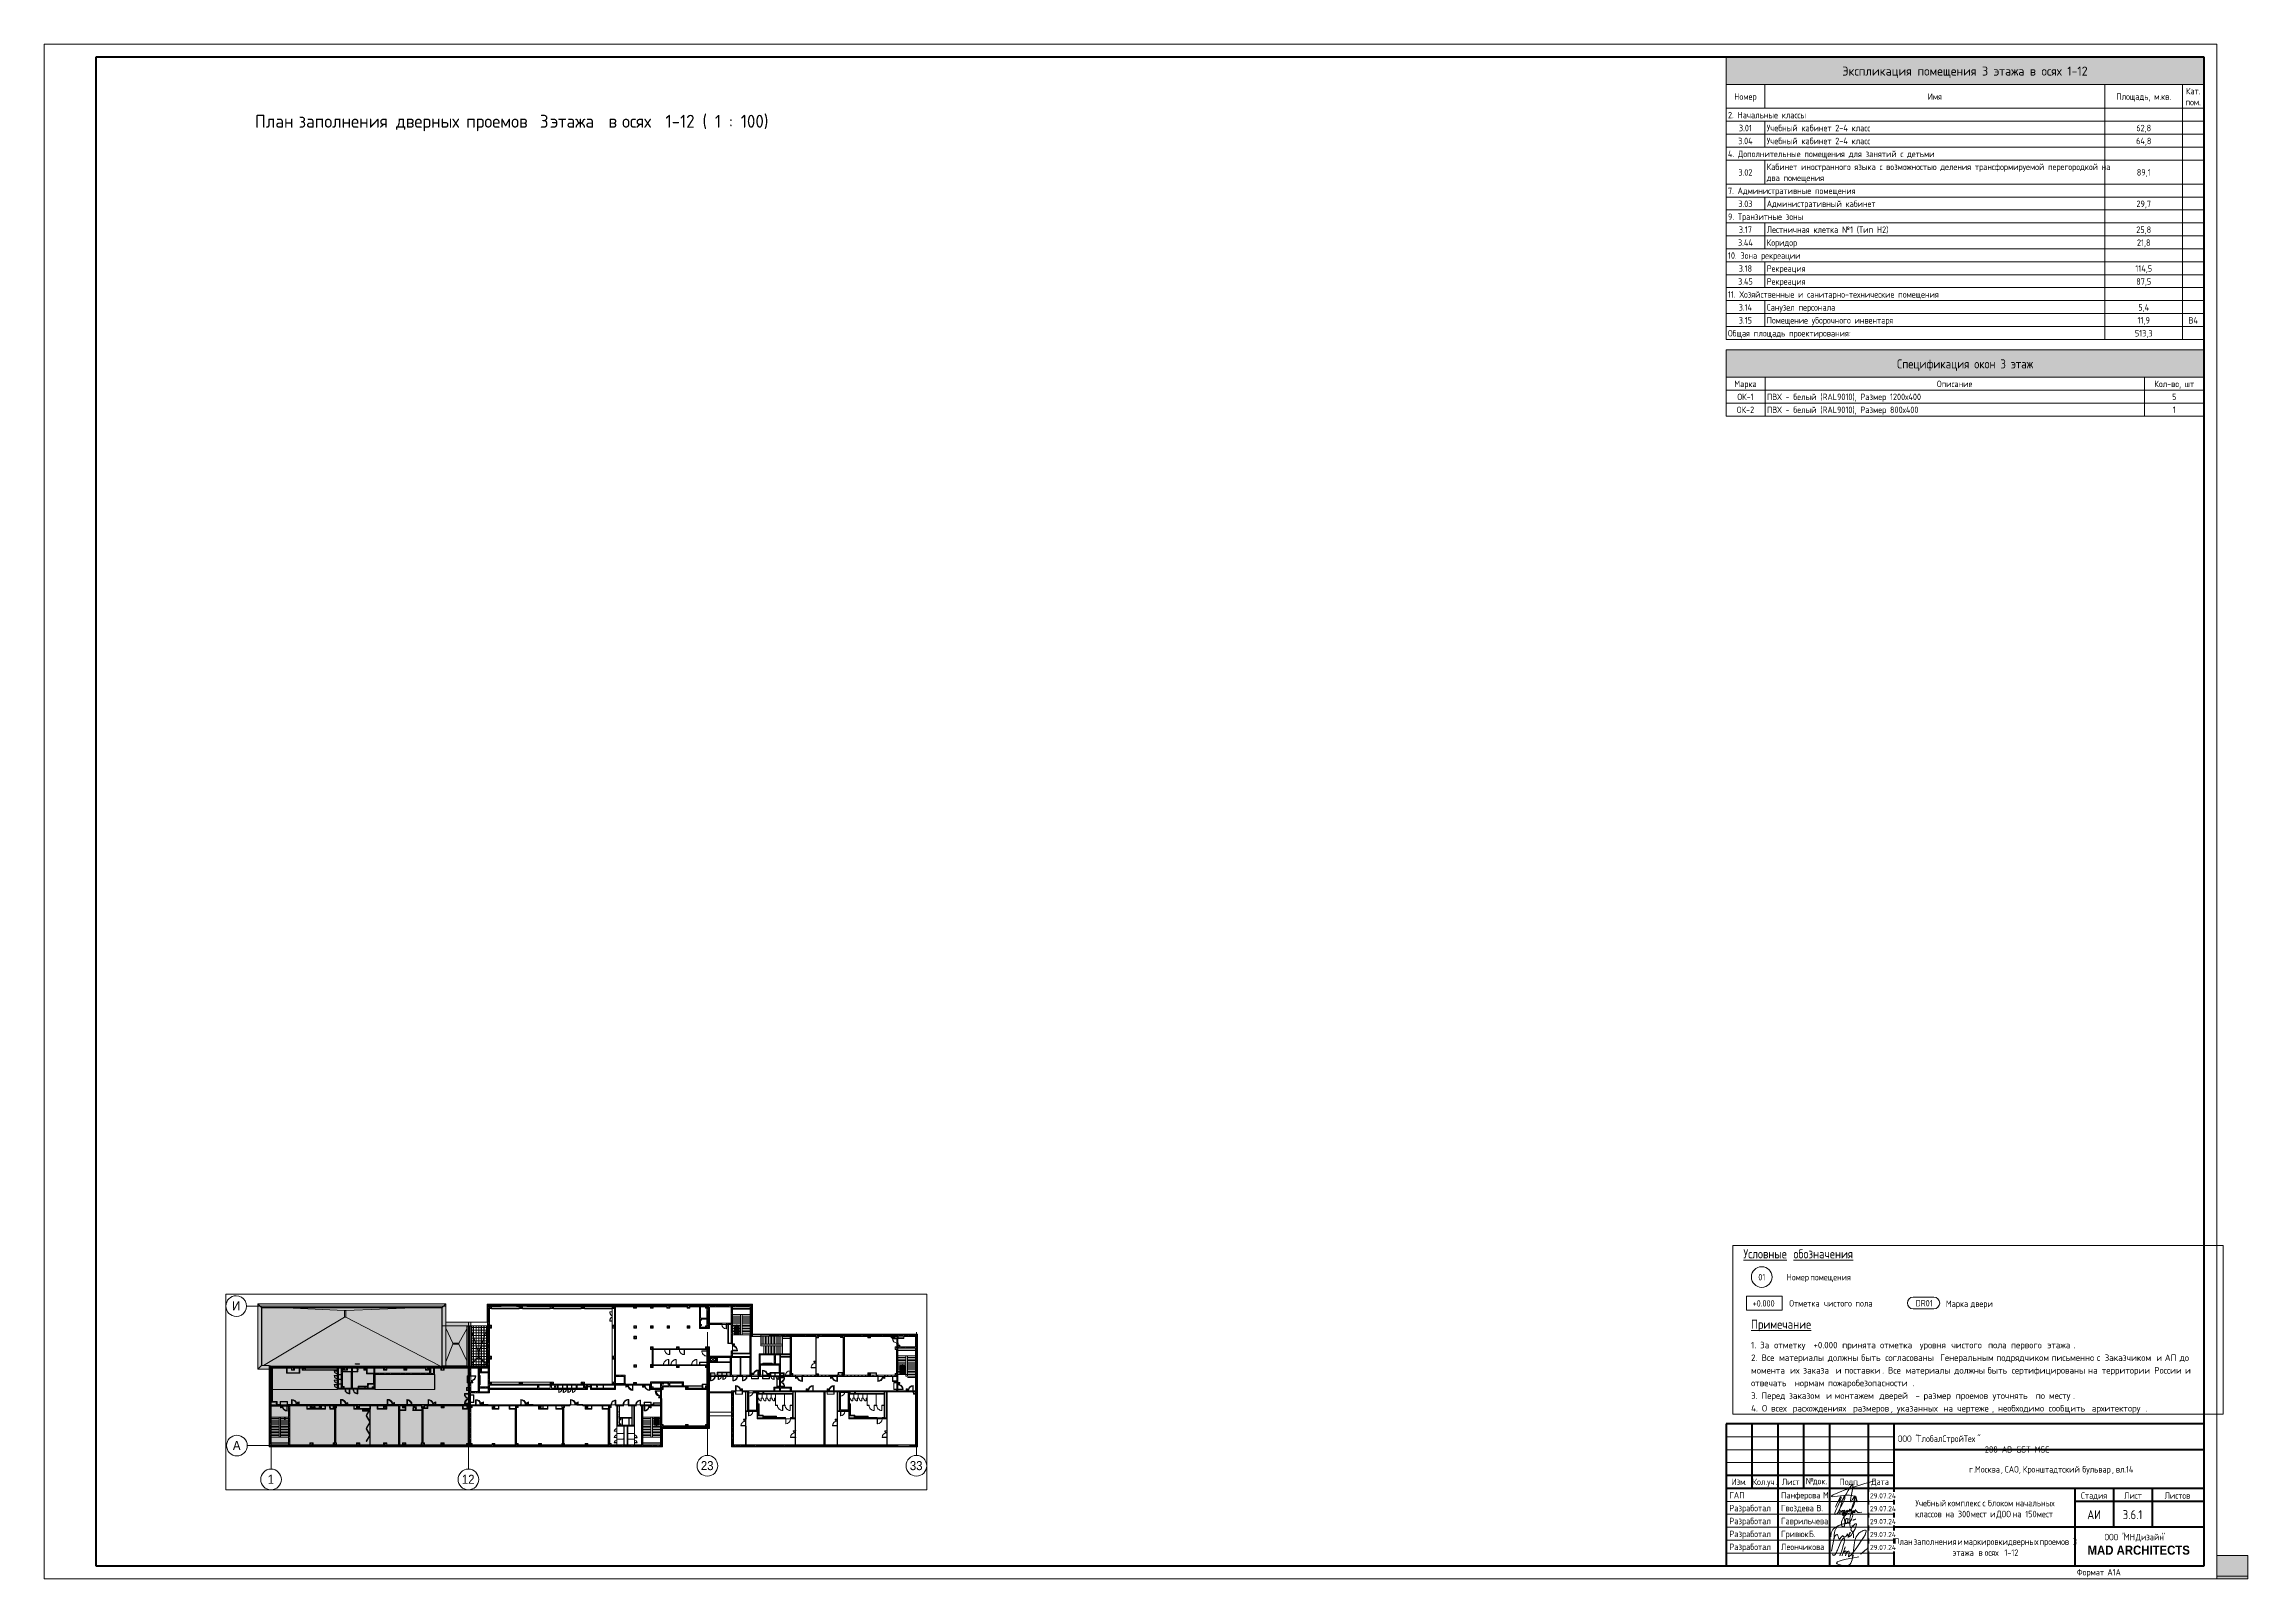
# Paper-space layout 'Layout1' of a CAD drawing. Header units: millimetres. Extents: x -841 to 12, y 0 to 594.
# The model-space entities are those that its viewports show. They can reach past a viewport. Long polylines and large blocks are cut down to what shows.
import ezdxf

# ---------------------------------------------------------------- set-up
doc = ezdxf.new("R2010")
doc.units = ezdxf.units.MM
doc.linetypes.add('200_ШТРИХ__ш1_п0_6_', pattern=[160, 100, -60])
doc.linetypes.add('Осевая', pattern=[3175, 635, -476.25, 1587.5, -476.25])
for name, color, linetype, lineweight in [('A-ANNO-NOTE', 7, 'Continuous', 9), ('A-DETL', 7, 'Continuous', 9), ('A-DETL-1', 7, 'Continuous', 5), ('A-DETL-MBND-1', 7, '200_ШТРИХ__ш1_п0_6_', 9), ('A-DOOR-7', 7, 'Continuous', 5), ('A-GENM', 7, 'Continuous', 5), ('A-GLAZ-2', 7, 'Continuous', 5), ('A-GLAZ-CURT-2', 7, 'Continuous', 5), ('A-GLAZ-CWMG-2', 7, 'Continuous', 5), ('A-ROOF', 7, 'Continuous', 5), ('A-ROOF-PATT', 7, 'Continuous', 5), ('A-WALL', 7, 'Continuous', 9), ('A-WALL-2', 7, 'Continuous', 5), ('G-ANNO-LEGN', 7, 'Continuous', 9), ('G-ANNO-SCHD', 7, 'Continuous', 9), ('G-ANNO-TEXT', 7, 'Continuous', 9), ('G-ANNO-TTLB', 7, 'Continuous', 9), ('I-WALL', 7, 'Continuous', 9), ('I-WALL-2', 7, 'Continuous', 5), ('M-EQPM', 7, 'Continuous', 5), ('S-COLS-2', 7, 'Continuous', 5), ('S-STRS-2', 7, 'Continuous', 5), ('Оси', 7, 'Continuous', 9), ('Оси-1', 7, 'Continuous', 20), ('Оси-2', 7, 'Осевая', 9)]:
    doc.layers.add(name, color=color, linetype=linetype, lineweight=lineweight)
doc.layers.add('A-DETL-GENF-2', color=7, linetype='Continuous', lineweight=9, true_color=0xc0c0c0, transparency=0.4)
for name, color, linetype, lineweight, true_color in [('A-DETL-GENF-3', 7, 'Continuous', 5, 0xb7b7b7), ('A-DETL-GENF-4', 7, 'Continuous', 5, 0xaaaaaa), ('A-DETL-GENF-5', 7, 'Continuous', 5, 0xe2e2e2), ('A-DOOR-4', 7, 'Continuous', 5, 0xaaaaaa), ('A-DOOR-5', 7, 'Continuous', 5, 0xe2e2e2), ('A-DOOR-6', 7, 'Continuous', 5, 0xb7b7b7), ('A-DOOR-FRAM-4', 7, 'Continuous', 5, 0xe2e2e2), ('A-DOOR-FRAM-5', 7, 'Continuous', 5, 0xaaaaaa), ('A-DOOR-FRAM-6', 7, 'Continuous', 5, 0xb7b7b7), ('A-FLOR-1', 7, 'Continuous', 5, 0xb7b7b7), ('A-FLOR-2', 7, 'Continuous', 5, 0xaaaaaa), ('A-GENM-1', 7, 'Continuous', 5, 0x737373), ('A-GENM-2', 7, 'Continuous', 5, 0xa1a1a1), ('A-GENM-3', 7, 'Continuous', 5, 0xe2ddcd), ('A-GLAZ-3', 7, 'Continuous', 5, 0x737373), ('A-GLAZ-CURT-3', 7, 'Continuous', 5, 0x737373), ('A-GLAZ-CWMG-3', 7, 'Continuous', 5, 0x383e42), ('A-GLAZ-CWMG-4', 7, 'Continuous', 5, 0x737373), ('A-WALL-3', 7, 'Continuous', 5, 0x737373), ('A-WALL-4', 7, 'Continuous', 9, 0x737373), ('A-WALL-5', 7, 'Continuous', 5, 0xa1a1a1), ('I-WALL-1', 7, 'Continuous', 9, 0xe7e7e7), ('I-WALL-3', 7, 'Continuous', 5, 0x737373), ('I-WALL-4', 7, 'Continuous', 5, 0x787878), ('S-COLS-1', 7, 'Continuous', 5, 0x737373), ('S-STRS-3', 7, 'Continuous', 5, 0x737373)]:
    doc.layers.add(name, color=color, linetype=linetype, lineweight=lineweight, true_color=true_color)
doc.layers.add('G-ANNO-NPLT', color=7, linetype='Continuous', plot=False)
doc.styles.add('Arial_1', font='arial.ttf', dxfattribs={"width": 0.9, "height": 1750})
doc.styles.add('Arial_B', font='', dxfattribs={"width": 0.9, "height": 3.5})
doc.styles.add('GOST Common_2', font='GOST_Common.ttf', dxfattribs={"width": 0.9, "height": 3.5})
doc.styles.add('GOST Common_3', font='GOST_Common.ttf', dxfattribs={"width": 0.9, "height": 2.5})
doc.styles.add('GOST Common_4', font='GOST_Common.ttf', dxfattribs={"height": 3.5})
doc.styles.add('GOST Common_5', font='GOST_Common.ttf', dxfattribs={"height": 5})
doc.styles.add('GOST Common_6', font='GOST_Common.ttf', dxfattribs={"width": 0.9, "height": 2})
doc.styles.add('ISOCPEUR_2', font='isocpeur.ttf', dxfattribs={"width": 0.9, "height": 2.5})
doc.styles.add('ISOCPEUR_3', font='isocpeur.ttf', dxfattribs={"height": 2.5})
doc.styles.get('Arial_B').set_extended_font_data('Arial', bold=True)
pattern_1 = [(45, (61498, 0), (-285.1231, 285.1231), []), (45, (61783.12, 0), (-285.1231, 285.1231), [504.031, -100.806, 16.764, -84.042])]
pattern_2 = [(135, (61498, 0), (-176.7767, -176.7767), [])]
pattern_3 = [(135, (61498, 0), (-353.5534, -353.5534), [])]
pattern_4 = [(45, (61498, 0), (-353.5534, 353.5534), []), (135, (61498, 0), (-353.5534, -353.5534), [])]
pattern_5 = [(45, (61498, 0), (-176.7767, 176.7767), [])]
pattern_6 = [(135, (1826.41, 164.685), (-14.14214, -14.14214), []), (225, (1826.41, 164.685), (14.14214, -14.14214), [])]
pattern_7 = [(45, (-296.384, 164.685), (-14.1421, 14.1421), []), (135, (-296.384, 164.685), (-14.1421, -14.1421), [])]
pattern_8 = [(135, (61498, 0), (-377.1708, -377.1708), [533.4, -88.9, 17.78, -88.9]), (135, (61498, 376.94), (-377.1708, -377.1708), []), (50, (61498, 0), (637.6445, -55.7866), [66.675, -733.425]), (355, (61498, 0), (-123.3494, 668.6992), [53.34, -586.74]), (100.451, (61551.14, -4.65), (514.299, 612.908), [56.665, -623.315]), (46.184, (61498, 177.8), (948.7764, -147.1497), [100.012, -1100.137]), (96.636, (61577.1, 165.5), (830.909, 865.997), [84.998, -934.973]), (351.184, (61498, 177.8), (830.918, 865.988), [80.01, -880.11]), (21, (61586.9, 133.35), (530.6506, -357.9283), [66.675, -733.425]), (326, (61586.9, 133.35), (216.308, 644.6585), [53.34, -586.74]), (71.451, (61631.1, 103.5), (746.9596, 286.7243), [56.665, -623.315]), (37.5, (61498, 0), (10.81053, 295.9426), [16.764, -562.864, 16.764, -578.866, -588.962]), (37.5, (61498, 0), (10.81053, 295.9426), [-1175.258, 16.764, -572.198]), (7.5, (61498, 0), (233.8692, 350.63175), [16.764, -322.834, 16.764, -549.529, -224.472]), (7.5, (61498, 0), (233.8692, 350.63175), [-905.891, 16.764, -207.708]), (327.5, (61299.75, 0), (474.5678, -20.0513), [16.764, -205.486, 16.764, -676.656, -920.115]), (327.5, (61299.75, 0), (474.5678, -20.0513), [-915.67, 16.764, -903.351]), (317.5, (61210.85, 0), (518.4522, 88.9934), [16.764, -272.161, 16.764, -443.738, -653.415]), (317.5, (61210.85, 0), (518.4522, 88.9934), [-749.427, 16.764, -636.651])]
pattern_9 = [(135, (1826.41, 174.685), (-14.14214, -14.14214), []), (225, (1826.41, 174.685), (14.14214, -14.14214), [])]
pattern_10 = [(45, (-296.384, 174.685), (-14.1421, 14.1421), []), (135, (-296.384, 174.685), (-14.1421, -14.1421), [])]
pattern_11 = [(135, (1751.41, 174.685), (-14.14214, -14.14214), []), (225, (1751.41, 174.685), (14.14214, -14.14214), [])]
pattern_12 = [(45, (-371.384, 174.685), (-14.1421, 14.1421), []), (135, (-371.384, 174.685), (-14.1421, -14.1421), [])]
pattern_13 = [(45, (61498, 0), (-427.6843, 427.6843), []), (45, (61783.1, 0), (-427.6843, 427.6843), [])]
pattern_14 = [(135, (1776.41, 174.685), (-14.14214, -14.14214), []), (225, (1776.41, 174.685), (14.14214, -14.14214), [])]
pattern_15 = [(45, (-346.384, 174.685), (-14.1421, 14.1421), []), (135, (-346.384, 174.685), (-14.1421, -14.1421), [])]
pattern_16 = [(135, (1576.41, 164.685), (-14.14214, -14.14214), []), (225, (1576.41, 164.685), (14.14214, -14.14214), [])]
pattern_17 = [(45, (-546.384, 164.685), (-14.1421, 14.1421), []), (135, (-546.384, 164.685), (-14.1421, -14.1421), [])]
pattern_18 = [(45, (-38240, -150), (-285.123, 285.123), []), (45, (-37954.88, -150), (-285.123, 285.123), [504.031, -100.806, 16.764, -84.042])]
pattern_19 = [(45, (-38240, -7650), (-285.123, 285.123), []), (45, (-37954.88, -7650), (-285.123, 285.123), [504.031, -100.806, 16.764, -84.042])]
pattern_20 = [(135, (1951.41, 164.685), (-14.14214, -14.14214), []), (225, (1951.41, 164.685), (14.14214, -14.14214), [])]
pattern_21 = [(45, (-171.384, 164.685), (-14.1421, 14.1421), []), (135, (-171.384, 164.685), (-14.1421, -14.1421), [])]
pattern_22 = [(45, (-38240, -10950), (-285.123, 285.123), []), (45, (-37954.88, -10950), (-285.123, 285.123), [504.031, -100.806, 16.764, -84.042])]
pattern_23 = [(45, (61498, 0), (-530.33, 530.33), []), (135, (61498, 0), (-530.33, -530.33), [])]

psp = doc.layouts.get("Layout1")

# ---------------------------------------------------------------- texts
at = {"layer": 'G-ANNO-SCHD', "line_spacing_factor": 1.022761}
for s, insert, char_height, width, attachment_point, style in [('Экспликация помещения 3 этажа в осях 1-12', (-97.53, 585.3), 3.5, 115.0497, 2, 'GOST Common_4'), ('Номер', (-182.5, 574.92), 2.5, 9.896, 2, 'GOST Common_3'), ('Имя', (-109.16, 574.92), 2.5, 6.1548, 2, 'GOST Common_3'), ('Площадь, м.кв.', (-28.33, 574.92), 2.5, 23.8349, 2, 'GOST Common_3'), ('Кат.\\Pпом.', (-9.19, 577.05), 2.5, 7.5125, 2, 'GOST Common_3'), ('2. Начальные классы', (-189.25, 567.77), 2.5, 33.7611, 1, 'GOST Common_3'), ('3.04', (-182.5, 557.75), 2.5, 6.6979, 2, 'GOST Common_3'), ('3.01', (-182.5, 562.76), 2.5, 5.9135, 2, 'GOST Common_3'), ('Учебный кабинет 2-4 класс', (-174.25, 562.76), 2.5, 45.3768, 1, 'GOST Common_3'), ('Учебный кабинет 2-4 класс', (-174.25, 557.75), 2.5, 45.3768, 1, 'GOST Common_3'), ('64,8', (-28.33, 557.75), 2.5, 6.8186, 2, 'GOST Common_3'), ('62,8', (-28.33, 562.76), 2.5, 6.5471, 2, 'GOST Common_3'), ('4. Дополнительные помещения для занятий с детьми', (-189.25, 552.74), 2.5, 87.103, 1, 'GOST Common_3'), ('Кабинет иностранного языка с возможностью деления трансформируемой перегородкой на\\Pдва помещения', (-174.25, 547.73), 2.5, 151.0951, 1, 'GOST Common_3'), ('7. Административные помещения', (-189.25, 538.46), 2.5, 54.6091, 1, 'GOST Common_3'), ('3.02', (-182.5, 545.6), 2.5, 6.4264, 2, 'GOST Common_3'), ('89,1', (-28.33, 545.6), 2.5, 6.0341, 2, 'GOST Common_3'), ('3.03', (-182.5, 533.44), 2.5, 6.4264, 2, 'GOST Common_3'), ('Административный кабинет', (-174.25, 533.44), 2.5, 46.9759, 1, 'GOST Common_3'), ('29,7', (-28.33, 533.44), 2.5, 6.5471, 2, 'GOST Common_3'), ('9. Транзитные зоны', (-189.25, 528.43), 2.5, 32.1318, 1, 'GOST Common_3'), ('3.17', (-182.5, 523.42), 2.5, 5.9135, 2, 'GOST Common_3'), ('Лестничная клетка №1 (Тип Н2)', (-174.25, 523.42), 2.5, 51.9842, 1, 'GOST Common_3'), ('25,8', (-28.33, 523.42), 2.5, 6.5471, 2, 'GOST Common_3'), ('10. Зона рекреации', (-189.25, 513.4), 2.5, 31.1966, 1, 'GOST Common_3'), ('3.44', (-182.5, 518.41), 2.5, 6.9694, 2, 'GOST Common_3'), ('Коридор', (-174.25, 518.41), 2.5, 13.3656, 1, 'GOST Common_3'), ('21,8', (-28.33, 518.41), 2.5, 6.0341, 2, 'GOST Common_3'), ('3.45', (-182.5, 503.37), 2.5, 6.6979, 2, 'GOST Common_3'), ('3.18', (-182.5, 508.39), 2.5, 5.9135, 2, 'GOST Common_3'), ('Рекреация', (-174.25, 508.39), 2.5, 17.6499, 1, 'GOST Common_3'), ('Рекреация', (-174.25, 503.37), 2.5, 17.6499, 1, 'GOST Common_3'), ('114,5', (-28.33, 508.39), 2.5, 7.6634, 2, 'GOST Common_3'), ('87,5', (-28.33, 503.37), 2.5, 6.5471, 2, 'GOST Common_3'), ('11. Хозяйственные и санитарно-технические помещения', (-189.25, 498.36), 2.5, 92.8052, 1, 'GOST Common_3'), ('3.14', (-182.5, 493.35), 2.5, 6.185, 2, 'GOST Common_3'), ('3.15', (-182.5, 488.34), 2.5, 5.9135, 2, 'GOST Common_3'), ('Санузел персонала', (-174.25, 493.35), 2.5, 31.3172, 1, 'GOST Common_3'), ('Помещение уборочного инвентаря', (-174.25, 488.34), 2.5, 56.4193, 1, 'GOST Common_3'), ('11,9', (-28.33, 488.34), 2.5, 5.5212, 2, 'GOST Common_3'), ('5,4', (-28.33, 493.35), 2.5, 4.948, 2, 'GOST Common_3'), ('В4', (-9.19, 488.34), 2.5, 4.2842, 2, 'GOST Common_3'), ('Общая площадь проектирования:', (-189.25, 483.33), 2.5, 54.5789, 1, 'GOST Common_3'), ('513,3', (-28.33, 483.33), 2.5, 7.9047, 2, 'GOST Common_3'), ('Спецификация окон 3 этаж', (-97.47, 471.98), 3.5, 62.7198, 2, 'GOST Common_2'), ('Марка', (-182.46, 463.73), 2.5, 10.4391, 2, 'GOST Common_3'), ('Описание', (-101.5, 463.73), 2.5, 15.2664, 2, 'GOST Common_3'), ('Кол-во, шт', (-16.52, 463.73), 2.5, 18.193, 2, 'GOST Common_3'), ('ОК-2', (-182.46, 453.71), 2.5, 8.0254, 2, 'GOST Common_3'), ('ОК-1', (-182.46, 458.72), 2.5, 7.5125, 2, 'GOST Common_3'), ('ПВХ - белый (RAL9010), Размер 1200х400', (-174.16, 458.72), 2.5, 66.0136, 1, 'GOST Common_3'), ('ПВХ - белый (RAL9010), Размер 800х400', (-174.16, 453.71), 2.5, 64.6559, 1, 'GOST Common_3'), ('\\fGOST Common|b0|i0|c204|p34|;\\W.9;5', (-16.52, 458.72), 2.5, 1.8706, 2, 'GOST Common_3'), ('\\fGOST Common|b0|i0|c204|p34|;\\W.9;1', (-16.52, 453.71), 2.5, 1.3577, 2, 'GOST Common_3')]:
    psp.add_mtext(s, dxfattribs=dict(at, insert=insert, char_height=char_height, width=width, attachment_point=attachment_point, style=style))
at = {"layer": 'G-ANNO-TTLB', "attachment_point": 1}
for s, insert, char_height, width, style in [('План', (-759.36, 566.63), 5, 18.4388, 'GOST Common_5'), ('\\fGOST Common|b0|i0|c204|p34|; ', (-744.15, 566.63), 5, 2.0844, 'GOST Common_5'), ('заполнения', (-742.43, 566.63), 5, 43.5316, 'GOST Common_5'), ('\\fGOST Common|b0|i0|c204|p34|; ', (-706.51, 566.63), 5, 2.0844, 'GOST Common_5'), ('дверных', (-704.79, 566.63), 5, 30.865, 'GOST Common_5'), ('\\fGOST Common|b0|i0|c204|p34|; ', (-679.33, 566.63), 5, 2.0844, 'GOST Common_5'), ('проемов', (-677.61, 566.63), 5, 30.865, 'GOST Common_5'), (' 3 ', (-652.14, 566.63), 5, 8.4979, 'GOST Common_5'), ('этажа', (-645.13, 566.63), 5, 25.2532, 'GOST Common_5'), ('\\fGOST Common|b0|i0|c204|p34|; ', (-624.29, 566.63), 5, 2.0844, 'GOST Common_5'), ('\\fGOST Common|b0|i0|c204|p34|;в', (-622.57, 566.63), 5, 4.3291, 'GOST Common_5'), ('\\fGOST Common|b0|i0|c204|p34|; ', (-619, 566.63), 5, 2.0844, 'GOST Common_5'), ('осях', (-617.28, 566.63), 5, 16.6751, 'GOST Common_5'), (' 1-12 ( 1 : 100)', (-603.52, 566.63), 5, 47.0591, 'GOST Common_5'), ('ООО', (-123.53, 55.52), 2.5, 6.4937, 'GOST Common_3'), (' "', (-118.17, 55.52), 2.5, 2.5975, 'GOST Common_3'), ('ГлобалСтройТех', (-116.03, 55.52), 2.5, 28.2114, 'GOST Common_3'), ('"                                                                               288-AB-GST-MSC', (-92.75, 55.52), 2.5, 105.1974, 'GOST Common_3'), ('\\fGOST Common|b0|i0|c204|p34|;\\W.9;г', (-95.9, 43.66), 2.5, 1.9481, 'GOST Common_3'), ('Москва', (-93.64, 43.66), 2.5, 12.1215, 'GOST Common_3'), ('САО', (-82.09, 43.66), 2.5, 6.5658, 'GOST Common_3'), ('Кронштадтский', (-75.12, 43.66), 2.5, 26.9848, 'GOST Common_3'), ('\\fGOST Common|b0|i0|c204|p34|;\\W.9; ', (-52.86, 43.66), 2.5, 0.938, 'GOST Common_3'), ('бульвар', (-52.08, 43.66), 2.5, 13.8532, 'GOST Common_3'), ('вл', (-39.11, 43.66), 2.5, 3.8962, 'GOST Common_3'), ('.14', (-35.89, 43.66), 2.5, 4.3291, 'GOST Common_3'), ('\\fGOST Common|b0|i0|c204|p34|;\\W.9;.', (-94.29, 43.66), 2.5, 0.7937, 'GOST Common_3'), (', ', (-83.64, 43.66), 2.5, 1.8759, 'GOST Common_3'), (', ', (-76.67, 43.66), 2.5, 1.8759, 'GOST Common_3'), (', ', (-40.65, 43.66), 2.5, 1.8759, 'GOST Common_3'), ('Учебный', (-116.7, 30.59), 2.5, 14.0696, 'GOST Common_3'), ('классов', (-116.82, 26.36), 2.5, 13.2759, 'GOST Common_3'), ('\\fGOST Common|b0|i0|c204|p34|;\\W.9; ', (-105.87, 26.36), 2.5, 0.938, 'GOST Common_3'), ('\\fGOST Common|b0|i0|c204|p34|;\\W.9; ', (-105.1, 30.59), 2.5, 0.938, 'GOST Common_3'), ('на', (-105.1, 26.36), 2.5, 4.1127, 'GOST Common_3'), ('комплекс', (-104.32, 30.59), 2.5, 15.5127, 'GOST Common_3'), (' 300 ', (-101.7, 26.36), 2.5, 7.7203, 'GOST Common_3'), ('мест', (-95.33, 26.36), 2.5, 8.2253, 'GOST Common_3'), ('\\fGOST Common|b0|i0|c204|p34|;\\W.9; ', (-91.52, 30.59), 2.5, 0.938, 'GOST Common_3'), ('\\fGOST Common|b0|i0|c204|p34|;\\W.9;с', (-90.75, 30.59), 2.5, 1.6595, 'GOST Common_3'), ('\\fGOST Common|b0|i0|c204|p34|;\\W.9; ', (-89.38, 30.59), 2.5, 0.938, 'GOST Common_3'), ('\\fGOST Common|b0|i0|c204|p34|;\\W.9; ', (-88.55, 26.36), 2.5, 0.938, 'GOST Common_3'), ('блоком', (-88.61, 30.59), 2.5, 11.9051, 'GOST Common_3'), ('\\fGOST Common|b0|i0|c204|p34|;\\W.9;и', (-87.77, 26.36), 2.5, 1.9481, 'GOST Common_3'), ('\\fGOST Common|b0|i0|c204|p34|;\\W.9; ', (-86.17, 26.36), 2.5, 0.938, 'GOST Common_3'), ('ДОО', (-85.39, 26.36), 2.5, 6.7823, 'GOST Common_3'), ('\\fGOST Common|b0|i0|c204|p34|;\\W.9; ', (-79.8, 26.36), 2.5, 0.938, 'GOST Common_3'), ('на', (-79.02, 26.36), 2.5, 4.1127, 'GOST Common_3'), ('\\fGOST Common|b0|i0|c204|p34|;\\W.9; ', (-78.78, 30.59), 2.5, 0.938, 'GOST Common_3'), ('начальных', (-78.01, 30.59), 2.5, 18.1823, 'GOST Common_3'), (' 150 ', (-75.63, 26.36), 2.5, 7.143, 'GOST Common_3'), ('мест', (-69.73, 26.36), 2.5, 8.2253, 'GOST Common_3'), ('АИ', (-50.19, 26.62), 3.5, 6.5658, 'GOST Common_2'), ('3.6.1', (-36.45, 26.62), 3.5, 9.5962, 'GOST Common_2'), ('План', (-124.92, 15.66), 2.5, 8.2253, 'GOST Common_3'), ('\\fGOST Common|b0|i0|c204|p34|;\\W.9; ', (-118.13, 15.66), 2.5, 0.938, 'GOST Common_3'), ('заполнения', (-117.36, 15.66), 2.5, 19.5532, 'GOST Common_3'), ('этажа', (-102.3, 11.42), 2.5, 11.1835, 'GOST Common_3'), ('\\fGOST Common|b0|i0|c204|p34|;\\W.9; ', (-101.23, 15.66), 2.5, 0.938, 'GOST Common_3'), ('\\fGOST Common|b0|i0|c204|p34|;\\W.9;и', (-100.45, 15.66), 2.5, 1.9481, 'GOST Common_3'), ('\\fGOST Common|b0|i0|c204|p34|;\\W.9; ', (-98.84, 15.66), 2.5, 0.938, 'GOST Common_3'), ('маркировки', (-98.07, 15.66), 2.5, 19.9139, 'GOST Common_3'), ('\\fGOST Common|b0|i0|c204|p34|;\\W.9; ', (-93.07, 11.42), 2.5, 0.938, 'GOST Common_3'), ('\\fGOST Common|b0|i0|c204|p34|;\\W.9;в', (-92.3, 11.42), 2.5, 1.9481, 'GOST Common_3'), ('\\fGOST Common|b0|i0|c204|p34|;\\W.9; ', (-90.69, 11.42), 2.5, 0.938, 'GOST Common_3'), ('осях', (-89.92, 11.42), 2.5, 7.5038, 'GOST Common_3'), (' 1-12', (-83.72, 11.42), 2.5, 7.5759, 'GOST Common_3'), ('\\fGOST Common|b0|i0|c204|p34|;\\W.9; ', (-81.64, 15.66), 2.5, 0.938, 'GOST Common_3'), ('дверных', (-80.87, 15.66), 2.5, 13.8532, 'GOST Common_3'), ('\\fGOST Common|b0|i0|c204|p34|;\\W.9; ', (-69.44, 15.66), 2.5, 0.938, 'GOST Common_3'), ('проемов', (-68.66, 15.66), 2.5, 13.8532, 'GOST Common_3'), (' 3', (-57.23, 15.66), 2.5, 2.8861, 'GOST Common_3')]:
    psp.add_mtext(s, dxfattribs=dict(at, insert=insert, char_height=char_height, width=width, style=style))

msp = doc.modelspace()

# ---------------------------------------------------------------- texts
at = {"layer": 'G-ANNO-TEXT', "attachment_point": 1}
for s, insert, char_height, width, style in [('\\LУсловные', (39124.63, 2451.77), 3.5, 22.1506, 'GOST Common_2'), ('\\L\\fGOST Common|b0|i0|c204|p34|;\\W.9;\\L ', (39142.9, 2451.77), 3.5, 1.2987, 'GOST Common_2'), ('\\Lобозначения', (39143.97, 2451.77), 3.5, 30.1595, 'GOST Common_2'), ('01', (39130.38, 2442.24), 2.5, 3.319, 'GOST Common_3'), ('Номер', (39141.33, 2442.24), 2.5, 10.1734, 'GOST Common_3'), ('\\fGOST Common|b0|i0|c204|p34|;\\W.9; ', (39149.72, 2442.24), 2.5, 0.938, 'GOST Common_3'), ('помещения', (39150.49, 2442.24), 2.5, 18.543, 'GOST Common_3'), ('+0.000', (39128.18, 2432.12), 2.5, 10.5342, 'GOST Common_3'), ('Отметка', (39142.38, 2432.12), 2.5, 15.2962, 'GOST Common_3'), ('\\fGOST Common|b0|i0|c204|p34|;\\W.9; ', (39155, 2432.12), 2.5, 0.938, 'GOST Common_3'), ('чистого', (39155.78, 2432.12), 2.5, 13.8532, 'GOST Common_3'), ('\\fGOST Common|b0|i0|c204|p34|;\\W.9; ', (39167.21, 2432.12), 2.5, 0.938, 'GOST Common_3'), ('пола', (39167.98, 2432.12), 2.5, 8.0089, 'GOST Common_3'), ('\\fGOST Common|b0|i0|c204|p34|;\\W.9; ', (39174.59, 2432.12), 2.5, 0.938, 'GOST Common_3'), ('DR01', (39191.29, 2432.16), 2.5, 7.6481, 'ISOCPEUR_2'), ('Марка', (39202.96, 2431.96), 2.5, 10.6785, 'GOST Common_3'), ('\\fGOST Common|b0|i0|c204|p34|;\\W.9; ', (39211.77, 2431.96), 2.5, 0.938, 'GOST Common_3'), ('двери', (39212.54, 2431.96), 2.5, 9.7405, 'GOST Common_3'), ('\\LПримечание', (39127.58, 2424.52), 3.5, 28.5, 'GOST Common_2'), ('1. ', (39127.58, 2415.97), 2.5, 4.2489, 'ISOCPEUR_3'), ('За', (39131.09, 2415.97), 2.5, 4.73, 'ISOCPEUR_3'), ('\\fISOCPEUR|b0|i0|c204|p34|; ', (39134.99, 2415.97), 2.5, 1.8439, 'ISOCPEUR_3'), ('отметку', (39136.51, 2415.97), 2.5, 16.5148, 'ISOCPEUR_3'), (' +0.000 ', (39150.14, 2415.97), 2.5, 15.3924, 'ISOCPEUR_3'), ('принята', (39162.84, 2415.97), 2.5, 15.9536, 'ISOCPEUR_3'), ('\\fISOCPEUR|b0|i0|c204|p34|; ', (39176, 2415.97), 2.5, 1.8439, 'ISOCPEUR_3'), ('отметка', (39177.52, 2415.97), 2.5, 16.7553, 'ISOCPEUR_3'), ('\\fISOCPEUR|b0|i0|c204|p34|; ', (39191.35, 2415.97), 2.5, 1.8439, 'ISOCPEUR_3'), ('уровня', (39192.87, 2415.97), 2.5, 12.9873, 'ISOCPEUR_3'), ('\\fISOCPEUR|b0|i0|c204|p34|; ', (39203.58, 2415.97), 2.5, 1.8439, 'ISOCPEUR_3'), ('чистого', (39205.1, 2415.97), 2.5, 15.3924, 'ISOCPEUR_3'), ('\\fISOCPEUR|b0|i0|c204|p34|; ', (39217.8, 2415.97), 2.5, 1.8439, 'ISOCPEUR_3'), ('пола', (39219.33, 2415.97), 2.5, 8.8987, 'ISOCPEUR_3'), ('\\fISOCPEUR|b0|i0|c204|p34|; ', (39226.67, 2415.97), 2.5, 1.8439, 'ISOCPEUR_3'), ('первого', (39228.19, 2415.97), 2.5, 15.1519, 'ISOCPEUR_3'), ('\\fISOCPEUR|b0|i0|c204|p34|; ', (39240.69, 2415.97), 2.5, 1.8439, 'ISOCPEUR_3'), ('этажа', (39242.21, 2415.97), 2.5, 12.4262, 'ISOCPEUR_3'), ('2. ', (39127.58, 2411.08), 2.5, 4.8903, 'ISOCPEUR_3'), ('Все', (39131.62, 2411.08), 2.5, 6.4135, 'ISOCPEUR_3'), ('\\fISOCPEUR|b0|i0|c204|p34|; ', (39136.91, 2411.08), 2.5, 1.8439, 'ISOCPEUR_3'), ('материалы', (39138.43, 2411.08), 2.5, 21.0042, 'ISOCPEUR_3'), ('\\fISOCPEUR|b0|i0|c204|p34|; ', (39141.14, 2406.18), 2.5, 1.8439, 'ISOCPEUR_3'), ('\\fISOCPEUR|b0|i0|c204|p34|; ', (39146.23, 2406.18), 2.5, 1.8439, 'ISOCPEUR_3'), ('заказа', (39147.76, 2406.18), 2.5, 13.3882, 'ISOCPEUR_3'), ('\\fISOCPEUR|b0|i0|c204|p34|; ', (39155.76, 2411.08), 2.5, 1.8439, 'ISOCPEUR_3'), ('должны', (39157.28, 2411.08), 2.5, 13.789, 'ISOCPEUR_3'), ('\\fISOCPEUR|b0|i0|c204|p34|; ', (39158.8, 2406.18), 2.5, 1.8439, 'ISOCPEUR_3'), ('\\fISOCPEUR|b0|i0|c204|p34|; ', (39162.11, 2406.18), 2.5, 1.8439, 'ISOCPEUR_3'), ('\\fISOCPEUR|b0|i0|c204|p34|; ', (39168.66, 2411.08), 2.5, 1.8439, 'ISOCPEUR_3'), ('быть', (39170.18, 2411.08), 2.5, 9.4599, 'ISOCPEUR_3'), ('\\fISOCPEUR|b0|i0|c204|p34|; ', (39177.98, 2411.08), 2.5, 1.8439, 'ISOCPEUR_3'), ('согласованы', (39179.51, 2411.08), 2.5, 23.8903, 'ISOCPEUR_3'), ('Все', (39180.56, 2406.18), 2.5, 6.4135, 'ISOCPEUR_3'), ('\\fISOCPEUR|b0|i0|c204|p34|; ', (39185.86, 2406.18), 2.5, 1.8439, 'ISOCPEUR_3'), ('\\fISOCPEUR|b0|i0|c204|p34|; ', (39199.22, 2411.08), 2.5, 1.8439, 'ISOCPEUR_3'), ('Генеральным', (39200.74, 2411.08), 2.5, 24.5316, 'ISOCPEUR_3'), ('\\fISOCPEUR|b0|i0|c204|p34|; ', (39204.71, 2406.18), 2.5, 1.8439, 'ISOCPEUR_3'), ('\\fISOCPEUR|b0|i0|c204|p34|; ', (39217.61, 2406.18), 2.5, 1.8439, 'ISOCPEUR_3'), ('быть', (39219.13, 2406.18), 2.5, 9.4599, 'ISOCPEUR_3'), ('\\fISOCPEUR|b0|i0|c204|p34|; ', (39220.98, 2411.08), 2.5, 1.8439, 'ISOCPEUR_3'), ('подрядчиком', (39222.5, 2411.08), 2.5, 24.0506, 'ISOCPEUR_3'), ('\\fISOCPEUR|b0|i0|c204|p34|; ', (39226.93, 2406.18), 2.5, 1.8439, 'ISOCPEUR_3'), ('сертифицированы', (39228.45, 2406.18), 2.5, 33.9915, 'ISOCPEUR_3'), ('\\fISOCPEUR|b0|i0|c204|p34|; ', (39242.34, 2411.08), 2.5, 1.8439, 'ISOCPEUR_3'), ('письменно', (39243.87, 2411.08), 2.5, 19.4008, 'ISOCPEUR_3'), ('\\fISOCPEUR|b0|i0|c204|p34|;.', (39252.46, 2415.97), 2.5, 0.8819, 'ISOCPEUR_3'), ('\\fISOCPEUR|b0|i0|c204|p34|; ', (39256.5, 2406.18), 2.5, 1.8439, 'ISOCPEUR_3'), ('\\fISOCPEUR|b0|i0|c204|p34|; ', (39259.87, 2411.08), 2.5, 1.8439, 'ISOCPEUR_3'), ('\\fISOCPEUR|b0|i0|c204|p34|;с', (39261.39, 2411.08), 2.5, 1.8439, 'ISOCPEUR_3'), ('\\fISOCPEUR|b0|i0|c204|p34|; ', (39261.79, 2406.18), 2.5, 1.8439, 'ISOCPEUR_3'), ('\\fISOCPEUR|b0|i0|c204|p34|; ', (39262.92, 2411.08), 2.5, 1.8439, 'ISOCPEUR_3'), ('Заказчиком', (39264.44, 2411.08), 2.5, 22.3671, 'ISOCPEUR_3'), ('\\fISOCPEUR|b0|i0|c204|p34|; ', (39282.1, 2406.18), 2.5, 1.8439, 'ISOCPEUR_3'), ('\\fISOCPEUR|b0|i0|c204|p34|; ', (39282.89, 2411.08), 2.5, 1.8439, 'ISOCPEUR_3'), ('России', (39283.62, 2406.18), 2.5, 12.5865, 'ISOCPEUR_3'), ('\\fISOCPEUR|b0|i0|c204|p34|;и', (39284.41, 2411.08), 2.5, 2.1646, 'ISOCPEUR_3'), ('\\fISOCPEUR|b0|i0|c204|p34|; ', (39286.2, 2411.08), 2.5, 1.8439, 'ISOCPEUR_3'), ('АП', (39287.72, 2411.08), 2.5, 5.1308, 'ISOCPEUR_3'), ('\\fISOCPEUR|b0|i0|c204|p34|; ', (39291.95, 2411.08), 2.5, 1.8439, 'ISOCPEUR_3'), ('до', (39293.48, 2411.08), 2.5, 4.3291, 'ISOCPEUR_3'), ('\\fISOCPEUR|b0|i0|c204|p34|; ', (39294, 2406.18), 2.5, 1.8439, 'ISOCPEUR_3'), ('\\fISOCPEUR|b0|i0|c204|p34|; ', (39297.05, 2411.08), 2.5, 1.8439, 'ISOCPEUR_3'), ('\\fISOCPEUR|b0|i0|c204|p34|; ', (39297.31, 2406.18), 2.5, 1.8439, 'ISOCPEUR_3'), ('отвечать', (39127.58, 2401.29), 2.5, 18.6793, 'ISOCPEUR_3'), ('момента', (39127.58, 2406.18), 2.5, 16.4346, 'ISOCPEUR_3'), ('их', (39142.66, 2406.18), 2.5, 4.3291, 'ISOCPEUR_3'), ('\\fISOCPEUR|b0|i0|c204|p34|; ', (39142.99, 2401.29), 2.5, 1.8439, 'ISOCPEUR_3'), ('нормам', (39144.51, 2401.29), 2.5, 13.7089, 'ISOCPEUR_3'), ('\\fISOCPEUR|b0|i0|c204|p34|; ', (39155.83, 2401.29), 2.5, 1.8439, 'ISOCPEUR_3'), ('пожаробезопасности', (39157.35, 2401.29), 2.5, 39.7637, 'ISOCPEUR_3'), ('\\fISOCPEUR|b0|i0|c204|p34|;и', (39160.32, 2406.18), 2.5, 2.1646, 'ISOCPEUR_3'), ('поставки', (39163.63, 2406.18), 2.5, 17.7975, 'ISOCPEUR_3'), ('. ', (39178.32, 2406.18), 2.5, 2.7257, 'ISOCPEUR_3'), ('материалы', (39187.38, 2406.18), 2.5, 21.0042, 'ISOCPEUR_3'), ('\\fISOCPEUR|b0|i0|c204|p34|;.', (39190.16, 2401.29), 2.5, 0.8819, 'ISOCPEUR_3'), ('должны', (39206.23, 2406.18), 2.5, 13.789, 'ISOCPEUR_3'), ('на', (39258.02, 2406.18), 2.5, 4.5696, 'ISOCPEUR_3'), ('территории', (39263.31, 2406.18), 2.5, 22.7679, 'ISOCPEUR_3'), ('\\fISOCPEUR|b0|i0|c204|p34|;и', (39295.53, 2406.18), 2.5, 2.1646, 'ISOCPEUR_3'), ('3. ', (39127.58, 2396.4), 2.5, 4.8903, 'ISOCPEUR_3'), ('4. ', (39127.58, 2391.5), 2.5, 5.1308, 'ISOCPEUR_3'), ('Перед', (39131.62, 2396.4), 2.5, 11.0633, 'ISOCPEUR_3'), ('\\fISOCPEUR|b0|i0|c204|p34|;О', (39131.81, 2391.5), 2.5, 2.4051, 'ISOCPEUR_3'), ('\\fISOCPEUR|b0|i0|c204|p34|; ', (39133.8, 2391.5), 2.5, 1.8439, 'ISOCPEUR_3'), ('всех', (39135.32, 2391.5), 2.5, 8.3376, 'ISOCPEUR_3'), ('\\fISOCPEUR|b0|i0|c204|p34|; ', (39140.74, 2396.4), 2.5, 1.8439, 'ISOCPEUR_3'), ('\\fISOCPEUR|b0|i0|c204|p34|; ', (39142.2, 2391.5), 2.5, 1.8439, 'ISOCPEUR_3'), ('заказом', (39142.27, 2396.4), 2.5, 15.5527, 'ISOCPEUR_3'), ('расхождениях', (39143.72, 2391.5), 2.5, 26.4557, 'ISOCPEUR_3'), ('\\fISOCPEUR|b0|i0|c204|p34|; ', (39155.1, 2396.4), 2.5, 1.8439, 'ISOCPEUR_3'), ('\\fISOCPEUR|b0|i0|c204|p34|;и', (39156.62, 2396.4), 2.5, 2.1646, 'ISOCPEUR_3'), ('\\fISOCPEUR|b0|i0|c204|p34|; ', (39158.41, 2396.4), 2.5, 1.8439, 'ISOCPEUR_3'), ('монтажем', (39159.93, 2396.4), 2.5, 19.1603, 'ISOCPEUR_3'), ('\\fISOCPEUR|b0|i0|c204|p34|; ', (39165.55, 2391.5), 2.5, 1.8439, 'ISOCPEUR_3'), ('размеров', (39167.07, 2391.5), 2.5, 17.6371, 'ISOCPEUR_3'), ('\\fISOCPEUR|b0|i0|c204|p34|; ', (39175.74, 2396.4), 2.5, 1.8439, 'ISOCPEUR_3'), ('дверей', (39177.26, 2396.4), 2.5, 12.9873, 'ISOCPEUR_3'), (', ', (39181.62, 2391.5), 2.5, 2.8861, 'ISOCPEUR_3'), ('указанных', (39184, 2391.5), 2.5, 20.0422, 'ISOCPEUR_3'), ('  - ', (39187.97, 2396.4), 2.5, 7.6962, 'ISOCPEUR_3'), ('размер', (39194.32, 2396.4), 2.5, 13.308, 'ISOCPEUR_3'), ('\\fISOCPEUR|b0|i0|c204|p34|; ', (39200.54, 2391.5), 2.5, 1.8439, 'ISOCPEUR_3'), ('на', (39202.06, 2391.5), 2.5, 4.5696, 'ISOCPEUR_3'), ('\\fISOCPEUR|b0|i0|c204|p34|; ', (39205.3, 2396.4), 2.5, 1.8439, 'ISOCPEUR_3'), ('\\fISOCPEUR|b0|i0|c204|p34|; ', (39205.83, 2391.5), 2.5, 1.8439, 'ISOCPEUR_3'), ('проемов', (39206.82, 2396.4), 2.5, 15.3924, 'ISOCPEUR_3'), ('чертеже', (39207.35, 2391.5), 2.5, 16.2743, 'ISOCPEUR_3'), ('\\fISOCPEUR|b0|i0|c204|p34|; ', (39219.52, 2396.4), 2.5, 1.8439, 'ISOCPEUR_3'), (', ', (39220.78, 2391.5), 2.5, 2.8861, 'ISOCPEUR_3'), ('уточнять', (39221.05, 2396.4), 2.5, 18.4388, 'ISOCPEUR_3'), ('необходимо', (39223.16, 2391.5), 2.5, 21.8861, 'ISOCPEUR_3'), ('\\fISOCPEUR|b0|i0|c204|p34|; ', (39236.26, 2396.4), 2.5, 1.8439, 'ISOCPEUR_3'), ('по', (39237.78, 2396.4), 2.5, 4.3291, 'ISOCPEUR_3'), ('\\fISOCPEUR|b0|i0|c204|p34|; ', (39241.22, 2391.5), 2.5, 1.8439, 'ISOCPEUR_3'), ('\\fISOCPEUR|b0|i0|c204|p34|; ', (39241.35, 2396.4), 2.5, 1.8439, 'ISOCPEUR_3'), ('сообщить', (39242.74, 2391.5), 2.5, 18.4388, 'ISOCPEUR_3'), ('месту', (39242.87, 2396.4), 2.5, 11.3038, 'ISOCPEUR_3'), ('\\fISOCPEUR|b0|i0|c204|p34|;.', (39252.2, 2396.4), 2.5, 0.8819, 'ISOCPEUR_3'), ('\\fISOCPEUR|b0|i0|c204|p34|; ', (39257.95, 2391.5), 2.5, 1.8439, 'ISOCPEUR_3'), ('архитектору', (39259.48, 2391.5), 2.5, 25.173, 'ISOCPEUR_3'), ('\\fISOCPEUR|b0|i0|c204|p34|;.', (39280.25, 2391.5), 2.5, 0.8819, 'ISOCPEUR_3')]:
    msp.add_mtext(s, dxfattribs=dict(at, insert=insert, char_height=char_height, width=width, style=style))
at = {"layer": 'Оси', "char_height": 1750, "attachment_point": 1, "style": 'Arial_1'}
for s, insert, width in [('\\fArial|b0|i0|c204|p34|;\\W.9;И', (54051.34, 27905.19), 1948.1006), ('\\fArial|b0|i0|c204|p34|;\\W.9;А', (54238.6, 905.19), 1803.7969), ('23', (144794.92, -3003.03), 3030.3787), ('33', (185244.92, -3003.03), 3030.3787), ('12', (98544.92, -5649.6), 3030.3787), ('\\fArial|b0|i0|c204|p34|;\\W.9;1', (60970.42, -5649.6), 1515.1894)]:
    msp.add_mtext(s, dxfattribs=dict(at, insert=insert, width=width))

# ---------------------------------------------------------------- blocks, each defined once
blk = doc.blocks.new('Штамп_РД_основной - А1А-27074248-План заполнения и маркировки дверных проемов 3 этажа в осях 1-12')
at = {"layer": 'A-ANNO-NOTE'}
for points, knots in [([(-338.04, -117.09), (-338.7, -122.45), (-329.95, -103.67), (-335.82, -123.67), (-330.91, -113.57), (-333.31, -120.58), (-331.35, -115.2), (-331.8, -118.76), (-331.18, -118.6), (-331.48, -117.47), (-332.41, -115.06), (-346.74, -118.37), (-335.97, -113.63), (-324.18, -110.47)], [0, 0, 0, 0, 0.0513615, 0.1091052, 0.1522958, 0.178941, 0.1972205, 0.2080985, 0.2140042, 0.2188047, 0.2389907, 0.2707687, 0.3130687, 0.3130687, 0.3130687, 0.3130687]), ([(-339.6, -120.68), (-338.03, -117.16), (-337.34, -116.47), (-337.34, -117.01), (-338.8, -120.61), (-340.42, -123.93), (-338.88, -123.37), (-338.39, -122.01), (-335.91, -117.73), (-335.91, -116.39), (-336.4, -116.39), (-336.93, -117.86), (-338.31, -122.65)], [0, 0, 0, 0, 0.0080365, 0.0160998, 0.028237, 0.0420073, 0.0521324, 0.0641411, 0.0757014, 0.0858292, 0.0908816, 0.1013994, 0.1013994, 0.1013994, 0.1013994]), ([(-334.92, -121.85), (-335.39, -122.12), (-335.39, -122.36), (-335.08, -122.36), (-334.79, -121.86), (-335.46, -123.69), (-336.26, -124.25), (-335.67, -123.24), (-334.43, -122), (-333.69, -121.48), (-334.3, -121.48), (-334.58, -122.51), (-333.95, -122.51), (-332.11, -119.19), (-332.11, -118.03), (-332.59, -118.5), (-333.54, -122.06), (-333.54, -122.65)], [0, 0, 0, 0, 0.00162511, 0.00331349, 0.00754981, 0.01278161, 0.01888966, 0.02470924, 0.03042302, 0.03530305, 0.0391434, 0.04257709, 0.05077407, 0.05912564, 0.06755136, 0.07580968, 0.08321457, 0.08321457, 0.08321457, 0.08321457]), ([(-341.44, -132.23), (-341.94, -127.35), (-328.89, -126.72), (-340.13, -127.01), (-339.88, -131.73), (-341.68, -139.94), (-340.55, -134.68), (-340.23, -132.52), (-338.7, -130.28), (-338.3, -134.28), (-337.45, -132.06), (-336.73, -131.65)], [0, 0, 0, 0, 0.019426, 0.0387349, 0.0549438, 0.0672527, 0.0778646, 0.084698, 0.0906304, 0.096697, 0.1015072, 0.1015072, 0.1015072, 0.1015072]), ([(-338.31, -122.65), (-338.31, -123.16), (-337.4, -123.16), (-337.4, -122.18), (-337.76, -122.18), (-337.86, -122.27), (-337.86, -122.45), (-336.95, -122.11), (-337.26, -122.65)], [0, 0, 0, 0, 0.00358547, 0.00695057, 0.00915819, 0.01015554, 0.01205798, 0.01469377, 0.01469377, 0.01469377, 0.01469377]), ([(-336.52, -122.82), (-335.98, -125.91), (-335.98, -128.51), (-337.09, -128.51), (-337.63, -126.53), (-335.78, -123.34), (-334.29, -122.94), (-332.03, -122.74)], [0, 0, 0, 0, 0.01155157, 0.02127823, 0.03282555, 0.04509601, 0.05773263, 0.05773263, 0.05773263, 0.05773263]), ([(-337.04, -123.15), (-336.33, -122.45), (-336.88, -121.9), (-337.19, -122.22), (-336.57, -122.38), (-335.98, -121.8), (-335.98, -122.14), (-336.29, -122.45), (-335.64, -122.45), (-335.9, -123.17), (-336.96, -124.23), (-336.96, -123.36), (-335.57, -122.19), (-335.11, -122.65)], [0, 0, 0, 0, 0.00332582, 0.00612366, 0.00901076, 0.01174206, 0.01415884, 0.01630272, 0.0190767, 0.02344016, 0.02813242, 0.03439448, 0.03937975, 0.03937975, 0.03937975, 0.03937975]), ([(-336.73, -131.65), (-336.69, -132.19), (-335.41, -132.52), (-334.96, -129.96), (-334.72, -133.44), (-334.65, -131.27), (-333.5, -130.12), (-334.9, -132.4), (-333.52, -132.31), (-329.94, -124.81), (-334.86, -129.74), (-332.72, -130.12), (-332.69, -131.28), (-332.61, -132.58)], [0, 0, 0, 0, 0.0046234, 0.0123007, 0.0208561, 0.0283952, 0.03509, 0.0409642, 0.0537756, 0.0710384, 0.0891313, 0.0998193, 0.1046376, 0.1046376, 0.1046376, 0.1046376]), ([(-334.89, -125.37), (-335.11, -125.15), (-335.5, -125.15), (-335.69, -125.34), (-335.81, -126.03), (-335.81, -126.9), (-335.29, -127.04), (-334.88, -126.64), (-334.73, -125.4), (-334.73, -125.1), (-334.73, -125.1), (-334.73, -125.11), (-334.83, -126.08), (-334.77, -126.92), (-334.56, -126.92), (-333.91, -126.43), (-332.93, -124.42), (-332.93, -123.27), (-333.1, -122.97), (-333.59, -122.97), (-334.05, -124.31), (-334.22, -127.46), (-333.93, -128.25), (-333.8, -128.74)], [0, 0, 0, 0, 0.0016332, 0.00392105, 0.00702344, 0.01058969, 0.01394693, 0.01793334, 0.0215051, 0.02411625, 0.02465035, 0.02632052, 0.02939378, 0.03280325, 0.03593957, 0.04142394, 0.04849321, 0.05477683, 0.05812393, 0.06191415, 0.07043912, 0.0795646, 0.08714635, 0.08714635, 0.08714635, 0.08714635]), ([(-333.54, -122.65), (-333.3, -122.89), (-332.62, -122.21), (-333.2, -122.21), (-332.6, -122.21), (-332.14, -121.75), (-332.66, -122.65)], [0, 0, 0, 0, 0.00269646, 0.00576297, 0.00838865, 0.01167349, 0.01167349, 0.01167349, 0.01167349]), ([(-331.86, -121.61), (-331.93, -121.96), (-331.61, -121.96), (-331.61, -122.32), (-330.85, -123.08), (-329.44, -122.71)], [0, 0, 0, 0, 0.001554219, 0.00418307, 0.008514983, 0.008514983, 0.008514983, 0.008514983]), ([(-340.81, -138.96), (-340.12, -140.15), (-338.38, -136.42), (-337.65, -133.87), (-335.19, -130.73), (-337.14, -137.8), (-337.95, -139.54)], [0, 0, 0, 0, 0.00891354, 0.0206837, 0.03596829, 0.05045262, 0.05045262, 0.05045262, 0.05045262]), ([(-334.59, -139.54), (-335.36, -141.78), (-325.61, -128.89), (-328.98, -129.54), (-332.56, -132.13), (-332.82, -142.77), (-335.05, -143.85), (-340.39, -142.51), (-338.8, -141.36), (-330.59, -139.93)], [0, 0, 0, 0, 0.0206368, 0.0432038, 0.0605873, 0.0770759, 0.0945827, 0.1039292, 0.1187761, 0.1187761, 0.1187761, 0.1187761])]:
    blk.add_open_spline(points, degree=3, knots=knots, dxfattribs=at)
for points, degree in [([(-333.54, -122.65), (-333.03, -122.65)], 1), ([(-333.25, -127.9), (-332.55, -127.9)], 1), ([(-332.92, -125.74), (-332.05, -125.55), (-331.8, -125.33)], 2), ([(-332.8, -122.83), (-332.58, -123.05), (-331.86, -122.34), (-331.86, -121.61)], 3), ([(-335.86, -136.11), (-337.11, -139.54)], 1), ([(-329.93, -138.92), (-327, -136.46)], 1), ([(-336.69, -138.38), (-335.63, -137.2), (-335.23, -137.31), (-335.71, -139.54)], 3), ([(-335.71, -139.54), (-335.36, -137.28), (-333.78, -136.92), (-334.59, -139.54)], 3), ([(-333.25, -139.54), (-332.55, -139.54)], 1)]:
    blk.add_open_spline(points, degree=degree, dxfattribs=at)
at = {"layer": 'G-ANNO-TTLB'}
for p, q in [((-1033, 445.5), (-1033, -148.5)), ((-1033, 445.5), (-192, 445.5)), ((-192, 445.5), (-192, -148.5)), ((-317, -93.5), (-382, -93.5)), ((-317, -98.5), (-382, -98.5)), ((-317, -103.5), (-382, -103.5)), ((-317, -118.5), (-382, -118.5)), ((-317, -123.5), (-382, -123.5)), ((-317, -128.5), (-382, -128.5)), ((-317, -133.5), (-382, -133.5)), ((-317, -138.5), (-382, -138.5)), ((-192, -148.5), (-1033, -148.5))]:
    blk.add_line(p, q, dxfattribs=at)
at = {"layer": 'G-ANNO-TTLB', "lineweight": 40}
for p, q in [((-1013, 440.5), (-1013, -143.5)), ((-197, 440.5), (-1013, 440.5)), ((-197, -143.5), (-197, 440.5)), ((-382, -88.5), (-382, -143.5)), ((-197, -88.5), (-382, -88.5)), ((-372, -88.5), (-372, -113.5)), ((-362, -88.5), (-362, -143.5)), ((-352, -88.5), (-352, -113.5)), ((-342, -88.5), (-342, -143.5)), ((-327, -88.5), (-327, -143.5)), ((-317, -88.5), (-317, -143.5)), ((-197, -98.5), (-317, -98.5)), ((-317, -108.5), (-382, -108.5)), ((-197, -113.5), (-382, -113.5)), ((-247, -113.5), (-247, -143.5)), ((-197, -118.5), (-247, -118.5)), ((-232, -113.5), (-232, -128.5)), ((-217, -113.5), (-217, -128.5)), ((-197, -128.5), (-317, -128.5)), ((-1013, -143.5), (-197, -143.5))]:
    blk.add_line(p, q, dxfattribs=at)
at = {"layer": 'G-ANNO-TTLB', "attachment_point": 1}
for s, insert, char_height, width, style in [('Изм', (-379.88, -109.67), 2.5, 6.1329, 'GOST Common_3'), ('Кол', (-371.75, -109.67), 2.5, 6.0608, 'GOST Common_3'), ('уч', (-366.1, -109.67), 2.5, 3.8962, 'GOST Common_3'), ('Лист', (-360.41, -109.67), 2.5, 8.2975, 'GOST Common_3'), ('\\fGOST Common|b0|i0|c204|p34|;\\W.9;№', (-351.11, -109.4), 2.5, 3.319, 'GOST Common_3'), ('док', (-348.38, -109.4), 2.5, 5.8443, 'GOST Common_3'), ('Подп', (-338.08, -109.67), 2.5, 8.0089, 'GOST Common_3'), ('Дата', (-325.82, -109.67), 2.5, 9.2354, 'GOST Common_3'), ('ГАП', (-380.68, -114.84), 2.5, 6.5658, 'GOST Common_3'), ('\\fGOST Common|b0|i0|c204|p34|;\\W.9;.', (-374.82, -109.67), 2.5, 0.7937, 'GOST Common_3'), ('\\fGOST Common|b0|i0|c204|p34|;\\W.9;.', (-366.75, -109.67), 2.5, 0.7937, 'GOST Common_3'), ('\\fGOST Common|b0|i0|c204|p34|;\\W.9;.', (-362.88, -109.67), 2.5, 0.7937, 'GOST Common_3'), ('Панферова', (-360.68, -114.84), 2.5, 18.6873, 'GOST Common_3'), ('\\fGOST Common|b0|i0|c204|p34|;\\W.9; ', (-345.26, -114.84), 2.5, 0.938, 'GOST Common_3'), ('\\fGOST Common|b0|i0|c204|p34|;\\W.9;М', (-344.49, -114.84), 2.5, 2.4532, 'GOST Common_3'), ('\\fGOST Common|b0|i0|c204|p34|;\\W.9;.', (-343.55, -109.4), 2.5, 0.7937, 'GOST Common_3'), ('\\fGOST Common|b0|i0|c204|p34|;\\W.9;.', (-331.47, -109.67), 2.5, 0.7937, 'GOST Common_3'), ('Стадия', (-244.61, -114.99), 2.5, 12.4101, 'GOST Common_3'), ('Лист', (-227.92, -114.99), 2.5, 8.2975, 'GOST Common_3'), ('Листов', (-212.28, -114.99), 2.5, 12.1937, 'GOST Common_3'), ('Разработал', (-380.68, -119.84), 2.5, 20.7076, 'GOST Common_3'), ('Разработал', (-380.68, -124.84), 2.5, 20.7076, 'GOST Common_3'), ('Гвоздева', (-360.68, -119.84), 2.5, 15.657, 'GOST Common_3'), ('Гаврильчева', (-360.68, -124.84), 2.5, 21.862, 'GOST Common_3'), ('\\fGOST Common|b0|i0|c204|p34|;\\W.9; ', (-347.76, -119.84), 2.5, 0.938, 'GOST Common_3'), ('\\fGOST Common|b0|i0|c204|p34|;\\W.9;В', (-346.99, -119.84), 2.5, 2.2367, 'GOST Common_3'), ('\\fGOST Common|b0|i0|c204|p34|;\\W.9;.', (-345.14, -119.84), 2.5, 0.7937, 'GOST Common_3'), ('\\fGOST Common|b0|i0|c204|p34|;\\W.9; ', (-342.64, -124.84), 2.5, 0.7215, 'GOST Common_3'), ('Разработал', (-380.68, -129.84), 2.5, 20.7076, 'GOST Common_3'), ('Разработал', (-380.68, -134.84), 2.5, 20.7076, 'GOST Common_3'), ('Леончикова', (-360.68, -134.84), 2.5, 19.9861, 'GOST Common_3'), ('Гривюк', (-360.68, -129.84), 2.5, 12.1215, 'GOST Common_3'), ('\\fGOST Common|b0|i0|c204|p34|;\\W.9; ', (-350.68, -129.84), 2.5, 0.938, 'GOST Common_3'), ('\\fGOST Common|b0|i0|c204|p34|;\\W.9;Б', (-349.9, -129.84), 2.5, 2.1646, 'GOST Common_3'), ('\\fGOST Common|b0|i0|c204|p34|;\\W.9;.', (-348.12, -129.84), 2.5, 0.7937, 'GOST Common_3'), ('MAD ARCHITECTS', (-242.07, -135.61), 3.5, 48.5582, 'Arial_B'), ('ООО', (-235.54, -131.05), 2.5, 6.4937, 'GOST Common_3'), (' "', (-230.18, -131.05), 2.5, 2.5975, 'GOST Common_3'), ('МН', (-228.04, -131.05), 2.5, 4.6177, 'GOST Common_3'), ('\\fGOST Common|b0|i0|c204|p34|;\\W.9; ', (-224.23, -131.05), 2.5, 0.938, 'GOST Common_3'), ('Дизайн', (-223.46, -131.05), 2.5, 12.2658, 'GOST Common_3'), ('\\fGOST Common|b0|i0|c204|p34|;\\W.9;"', (-213.33, -131.05), 2.5, 1.6595, 'GOST Common_3'), ('Формат', (-246.24, -144.67), 2.5, 13.4202, 'GOST Common_3'), ('\\fGOST Common|b0|i0|c204|p34|;\\W.9; ', (-235.17, -144.67), 2.5, 0.938, 'GOST Common_3'), ('\\fGOST Common|b0|i0|c204|p34|;\\W.9;А', (-234.4, -144.67), 2.5, 2.4532, 'GOST Common_3'), ('\\fGOST Common|b0|i0|c204|p34|;\\W.9;1', (-232.37, -144.67), 2.5, 1.3709, 'GOST Common_3'), ('\\fGOST Common|b0|i0|c204|p34|;\\W.9;А', (-231.24, -144.67), 2.5, 2.4532, 'GOST Common_3')]:
    blk.add_mtext(s, dxfattribs=dict(at, insert=insert, char_height=char_height, width=width, style=style))
blk = doc.blocks.new('Штамп_Без подписи_спец_ - Без подписи-27038161-План заполнения и маркировки дверных проемов 3 этажа в осях 1-12')
at = {"layer": 'A-ANNO-NOTE'}
for p, q in [((0, 5), (35, 5)), ((0, 0), (0, 5)), ((35, 0), (0, 0)), ((20, 5), (20, 0)), ((35, 5), (35, 0))]:
    blk.add_line(p, q, dxfattribs=at)
blk = doc.blocks.new('BSC_Колонна _Прямоугольная - 600х600-23286269-3_6_1_птичка')
at = {"layer": 'S-COLS-2'}
h = blk.add_hatch(dxfattribs=at)
h.set_pattern_fill('FP_42', color=256, style=0, pattern_type=2)
h.set_pattern_definition([(45, (-29509.74, -7600), (-285.123, 285.123), []), (45, (-29224.6, -7600), (-285.123, 285.123), [504.031, -100.806, 16.764, -84.042])])
h.paths.add_polyline_path([(300, -300), (300, 300), (-300, 300), (-300, -300)])
at = {"layer": 'S-COLS-1'}
for p, q in [((300, 300), (-300, 300)), ((-300, 300), (-300, -300)), ((300, -300), (300, 300)), ((-300, -300), (300, -300))]:
    blk.add_line(p, q, dxfattribs=at)
blk = doc.blocks.new('BSC_Колонна _Прямоугольная - 500х500-23286270-3_6_1_птичка')
at = {"layer": 'S-COLS-2'}
h = blk.add_hatch(dxfattribs=at)
h.set_pattern_fill('FP_43', color=256, style=0, pattern_type=2)
h.set_pattern_definition([(45, (-38790, -7650), (-285.123, 285.123), []), (45, (-38504.88, -7650), (-285.123, 285.123), [504.031, -100.806, 16.764, -84.042])])
h.paths.add_polyline_path([(-250, -250), (250, -250), (250, 250), (-250, 250), (-250, 101.22)])
for p, q in [((250, 250), (-250, 250)), ((-250, 250), (-250, -250)), ((250, -250), (250, 250)), ((-250, -250), (250, -250))]:
    blk.add_line(p, q, dxfattribs=at)
blk = doc.blocks.new('BSC_Колонна _Прямоугольная - 500х500-V31-3_6_1_птичка')
at = {"layer": 'S-COLS-2'}
h = blk.add_hatch(dxfattribs=at)
h.set_pattern_fill('FP_44', color=256, style=0, pattern_type=2)
h.set_pattern_definition([(45, (-43160, -7650), (-285.123, 285.123), []), (45, (-42874.88, -7650), (-285.123, 285.123), [504.031, -100.806, 16.764, -84.042])])
h.paths.add_polyline_path([(250, -250), (250, 250), (-250, 250), (-250, -250)])
for p, q in [((250, 250), (-250, 250)), ((-250, 250), (-250, -250)), ((250, -250), (250, 250)), ((-250, -250), (250, -250))]:
    blk.add_line(p, q, dxfattribs=at)
blk = doc.blocks.new('BSC_Колонна _Прямоугольная - 500х500-V32-3_6_1_птичка')
at = {"layer": 'S-COLS-2'}
h = blk.add_hatch(dxfattribs=at)
h.set_pattern_fill('FP_45', color=256, style=0, pattern_type=2)
h.set_pattern_definition([(45, (-47660, -7650), (-285.123, 285.123), []), (45, (-47374.88, -7650), (-285.123, 285.123), [504.031, -100.806, 16.764, -84.042])])
h.paths.add_polyline_path([(250, -250), (250, 250), (-250, 250), (-250, -250), (-115.17, -250)])
for p, q in [((250, 250), (-250, 250)), ((-250, 250), (-250, -250)), ((250, -250), (250, 250)), ((-250, -250), (250, -250))]:
    blk.add_line(p, q, dxfattribs=at)
blk = doc.blocks.new('BSC_Колонна _Прямоугольная - 500х500-V33-3_6_1_птичка')
at = {"layer": 'S-COLS-2'}
h = blk.add_hatch(dxfattribs=at)
h.set_pattern_fill('FP_46', color=256, style=0, pattern_type=2)
h.set_pattern_definition([(45, (-52160, -7650), (-285.123, 285.123), []), (45, (-51874.88, -7650), (-285.123, 285.123), [504.031, -100.806, 16.764, -84.042])])
h.paths.add_polyline_path([(250, -250), (250, 250), (-250, 250), (-250, -250)])
for p, q in [((250, 250), (-250, 250)), ((-250, 250), (-250, -250)), ((250, -250), (250, 250)), ((-250, -250), (250, -250))]:
    blk.add_line(p, q, dxfattribs=at)
blk = doc.blocks.new('BSC_Колонна _Прямоугольная - 500х500-V34-3_6_1_птичка')
at = {"layer": 'S-COLS-2'}
h = blk.add_hatch(dxfattribs=at)
h.set_pattern_fill('FP_47', color=256, style=0, pattern_type=2)
h.set_pattern_definition([(45, (-61160, -7650), (-285.1231, 285.1231), []), (45, (-60874.88, -7650), (-285.123, 285.123), [504.031, -100.806, 16.764, -84.042])])
h.paths.add_polyline_path([(250, -250), (250, 250), (-250, 250), (-250, -250)])
for p, q in [((250, 250), (-250, 250)), ((-250, 250), (-250, -250)), ((250, -250), (250, 250)), ((-250, -250), (250, -250))]:
    blk.add_line(p, q, dxfattribs=at)
blk = doc.blocks.new('BSC_Колонна _Прямоугольная - 600х600-V35-3_6_1_птичка')
at = {"layer": 'S-COLS-2'}
h = blk.add_hatch(dxfattribs=at)
h.set_pattern_fill('FP_48', color=256, style=0, pattern_type=2)
h.set_pattern_definition([(45, (-25860, -200), (-285.123, 285.123), []), (45, (-25574.88, -200), (-285.123, 285.123), [504.031, -100.806, 16.764, -84.042])])
h.paths.add_polyline_path([(-300, -300), (300, -300), (300, 300), (-300, 300)])
at = {"layer": 'S-COLS-1'}
for p, q in [((300, 300), (-300, 300)), ((-300, 300), (-300, -300)), ((300, -300), (300, 300)), ((-300, -300), (300, -300))]:
    blk.add_line(p, q, dxfattribs=at)
blk = doc.blocks.new('BSC_Колонна _Прямоугольная - 600х600-V36-3_6_1_птичка')
at = {"layer": 'S-COLS-2'}
h = blk.add_hatch(dxfattribs=at)
h.set_pattern_fill('FP_49', color=256, style=0, pattern_type=2)
h.set_pattern_definition([(45, (-29509.74, -200), (-285.123, 285.123), []), (45, (-29224.6, -200), (-285.123, 285.123), [504.031, -100.806, 16.764, -84.042])])
h.paths.add_polyline_path([(300, -300), (300, 300), (-300, 300), (-300, -300)])
at = {"layer": 'S-COLS-1'}
for p, q in [((300, 300), (-300, 300)), ((-300, 300), (-300, -300)), ((300, -300), (300, 300)), ((-300, -300), (300, -300))]:
    blk.add_line(p, q, dxfattribs=at)
blk = doc.blocks.new('BSC_Колонна _Прямоугольная - 500х500-V37-3_6_1_птичка')
at = {"layer": 'S-COLS-2'}
h = blk.add_hatch(dxfattribs=at)
h.set_pattern_fill('FP_50', color=256, style=0, pattern_type=2)
h.set_pattern_definition([(45, (-38790, -150), (-285.123, 285.123), []), (45, (-38504.88, -150), (-285.123, 285.123), [504.031, -100.806, 16.764, -84.042])])
h.paths.add_polyline_path([(250, -250), (250, 250), (-250, 250), (-250, -250)])
for p, q in [((250, 250), (-250, 250)), ((-250, 250), (-250, -250)), ((250, -250), (250, 250)), ((-250, -250), (250, -250))]:
    blk.add_line(p, q, dxfattribs=at)
blk = doc.blocks.new('BSC_Колонна _Прямоугольная - 500х500-V38-3_6_1_птичка')
at = {"layer": 'S-COLS-2'}
h = blk.add_hatch(dxfattribs=at)
h.set_pattern_fill('FP_51', color=256, style=0, pattern_type=2)
h.set_pattern_definition([(45, (-43160, -150), (-285.123, 285.123), []), (45, (-42874.88, -150), (-285.123, 285.123), [504.031, -100.806, 16.764, -84.042])])
h.paths.add_polyline_path([(250, -250), (250, 250), (-250, 250), (-250, -250)])
for p, q in [((250, 250), (-250, 250)), ((-250, 250), (-250, -250)), ((250, -250), (250, 250)), ((-250, -250), (250, -250))]:
    blk.add_line(p, q, dxfattribs=at)
blk = doc.blocks.new('BSC_Колонна _Прямоугольная - 500х500-V39-3_6_1_птичка')
at = {"layer": 'S-COLS-2'}
h = blk.add_hatch(dxfattribs=at)
h.set_pattern_fill('FP_52', color=256, style=0, pattern_type=2)
h.set_pattern_definition([(45, (-47660, -150), (-285.123, 285.123), []), (45, (-47374.88, -150), (-285.123, 285.123), [504.031, -100.806, 16.764, -84.042])])
h.paths.add_polyline_path([(-250, -250), (250, -250), (250, 250), (-250, 250)])
for p, q in [((250, 250), (-250, 250)), ((-250, 250), (-250, -250)), ((250, -250), (250, 250)), ((-250, -250), (250, -250))]:
    blk.add_line(p, q, dxfattribs=at)
blk = doc.blocks.new('BSC_Колонна _Прямоугольная - 500х500-V40-3_6_1_птичка')
at = {"layer": 'S-COLS-2'}
h = blk.add_hatch(dxfattribs=at)
h.set_pattern_fill('FP_53', color=256, style=0, pattern_type=2)
h.set_pattern_definition([(45, (-52160, -150), (-285.123, 285.123), []), (45, (-51874.88, -150), (-285.123, 285.123), [504.031, -100.806, 16.764, -84.042])])
h.paths.add_polyline_path([(-250, -250), (250, -250), (250, 250), (-250, 250)])
for p, q in [((250, 250), (-250, 250)), ((-250, 250), (-250, -250)), ((250, -250), (250, 250)), ((-250, -250), (250, -250))]:
    blk.add_line(p, q, dxfattribs=at)
blk = doc.blocks.new('BSC_Колонна _Прямоугольная - 500х500-V41-3_6_1_птичка')
at = {"layer": 'S-COLS-2'}
h = blk.add_hatch(dxfattribs=at)
h.set_pattern_fill('FP_54', color=256, style=0, pattern_type=2)
h.set_pattern_definition([(45, (-61160, -150), (-285.123, 285.123), []), (45, (-60874.88, -150), (-285.123, 285.123), [504.031, -100.806, 16.764, -84.042])])
h.paths.add_polyline_path([(250, -250), (250, 250), (-250, 250), (-250, -250)])
for p, q in [((250, 250), (-250, 250)), ((-250, 250), (-250, -250)), ((250, -250), (250, 250)), ((-250, -250), (250, -250))]:
    blk.add_line(p, q, dxfattribs=at)
blk = doc.blocks.new('BSC_Колонна _Прямоугольная - 500х500-V42-3_6_1_птичка')
at = {"layer": 'S-COLS-2'}
h = blk.add_hatch(dxfattribs=at)
h.set_pattern_fill('FP_55', color=256, style=0, pattern_type=2)
h.set_pattern_definition([(45, (-65660, -150), (-285.1231, 285.1231), []), (45, (-65374.88, -150), (-285.1231, 285.1231), [504.031, -100.806, 16.764, -84.042])])
h.paths.add_polyline_path([(250, -250), (250, 250), (-250, 250), (-250, -250)])
for p, q in [((250, 250), (-250, 250)), ((-250, 250), (-250, -250)), ((250, -250), (250, 250)), ((-250, -250), (250, -250))]:
    blk.add_line(p, q, dxfattribs=at)
blk = doc.blocks.new('BSC_Колонна _Прямоугольная - 500х500-V43-3_6_1_птичка')
at = {"layer": 'S-COLS-2'}
h = blk.add_hatch(dxfattribs=at)
h.set_pattern_fill('FP_56', color=256, style=0, pattern_type=2)
h.set_pattern_definition([(45, (-75730, -3800), (-285.1231, 285.1231), []), (45, (-75444.88, -3800), (-285.1231, 285.1231), [504.031, -100.806, 16.764, -84.042])])
h.paths.add_polyline_path([(-250, -250), (250, -250), (250, 250), (-250, 250), (-250, -98.03)])
for p, q in [((250, 250), (-250, 250)), ((-250, 250), (-250, -250)), ((250, -250), (250, 250)), ((-250, -250), (250, -250))]:
    blk.add_line(p, q, dxfattribs=at)
blk = doc.blocks.new('BSC_Колонна _Прямоугольная - 500х500-V44-3_6_1_птичка')
at = {"layer": 'S-COLS-2'}
h = blk.add_hatch(dxfattribs=at)
h.set_pattern_fill('FP_57', color=256, style=0, pattern_type=2)
h.set_pattern_definition([(45, (-80600, -3800), (-285.1231, 285.1231), []), (45, (-80314.88, -3800), (-285.1231, 285.1231), [504.031, -100.806, 16.764, -84.042])])
h.paths.add_polyline_path([(250, -250), (250, 250), (-250, 250), (-250, -250)])
for p, q in [((250, 250), (-250, 250)), ((-250, 250), (-250, -250)), ((250, -250), (250, 250)), ((-250, -250), (250, -250))]:
    blk.add_line(p, q, dxfattribs=at)
blk = doc.blocks.new('BSC_Колонна _Прямоугольная - 500х500-V45-3_6_1_птичка')
at = {"layer": 'S-COLS-2'}
h = blk.add_hatch(dxfattribs=at)
h.set_pattern_fill('FP_58', color=256, style=0, pattern_type=2)
h.set_pattern_definition([(45, (-65660, -7650), (-285.1231, 285.1231), []), (45, (-65374.88, -7650), (-285.1231, 285.1231), [504.031, -100.806, 16.764, -84.042])])
h.paths.add_polyline_path([(250, -250), (250, 22), (220, 22), (220, 30), (250, 30), (250, 250), (-250, 250), (-250, -250), (220, -250)])
for p, q in [((220, 250), (-250, 250)), ((-250, 250), (-250, -250)), ((250, -250), (250, 22)), ((-250, -250), (250, -250))]:
    blk.add_line(p, q, dxfattribs=at)
blk = doc.blocks.new('BSC_Колонна _Прямоугольная - 600х600-23205240-3_6_1_птичка')
at = {"layer": 'S-COLS-2'}
h = blk.add_hatch(dxfattribs=at)
h.set_pattern_fill('FP_59', color=256, style=0, pattern_type=2)
h.set_pattern_definition([(45, (-66460, -12000), (-285.1231, 285.1231), []), (45, (-66174.88, -12000), (-285.1231, 285.1231), [504.031, -100.806, 16.764, -84.042])])
h.paths.add_polyline_path([(300, -300), (300, 300), (-300, 300), (-300, -300)])
for p, q in [((300, 300), (-300, 300)), ((-300, 300), (-300, -300)), ((300, -300), (300, 300)), ((-300, -300), (300, -300))]:
    blk.add_line(p, q, dxfattribs=at)
blk = doc.blocks.new('BSC_Колонна _Прямоугольная - 600х600-V46-3_6_1_птичка')
at = {"layer": 'S-COLS-2'}
h = blk.add_hatch(dxfattribs=at)
h.set_pattern_fill('FP_60', color=256, style=0, pattern_type=2)
h.set_pattern_definition([(45, (-14010, -14900), (-285.123, 285.123), []), (45, (-13724.88, -14900), (-285.123, 285.123), [504.031, -100.806, 16.764, -84.042])])
h.paths.add_polyline_path([(300, -300), (300, 300), (-300, 300), (-300, -300), (-23.77, -300)])
at = {"layer": 'S-COLS-1'}
for p, q in [((300, 300), (-300, 300)), ((-300, 300), (-300, -300)), ((300, -300), (300, 300)), ((-300, -300), (300, -300))]:
    blk.add_line(p, q, dxfattribs=at)
blk = doc.blocks.new('BSC_Колонна _Прямоугольная - 600х600-V47-3_6_1_птичка')
at = {"layer": 'S-COLS-2'}
h = blk.add_hatch(dxfattribs=at)
h.set_pattern_fill('FP_61', color=256, style=0, pattern_type=2)
h.set_pattern_definition([(45, (-25860, -7600), (-285.123, 285.123), []), (45, (-25574.88, -7600), (-285.123, 285.123), [504.031, -100.806, 16.764, -84.042])])
h.paths.add_polyline_path([(-300, -300), (300, -300), (300, 300), (-300, 300), (-300, 151.22)])
at = {"layer": 'S-COLS-1'}
for p, q in [((300, 300), (-300, 300)), ((-300, 300), (-300, -300)), ((300, -300), (300, 300)), ((-300, -300), (300, -300))]:
    blk.add_line(p, q, dxfattribs=at)
blk = doc.blocks.new('BSC_Колонна _Прямоугольная - 600х600-V48-3_6_1_птичка')
at = {"layer": 'S-COLS-2'}
h = blk.add_hatch(dxfattribs=at)
h.set_pattern_fill('FP_62', color=256, style=0, pattern_type=2)
h.set_pattern_definition([(45, (-26110, -14900), (-285.123, 285.123), []), (45, (-25824.88, -14900), (-285.123, 285.123), [504.031, -100.806, 16.764, -84.042])])
h.paths.add_polyline_path([(300, -300), (300, 300), (-300, 300), (-300, -300)])
at = {"layer": 'S-COLS-1'}
for p, q in [((300, 300), (-300, 300)), ((-300, 300), (-300, -300)), ((300, -300), (300, 300)), ((-300, -300), (300, -300))]:
    blk.add_line(p, q, dxfattribs=at)
blk = doc.blocks.new('BSC_Колонна _Прямоугольная - 600х600-V49-3_6_1_птичка')
at = {"layer": 'S-COLS-2'}
h = blk.add_hatch(dxfattribs=at)
h.set_pattern_fill('FP_63', color=256, style=0, pattern_type=2)
h.set_pattern_definition([(45, (-66460, -17000), (-285.1231, 285.1231), []), (45, (-66174.88, -17000), (-285.1231, 285.1231), [504.031, -100.806, 16.764, -84.042])])
h.paths.add_polyline_path([(300, -300), (300, 300), (-300, 300), (-300, -300)])
for p, q in [((300, 300), (-300, 300)), ((-300, 300), (-300, -300)), ((300, -300), (300, 300)), ((-300, -300), (300, -300))]:
    blk.add_line(p, q, dxfattribs=at)
blk = doc.blocks.new('BSC_Колонна _Прямоугольная - 500х500-23287078-3_6_1_птичка')
at = {"layer": 'S-COLS-2'}
h = blk.add_hatch(dxfattribs=at)
h.set_pattern_fill('FP_65', color=256, style=0, pattern_type=2)
h.set_pattern_definition([(45, (-84450, -22950), (-285.1231, 285.1231), []), (45, (-84164.88, -22950), (-285.1231, 285.1231), [504.031, -100.806, 16.764, -84.042])])
h.paths.add_polyline_path([(250, -250), (250, 250), (-250, 250), (-250, -250)])
for p, q in [((250, 250), (-250, 250)), ((-250, 250), (-250, -250)), ((250, -250), (250, 250)), ((-250, -250), (250, -250))]:
    blk.add_line(p, q, dxfattribs=at)
blk = doc.blocks.new('110_Дверь_СКБ_2Ст - Д-1_л_Лестничная клетка EIS60 2-32142534-3_6_1_птичка')
at = {"layer": 'A-DOOR-5'}
for points in [[(612.5, 110), (662.5, 110), (662.5, 1010), (612.5, 1010), (612.5, 604.33)], [(-587.5, 110), (-587.5, 510), (-637.5, 510), (-637.5, 110)], [(712.5, -110), (712.5, 30), (697.5, 25.87), (697.5, -110)]]:
    blk.add_hatch(color=256, dxfattribs=at).paths.add_polyline_path(points)
h = blk.add_hatch(color=256, dxfattribs=at)
h.paths.add_polyline_path([(712.5, 30), (712.5, 110), (662.5, 110), (662.5, 60), (652.5, 60), (652.5, 30)])
h.paths.add_polyline_path([(-627.5, 30), (-627.5, 60), (-637.5, 60), (-637.5, 110), (-687.5, 110), (-687.5, 30)])
at = {"layer": 'A-DOOR-FRAM-4'}
for points in [[(-672.5, 110), (-672.5, 118), (-742.5, 118), (-742.5, 110)], [(767.5, 110), (767.5, 118), (697.5, 118), (697.5, 110)], [(-672.5, -110), (-672.5, 30), (-687.5, 25.87), (-687.5, -110)], [(-672.5, -118), (-672.5, -110), (-742.5, -110), (-742.5, -118)], [(767.5, -118), (767.5, -110), (697.5, -110), (697.5, -118)]]:
    blk.add_hatch(color=256, dxfattribs=at).paths.add_polyline_path(points)
at = {"layer": 'A-DOOR-4'}
for p, q in [((662.5, 1010), (612.5, 1010)), ((612.5, 1010), (612.5, 110)), ((662.5, 110), (662.5, 1010)), ((-637.5, 510), (-637.5, 110)), ((-587.5, 510), (-637.5, 510)), ((-587.5, 110), (-587.5, 510)), ((-637.5, 110), (-587.5, 110)), ((612.5, 110), (662.5, 110))]:
    blk.add_line(p, q, dxfattribs=at)
for centre, radius, start, end in [((662.5, 110), 900, 90, 180), ((-637.5, 110), 400, 360, 90)]:
    blk.add_arc(centre, radius, start, end, dxfattribs=at)
at = {"layer": 'A-DOOR-FRAM-5'}
for p, q in [((-672.5, 118), (-742.5, 118)), ((-742.5, 118), (-742.5, 110)), ((-672.5, 110), (-672.5, 118)), ((767.5, 118), (697.5, 118)), ((697.5, 118), (697.5, 110)), ((767.5, 110), (767.5, 118)), ((-742.5, 110), (-672.5, 110)), ((-637.5, 110), (-687.5, 110)), ((-687.5, 110), (-687.5, 30)), ((-637.5, 60), (-637.5, 110)), ((662.5, 110), (662.5, 60)), ((712.5, 110), (662.5, 110)), ((697.5, 110), (767.5, 110)), ((712.5, 30), (712.5, 110)), ((-627.5, 60), (-637.5, 60)), ((-627.5, 30), (-627.5, 60)), ((662.5, 60), (652.5, 60)), ((652.5, 60), (652.5, 30)), ((-687.5, 30), (-627.5, 30)), ((-672.5, 30), (-687.5, 30)), ((-687.5, 30), (-687.5, -110)), ((-672.5, -110), (-672.5, 30)), ((652.5, 30), (712.5, 30)), ((712.5, 30), (697.5, 30)), ((697.5, 30), (697.5, -110)), ((712.5, -110), (712.5, 30)), ((-672.5, -110), (-742.5, -110)), ((-742.5, -110), (-742.5, -118)), ((-687.5, -110), (-672.5, -110)), ((-672.5, -118), (-672.5, -110)), ((697.5, -110), (712.5, -110)), ((767.5, -110), (697.5, -110)), ((697.5, -110), (697.5, -118)), ((767.5, -118), (767.5, -110)), ((-742.5, -118), (-672.5, -118)), ((697.5, -118), (767.5, -118))]:
    blk.add_line(p, q, dxfattribs=at)
blk = doc.blocks.new('110_Дверь_СКБ_1Ст_Внутренняя1 - Д-8 950x2100h_охрана-V50-3_6_1_птичка')
at = {"layer": 'A-DOOR-4'}
h = blk.add_hatch(dxfattribs=at)
h.set_pattern_fill('FP_17', color=256, style=0, pattern_type=2)
h.set_pattern_definition(pattern_6)
h.paths.add_polyline_path([(487.5, 100), (462.5, 100), (462.5, -100), (487.5, -100), (487.5, -35.87)])
at = {"layer": 'A-DOOR-5'}
h = blk.add_hatch(color=256, dxfattribs=at)
h.paths.add_polyline_path([(437.5, 100), (437.5, 60), (427.5, 60), (427.5, 20), (462.5, 20), (462.5, 100)])
h.paths.add_polyline_path([(-412.5, 100), (-437.5, 100), (-437.5, 20), (-402.5, 20), (-402.5, 60), (-412.5, 60)])
at = {"layer": 'A-DOOR-FRAM-4'}
for points in [[(397.5, 950), (397.5, 100), (437.5, 100), (437.5, 950)], [(-492.5, 108), (-492.5, 100), (-422.5, 100), (-422.5, 108)], [(517.5, 108), (447.5, 108), (447.5, 100), (517.5, 100)], [(-422.5, 20), (-437.5, 20), (-437.5, -100), (-422.5, -100), (-422.5, -35.87)], [(462.5, 20), (447.5, 20), (447.5, -100), (462.5, -100), (462.5, -35.87)], [(-492.5, -100), (-492.5, -108), (-422.5, -108), (-422.5, -100)], [(447.5, -100), (447.5, -108), (517.5, -108), (517.5, -100)]]:
    blk.add_hatch(color=256, dxfattribs=at).paths.add_polyline_path(points)
at = {"layer": 'A-DOOR-FRAM-5'}
h = blk.add_hatch(dxfattribs=at)
h.set_pattern_fill('FP_18', color=256, style=0, pattern_type=2)
h.set_pattern_definition(pattern_7)
h.paths.add_polyline_path([(-437.5, 100), (-462.5, 100), (-462.5, -100), (-437.5, -100), (-437.5, -35.87)])
at = {"layer": 'A-DOOR-4'}
for p, q in [((437.5, 950), (397.5, 950)), ((397.5, 950), (397.5, 100)), ((437.5, 100), (437.5, 950)), ((397.5, 100), (437.5, 100))]:
    blk.add_line(p, q, dxfattribs=at)
blk.add_arc((437.5, 100), 850, 90, 180, dxfattribs=at)
at = {"layer": 'A-DOOR-FRAM-5'}
for p, q in [((-422.5, 108), (-492.5, 108)), ((-492.5, 108), (-492.5, 100)), ((-422.5, 100), (-422.5, 108)), ((517.5, 108), (447.5, 108)), ((447.5, 108), (447.5, 100)), ((517.5, 100), (517.5, 108)), ((-492.5, 100), (-422.5, 100)), ((-437.5, 100), (-462.5, 100)), ((-462.5, 100), (-462.5, -100)), ((-412.5, 100), (-437.5, 100)), ((-437.5, 100), (-437.5, 20)), ((-437.5, -100), (-437.5, 100)), ((-422.5, 100), (-437.5, 100)), ((-437.5, 100), (-437.5, 99)), ((-437.5, 99), (-422.5, 99)), ((-422.5, 99), (-422.5, 100)), ((-412.5, 60), (-412.5, 100)), ((437.5, 100), (437.5, 60)), ((462.5, 100), (437.5, 100)), ((462.5, 100), (447.5, 100)), ((447.5, 100), (447.5, 99)), ((447.5, 100), (517.5, 100)), ((447.5, 99), (462.5, 99)), ((462.5, 20), (462.5, 100)), ((487.5, 100), (462.5, 100)), ((462.5, 100), (462.5, -100)), ((462.5, 99), (462.5, 100)), ((487.5, -100), (487.5, 100)), ((-402.5, 60), (-412.5, 60)), ((-402.5, 20), (-402.5, 60)), ((437.5, 60), (427.5, 60)), ((427.5, 60), (427.5, 20)), ((-437.5, 20), (-402.5, 20)), ((-422.5, 20), (-437.5, 20)), ((-437.5, 20), (-437.5, -100)), ((-422.5, -100), (-422.5, 20)), ((427.5, 20), (462.5, 20)), ((462.5, 20), (447.5, 20)), ((447.5, 20), (447.5, -100)), ((462.5, -100), (462.5, 20)), ((-422.5, -100), (-492.5, -100)), ((-492.5, -100), (-492.5, -108)), ((-462.5, -100), (-437.5, -100)), ((-437.5, -100), (-422.5, -100)), ((-422.5, -108), (-422.5, -100)), ((447.5, -100), (462.5, -100)), ((517.5, -100), (447.5, -100)), ((447.5, -100), (447.5, -108)), ((462.5, -100), (487.5, -100)), ((517.5, -108), (517.5, -100)), ((-492.5, -108), (-422.5, -108)), ((447.5, -108), (517.5, -108))]:
    blk.add_line(p, q, dxfattribs=at)
blk = doc.blocks.new('парапет1 - парапет-18629556-3_6_1_птичка')
at = {"layer": 'A-GENM'}
for p, q in [((-2411.07, 27400.07), (33928.07, 27400.07)), ((-2411.07, 14772.93), (-2411.07, 27400.07)), ((-268, 14772.93), (-2411.07, 14772.93))]:
    blk.add_line(p, q, dxfattribs=at)
at = {"layer": 'A-GENM-1'}
for p, q in [((-2409.07, 27398.07), (-1701.79, 26690.79)), ((33926.07, 27398.07), (33218.79, 26690.79)), ((33928.07, 27398.07), (33928.07, 23147.28)), ((33218.79, 26690.79), (-1701.79, 26690.79)), ((-1701.79, 26690.79), (-1665.57, 26654.57)), ((-1701.79, 26690.79), (-1701.79, 15482.21)), ((33218.79, 26690.79), (33182.57, 26654.57)), ((33218.79, 23147.28), (33218.79, 26690.79)), ((-1664.57, 26653.57), (33181.57, 26653.57)), ((-1664.57, 15519.43), (-1664.57, 26653.57)), ((33181.57, 26653.57), (33181.57, 23147.28)), ((33928.07, 23147.28), (33919.64, 23147.28)), ((-1701.79, 15482.21), (-1665.57, 15518.43)), ((-268, 15519.43), (-1664.57, 15519.43)), ((-268, 15519.43), (-268, 15518.43)), ((-268, 15518.43), (-268, 15482.21)), ((-2409.07, 14774.93), (-1701.79, 15482.21)), ((-1701.79, 15482.21), (-268, 15482.21)), ((-268, 15482.21), (-268, 15358))]:
    blk.add_line(p, q, dxfattribs=at)
for points in [[(-1665.57, 26654.57), (-1665.24, 26654.24), (-1664.74, 26653.74), (-1664.57, 26653.57), (-1664.57, 26653.57)], [(33182.57, 26654.57), (33182.24, 26654.24), (33181.74, 26653.74), (33181.57, 26653.57), (33181.57, 26653.57)], [(-1665.57, 15518.43), (-1665.24, 15518.76), (-1664.74, 15519.26), (-1664.57, 15519.43), (-1664.57, 15519.43)]]:
    blk.add_open_spline(points, degree=3, dxfattribs=at)
at = {"layer": 'A-GENM-2'}
blk.add_line((-268, 15358), (-268, 14774.93), dxfattribs=at)
blk = doc.blocks.new('120_Окно_СКБ_1Ст - 120_Окно_СКБ_1Ст 1200х2500_h_ с форточкой 3-24161067-3_6_1_птичка')
at = {"layer": 'A-GLAZ-2'}
for p, q in [((-600, -127), (-600, -57)), ((-600, -57), (-530, -57)), ((600, -57), (-600, -57)), ((-530, -57), (-530, -127)), ((530, -127), (530, -57)), ((530, -57), (600, -57)), ((600, -57), (600, -127)), ((530, -87), (-530, -87)), ((-530, -87), (-530, -127)), ((-480, -137), (-480, -87)), ((480, -137), (480, -87)), ((530, -127), (530, -87)), ((-480, -107), (480, -107)), ((480, -117), (-480, -117)), ((-530, -127), (-600, -127)), ((-600, -127), (-550, -127)), ((-530, -127), (-550, -127)), ((-550, -127), (-550, -137)), ((600, -127), (530, -127)), ((550, -127), (530, -127)), ((550, -127), (600, -127)), ((550, -137), (550, -127)), ((-550, -137), (550, -137)), ((550, -137), (-550, -137))]:
    blk.add_line(p, q, dxfattribs=at)
blk = doc.blocks.new('120_Окно_СКБ_1Ст - 120_Окно_СКБ_1Ст 900х2500_h_ с форточкой-22877787-3_6_1_птичка')
at = {"layer": 'A-GLAZ-2'}
for p, q in [((-450, -127), (-450, -57)), ((-450, -57), (-380, -57)), ((450, -57), (-450, -57)), ((-380, -57), (-380, -127)), ((380, -127), (380, -57)), ((380, -57), (450, -57)), ((450, -57), (450, -127)), ((380, -87), (-380, -87)), ((-380, -87), (-380, -127)), ((-330, -137), (-330, -87)), ((330, -137), (330, -87)), ((380, -127), (380, -87)), ((-330, -107), (330, -107)), ((330, -117), (-330, -117)), ((-380, -127), (-450, -127)), ((-450, -127), (-400, -127)), ((-380, -127), (-400, -127)), ((-400, -127), (-400, -137)), ((450, -127), (380, -127)), ((400, -127), (380, -127)), ((400, -137), (400, -127)), ((-400, -137), (400, -137)), ((400, -137), (-400, -137))]:
    blk.add_line(p, q, dxfattribs=at)
blk = doc.blocks.new('120_Окно_СКБ_1Ст - 120_Окно_СКБ_1Ст 900х2500_h_ с форточкой-22876038-3_6_1_птичка')
at = {"layer": 'A-GLAZ-2'}
for p, q in [((-450, -127), (-450, -57)), ((-450, -57), (-380, -57)), ((450, -57), (-450, -57)), ((-380, -57), (-380, -127)), ((380, -127), (380, -57)), ((380, -57), (450, -57)), ((450, -57), (450, -127)), ((380, -87), (-380, -87)), ((-380, -87), (-380, -127)), ((-330, -137), (-330, -87)), ((330, -137), (330, -87)), ((380, -127), (380, -87)), ((-330, -107), (330, -107)), ((330, -117), (-330, -117)), ((-380, -127), (-450, -127)), ((-450, -127), (-400, -127)), ((-380, -127), (-400, -127)), ((-400, -127), (-400, -137)), ((450, -127), (380, -127)), ((400, -127), (380, -127)), ((400, -127), (450, -127)), ((400, -137), (400, -127)), ((-400, -137), (400, -137)), ((400, -137), (-400, -137))]:
    blk.add_line(p, q, dxfattribs=at)
blk = doc.blocks.new('120_Окно_СКБ_2Ст - 120_Окно_СКБ_2Ст 3100х2500 _мал_ створка слева-2_-22446420-3_6_1_птичка')
at = {"layer": 'A-GLAZ-3'}
for p, q in [((-1550, -127), (-1550, -57)), ((-1550, -57), (-1480, -57)), ((1550, -57), (-1550, -57)), ((-1480, -57), (-1480, -127)), ((-720, -127), (-720, -57)), ((-720, -57), (-650, -57)), ((-650, -57), (-650, -127)), ((1480, -127), (1480, -57)), ((1480, -57), (1550, -57)), ((1550, -57), (1550, -127)), ((-720, -87), (-1480, -87)), ((-1480, -87), (-1480, -127)), ((-1430, -137), (-1430, -87)), ((-770, -137), (-770, -87)), ((-720, -127), (-720, -87)), ((1480, -87), (-650, -87)), ((-650, -87), (-650, -127)), ((-600, -137), (-600, -87)), ((1430, -137), (1430, -87)), ((1480, -127), (1480, -87)), ((-1430, -107), (-770, -107)), ((-600, -107), (1430, -107)), ((-770, -117), (-1430, -117)), ((1430, -117), (-600, -117)), ((-1480, -127), (-1550, -127)), ((-1550, -127), (-1500, -127)), ((-1480, -127), (-1500, -127)), ((-1500, -127), (-1500, -137)), ((-650, -127), (-720, -127)), ((-700, -127), (-720, -127)), ((-700, -127), (-670, -127)), ((-700, -137), (-700, -127)), ((-650, -127), (-670, -127)), ((-670, -127), (-670, -137)), ((1550, -127), (1480, -127)), ((1500, -127), (1480, -127)), ((1500, -127), (1550, -127)), ((1500, -137), (1500, -127)), ((-1500, -137), (-700, -137)), ((-700, -137), (-1500, -137)), ((-670, -137), (1500, -137)), ((1500, -137), (-670, -137))]:
    blk.add_line(p, q, dxfattribs=at)
blk = doc.blocks.new('120_Окно_СКБ_2Ст - 120_Окно_СКБ_2Ст 2100х2500 _мал створка СЛЕВА_-22446485-3_6_1_птичка')
at = {"layer": 'A-GLAZ-3'}
for p, q in [((-1050, -127), (-1050, -57)), ((-1050, -57), (-980, -57)), ((1050, -57), (-1050, -57)), ((-980, -57), (-980, -127)), ((-220, -127), (-220, -57)), ((-220, -57), (-150, -57)), ((-150, -57), (-150, -127)), ((980, -127), (980, -57)), ((980, -57), (1050, -57)), ((1050, -57), (1050, -127)), ((-220, -87), (-980, -87)), ((-980, -87), (-980, -127)), ((-930, -137), (-930, -87)), ((-270, -137), (-270, -87)), ((-220, -127), (-220, -87)), ((980, -87), (-150, -87)), ((-150, -87), (-150, -127)), ((-100, -137), (-100, -87)), ((930, -137), (930, -87)), ((980, -127), (980, -87)), ((-930, -107), (-270, -107)), ((-100, -107), (930, -107)), ((-270, -117), (-930, -117)), ((930, -117), (-100, -117)), ((-980, -127), (-1050, -127)), ((-1050, -127), (-1000, -127)), ((-980, -127), (-1000, -127)), ((-1000, -127), (-1000, -137)), ((-150, -127), (-220, -127)), ((-200, -127), (-220, -127)), ((-200, -127), (-170, -127)), ((-200, -137), (-200, -127)), ((-150, -127), (-170, -127)), ((-170, -127), (-170, -137)), ((1050, -127), (980, -127)), ((1000, -127), (980, -127)), ((1000, -127), (1049.74, -127)), ((1000, -137), (1000, -127)), ((-1000, -137), (-200, -137)), ((-200, -137), (-1000, -137)), ((-170, -137), (1000, -137)), ((1000, -137), (-170, -137))]:
    blk.add_line(p, q, dxfattribs=at)
blk = doc.blocks.new('120_Окно_СКБ_1Ст - 120_Окно_СКБ_1Ст 900х2500_h_-22445987-3_6_1_птичка')
at = {"layer": 'A-GLAZ-3'}
for p, q in [((-450, -127), (-450, -57)), ((-450, -57), (-380, -57)), ((450, -57), (-450, -57)), ((-380, -57), (-380, -127)), ((380, -127), (380, -57)), ((380, -57), (450, -57)), ((450, -57), (450, -127)), ((380, -87), (-380, -87)), ((-380, -87), (-380, -127)), ((-330, -137), (-330, -87)), ((330, -137), (330, -87)), ((380, -127), (380, -87)), ((-330, -107), (330, -107)), ((330, -117), (-330, -117)), ((-380, -127), (-450, -127)), ((-450, -127), (-400, -127)), ((-380, -127), (-400, -127)), ((-400, -127), (-400, -137)), ((450, -127), (380, -127)), ((400, -127), (380, -127)), ((400, -127), (450, -127)), ((400, -137), (400, -127)), ((-400, -137), (400, -137)), ((400, -137), (-400, -137))]:
    blk.add_line(p, q, dxfattribs=at)
blk = doc.blocks.new('120_Окно_СКБ_2Ст - 120_Окно_СКБ_2Ст 2100х2500 _мал створка СЛЕВА_-V51-3_6_1_птичка')
at = {"layer": 'A-GLAZ-3'}
for p, q in [((-1050, -127), (-1050, -57)), ((-1050, -57), (-980, -57)), ((1050, -57), (-1050, -57)), ((-980, -57), (-980, -127)), ((-220, -127), (-220, -57)), ((-220, -57), (-150, -57)), ((-150, -57), (-150, -127)), ((980, -127), (980, -57)), ((980, -57), (1050, -57)), ((1050, -57), (1050, -127)), ((-220, -87), (-980, -87)), ((-980, -87), (-980, -127)), ((-930, -137), (-930, -87)), ((-270, -137), (-270, -87)), ((-220, -127), (-220, -87)), ((980, -87), (-150, -87)), ((-150, -87), (-150, -127)), ((-100, -137), (-100, -87)), ((930, -137), (930, -87)), ((980, -127), (980, -87)), ((-930, -107), (-270, -107)), ((-100, -107), (930, -107)), ((-270, -117), (-930, -117)), ((930, -117), (-100, -117)), ((-980, -127), (-1050, -127)), ((-1050, -127), (-1000, -127)), ((-980, -127), (-1000, -127)), ((-1000, -127), (-1000, -137)), ((-150, -127), (-220, -127)), ((-200, -127), (-220, -127)), ((-200, -127), (-170, -127)), ((-200, -137), (-200, -127)), ((-150, -127), (-170, -127)), ((-170, -127), (-170, -137)), ((1050, -127), (980, -127)), ((1000, -127), (980, -127)), ((1000, -127), (1050, -127)), ((1000, -137), (1000, -127)), ((-1000, -137), (-200, -137)), ((-200, -137), (-1000, -137)), ((-170, -137), (1000, -137)), ((1000, -137), (-170, -137))]:
    blk.add_line(p, q, dxfattribs=at)
blk = doc.blocks.new('120_Окно_СКБ_1Ст - 120_Окно_СКБ_1Ст 900х2500_h_-20664874-3_6_1_птичка')
at = {"layer": 'A-GLAZ-3'}
for p, q in [((-450, -127), (-450, -57)), ((-450, -57), (-380, -57)), ((450, -57), (-450, -57)), ((-380, -57), (-380, -127)), ((380, -127), (380, -57)), ((380, -57), (450, -57)), ((450, -57), (450, -127)), ((380, -87), (-380, -87)), ((-380, -87), (-380, -127)), ((-330, -137), (-330, -87)), ((330, -137), (330, -87)), ((380, -127), (380, -87)), ((-330, -107), (330, -107)), ((330, -117), (-330, -117)), ((-380, -127), (-450, -127)), ((-450, -127), (-400, -127)), ((-380, -127), (-400, -127)), ((-400, -127), (-400, -137)), ((450, -127), (380, -127)), ((400, -127), (380, -127)), ((400, -127), (450, -127)), ((400, -137), (400, -127)), ((-400, -137), (400, -137)), ((400, -137), (-400, -137))]:
    blk.add_line(p, q, dxfattribs=at)
blk = doc.blocks.new('DOR_Проход в стене_Прямоугольный - 1050x1150 EI30-23344994-3_6_1_птичка')
at = {"layer": 'A-DOOR-4'}
for p, q in [((525, 100), (-525, 100)), ((525, -100), (-525, -100))]:
    blk.add_line(p, q, dxfattribs=at)
blk = doc.blocks.new('BSC_Колонна _Прямоугольная - 600х600-23205375-3_6_1_птичка')
at = {"layer": 'S-COLS-2'}
h = blk.add_hatch(dxfattribs=at)
h.set_pattern_fill('FP_70', color=256, style=0, pattern_type=2)
h.set_pattern_definition([(45, (-54460, -12000), (-285.123, 285.123), []), (45, (-54174.88, -12000), (-285.123, 285.123), [504.031, -100.806, 16.764, -84.042])])
h.paths.add_polyline_path([(300, -300), (300, 300), (-300, 300), (-300, -300)])
for p, q in [((300, 300), (-300, 300)), ((-300, 300), (-300, -300)), ((300, -300), (300, 300)), ((-300, -300), (300, -300))]:
    blk.add_line(p, q, dxfattribs=at)
blk = doc.blocks.new('BSC_Колонна _Прямоугольная - 600х600-V52-3_6_1_птичка')
at = {"layer": 'S-COLS-2'}
h = blk.add_hatch(dxfattribs=at)
h.set_pattern_fill('FP_71', color=256, style=0, pattern_type=2)
h.set_pattern_definition([(45, (-42460, -26800), (-285.123, 285.123), []), (45, (-42174.88, -26800), (-285.123, 285.123), [504.031, -100.806, 16.764, -84.042])])
h.paths.add_polyline_path([(300, -300), (300, 300), (-300, 300), (-300, -300)])
for p, q in [((300, 300), (-300, 300)), ((-300, 300), (-300, -300)), ((300, -300), (300, 300)), ((-300, -300), (300, -300))]:
    blk.add_line(p, q, dxfattribs=at)
blk = doc.blocks.new('BSC_Колонна _Прямоугольная - 500х500-V53-3_6_1_птичка')
at = {"layer": 'S-COLS-2'}
h = blk.add_hatch(dxfattribs=at)
h.set_pattern_fill('FP_73', color=256, style=0, pattern_type=2)
h.set_pattern_definition([(45, (-56660, -150), (-285.123, 285.123), []), (45, (-56374.88, -150), (-285.123, 285.123), [504.031, -100.806, 16.764, -84.042])])
h.paths.add_polyline_path([(-250, -250), (250, -250), (250, 250), (-250, 250), (-250, 81.18)])
for p, q in [((250, 250), (-250, 250)), ((-250, 250), (-250, -250)), ((250, -250), (250, 250)), ((-250, -250), (250, -250))]:
    blk.add_line(p, q, dxfattribs=at)
blk = doc.blocks.new('BSC_Колонна _Прямоугольная - 500х500-V54-3_6_1_птичка')
at = {"layer": 'S-COLS-2'}
h = blk.add_hatch(dxfattribs=at)
h.set_pattern_fill('FP_74', color=256, style=0, pattern_type=2)
h.set_pattern_definition([(45, (-56660, -7650), (-285.123, 285.123), []), (45, (-56374.88, -7650), (-285.123, 285.123), [504.031, -100.806, 16.764, -84.042])])
h.paths.add_polyline_path([(-250, -250), (250, -250), (250, 250), (-250, 250)])
for p, q in [((250, 250), (-250, 250)), ((-250, 250), (-250, -250)), ((250, -250), (250, 250)), ((-250, -250), (250, -250))]:
    blk.add_line(p, q, dxfattribs=at)
blk = doc.blocks.new('BSC_Колонна _Прямоугольная - 600х600-V55-3_6_1_птичка')
at = {"layer": 'S-COLS-2'}
h = blk.add_hatch(dxfattribs=at)
h.set_pattern_fill('FP_75', color=256, style=0, pattern_type=2)
h.set_pattern_definition([(45, (-33310, -7600), (-285.123, 285.123), []), (45, (-33024.88, -7600), (-285.123, 285.123), [504.031, -100.806, 16.764, -84.042])])
h.paths.add_polyline_path([(300, -300), (300, 300), (-300, 300), (-300, -300), (252.08, -300)])
at = {"layer": 'S-COLS-1'}
for p, q in [((300, 300), (-300, 300)), ((-300, 300), (-300, -300)), ((300, -300), (300, 300)), ((-300, -300), (300, -300))]:
    blk.add_line(p, q, dxfattribs=at)
blk = doc.blocks.new('BSC_Колонна _Прямоугольная - 600х600-V56-3_6_1_птичка')
at = {"layer": 'S-COLS-2'}
h = blk.add_hatch(dxfattribs=at)
h.set_pattern_fill('FP_76', color=256, style=0, pattern_type=2)
h.set_pattern_definition([(45, (-33310, -200), (-285.123, 285.123), []), (45, (-33024.88, -200), (-285.123, 285.123), [504.031, -100.806, 16.764, -84.042])])
h.paths.add_polyline_path([(300, -300), (300, 300), (-300, 300), (-300, -300), (252.08, -300)])
at = {"layer": 'S-COLS-1'}
for p, q in [((300, 300), (-300, 300)), ((-300, 300), (-300, -300)), ((300, -300), (300, 300)), ((-300, -300), (300, -300))]:
    blk.add_line(p, q, dxfattribs=at)
blk = doc.blocks.new('BSC_Колонна _Прямоугольная - 600х600-V57-3_6_1_птичка')
at = {"layer": 'S-COLS-2'}
h = blk.add_hatch(dxfattribs=at)
h.set_pattern_fill('FP_77', color=256, style=0, pattern_type=2)
h.set_pattern_definition([(45, (-42460, -17000), (-285.123, 285.123), []), (45, (-42174.88, -17000), (-285.123, 285.123), [504.031, -100.806, 16.764, -84.042])])
h.paths.add_polyline_path([(300, -300), (300, 300), (-300, 300), (-300, -300)])
for p, q in [((300, 300), (-300, 300)), ((-300, 300), (-300, -300)), ((300, -300), (300, 300)), ((-300, -300), (300, -300))]:
    blk.add_line(p, q, dxfattribs=at)
blk = doc.blocks.new('BSC_Колонна _Прямоугольная - 600х600-V58-3_6_1_птичка')
at = {"layer": 'S-COLS-2'}
h = blk.add_hatch(dxfattribs=at)
h.set_pattern_fill('FP_78', color=256, style=0, pattern_type=2)
h.set_pattern_definition([(45, (-42460, -23000), (-285.123, 285.123), []), (45, (-42174.88, -23000), (-285.123, 285.123), [504.031, -100.806, 16.764, -84.042])])
h.paths.add_polyline_path([(300, -300), (300, 300), (-300, 300), (-300, -300)])
for p, q in [((300, 300), (-300, 300)), ((-300, 300), (-300, -300)), ((300, -300), (300, 300)), ((-300, -300), (300, -300))]:
    blk.add_line(p, q, dxfattribs=at)
blk = doc.blocks.new('BSC_Колонна _Прямоугольная - 600х600-V59-3_6_1_птичка')
at = {"layer": 'S-COLS-2'}
h = blk.add_hatch(dxfattribs=at)
h.set_pattern_fill('FP_79', color=256, style=0, pattern_type=2)
h.set_pattern_definition([(45, (-60460, -12000), (-285.1231, 285.1231), []), (45, (-60174.88, -12000), (-285.1231, 285.1231), [504.031, -100.806, 16.764, -84.042])])
h.paths.add_polyline_path([(-300, -300), (300, -300), (300, 300), (-300, 300)])
for p, q in [((300, 300), (-300, 300)), ((-300, 300), (-300, -300)), ((300, -300), (300, 300)), ((-300, -300), (300, -300))]:
    blk.add_line(p, q, dxfattribs=at)
blk = doc.blocks.new('120_Окно_СКБ_2Ст - 120_Окно_СКБ_2Ст 2100х2400 _мал створка справа_-22446225-3_6_1_птичка')
at = {"layer": 'A-GLAZ-3'}
for p, q in [((-1050, -127), (-1050, -57)), ((-1050, -57), (-980, -57)), ((1050, -57), (-1050, -57)), ((-980, -57), (-980, -127)), ((150, -127), (150, -57)), ((150, -57), (220, -57)), ((220, -57), (220, -127)), ((980, -127), (980, -57)), ((980, -57), (1050, -57)), ((1050, -57), (1050, -127)), ((150, -87), (-980, -87)), ((-980, -87), (-980, -127)), ((-930, -137), (-930, -87)), ((100, -137), (100, -87)), ((150, -127), (150, -87)), ((980, -87), (220, -87)), ((220, -87), (220, -127)), ((270, -137), (270, -87)), ((930, -137), (930, -87)), ((980, -127), (980, -87)), ((-930, -107), (100, -107)), ((270, -107), (930, -107)), ((100, -117), (-930, -117)), ((930, -117), (270, -117)), ((-980, -127), (-1050, -127)), ((-1050, -127), (-1000, -127)), ((-980, -127), (-1000, -127)), ((-1000, -127), (-1000, -137)), ((220, -127), (150, -127)), ((170, -127), (150, -127)), ((170, -127), (200, -127)), ((170, -137), (170, -127)), ((220, -127), (200, -127)), ((200, -127), (200, -137)), ((1050, -127), (980, -127)), ((1000, -127), (980, -127)), ((1000, -127), (1050, -127)), ((1000, -137), (1000, -127)), ((-1000, -137), (170, -137)), ((170, -137), (-1000, -137)), ((200, -137), (1000, -137)), ((1000, -137), (200, -137))]:
    blk.add_line(p, q, dxfattribs=at)
blk = doc.blocks.new('120_Окно_СКБ_2Ст - 120_Окно_СКБ_2Ст 3100х2500 _мал_створка слева_ 2-22446355-3_6_1_птичка')
at = {"layer": 'A-GLAZ-2'}
for p, q in [((-1550, -127), (-1550, -57)), ((-1550, -57), (-1480, -57)), ((1550, -57), (-1550, -57)), ((-1480, -57), (-1480, -127)), ((650, -127), (650, -57)), ((650, -57), (720, -57)), ((720, -57), (720, -127)), ((1480, -127), (1480, -57)), ((1480, -57), (1550, -57)), ((1550, -57), (1550, -127)), ((650, -87), (-1480, -87)), ((-1480, -87), (-1480, -127)), ((-1430, -137), (-1430, -87)), ((600, -137), (600, -87)), ((650, -127), (650, -87)), ((1480, -87), (720, -87)), ((720, -87), (720, -127)), ((770, -137), (770, -87)), ((1430, -137), (1430, -87)), ((1480, -127), (1480, -87)), ((-1430, -107), (600, -107)), ((770, -107), (1430, -107)), ((600, -117), (-1430, -117)), ((1430, -117), (770, -117)), ((-1480, -127), (-1550, -127)), ((-1550, -127), (-1500, -127)), ((-1480, -127), (-1500, -127)), ((-1500, -127), (-1500, -137)), ((720, -127), (650, -127)), ((670, -127), (650, -127)), ((670, -127), (700, -127)), ((670, -137), (670, -127)), ((720, -127), (700, -127)), ((700, -127), (700, -137)), ((1550, -127), (1480, -127)), ((1500, -127), (1480, -127)), ((1500, -127), (1550, -127)), ((1500, -137), (1500, -127)), ((-1500, -137), (670, -137)), ((670, -137), (-1500, -137)), ((700, -137), (1500, -137)), ((1500, -137), (700, -137))]:
    blk.add_line(p, q, dxfattribs=at)
blk = doc.blocks.new('120_Окно_СКБ_1Ст - 120_Окно_СКБ_1Ст 900х2500_h_-V60-3_6_1_птичка')
at = {"layer": 'A-GLAZ-2'}
for p, q in [((-450, -127), (-450, -57)), ((-450, -57), (-380, -57)), ((450, -57), (-450, -57)), ((-380, -57), (-380, -127)), ((380, -127), (380, -57)), ((380, -57), (450, -57)), ((450, -57), (450, -127)), ((380, -87), (-380, -87)), ((-380, -87), (-380, -127)), ((-330, -137), (-330, -87)), ((330, -137), (330, -87)), ((380, -127), (380, -87)), ((-330, -107), (330, -107)), ((330, -117), (-330, -117)), ((-380, -127), (-450, -127)), ((-450, -127), (-400, -127)), ((-380, -127), (-400, -127)), ((-400, -127), (-400, -137)), ((450, -127), (380, -127)), ((400, -127), (380, -127)), ((400, -127), (450, -127)), ((400, -137), (400, -127)), ((-400, -137), (400, -137)), ((400, -137), (-400, -137))]:
    blk.add_line(p, q, dxfattribs=at)
blk = doc.blocks.new('120_Окно_СКБ_2Ст - 120_Окно_СКБ_2Ст 2100х2400 _мал створка справа_-V61-3_6_1_птичка')
at = {"layer": 'A-GLAZ-2'}
for p, q in [((-1050, -127), (-1050, -57)), ((-1050, -57), (-980, -57)), ((1050, -57), (-1050, -57)), ((-980, -57), (-980, -127)), ((150, -127), (150, -57)), ((150, -57), (220, -57)), ((220, -57), (220, -127)), ((980, -127), (980, -57)), ((980, -57), (1050, -57)), ((1050, -57), (1050, -127)), ((150, -87), (-980, -87)), ((-980, -87), (-980, -127)), ((-930, -137), (-930, -87)), ((100, -137), (100, -87)), ((150, -127), (150, -87)), ((980, -87), (220, -87)), ((220, -87), (220, -127)), ((270, -137), (270, -87)), ((930, -137), (930, -87)), ((980, -127), (980, -87)), ((-930, -107), (100, -107)), ((270, -107), (930, -107)), ((100, -117), (-930, -117)), ((930, -117), (270, -117)), ((-980, -127), (-1050, -127)), ((-1050, -127), (-1000, -127)), ((-980, -127), (-1000, -127)), ((-1000, -127), (-1000, -137)), ((220, -127), (150, -127)), ((170, -127), (150, -127)), ((170, -127), (200, -127)), ((170, -137), (170, -127)), ((220, -127), (200, -127)), ((200, -127), (200, -137)), ((1050, -127), (980, -127)), ((1000, -127), (980, -127)), ((1000, -127), (1050, -127)), ((1000, -137), (1000, -127)), ((-1000, -137), (170, -137)), ((170, -137), (-1000, -137)), ((200, -137), (1000, -137)), ((1000, -137), (200, -137))]:
    blk.add_line(p, q, dxfattribs=at)
blk = doc.blocks.new('120_Окно_СКБ_2Ст - 120_Окно_СКБ_2Ст 3100х2500 _мал_створка слева_ 2-V62-3_6_1_птичка')
at = {"layer": 'A-GLAZ-2'}
for p, q in [((-1550, -127), (-1550, -57)), ((-1550, -57), (-1480, -57)), ((1550, -57), (-1550, -57)), ((-1480, -57), (-1480, -127)), ((650, -127), (650, -57)), ((650, -57), (720, -57)), ((720, -57), (720, -127)), ((1480, -127), (1480, -57)), ((1480, -57), (1550, -57)), ((1550, -57), (1550, -127)), ((650, -87), (-1480, -87)), ((-1480, -87), (-1480, -127)), ((-1430, -137), (-1430, -87)), ((600, -137), (600, -87)), ((650, -127), (650, -87)), ((1480, -87), (720, -87)), ((720, -87), (720, -127)), ((770, -137), (770, -87)), ((1430, -137), (1430, -87)), ((1480, -127), (1480, -87)), ((-1430, -107), (600, -107)), ((770, -107), (1430, -107)), ((600, -117), (-1430, -117)), ((1430, -117), (770, -117)), ((-1480, -127), (-1550, -127)), ((-1550, -127), (-1500, -127)), ((-1480, -127), (-1500, -127)), ((-1500, -127), (-1500, -137)), ((720, -127), (650, -127)), ((670, -127), (650, -127)), ((670, -127), (700, -127)), ((670, -137), (670, -127)), ((720, -127), (700, -127)), ((700, -127), (700, -137)), ((1550, -127), (1480, -127)), ((1500, -127), (1480, -127)), ((1500, -127), (1550, -127)), ((1500, -137), (1500, -127)), ((-1500, -137), (670, -137)), ((670, -137), (-1500, -137)), ((700, -137), (1500, -137)), ((1500, -137), (700, -137))]:
    blk.add_line(p, q, dxfattribs=at)
blk = doc.blocks.new('120_Окно_СКБ_2Ст - 120_Окно_СКБ_2Ст 2100х2400 _мал створка справа_-V63-3_6_1_птичка')
at = {"layer": 'A-GLAZ-2'}
for p, q in [((-1050, -127), (-1050, -57)), ((-1050, -57), (-980, -57)), ((1050, -57), (-1050, -57)), ((-980, -57), (-980, -127)), ((150, -127), (150, -57)), ((150, -57), (220, -57)), ((220, -57), (220, -127)), ((980, -127), (980, -57)), ((980, -57), (1050, -57)), ((1050, -57), (1050, -127)), ((150, -87), (-980, -87)), ((-980, -87), (-980, -127)), ((-930, -137), (-930, -87)), ((100, -137), (100, -87)), ((150, -127), (150, -87)), ((980, -87), (220, -87)), ((220, -87), (220, -127)), ((270, -137), (270, -87)), ((930, -137), (930, -87)), ((980, -127), (980, -87)), ((-930, -107), (100, -107)), ((270, -107), (930, -107)), ((100, -117), (-930, -117)), ((930, -117), (270, -117)), ((-980, -127), (-1050, -127)), ((-1050, -127), (-1000, -127)), ((-980, -127), (-1000, -127)), ((-1000, -127), (-1000, -137)), ((220, -127), (150, -127)), ((170, -127), (150, -127)), ((170, -127), (200, -127)), ((170, -137), (170, -127)), ((220, -127), (200, -127)), ((200, -127), (200, -137)), ((1050, -127), (980, -127)), ((1000, -127), (980, -127)), ((1000, -127), (1050, -127)), ((1000, -137), (1000, -127)), ((-1000, -137), (170, -137)), ((170, -137), (-1000, -137)), ((200, -137), (1000, -137)), ((1000, -137), (200, -137))]:
    blk.add_line(p, q, dxfattribs=at)
blk = doc.blocks.new('120_Окно_СКБ_1Ст - 120_Окно_СКБ_1Ст 900х2500_h_-V64-3_6_1_птичка')
at = {"layer": 'A-GLAZ-2'}
for p, q in [((-450, -127), (-450, -57)), ((-450, -57), (-380, -57)), ((450, -57), (-450, -57)), ((-380, -57), (-380, -127)), ((380, -127), (380, -57)), ((380, -57), (450, -57)), ((450, -57), (450, -127)), ((380, -87), (-380, -87)), ((-380, -87), (-380, -127)), ((-330, -137), (-330, -87)), ((330, -137), (330, -87)), ((380, -127), (380, -87)), ((-330, -107), (330, -107)), ((330, -117), (-330, -117)), ((-380, -127), (-450, -127)), ((-450, -127), (-400, -127)), ((-380, -127), (-400, -127)), ((-400, -127), (-400, -137)), ((450, -127), (380, -127)), ((400, -127), (380, -127)), ((400, -127), (450, -127)), ((400, -137), (400, -127)), ((-400, -137), (400, -137)), ((400, -137), (-400, -137))]:
    blk.add_line(p, q, dxfattribs=at)
blk = doc.blocks.new('BSC_Колонна _Прямоугольная - 500х500-V65-3_6_1_птичка')
at = {"layer": 'S-COLS-2'}
h = blk.add_hatch(dxfattribs=at)
h.set_pattern_fill('FP_80', color=256, style=0, pattern_type=2)
h.set_pattern_definition([(45, (-77000, -22950), (-285.1231, 285.1231), []), (45, (-76714.88, -22950), (-285.1231, 285.1231), [504.031, -100.806, 16.764, -84.042])])
h.paths.add_polyline_path([(250, -250), (250, 250), (-250, 250), (-250, -250)])
for p, q in [((250, 250), (-250, 250)), ((-250, 250), (-250, -250)), ((250, -250), (250, 250)), ((-250, -250), (250, -250))]:
    blk.add_line(p, q, dxfattribs=at)
blk = doc.blocks.new('BSC_Колонна _Прямоугольная - 500х500-V66-3_6_1_птичка')
at = {"layer": 'S-COLS-2'}
h = blk.add_hatch(dxfattribs=at)
h.set_pattern_fill('FP_81', color=256, style=0, pattern_type=2)
h.set_pattern_definition([(45, (-73790, -22950), (-285.1231, 285.1231), []), (45, (-73504.88, -22950), (-285.1231, 285.1231), [504.031, -100.806, 16.764, -84.042])])
h.paths.add_polyline_path([(250, -250), (250, 250), (-250, 250), (-250, -250)])
for p, q in [((250, 250), (-250, 250)), ((-250, 250), (-250, -250)), ((250, -250), (250, 250)), ((-250, -250), (250, -250))]:
    blk.add_line(p, q, dxfattribs=at)
blk = doc.blocks.new('BSC_Колонна _Прямоугольная - 500х500-V67-3_6_1_птичка')
at = {"layer": 'S-COLS-2'}
h = blk.add_hatch(dxfattribs=at)
h.set_pattern_fill('FP_82', color=256, style=0, pattern_type=2)
h.set_pattern_definition([(45, (-70560, -22950), (-285.1231, 285.1231), []), (45, (-70274.88, -22950), (-285.1231, 285.1231), [504.031, -100.806, 16.764, -84.042])])
h.paths.add_polyline_path([(250, -250), (250, 250), (-250, 250), (-250, -250)])
for p, q in [((250, 250), (-250, 250)), ((-250, 250), (-250, -250)), ((250, -250), (250, 250)), ((-250, -250), (250, -250))]:
    blk.add_line(p, q, dxfattribs=at)
blk = doc.blocks.new('BSC_Колонна _Прямоугольная - 500х500-V68-3_6_1_птичка')
at = {"layer": 'S-COLS-2'}
h = blk.add_hatch(dxfattribs=at)
h.set_pattern_fill('FP_83', color=256, style=0, pattern_type=2)
h.set_pattern_definition([(45, (-140, -14950), (-285.123, 285.123), []), (45, (145.12, -14950), (-285.123, 285.123), [504.031, -100.806, 16.764, -84.042])])
h.paths.add_polyline_path([(-250, -250), (250, -250), (250, 250), (-250, 250)])
at = {"layer": 'S-COLS-1'}
for p, q in [((250, 250), (-250, 250)), ((-250, 250), (-250, -250)), ((250, -250), (250, 250)), ((-250, -250), (250, -250))]:
    blk.add_line(p, q, dxfattribs=at)
blk = doc.blocks.new('110_Дверь_СКБ_1Ст_Внутренняя1 - Д-7_л__950x2100h_Туалет-21784696-3_6_1_птичка')
at = {"layer": 'A-DOOR-4'}
h = blk.add_hatch(dxfattribs=at)
h.set_pattern_fill('FP_84', color=256, style=0, pattern_type=2)
h.set_pattern_definition(pattern_9)
h.paths.add_polyline_path([(487.5, -110), (487.5, 110), (462.5, 110), (462.5, -110)])
at = {"layer": 'A-DOOR-5'}
h = blk.add_hatch(color=256, dxfattribs=at)
h.paths.add_polyline_path([(462.5, 30), (462.5, 110), (437.5, 110), (437.5, 70), (427.5, 70), (427.5, 30)])
h.paths.add_polyline_path([(-402.5, 30), (-402.5, 70), (-412.5, 70), (-412.5, 110), (-437.5, 110), (-437.5, 30)])
at = {"layer": 'A-DOOR-FRAM-4'}
for points in [[(397.5, 110), (437.5, 110), (437.5, 960), (397.5, 960), (397.5, 539.69)], [(-422.5, 110), (-422.5, 118), (-492.5, 118), (-492.5, 110)], [(517.5, 110), (517.5, 118), (447.5, 118), (447.5, 110)], [(-422.5, -110), (-422.5, 30), (-437.5, 30), (-437.5, -110)], [(462.5, -110), (462.5, 30), (447.5, 30), (447.5, -110)], [(-422.5, -118), (-422.5, -110), (-492.5, -110), (-492.5, -118)], [(517.5, -118), (517.5, -110), (447.5, -110), (447.5, -118)]]:
    blk.add_hatch(color=256, dxfattribs=at).paths.add_polyline_path(points)
at = {"layer": 'A-DOOR-FRAM-5'}
h = blk.add_hatch(dxfattribs=at)
h.set_pattern_fill('FP_85', color=256, style=0, pattern_type=2)
h.set_pattern_definition(pattern_10)
h.paths.add_polyline_path([(-437.5, -110), (-437.5, 110), (-462.5, 110), (-462.5, -110)])
at = {"layer": 'A-DOOR-4'}
for p, q in [((437.5, 960), (397.5, 960)), ((397.5, 960), (397.5, 110)), ((437.5, 110), (437.5, 960)), ((397.5, 110), (437.5, 110))]:
    blk.add_line(p, q, dxfattribs=at)
blk.add_arc((437.5, 110), 850, 90, 180, dxfattribs=at)
at = {"layer": 'A-DOOR-FRAM-5'}
for p, q in [((-422.5, 118), (-492.5, 118)), ((-492.5, 118), (-492.5, 110)), ((-422.5, 110), (-422.5, 118)), ((517.5, 118), (447.5, 118)), ((447.5, 118), (447.5, 110)), ((517.5, 110), (517.5, 118)), ((-492.5, 110), (-422.5, 110)), ((-437.5, 110), (-462.5, 110)), ((-462.5, 110), (-462.5, -110)), ((-412.5, 110), (-437.5, 110)), ((-437.5, 110), (-437.5, 30)), ((-437.5, -110), (-437.5, 110)), ((-422.5, 110), (-437.5, 110)), ((-437.5, 110), (-437.5, 109)), ((-437.5, 109), (-422.5, 109)), ((-422.5, 109), (-422.5, 110)), ((-412.5, 70), (-412.5, 110)), ((437.5, 110), (437.5, 70)), ((462.5, 110), (437.5, 110)), ((462.5, 110), (447.5, 110)), ((447.5, 110), (447.5, 109)), ((447.5, 110), (517.5, 110)), ((447.5, 109), (462.5, 109)), ((462.5, 30), (462.5, 110)), ((487.5, 110), (462.5, 110)), ((462.5, 110), (462.5, -110)), ((462.5, 109), (462.5, 110)), ((487.5, -110), (487.5, 110)), ((-402.5, 70), (-412.5, 70)), ((-402.5, 30), (-402.5, 70)), ((437.5, 70), (427.5, 70)), ((427.5, 70), (427.5, 30)), ((-437.5, 30), (-402.5, 30)), ((-422.5, 30), (-437.5, 30)), ((-437.5, 30), (-437.5, -110)), ((-422.5, -110), (-422.5, 30)), ((427.5, 30), (462.5, 30)), ((462.5, 30), (447.5, 30)), ((447.5, 30), (447.5, -110)), ((462.5, -110), (462.5, 30)), ((-422.5, -110), (-492.5, -110)), ((-492.5, -110), (-492.5, -118)), ((-462.5, -110), (-437.5, -110)), ((-437.5, -110), (-422.5, -110)), ((-422.5, -118), (-422.5, -110)), ((447.5, -110), (462.5, -110)), ((517.5, -110), (447.5, -110)), ((447.5, -110), (447.5, -118)), ((462.5, -110), (487.5, -110)), ((517.5, -118), (517.5, -110)), ((-492.5, -118), (-422.5, -118)), ((447.5, -118), (517.5, -118))]:
    blk.add_line(p, q, dxfattribs=at)
blk = doc.blocks.new('110_Дверь_СКБ_1Ст_Внутренняя1 - Д-4 1100x2100h_су мгн-V69-3_6_1_птичка')
at = {"layer": 'A-DOOR-4'}
h = blk.add_hatch(dxfattribs=at)
h.set_pattern_fill('FP_38', color=256, style=0, pattern_type=2)
h.set_pattern_definition(pattern_11)
h.paths.add_polyline_path([(562.5, -110), (562.5, 110), (537.5, 110), (537.5, -110)])
at = {"layer": 'A-DOOR-5'}
h = blk.add_hatch(color=256, dxfattribs=at)
h.paths.add_polyline_path([(537.5, 30), (537.5, 110), (512.5, 110), (512.5, 70), (502.5, 70), (502.5, 30)])
h.paths.add_polyline_path([(-477.5, 30), (-477.5, 70), (-487.5, 70), (-487.5, 110), (-512.5, 110), (-512.5, 30)])
at = {"layer": 'A-DOOR-FRAM-4'}
for points in [[(472.5, 110), (512.5, 110), (512.5, 1110), (472.5, 1110)], [(-497.5, 110), (-497.5, 118), (-567.5, 118), (-567.5, 110)], [(592.5, 110), (592.5, 118), (522.5, 118), (522.5, 110)], [(-497.5, -110), (-497.5, 30), (-512.5, 30), (-512.5, -110)], [(537.5, -110), (537.5, 30), (522.5, 30), (522.5, -110)], [(-497.5, -118), (-497.5, -110), (-567.5, -110), (-567.5, -118)], [(592.5, -118), (592.5, -110), (522.5, -110), (522.5, -118)]]:
    blk.add_hatch(color=256, dxfattribs=at).paths.add_polyline_path(points)
at = {"layer": 'A-DOOR-FRAM-5'}
h = blk.add_hatch(dxfattribs=at)
h.set_pattern_fill('FP_39', color=256, style=0, pattern_type=2)
h.set_pattern_definition(pattern_12)
h.paths.add_polyline_path([(-512.5, -110), (-512.5, 110), (-537.5, 110), (-537.5, -110)])
at = {"layer": 'A-DOOR-4'}
for p, q in [((512.5, 1110), (472.5, 1110)), ((472.5, 1110), (472.5, 110)), ((512.5, 110), (512.5, 1110)), ((472.5, 110), (512.5, 110))]:
    blk.add_line(p, q, dxfattribs=at)
blk.add_arc((512.5, 110), 1000, 90, 180, dxfattribs=at)
at = {"layer": 'A-DOOR-FRAM-5'}
for p, q in [((-497.5, 118), (-567.5, 118)), ((-567.5, 118), (-567.5, 110)), ((-497.5, 110), (-497.5, 118)), ((592.5, 118), (522.5, 118)), ((522.5, 118), (522.5, 110)), ((592.5, 110), (592.5, 118)), ((-567.5, 110), (-497.5, 110)), ((-512.5, 110), (-537.5, 110)), ((-537.5, 110), (-537.5, -110)), ((-487.5, 110), (-512.5, 110)), ((-512.5, 110), (-512.5, 30)), ((-512.5, -110), (-512.5, 110)), ((-497.5, 110), (-512.5, 110)), ((-512.5, 110), (-512.5, 109)), ((-512.5, 109), (-497.5, 109)), ((-497.5, 109), (-497.5, 110)), ((-487.5, 70), (-487.5, 110)), ((512.5, 110), (512.5, 70)), ((537.5, 110), (512.5, 110)), ((537.5, 110), (522.5, 110)), ((522.5, 110), (522.5, 109)), ((522.5, 110), (592.5, 110)), ((522.5, 109), (537.5, 109)), ((537.5, 30), (537.5, 110)), ((562.5, 110), (537.5, 110)), ((537.5, 110), (537.5, -110)), ((537.5, 109), (537.5, 110)), ((562.5, -110), (562.5, 110)), ((-477.5, 70), (-487.5, 70)), ((-477.5, 30), (-477.5, 70)), ((512.5, 70), (502.5, 70)), ((502.5, 70), (502.5, 30)), ((-512.5, 30), (-477.5, 30)), ((-497.5, 30), (-512.5, 30)), ((-512.5, 30), (-512.5, -110)), ((-497.5, -110), (-497.5, 30)), ((502.5, 30), (537.5, 30)), ((537.5, 30), (522.5, 30)), ((522.5, 30), (522.5, -110)), ((537.5, -110), (537.5, 30)), ((-497.5, -110), (-567.5, -110)), ((-567.5, -110), (-567.5, -118)), ((-537.5, -110), (-512.5, -110)), ((-512.5, -110), (-497.5, -110)), ((-497.5, -118), (-497.5, -110)), ((522.5, -110), (537.5, -110)), ((592.5, -110), (522.5, -110)), ((522.5, -110), (522.5, -118)), ((537.5, -110), (562.5, -110)), ((592.5, -118), (592.5, -110)), ((-567.5, -118), (-497.5, -118)), ((522.5, -118), (592.5, -118))]:
    blk.add_line(p, q, dxfattribs=at)
blk = doc.blocks.new('110_Дверь_СКБ_1Ст_Внутренняя1 - Д-4 1100x2100h_су мгн-V70-3_6_1_птичка')
at = {"layer": 'A-DETL-MBND-1'}
for points in [[(-447.5, 1100), (-487.5, 1100), (-487.5, 110), (-447.5, 110), (-447.5, 536.41)], [(562.5, 108), (562.5, 100), (592.5, 100), (592.5, 108)]]:
    blk.add_hatch(color=256, dxfattribs=at).paths.add_polyline_path(points)
for p, q in [((-487.5, 1100), (-487.5, 110)), ((-447.5, 1100), (-487.5, 1100)), ((-447.5, 110), (-447.5, 1100)), ((592.5, 108), (562.5, 108)), ((592.5, 100), (592.5, 108))]:
    blk.add_line(p, q, dxfattribs=at)
blk.add_arc((-487.5, 100), 1000, 0.57956, 90, dxfattribs=at)
blk = doc.blocks.new('110_Дверь_СКБ_1Ст_Внутренняя1 - Д-4 1100x2100h_су мгн-V71-3_6_1_птичка')
at = {"layer": 'A-DETL-MBND-1'}
blk.add_hatch(color=256, dxfattribs=at).paths.add_polyline_path([(-447.5, 1100), (-487.5, 1100), (-487.5, 110), (-447.5, 110), (-447.5, 536.41)])
for p, q in [((-487.5, 1100), (-487.5, 110)), ((-447.5, 1100), (-487.5, 1100)), ((-447.5, 110), (-447.5, 1100))]:
    blk.add_line(p, q, dxfattribs=at)
blk.add_arc((-487.5, 100), 1000, 0.57956, 90, dxfattribs=at)
blk = doc.blocks.new('120_Окно_СКБ_1Ст - 120_Окно_СКБ_1Ст 800х2500 EI30-23532001-3_6_1_птичка')
at = {"layer": 'A-GLAZ-2'}
for p, q in [((-400, -127), (-400, -57)), ((-400, -57), (-330, -57)), ((400, -57), (-400, -57)), ((-330, -57), (-330, -127)), ((330, -127), (330, -57)), ((330, -57), (400, -57)), ((400, -57), (400, -127)), ((330, -87), (-330, -87)), ((330, -97), (-330, -97)), ((-330, -127), (-400, -127)), ((-400, -127), (400, -127)), ((400, -127), (330, -127))]:
    blk.add_line(p, q, dxfattribs=at)
blk = doc.blocks.new('120_Окно_СКБ_2Ст - 120_Окно_СКБ_2Ст 3100х2500 _мал_створка слева_ 2-19089248-3_6_1_птичка')
at = {"layer": 'A-GLAZ-2'}
for p, q in [((-1550, -75), (-1550, -5)), ((-1550, -5), (-1480, -5)), ((1550, -5), (-1550, -5)), ((-1480, -5), (-1480, -75)), ((650, -75), (650, -5)), ((650, -5), (720, -5)), ((720, -5), (720, -75)), ((1480, -75), (1480, -5)), ((1480, -5), (1550, -5)), ((1550, -5), (1550, -75)), ((650, -35), (-1480, -35)), ((-1480, -35), (-1480, -75)), ((-1430, -85), (-1430, -35)), ((600, -85), (600, -35)), ((650, -75), (650, -35)), ((1480, -35), (720, -35)), ((720, -35), (720, -75)), ((770, -85), (770, -35)), ((1430, -85), (1430, -35)), ((1480, -75), (1480, -35)), ((-1430, -55), (600, -55)), ((770, -55), (1430, -55)), ((600, -65), (-1430, -65)), ((1430, -65), (770, -65)), ((-1480, -75), (-1550, -75)), ((-1550, -75), (-1500, -75)), ((-1480, -75), (-1500, -75)), ((-1500, -75), (-1500, -85)), ((720, -75), (650, -75)), ((670, -75), (650, -75)), ((670, -75), (700, -75)), ((670, -85), (670, -75)), ((720, -75), (700, -75)), ((700, -75), (700, -85)), ((1550, -75), (1480, -75)), ((1500, -75), (1480, -75)), ((1500, -75), (1550, -75)), ((1500, -85), (1500, -75)), ((-1500, -85), (670, -85)), ((670, -85), (-1500, -85)), ((700, -85), (1500, -85)), ((1500, -85), (700, -85))]:
    blk.add_line(p, q, dxfattribs=at)
blk = doc.blocks.new('120_Окно_СКБ_2Ст - 120_Окно_СКБ_2Ст 2100х2400 _мал створка справа_-19092174-3_6_1_птичка')
at = {"layer": 'A-GLAZ-2'}
for p, q in [((-1050, -75), (-1050, -5)), ((-1050, -5), (-980, -5)), ((1050, -5), (-1050, -5)), ((-980, -5), (-980, -75)), ((150, -75), (150, -5)), ((150, -5), (220, -5)), ((220, -5), (220, -75)), ((980, -75), (980, -5)), ((980, -5), (1050, -5)), ((1050, -5), (1050, -75)), ((150, -35), (-980, -35)), ((-980, -35), (-980, -75)), ((-930, -85), (-930, -35)), ((100, -85), (100, -35)), ((150, -75), (150, -35)), ((980, -35), (220, -35)), ((220, -35), (220, -75)), ((270, -85), (270, -35)), ((930, -85), (930, -35)), ((980, -75), (980, -35)), ((-930, -55), (100, -55)), ((270, -55), (930, -55)), ((100, -65), (-930, -65)), ((930, -65), (270, -65)), ((-980, -75), (-1050, -75)), ((-1050, -75), (-1000, -75)), ((-980, -75), (-1000, -75)), ((-1000, -75), (-1000, -85)), ((220, -75), (150, -75)), ((170, -75), (150, -75)), ((170, -75), (200, -75)), ((170, -85), (170, -75)), ((220, -75), (200, -75)), ((200, -75), (200, -85)), ((1050, -75), (980, -75)), ((1000, -75), (980, -75)), ((1000, -75), (1050, -75)), ((1000, -85), (1000, -75)), ((-1000, -85), (170, -85)), ((170, -85), (-1000, -85)), ((200, -85), (1000, -85)), ((1000, -85), (200, -85))]:
    blk.add_line(p, q, dxfattribs=at)
blk = doc.blocks.new('120_Окно_СКБ_2Ст - 120_Окно_СКБ_2Ст 2500х2500 _мал створка справа_-23206729-3_6_1_птичка')
at = {"layer": 'A-GLAZ-2'}
for p, q in [((-1250, -75), (-1250, -5)), ((-1250, -5), (-1180, -5)), ((1250, -5), (-1250, -5)), ((-1180, -5), (-1180, -75)), ((350, -75), (350, -5)), ((350, -5), (420, -5)), ((420, -5), (420, -75)), ((1180, -75), (1180, -5)), ((1180, -5), (1250, -5)), ((1250, -5), (1250, -75)), ((350, -35), (-1180, -35)), ((-1180, -35), (-1180, -75)), ((-1130, -85), (-1130, -35)), ((300, -85), (300, -35)), ((350, -75), (350, -35)), ((1180, -35), (420, -35)), ((420, -35), (420, -75)), ((470, -85), (470, -35)), ((1130, -85), (1130, -35)), ((1180, -75), (1180, -35)), ((-1130, -55), (300, -55)), ((470, -55), (1130, -55)), ((300, -65), (-1130, -65)), ((1130, -65), (470, -65)), ((-1180, -75), (-1250, -75)), ((-1250, -75), (-1200, -75)), ((-1180, -75), (-1200, -75)), ((-1200, -75), (-1200, -85)), ((420, -75), (350, -75)), ((370, -75), (350, -75)), ((370, -75), (400, -75)), ((370, -85), (370, -75)), ((420, -75), (400, -75)), ((400, -75), (400, -85)), ((1250, -75), (1180, -75)), ((1200, -75), (1180, -75)), ((1200, -75), (1250, -75)), ((1200, -85), (1200, -75)), ((-1200, -85), (370, -85)), ((370, -85), (-1200, -85)), ((400, -85), (1200, -85)), ((1200, -85), (400, -85))]:
    blk.add_line(p, q, dxfattribs=at)
blk = doc.blocks.new('120_Окно_СКБ_2Ст - 120_Окно_СКБ_2Ст 2300х2500 _мал створка справа_-22272277-3_6_1_птичка')
at = {"layer": 'A-GLAZ-3'}
for p, q in [((-1150, -127), (-1150, -57)), ((-1150, -57), (-1080, -57)), ((1150, -57), (-1150, -57)), ((-1080, -57), (-1080, -127)), ((250, -127), (250, -57)), ((250, -57), (320, -57)), ((320, -57), (320, -127)), ((1080, -127), (1080, -57)), ((1080, -57), (1150, -57)), ((1150, -57), (1150, -127)), ((250, -87), (-1080, -87)), ((-1080, -87), (-1080, -127)), ((-1030, -137), (-1030, -87)), ((200, -137), (200, -87)), ((250, -127), (250, -87)), ((1080, -87), (320, -87)), ((320, -87), (320, -127)), ((370, -137), (370, -87)), ((1030, -137), (1030, -87)), ((1080, -127), (1080, -87)), ((-1030, -107), (200, -107)), ((370, -107), (1030, -107)), ((200, -117), (-1030, -117)), ((1030, -117), (370, -117)), ((-1080, -127), (-1150, -127)), ((-1150, -127), (-1100, -127)), ((-1080, -127), (-1100, -127)), ((-1100, -127), (-1100, -137)), ((320, -127), (250, -127)), ((270, -127), (250, -127)), ((270, -127), (300, -127)), ((270, -137), (270, -127)), ((320, -127), (300, -127)), ((300, -127), (300, -137)), ((1150, -127), (1080, -127)), ((1100, -127), (1080, -127)), ((1100, -127), (1150, -127)), ((1100, -137), (1100, -127)), ((-1100, -137), (270, -137)), ((270, -137), (-1100, -137)), ((300, -137), (1100, -137)), ((1100, -137), (300, -137))]:
    blk.add_line(p, q, dxfattribs=at)
blk = doc.blocks.new('110_Дверь_СКБ_2Ст - Д-1 Лестничная клетка EIS60-24280000-3_6_1_птичка')
at = {"layer": 'A-DOOR-5'}
for points in [[(-637.5, 1010), (-637.5, 110), (-587.5, 110), (-587.5, 1010)], [(612.5, 510), (612.5, 110), (662.5, 110), (662.5, 510)], [(712.5, 30), (697.5, 30), (697.5, -110), (712.5, -110)]]:
    blk.add_hatch(color=256, dxfattribs=at).paths.add_polyline_path(points)
h = blk.add_hatch(color=256, dxfattribs=at)
h.paths.add_polyline_path([(712.5, 110), (662.5, 110), (662.5, 60), (652.5, 60), (652.5, 30), (712.5, 30), (712.5, 38.78)])
h.paths.add_polyline_path([(-687.5, 110), (-687.5, 30), (-627.5, 30), (-627.5, 60), (-637.5, 60), (-637.5, 110)])
at = {"layer": 'A-DOOR-FRAM-4'}
for points in [[(-742.5, 118), (-742.5, 110), (-672.5, 110), (-672.5, 118)], [(767.5, 118), (697.5, 118), (697.5, 110), (767.5, 110)], [(-672.5, 30), (-687.5, 30), (-687.5, -110), (-672.5, -110)], [(-672.5, -110), (-742.5, -110), (-742.5, -118), (-672.5, -118)], [(697.5, -110), (697.5, -118), (767.5, -118), (767.5, -110)]]:
    blk.add_hatch(color=256, dxfattribs=at).paths.add_polyline_path(points)
at = {"layer": 'A-DOOR-6'}
for p, q in [((-637.5, 1010), (-637.5, 110)), ((-587.5, 1010), (-637.5, 1010)), ((-587.5, 110), (-587.5, 1010)), ((662.5, 510), (612.5, 510)), ((612.5, 510), (612.5, 110)), ((662.5, 110), (662.5, 510)), ((-637.5, 110), (-587.5, 110)), ((612.5, 110), (662.5, 110))]:
    blk.add_line(p, q, dxfattribs=at)
for centre, radius, start, end in [((-637.5, 110), 900, 0, 90), ((662.5, 110), 400, 90, 180)]:
    blk.add_arc(centre, radius, start, end, dxfattribs=at)
at = {"layer": 'A-DOOR-FRAM-6'}
for p, q in [((-672.5, 118), (-742.5, 118)), ((-742.5, 118), (-742.5, 110)), ((-672.5, 110), (-672.5, 118)), ((767.5, 118), (697.5, 118)), ((697.5, 118), (697.5, 110)), ((767.5, 110), (767.5, 118)), ((-742.5, 110), (-672.5, 110)), ((-637.5, 110), (-687.5, 110)), ((-687.5, 110), (-687.5, 30)), ((-637.5, 60), (-637.5, 110)), ((662.5, 110), (662.5, 60)), ((712.5, 110), (662.5, 110)), ((697.5, 110), (767.5, 110)), ((712.5, 30), (712.5, 110)), ((-627.5, 60), (-637.5, 60)), ((-627.5, 30), (-627.5, 60)), ((662.5, 60), (652.5, 60)), ((652.5, 60), (652.5, 30)), ((-687.5, 30), (-627.5, 30)), ((-672.5, 30), (-687.5, 30)), ((-687.5, 30), (-687.5, -110)), ((-672.5, -110), (-672.5, 30)), ((652.5, 30), (712.5, 30)), ((712.5, 30), (697.5, 30)), ((697.5, 30), (697.5, -110)), ((712.5, -110), (712.5, 30)), ((-672.5, -110), (-742.5, -110)), ((-742.5, -110), (-742.5, -118)), ((-687.5, -110), (-672.5, -110)), ((-672.5, -118), (-672.5, -110)), ((697.5, -110), (712.5, -110)), ((767.5, -110), (697.5, -110)), ((697.5, -110), (697.5, -118)), ((767.5, -118), (767.5, -110)), ((-742.5, -118), (-672.5, -118)), ((697.5, -118), (767.5, -118))]:
    blk.add_line(p, q, dxfattribs=at)
blk = doc.blocks.new('DOR__перегородка__Прямоугольная - ТП-3_ Вн_ДПГ_6820х3300h-19315679-3_6_1_птичка')
at = {"layer": 'A-DOOR-6'}
for p, q in [((6445.17, 1474.16), (6820, 1474.16)), ((6445.17, 1474.16), (6445.17, 287.52)), ((6520.17, 1474.16), (6520.17, 244.2)), ((6595.17, 1474.16), (6595.17, 200.89)), ((6670.17, 1474.16), (6670.17, 157.58)), ((6745.17, 1474.16), (6745.17, 114.26)), ((6820, 1474.16), (6820, 0)), ((6445.17, 200.91), (6445.17, 75)), ((6520.17, 157.59), (6520.17, 75)), ((6595.17, 114.28), (6595.17, 75)), ((0, 75), (0, 0)), ((0, 75), (1664.5, 75)), ((1814.47, 75), (1826.73, 75)), ((1976.7, 75), (4163.84, 75)), ((4313.81, 75), (4325.02, 75)), ((4474.99, 75), (6663.19, 75)), ((6813.16, 75), (6820, 75)), ((0, 0), (6820, 0))]:
    blk.add_line(p, q, dxfattribs=at)
at = {"layer": 'A-DOOR-FRAM-6'}
for p, q in [((570.4, 706.86), (607.91, 771.8)), ((607.91, 771.8), (1820.26, 71.66)), ((1820.94, 71.66), (3033.29, 771.8)), ((3033.29, 771.8), (3070.8, 706.86)), ((3069.74, 706.86), (3107.25, 771.8)), ((3107.25, 771.8), (4319.6, 71.66)), ((4319.23, 71.66), (5531.58, 771.8)), ((5531.58, 771.8), (5569.09, 706.86)), ((5569.09, 706.86), (5606.6, 771.8)), ((5606.6, 771.8), (6818.95, 71.66)), ((1782.75, 6.71), (570.4, 706.86)), ((3070.8, 706.86), (1858.45, 6.71)), ((4282.09, 6.71), (3069.74, 706.86)), ((5569.09, 706.86), (4356.74, 6.71)), ((6781.44, 6.71), (5569.09, 706.86)), ((1820.26, 71.66), (1782.75, 6.71)), ((1858.45, 6.71), (1820.94, 71.66)), ((4319.6, 71.66), (4282.09, 6.71)), ((4356.74, 6.71), (4319.23, 71.66)), ((6818.95, 71.66), (6781.44, 6.71))]:
    blk.add_line(p, q, dxfattribs=at)
blk = doc.blocks.new('BSC_Колонна _Прямоугольная - 650х500-23287315-3_6_1_птичка')
at = {"layer": 'S-COLS-2'}
h = blk.add_hatch(dxfattribs=at)
h.set_pattern_fill('FP_86', color=256, style=0, pattern_type=2)
h.set_pattern_definition([(135, (11225, -75730), (-285.1231, -285.1231), []), (135, (11225, -75444.88), (-285.1231, -285.1231), [504.031, -100.806, 16.764, -84.042])])
h.paths.add_polyline_path([(325, -219.67), (325, 250), (-325, 250), (-325, -250), (325, -250)])
for p, q in [((325, 250), (-325, 250)), ((-325, 250), (-325, -250)), ((325, -250), (325, 250)), ((-325, -250), (325, -250))]:
    blk.add_line(p, q, dxfattribs=at)
blk = doc.blocks.new('BSC_Колонна _Прямоугольная - 500х500-V72-3_6_1_птичка')
at = {"layer": 'S-COLS-2'}
h = blk.add_hatch(dxfattribs=at)
h.set_pattern_fill('FP_87', color=256, style=0, pattern_type=2)
h.set_pattern_definition([(45, (-73790, -11150), (-285.1231, 285.1231), []), (45, (-73504.88, -11150), (-285.1231, 285.1231), [504.031, -100.806, 16.764, -84.042])])
h.paths.add_polyline_path([(250, -250), (250, 250), (-250, 250), (-250, -250), (-144.04, -250)])
for p, q in [((250, 250), (-250, 250)), ((-250, 250), (-250, -250)), ((250, -250), (250, 250)), ((-250, -250), (250, -250))]:
    blk.add_line(p, q, dxfattribs=at)
blk = doc.blocks.new('110_Дверь_СКБ_2Ст - Д-1 Лестничная клетка EIS60-24319353-3_6_1_птичка')
at = {"layer": 'A-DOOR-5'}
for points in [[(612.5, 1010), (612.5, 110), (662.5, 110), (662.5, 1010)], [(-628.46, 510), (-637.5, 510), (-637.5, 110), (-587.5, 110), (-587.5, 510)], [(712.5, 30), (697.5, 30), (697.5, -110), (712.5, -110)]]:
    blk.add_hatch(color=256, dxfattribs=at).paths.add_polyline_path(points)
h = blk.add_hatch(color=256, dxfattribs=at)
h.paths.add_polyline_path([(712.5, 110), (662.5, 110), (662.5, 60), (652.5, 60), (652.5, 30), (712.5, 30), (712.5, 38.78)])
h.paths.add_polyline_path([(-637.5, 110), (-687.5, 110), (-687.5, 30), (-627.5, 30), (-628.46, 60), (-637.5, 60)])
at = {"layer": 'A-DOOR-FRAM-4'}
for points in [[(-742.5, 118), (-742.5, 110), (-672.5, 110), (-672.5, 118)], [(697.5, 118), (697.5, 110), (767.5, 110), (767.5, 118)], [(-672.5, 30), (-687.5, 30), (-687.5, -110), (-672.5, -110)], [(-672.5, -110), (-742.5, -110), (-742.5, -118), (-672.5, -118)], [(697.5, -110), (697.5, -118), (767.5, -118), (767.5, -110)]]:
    blk.add_hatch(color=256, dxfattribs=at).paths.add_polyline_path(points)
at = {"layer": 'A-DOOR-4'}
for p, q in [((662.5, 1010), (612.5, 1010)), ((612.5, 1010), (612.5, 110)), ((662.5, 110), (662.5, 1010)), ((-637.5, 510), (-637.5, 110)), ((-587.5, 510), (-637.5, 510)), ((-587.5, 110), (-587.5, 510)), ((-637.5, 110), (-587.5, 110)), ((612.5, 110), (662.5, 110))]:
    blk.add_line(p, q, dxfattribs=at)
for centre, radius, start, end in [((662.5, 110), 900, 90, 180), ((-637.5, 110), 400, 360, 90)]:
    blk.add_arc(centre, radius, start, end, dxfattribs=at)
at = {"layer": 'A-DOOR-FRAM-5'}
for p, q in [((-672.5, 118), (-742.5, 118)), ((-742.5, 118), (-742.5, 110)), ((-672.5, 110), (-672.5, 118)), ((767.5, 118), (697.5, 118)), ((697.5, 118), (697.5, 110)), ((767.5, 110), (767.5, 118)), ((-742.5, 110), (-672.5, 110)), ((-637.5, 110), (-687.5, 110)), ((-687.5, 110), (-687.5, 30)), ((-637.5, 60), (-637.5, 110)), ((662.5, 110), (662.5, 60)), ((712.5, 110), (662.5, 110)), ((697.5, 110), (767.5, 110)), ((712.5, 30), (712.5, 110)), ((-627.5, 60), (-637.5, 60)), ((-627.5, 30), (-627.5, 60)), ((662.5, 60), (652.5, 60)), ((652.5, 60), (652.5, 30)), ((-687.5, 30), (-627.5, 30)), ((-672.5, 30), (-687.5, 30)), ((-687.5, 30), (-687.5, -110)), ((-672.5, -110), (-672.5, 30)), ((652.5, 30), (712.5, 30)), ((712.5, 30), (697.5, 30)), ((697.5, 30), (697.5, -110)), ((712.5, -110), (712.5, 30)), ((-672.5, -110), (-742.5, -110)), ((-742.5, -110), (-742.5, -118)), ((-687.5, -110), (-672.5, -110)), ((-672.5, -118), (-672.5, -110)), ((697.5, -110), (712.5, -110)), ((767.5, -110), (697.5, -110)), ((697.5, -110), (697.5, -118)), ((767.5, -118), (767.5, -110)), ((-742.5, -118), (-672.5, -118)), ((697.5, -118), (767.5, -118))]:
    blk.add_line(p, q, dxfattribs=at)
blk = doc.blocks.new('BSC_Колонна _Прямоугольная - 600х600-V73-3_6_1_птичка')
at = {"layer": 'S-COLS-2'}
h = blk.add_hatch(dxfattribs=at)
h.set_pattern_fill('FP_88', color=256, style=0, pattern_type=2)
h.set_pattern_definition([(45, (-33310, -14900), (-285.123, 285.123), []), (45, (-33024.88, -14900), (-285.123, 285.123), [504.031, -100.806, 16.764, -84.042])])
h.paths.add_polyline_path([(-300, -300), (300, -300), (300, 300), (-300, 300), (-300, -207.2)])
at = {"layer": 'S-COLS-1'}
for p, q in [((300, 300), (-300, 300)), ((-300, 300), (-300, -300)), ((300, -300), (300, 300)), ((-300, -300), (300, -300))]:
    blk.add_line(p, q, dxfattribs=at)
blk = doc.blocks.new('110_Дверь_СКБ_1Ст_Внутренняя1 - Д-7_п__950x2100h_Туалет EW30-32897972-3_6_1_птичка')
at = {"layer": 'A-DOOR-4'}
h = blk.add_hatch(dxfattribs=at)
h.set_pattern_fill('FP_17', color=256, style=0, pattern_type=2)
h.set_pattern_definition(pattern_6)
h.paths.add_polyline_path([(487.5, 100), (462.5, 100), (462.5, -100), (487.5, -100)])
at = {"layer": 'A-DOOR-5'}
h = blk.add_hatch(color=256, dxfattribs=at)
h.paths.add_polyline_path([(437.5, 100), (437.5, 60), (427.5, 60), (427.5, 20), (462.5, 20), (462.5, 100)])
h.paths.add_polyline_path([(-412.5, 100), (-437.5, 100), (-437.5, 20), (-402.5, 20), (-402.5, 60), (-412.5, 60)])
at = {"layer": 'A-DOOR-FRAM-4'}
for points in [[(-412.5, 950), (-412.5, 100), (-372.5, 100), (-372.5, 950)], [(-492.5, 108), (-492.5, 100), (-422.5, 100), (-422.5, 108)], [(517.5, 108), (447.5, 108), (447.5, 100), (517.5, 100)], [(-422.5, 20), (-437.5, 20), (-437.5, -100), (-422.5, -100)], [(462.5, 20), (447.5, 20), (447.5, -100), (462.5, -100)], [(-492.5, -100), (-492.5, -108), (-422.5, -108), (-422.5, -100)], [(447.5, -100), (447.5, -108), (517.5, -108), (517.5, -100)]]:
    blk.add_hatch(color=256, dxfattribs=at).paths.add_polyline_path(points)
at = {"layer": 'A-DOOR-FRAM-5'}
h = blk.add_hatch(dxfattribs=at)
h.set_pattern_fill('FP_18', color=256, style=0, pattern_type=2)
h.set_pattern_definition(pattern_7)
h.paths.add_polyline_path([(-437.5, 100), (-462.5, 100), (-462.5, -100), (-437.5, -100)])
at = {"layer": 'A-DOOR-6'}
for p, q in [((-412.5, 950), (-412.5, 100)), ((-372.5, 950), (-412.5, 950)), ((-372.5, 100), (-372.5, 950)), ((-412.5, 100), (-372.5, 100))]:
    blk.add_line(p, q, dxfattribs=at)
blk.add_arc((-412.5, 100), 850, 360, 90, dxfattribs=at)
at = {"layer": 'A-DOOR-FRAM-6'}
for p, q in [((-422.5, 108), (-492.5, 108)), ((-492.5, 108), (-492.5, 100)), ((-422.5, 100), (-422.5, 108)), ((517.5, 108), (447.5, 108)), ((447.5, 108), (447.5, 100)), ((517.5, 100), (517.5, 108)), ((-492.5, 100), (-422.5, 100)), ((-437.5, 100), (-462.5, 100)), ((-462.5, 100), (-462.5, -100)), ((-412.5, 100), (-437.5, 100)), ((-437.5, 100), (-437.5, 20)), ((-437.5, -100), (-437.5, 100)), ((-422.5, 100), (-437.5, 100)), ((-437.5, 100), (-437.5, 99)), ((-437.5, 99), (-422.5, 99)), ((-422.5, 99), (-422.5, 100)), ((-412.5, 60), (-412.5, 100)), ((437.5, 100), (437.5, 60)), ((462.5, 100), (437.5, 100)), ((462.5, 100), (447.5, 100)), ((447.5, 100), (447.5, 99)), ((447.5, 100), (517.5, 100)), ((447.5, 99), (462.5, 99)), ((462.5, 20), (462.5, 100)), ((487.5, 100), (462.5, 100)), ((462.5, 100), (462.5, -100)), ((462.5, 99), (462.5, 100)), ((487.5, -100), (487.5, 100)), ((-402.5, 60), (-412.5, 60)), ((-402.5, 20), (-402.5, 60)), ((437.5, 60), (427.5, 60)), ((427.5, 60), (427.5, 20)), ((-437.5, 20), (-402.5, 20)), ((-422.5, 20), (-437.5, 20)), ((-437.5, 20), (-437.5, -100)), ((-422.5, -100), (-422.5, 20)), ((427.5, 20), (462.5, 20)), ((462.5, 20), (447.5, 20)), ((447.5, 20), (447.5, -100)), ((462.5, -100), (462.5, 20)), ((-422.5, -100), (-492.5, -100)), ((-492.5, -100), (-492.5, -108)), ((-462.5, -100), (-437.5, -100)), ((-437.5, -100), (-422.5, -100)), ((-422.5, -108), (-422.5, -100)), ((447.5, -100), (462.5, -100)), ((517.5, -100), (447.5, -100)), ((447.5, -100), (447.5, -108)), ((462.5, -100), (487.5, -100)), ((517.5, -108), (517.5, -100)), ((-492.5, -108), (-422.5, -108)), ((447.5, -108), (517.5, -108))]:
    blk.add_line(p, q, dxfattribs=at)
blk = doc.blocks.new('110_Дверь_СКБ_1Ст_Внутренняя1 - Д-7_п__950x2100h_Туалет-32491181-3_6_1_птичка')
at = {"layer": 'A-DOOR-4'}
h = blk.add_hatch(dxfattribs=at)
h.set_pattern_fill('FP_17', color=256, style=0, pattern_type=2)
h.set_pattern_definition(pattern_6)
h.paths.add_polyline_path([(487.5, 100), (462.5, 100), (462.5, -100), (487.5, -100)])
at = {"layer": 'A-DOOR-5'}
h = blk.add_hatch(color=256, dxfattribs=at)
h.paths.add_polyline_path([(437.5, 100), (437.5, 60), (427.5, 60), (427.5, 20), (462.5, 20), (462.5, 100)])
h.paths.add_polyline_path([(-412.5, 100), (-437.5, 100), (-437.5, 20), (-402.5, 20), (-402.5, 60), (-412.5, 60)])
at = {"layer": 'A-DOOR-FRAM-4'}
for points in [[(-412.5, 950), (-412.5, 100), (-372.5, 100), (-372.5, 950)], [(-492.5, 108), (-492.5, 100), (-422.5, 100), (-422.5, 108)], [(517.5, 108), (447.5, 108), (447.5, 100), (517.5, 100)], [(-422.5, 20), (-437.5, 20), (-437.5, -100), (-422.5, -100)], [(462.5, 20), (447.5, 20), (447.5, -100), (462.5, -100)], [(-492.5, -100), (-492.5, -108), (-422.5, -108), (-422.5, -100)], [(447.5, -100), (447.5, -108), (517.5, -108), (517.5, -100)]]:
    blk.add_hatch(color=256, dxfattribs=at).paths.add_polyline_path(points)
at = {"layer": 'A-DOOR-FRAM-5'}
h = blk.add_hatch(dxfattribs=at)
h.set_pattern_fill('FP_18', color=256, style=0, pattern_type=2)
h.set_pattern_definition(pattern_7)
h.paths.add_polyline_path([(-437.5, 100), (-462.5, 100), (-462.5, -100), (-437.5, -100)])
at = {"layer": 'A-DOOR-6'}
for p, q in [((-412.5, 950), (-412.5, 100)), ((-372.5, 950), (-412.5, 950)), ((-372.5, 100), (-372.5, 950)), ((-412.5, 100), (-372.5, 100))]:
    blk.add_line(p, q, dxfattribs=at)
blk.add_arc((-412.5, 100), 850, 360, 90, dxfattribs=at)
at = {"layer": 'A-DOOR-FRAM-6'}
for p, q in [((-422.5, 108), (-492.5, 108)), ((-492.5, 108), (-492.5, 100)), ((-422.5, 100), (-422.5, 108)), ((517.5, 108), (447.5, 108)), ((447.5, 108), (447.5, 100)), ((517.5, 100), (517.5, 108)), ((-492.5, 100), (-422.5, 100)), ((-437.5, 100), (-462.5, 100)), ((-462.5, 100), (-462.5, -100)), ((-412.5, 100), (-437.5, 100)), ((-437.5, 100), (-437.5, 20)), ((-437.5, -100), (-437.5, 100)), ((-422.5, 100), (-437.5, 100)), ((-437.5, 100), (-437.5, 99)), ((-437.5, 99), (-422.5, 99)), ((-422.5, 99), (-422.5, 100)), ((-412.5, 60), (-412.5, 100)), ((437.5, 100), (437.5, 60)), ((462.5, 100), (437.5, 100)), ((462.5, 100), (447.5, 100)), ((447.5, 100), (447.5, 99)), ((447.5, 100), (517.5, 100)), ((447.5, 99), (462.5, 99)), ((462.5, 20), (462.5, 100)), ((487.5, 100), (462.5, 100)), ((462.5, 100), (462.5, -100)), ((462.5, 99), (462.5, 100)), ((487.5, -100), (487.5, 100)), ((-402.5, 60), (-412.5, 60)), ((-402.5, 20), (-402.5, 60)), ((437.5, 60), (427.5, 60)), ((427.5, 60), (427.5, 20)), ((-437.5, 20), (-402.5, 20)), ((-422.5, 20), (-437.5, 20)), ((-437.5, 20), (-437.5, -100)), ((-422.5, -100), (-422.5, 20)), ((427.5, 20), (462.5, 20)), ((462.5, 20), (447.5, 20)), ((447.5, 20), (447.5, -100)), ((462.5, -100), (462.5, 20)), ((-422.5, -100), (-492.5, -100)), ((-492.5, -100), (-492.5, -108)), ((-462.5, -100), (-437.5, -100)), ((-437.5, -100), (-422.5, -100)), ((-422.5, -108), (-422.5, -100)), ((447.5, -100), (462.5, -100)), ((517.5, -100), (447.5, -100)), ((447.5, -100), (447.5, -108)), ((462.5, -100), (487.5, -100)), ((517.5, -108), (517.5, -100)), ((-492.5, -108), (-422.5, -108)), ((447.5, -108), (517.5, -108))]:
    blk.add_line(p, q, dxfattribs=at)
blk = doc.blocks.new('BSC_Колонна _Прямоугольная - 250х900-23282983-3_6_1_птичка')
at = {"layer": 'S-COLS-2'}
h = blk.add_hatch(dxfattribs=at)
h.set_pattern_fill('FP_89', color=256, style=0, pattern_type=2)
h.set_pattern_definition([(45, (-99480, -25), (-285.1231, 285.1231), []), (45, (-99194.88, -25), (-285.1231, 285.1231), [504.031, -100.806, 16.764, -84.042])])
h.paths.add_polyline_path([(-450, -125), (450, -125), (450, 125), (-450, 125)])
for p, q in [((450, 125), (-450, 125)), ((-450, 125), (-450, -125)), ((450, -125), (450, 125)), ((-450, -125), (450, -125))]:
    blk.add_line(p, q, dxfattribs=at)
blk = doc.blocks.new('110_Дверь_СКБ_2Ст - Д-5_п_ Из игровой в коридор-32679362-3_6_1_птичка')
at = {"layer": 'A-DOOR-5'}
for points in [[(612.5, 110), (662.5, 110), (662.5, 1010), (612.5, 1010), (612.5, 153.55)], [(-587.5, 110), (-587.5, 510), (-637.5, 510), (-637.5, 110)], [(712.5, -110), (712.5, 30), (697.5, 30), (697.5, -110)]]:
    blk.add_hatch(color=256, dxfattribs=at).paths.add_polyline_path(points)
h = blk.add_hatch(color=256, dxfattribs=at)
h.paths.add_polyline_path([(712.5, 30), (712.5, 110), (662.5, 110), (662.5, 60), (652.5, 60), (652.5, 30)])
h.paths.add_polyline_path([(-640.82, 30), (-627.5, 30), (-627.5, 60), (-637.5, 60), (-640.82, 110), (-687.5, 110), (-687.5, 30)])
at = {"layer": 'A-DOOR-FRAM-4'}
for points in [[(-672.5, 110), (-672.5, 118), (-742.5, 118), (-742.5, 110)], [(767.5, 110), (767.5, 118), (697.5, 118), (697.5, 110), (757.45, 110)], [(-672.5, -110), (-672.5, 30), (-687.5, 30), (-687.5, -110)], [(-672.5, -118), (-672.5, -110), (-742.5, -110), (-742.5, -118)], [(767.5, -118), (767.5, -110), (697.5, -110), (697.5, -118), (757.45, -118)]]:
    blk.add_hatch(color=256, dxfattribs=at).paths.add_polyline_path(points)
at = {"layer": 'A-DOOR-4'}
for p, q in [((662.5, 1010), (612.5, 1010)), ((612.5, 1010), (612.5, 110)), ((662.5, 110), (662.5, 1010)), ((-637.5, 510), (-637.5, 110)), ((-587.5, 510), (-637.5, 510)), ((-587.5, 110), (-587.5, 510)), ((-637.5, 110), (-587.5, 110)), ((612.5, 110), (662.5, 110))]:
    blk.add_line(p, q, dxfattribs=at)
for centre, radius, start, end in [((662.5, 110), 900, 90, 180), ((-637.5, 110), 400, 360, 90)]:
    blk.add_arc(centre, radius, start, end, dxfattribs=at)
at = {"layer": 'A-DOOR-FRAM-5'}
for p, q in [((-672.5, 118), (-742.5, 118)), ((-742.5, 118), (-742.5, 110)), ((-672.5, 110), (-672.5, 118)), ((767.5, 118), (697.5, 118)), ((697.5, 118), (697.5, 110)), ((767.5, 110), (767.5, 118)), ((-742.5, 110), (-672.5, 110)), ((-637.5, 110), (-687.5, 110)), ((-687.5, 110), (-687.5, 30)), ((-637.5, 60), (-637.5, 110)), ((662.5, 110), (662.5, 60)), ((712.5, 110), (662.5, 110)), ((697.5, 110), (767.5, 110)), ((712.5, 30), (712.5, 110)), ((-627.5, 60), (-637.5, 60)), ((-627.5, 30), (-627.5, 60)), ((662.5, 60), (652.5, 60)), ((652.5, 60), (652.5, 30)), ((-687.5, 30), (-627.5, 30)), ((-672.5, 30), (-687.5, 30)), ((-687.5, 30), (-687.5, -110)), ((-672.5, -110), (-672.5, 30)), ((652.5, 30), (712.5, 30)), ((712.5, 30), (697.5, 30)), ((697.5, 30), (697.5, -110)), ((712.5, -110), (712.5, 30)), ((-672.5, -110), (-742.5, -110)), ((-742.5, -110), (-742.5, -118)), ((-687.5, -110), (-672.5, -110)), ((-672.5, -118), (-672.5, -110)), ((697.5, -110), (712.5, -110)), ((767.5, -110), (697.5, -110)), ((697.5, -110), (697.5, -118)), ((767.5, -118), (767.5, -110)), ((-742.5, -118), (-672.5, -118)), ((697.5, -118), (767.5, -118))]:
    blk.add_line(p, q, dxfattribs=at)
blk = doc.blocks.new('110_Дверь_СКБ_1Ст_Внутренняя1 - Д-8 950x2100h_охрана-32352528-3_6_1_птичка')
at = {"layer": 'A-DOOR-4'}
h = blk.add_hatch(dxfattribs=at)
h.set_pattern_fill('FP_84', color=256, style=0, pattern_type=2)
h.set_pattern_definition(pattern_9)
h.paths.add_polyline_path([(487.5, 110), (462.5, 110), (462.5, -110), (487.5, -110), (487.5, -25.87)])
at = {"layer": 'A-DOOR-5'}
h = blk.add_hatch(color=256, dxfattribs=at)
h.paths.add_polyline_path([(462.5, 110), (437.5, 110), (437.5, 70), (427.5, 70), (430.06, 30), (462.5, 30)])
h.paths.add_polyline_path([(-437.5, 110), (-437.5, 30), (-402.5, 30), (-402.5, 70), (-412.5, 70), (-412.5, 110)])
at = {"layer": 'A-DOOR-FRAM-4'}
for points in [[(397.5, 960), (397.5, 110), (437.5, 110), (437.5, 960), (430.06, 960)], [(-492.5, 118), (-492.5, 110), (-422.5, 110), (-422.5, 118)], [(517.5, 118), (447.5, 118), (447.5, 110), (517.5, 110)], [(-422.5, 30), (-437.5, 30), (-437.5, -110), (-422.5, -110), (-422.5, -25.87)], [(462.5, 30), (447.5, 30), (447.5, -110), (462.5, -110), (462.5, -25.87)], [(-492.5, -110), (-492.5, -118), (-422.5, -118), (-422.5, -110)], [(517.5, -110), (447.5, -110), (447.5, -118), (517.5, -118)]]:
    blk.add_hatch(color=256, dxfattribs=at).paths.add_polyline_path(points)
at = {"layer": 'A-DOOR-FRAM-5'}
h = blk.add_hatch(dxfattribs=at)
h.set_pattern_fill('FP_85', color=256, style=0, pattern_type=2)
h.set_pattern_definition(pattern_10)
h.paths.add_polyline_path([(-437.5, 110), (-462.5, 110), (-462.5, -110), (-437.5, -110), (-437.5, -25.87)])
at = {"layer": 'A-DOOR-4'}
for p, q in [((437.5, 960), (397.5, 960)), ((397.5, 960), (397.5, 110)), ((437.5, 110), (437.5, 960)), ((397.5, 110), (437.5, 110))]:
    blk.add_line(p, q, dxfattribs=at)
blk.add_arc((437.5, 110), 850, 90, 180, dxfattribs=at)
at = {"layer": 'A-DOOR-FRAM-5'}
for p, q in [((-422.5, 118), (-492.5, 118)), ((-492.5, 118), (-492.5, 110)), ((-422.5, 110), (-422.5, 118)), ((517.5, 118), (447.5, 118)), ((447.5, 118), (447.5, 110)), ((517.5, 110), (517.5, 118)), ((-492.5, 110), (-422.5, 110)), ((-437.5, 110), (-462.5, 110)), ((-462.5, 110), (-462.5, -110)), ((-412.5, 110), (-437.5, 110)), ((-437.5, 110), (-437.5, 30)), ((-437.5, -110), (-437.5, 110)), ((-422.5, 110), (-437.5, 110)), ((-437.5, 110), (-437.5, 109)), ((-437.5, 109), (-422.5, 109)), ((-422.5, 109), (-422.5, 110)), ((-412.5, 70), (-412.5, 110)), ((437.5, 110), (437.5, 70)), ((462.5, 110), (437.5, 110)), ((462.5, 110), (447.5, 110)), ((447.5, 110), (447.5, 109)), ((447.5, 110), (517.5, 110)), ((447.5, 109), (462.5, 109)), ((462.5, 30), (462.5, 110)), ((487.5, 110), (462.5, 110)), ((462.5, 110), (462.5, -110)), ((462.5, 109), (462.5, 110)), ((487.5, -110), (487.5, 110)), ((-402.5, 70), (-412.5, 70)), ((-402.5, 30), (-402.5, 70)), ((437.5, 70), (427.5, 70)), ((427.5, 70), (427.5, 30)), ((-437.5, 30), (-402.5, 30)), ((-422.5, 30), (-437.5, 30)), ((-437.5, 30), (-437.5, -110)), ((-422.5, -110), (-422.5, 30)), ((427.5, 30), (462.5, 30)), ((462.5, 30), (447.5, 30)), ((447.5, 30), (447.5, -110)), ((462.5, -110), (462.5, 30)), ((-422.5, -110), (-492.5, -110)), ((-492.5, -110), (-492.5, -118)), ((-462.5, -110), (-437.5, -110)), ((-437.5, -110), (-422.5, -110)), ((-422.5, -118), (-422.5, -110)), ((447.5, -110), (462.5, -110)), ((517.5, -110), (447.5, -110)), ((447.5, -110), (447.5, -118)), ((462.5, -110), (487.5, -110)), ((517.5, -118), (517.5, -110)), ((-492.5, -118), (-422.5, -118)), ((447.5, -118), (517.5, -118))]:
    blk.add_line(p, q, dxfattribs=at)
blk = doc.blocks.new('110_Дверь_СКБ_1Ст_Внутренняя1 - Д-7а_л__950x2100h_Туалет-V74-3_6_1_птичка')
at = {"layer": 'A-DOOR-4'}
h = blk.add_hatch(dxfattribs=at)
h.set_pattern_fill('FP_91', color=256, style=0, pattern_type=2)
h.set_pattern_definition(pattern_14)
h.paths.add_polyline_path([(537.5, 110), (512.5, 110), (512.5, -110), (537.5, -110)])
at = {"layer": 'A-DOOR-5'}
h = blk.add_hatch(color=256, dxfattribs=at)
h.paths.add_polyline_path([(487.5, 110), (487.5, 70), (477.5, 70), (477.5, 30), (512.5, 30), (512.5, 110)])
h.paths.add_polyline_path([(-462.5, 110), (-487.5, 110), (-487.5, 30), (-452.5, 30), (-452.5, 70), (-462.5, 70)])
at = {"layer": 'A-DOOR-FRAM-4'}
for points in [[(487.5, 1060), (447.5, 1060), (450.41, 110), (487.5, 110), (487.5, 1009.57)], [(-542.5, 118), (-542.5, 110), (-472.5, 110), (-472.5, 118)], [(567.5, 118), (497.5, 118), (497.5, 110), (567.5, 110)], [(-472.5, 30), (-487.5, 30), (-487.5, -110), (-472.5, -110)], [(512.5, 30), (497.5, 30), (497.5, -110), (512.5, -110)], [(-542.5, -110), (-542.5, -118), (-472.5, -118), (-472.5, -110)], [(567.5, -110), (497.5, -110), (497.5, -118), (567.5, -118)]]:
    blk.add_hatch(color=256, dxfattribs=at).paths.add_polyline_path(points)
at = {"layer": 'A-DOOR-FRAM-5'}
h = blk.add_hatch(dxfattribs=at)
h.set_pattern_fill('FP_92', color=256, style=0, pattern_type=2)
h.set_pattern_definition(pattern_15)
h.paths.add_polyline_path([(-487.5, 110), (-512.5, 110), (-512.5, -110), (-487.5, -110)])
at = {"layer": 'A-DOOR-4'}
for p, q in [((487.5, 1060), (447.5, 1060)), ((447.5, 1060), (447.5, 110)), ((487.5, 110), (487.5, 1060)), ((447.5, 110), (487.5, 110))]:
    blk.add_line(p, q, dxfattribs=at)
blk.add_arc((487.5, 110), 950, 90, 180, dxfattribs=at)
at = {"layer": 'A-DOOR-FRAM-5'}
for p, q in [((-472.5, 118), (-542.5, 118)), ((-542.5, 118), (-542.5, 110)), ((-472.5, 110), (-472.5, 118)), ((567.5, 118), (497.5, 118)), ((497.5, 118), (497.5, 110)), ((567.5, 110), (567.5, 118)), ((-542.5, 110), (-472.5, 110)), ((-487.5, 110), (-512.5, 110)), ((-512.5, 110), (-512.5, -110)), ((-462.5, 110), (-487.5, 110)), ((-487.5, 110), (-487.5, 30)), ((-487.5, -110), (-487.5, 110)), ((-472.5, 110), (-487.5, 110)), ((-487.5, 110), (-487.5, 109)), ((-487.5, 109), (-472.5, 109)), ((-472.5, 109), (-472.5, 110)), ((-462.5, 70), (-462.5, 110)), ((487.5, 110), (487.5, 70)), ((512.5, 110), (487.5, 110)), ((512.5, 110), (497.5, 110)), ((497.5, 110), (497.5, 109)), ((497.5, 110), (567.5, 110)), ((497.5, 109), (512.5, 109)), ((512.5, 30), (512.5, 110)), ((537.5, 110), (512.5, 110)), ((512.5, 110), (512.5, -110)), ((512.5, 109), (512.5, 110)), ((537.5, -110), (537.5, 110)), ((-452.5, 70), (-462.5, 70)), ((-452.5, 30), (-452.5, 70)), ((487.5, 70), (477.5, 70)), ((477.5, 70), (477.5, 30)), ((-487.5, 30), (-452.5, 30)), ((-472.5, 30), (-487.5, 30)), ((-487.5, 30), (-487.5, -110)), ((-472.5, -110), (-472.5, 30)), ((477.5, 30), (512.5, 30)), ((512.5, 30), (497.5, 30)), ((497.5, 30), (497.5, -110)), ((512.5, -110), (512.5, 30)), ((-472.5, -110), (-542.5, -110)), ((-542.5, -110), (-542.5, -118)), ((-512.5, -110), (-487.5, -110)), ((-487.5, -110), (-472.5, -110)), ((-472.5, -118), (-472.5, -110)), ((497.5, -110), (512.5, -110)), ((567.5, -110), (497.5, -110)), ((497.5, -110), (497.5, -118)), ((512.5, -110), (537.5, -110)), ((567.5, -118), (567.5, -110)), ((-542.5, -118), (-472.5, -118)), ((497.5, -118), (567.5, -118))]:
    blk.add_line(p, q, dxfattribs=at)
blk = doc.blocks.new('110_Дверь_СКБ_1Ст_Внутренняя1 - Д-7а_л__950x2100h_Туалет-V75-3_6_1_птичка')
at = {"layer": 'A-DOOR-4'}
h = blk.add_hatch(dxfattribs=at)
h.set_pattern_fill('FP_91', color=256, style=0, pattern_type=2)
h.set_pattern_definition(pattern_14)
h.paths.add_polyline_path([(537.5, 110), (512.5, 110), (512.5, -110), (537.5, -110)])
at = {"layer": 'A-DOOR-5'}
h = blk.add_hatch(color=256, dxfattribs=at)
h.paths.add_polyline_path([(-487.5, 110), (-487.5, 30), (-452.5, 30), (-452.5, 70), (-462.5, 70), (-462.5, 110), (-473.26, 110)])
h.paths.add_polyline_path([(512.5, 110), (487.5, 110), (487.5, 70), (477.5, 70), (477.5, 30), (512.5, 30)])
at = {"layer": 'A-DOOR-FRAM-4'}
for points in [[(447.5, 1060), (447.5, 110), (487.5, 110), (487.5, 1060)], [(-472.5, 118), (-542.5, 118), (-542.5, 110), (-472.5, 110)], [(567.5, 118), (497.5, 118), (497.5, 110), (567.5, 110)], [(-473.26, 30), (-487.5, 30), (-487.5, -110), (-472.5, -110), (-472.5, 30)], [(512.5, 30), (497.5, 30), (497.5, -110), (512.5, -110)], [(-472.5, -110), (-542.5, -110), (-542.5, -118), (-472.5, -118)], [(567.5, -110), (497.5, -110), (497.5, -118), (567.5, -118)]]:
    blk.add_hatch(color=256, dxfattribs=at).paths.add_polyline_path(points)
at = {"layer": 'A-DOOR-FRAM-5'}
h = blk.add_hatch(dxfattribs=at)
h.set_pattern_fill('FP_92', color=256, style=0, pattern_type=2)
h.set_pattern_definition(pattern_15)
h.paths.add_polyline_path([(-487.5, 110), (-512.5, 110), (-512.5, -110), (-487.5, -110)])
at = {"layer": 'A-DOOR-4'}
for p, q in [((487.5, 1060), (447.5, 1060)), ((447.5, 1060), (447.5, 110)), ((487.5, 110), (487.5, 1060)), ((447.5, 110), (487.5, 110))]:
    blk.add_line(p, q, dxfattribs=at)
blk.add_arc((487.5, 110), 950, 90, 180, dxfattribs=at)
at = {"layer": 'A-DOOR-FRAM-5'}
for p, q in [((-472.5, 118), (-542.5, 118)), ((-542.5, 118), (-542.5, 110)), ((-472.5, 110), (-472.5, 118)), ((567.5, 118), (497.5, 118)), ((497.5, 118), (497.5, 110)), ((567.5, 110), (567.5, 118)), ((-542.5, 110), (-472.5, 110)), ((-487.5, 110), (-512.5, 110)), ((-512.5, 110), (-512.5, -110)), ((-462.5, 110), (-487.5, 110)), ((-487.5, 110), (-487.5, 30)), ((-487.5, -110), (-487.5, 110)), ((-472.5, 110), (-487.5, 110)), ((-487.5, 110), (-487.5, 109)), ((-487.5, 109), (-472.5, 109)), ((-472.5, 109), (-472.5, 110)), ((-462.5, 70), (-462.5, 110)), ((487.5, 110), (487.5, 70)), ((512.5, 110), (487.5, 110)), ((512.5, 110), (497.5, 110)), ((497.5, 110), (497.5, 109)), ((497.5, 110), (567.5, 110)), ((497.5, 109), (512.5, 109)), ((512.5, 30), (512.5, 110)), ((537.5, 110), (512.5, 110)), ((512.5, 110), (512.5, -110)), ((512.5, 109), (512.5, 110)), ((537.5, -110), (537.5, 110)), ((-452.5, 70), (-462.5, 70)), ((-452.5, 30), (-452.5, 70)), ((487.5, 70), (477.5, 70)), ((477.5, 70), (477.5, 30)), ((-487.5, 30), (-452.5, 30)), ((-472.5, 30), (-487.5, 30)), ((-487.5, 30), (-487.5, -110)), ((-472.5, -110), (-472.5, 30)), ((477.5, 30), (512.5, 30)), ((512.5, 30), (497.5, 30)), ((497.5, 30), (497.5, -110)), ((512.5, -110), (512.5, 30)), ((-472.5, -110), (-542.5, -110)), ((-542.5, -110), (-542.5, -118)), ((-512.5, -110), (-487.5, -110)), ((-487.5, -110), (-472.5, -110)), ((-472.5, -118), (-472.5, -110)), ((497.5, -110), (512.5, -110)), ((567.5, -110), (497.5, -110)), ((497.5, -110), (497.5, -118)), ((512.5, -110), (537.5, -110)), ((567.5, -118), (567.5, -110)), ((-542.5, -118), (-472.5, -118)), ((497.5, -118), (567.5, -118))]:
    blk.add_line(p, q, dxfattribs=at)
blk = doc.blocks.new('110_Дверь_СКБ_2Ст - Д-2а_л_ Из коридора на лестницу-32216062-3_6_1_птичка')
at = {"layer": 'A-DOOR-5'}
for points in [[(612.5, 100), (662.5, 100), (662.5, 1000), (612.5, 1000), (612.5, 722.01)], [(-587.5, 100), (-587.5, 500), (-637.5, 500), (-637.5, 100)], [(712.5, -100), (712.5, 20), (697.5, 20), (697.5, -100)]]:
    blk.add_hatch(color=256, dxfattribs=at).paths.add_polyline_path(points)
h = blk.add_hatch(color=256, dxfattribs=at)
h.paths.add_polyline_path([(676.43, 20), (712.5, 20), (712.5, 100), (662.5, 100), (662.5, 50), (652.5, 50), (652.5, 20)])
h.paths.add_polyline_path([(-687.5, 20), (-627.5, 20), (-627.5, 50), (-637.5, 50), (-637.5, 100), (-687.5, 100)])
at = {"layer": 'A-DOOR-FRAM-4'}
for points in [[(-672.5, 100), (-672.5, 108), (-742.5, 108), (-742.5, 100)], [(767.5, 100), (767.5, 108), (697.5, 108), (697.5, 100)], [(-672.5, -100), (-672.5, 20), (-687.5, 20), (-687.5, -100)], [(-672.5, -108), (-672.5, -100), (-742.5, -100), (-742.5, -108)], [(767.5, -108), (767.5, -100), (697.5, -100), (697.5, -108)]]:
    blk.add_hatch(color=256, dxfattribs=at).paths.add_polyline_path(points)
at = {"layer": 'A-DOOR-4'}
for p, q in [((662.5, 1000), (612.5, 1000)), ((612.5, 1000), (612.5, 100)), ((662.5, 100), (662.5, 1000)), ((-637.5, 500), (-637.5, 100)), ((-587.5, 500), (-637.5, 500)), ((-587.5, 100), (-587.5, 500)), ((-637.5, 100), (-587.5, 100)), ((612.5, 100), (662.5, 100))]:
    blk.add_line(p, q, dxfattribs=at)
for centre, radius, start, end in [((662.5, 100), 900, 90, 180), ((-637.5, 100), 400, 360, 90)]:
    blk.add_arc(centre, radius, start, end, dxfattribs=at)
at = {"layer": 'A-DOOR-FRAM-5'}
for p, q in [((-672.5, 108), (-742.5, 108)), ((-742.5, 108), (-742.5, 100)), ((-672.5, 100), (-672.5, 108)), ((767.5, 108), (697.5, 108)), ((697.5, 108), (697.5, 100)), ((767.5, 100), (767.5, 108)), ((-742.5, 100), (-672.5, 100)), ((-637.5, 100), (-687.5, 100)), ((-687.5, 100), (-687.5, 20)), ((-637.5, 50), (-637.5, 100)), ((662.5, 100), (662.5, 50)), ((712.5, 100), (662.5, 100)), ((697.5, 100), (767.5, 100)), ((712.5, 20), (712.5, 100)), ((-627.5, 50), (-637.5, 50)), ((-627.5, 20), (-627.5, 50)), ((662.5, 50), (652.5, 50)), ((652.5, 50), (652.5, 20)), ((-687.5, 20), (-627.5, 20)), ((-672.5, 20), (-687.5, 20)), ((-687.5, 20), (-687.5, -100)), ((-672.5, -100), (-672.5, 20)), ((652.5, 20), (712.5, 20)), ((712.5, 20), (697.5, 20)), ((697.5, 20), (697.5, -100)), ((712.5, -100), (712.5, 20)), ((-672.5, -100), (-742.5, -100)), ((-742.5, -100), (-742.5, -108)), ((-687.5, -100), (-672.5, -100)), ((-672.5, -108), (-672.5, -100)), ((697.5, -100), (712.5, -100)), ((767.5, -100), (697.5, -100)), ((697.5, -100), (697.5, -108)), ((767.5, -108), (767.5, -100)), ((-742.5, -108), (-672.5, -108)), ((697.5, -108), (767.5, -108))]:
    blk.add_line(p, q, dxfattribs=at)
blk = doc.blocks.new('110_Дверь_СКБ_2Ст - Д-5_п_ Из игровой в коридор-32215844-3_6_1_птичка')
at = {"layer": 'A-DOOR-5'}
for points in [[(-637.5, 40), (-587.5, 40), (-587.5, 940), (-637.5, 940)], [(612.5, 440), (612.5, 40), (662.5, 40), (662.5, 440)]]:
    blk.add_hatch(color=256, dxfattribs=at).paths.add_polyline_path(points)
h = blk.add_hatch(color=256, dxfattribs=at)
h.paths.add_polyline_path([(-687.5, 40), (-687.5, -40), (-627.5, -40), (-627.5, -10), (-637.5, -10), (-637.5, 40)])
h.paths.add_polyline_path([(652.5, -40), (712.5, -40), (712.5, 40), (662.5, 40), (662.5, -10), (652.5, -10)])
at = {"layer": 'A-DOOR-FRAM-4'}
for points in [[(-742.5, 40), (-672.5, 40), (-672.5, 48), (-742.5, 48)], [(697.5, 40), (767.5, 40), (767.5, 48), (697.5, 48)], [(-742.5, -48), (-672.5, -48), (-672.5, -40), (-742.5, -40)], [(697.5, -48), (767.5, -48), (767.5, -40), (697.5, -40)]]:
    blk.add_hatch(color=256, dxfattribs=at).paths.add_polyline_path(points)
at = {"layer": 'A-DOOR-4'}
for p, q in [((-637.5, 940), (-637.5, 40)), ((-587.5, 940), (-637.5, 940)), ((-587.5, 40), (-587.5, 940)), ((662.5, 440), (612.5, 440)), ((612.5, 440), (612.5, 40)), ((662.5, 40), (662.5, 440)), ((-637.5, 40), (-587.5, 40)), ((612.5, 40), (662.5, 40))]:
    blk.add_line(p, q, dxfattribs=at)
for centre, radius, start, end in [((-637.5, 40), 900, 0, 90), ((662.5, 40), 400, 90, 180)]:
    blk.add_arc(centre, radius, start, end, dxfattribs=at)
at = {"layer": 'A-DOOR-FRAM-5'}
for p, q in [((-672.5, 48), (-742.5, 48)), ((-742.5, 48), (-742.5, 40)), ((-672.5, 40), (-672.5, 48)), ((767.5, 48), (697.5, 48)), ((697.5, 48), (697.5, 40)), ((767.5, 40), (767.5, 48)), ((-742.5, 40), (-672.5, 40)), ((-637.5, 40), (-687.5, 40)), ((-687.5, 40), (-687.5, -40)), ((-637.5, -10), (-637.5, 40)), ((662.5, 40), (662.5, -10)), ((712.5, 40), (662.5, 40)), ((697.5, 40), (767.5, 40)), ((712.5, -40), (712.5, 40)), ((-627.5, -10), (-637.5, -10)), ((-627.5, -40), (-627.5, -10)), ((662.5, -10), (652.5, -10)), ((652.5, -10), (652.5, -40)), ((-672.5, -40), (-742.5, -40)), ((-742.5, -40), (-742.5, -48)), ((-672.5, -39), (-687.5, -39)), ((-687.5, -39), (-687.5, -40)), ((-687.5, -40), (-627.5, -40)), ((-687.5, -40), (-672.5, -40)), ((-672.5, -40), (-672.5, -39)), ((-672.5, -48), (-672.5, -40)), ((652.5, -40), (712.5, -40)), ((712.5, -39), (697.5, -39)), ((697.5, -39), (697.5, -40)), ((697.5, -40), (712.5, -40)), ((767.5, -40), (697.5, -40)), ((697.5, -40), (697.5, -48)), ((712.5, -40), (712.5, -39)), ((767.5, -48), (767.5, -40)), ((-742.5, -48), (-672.5, -48)), ((697.5, -48), (767.5, -48))]:
    blk.add_line(p, q, dxfattribs=at)
blk = doc.blocks.new('110_Дверь_СКБ_2Ст - Д-2а_п_ Из коридора на лестницу-32215207-3_6_1_птичка')
at = {"layer": 'A-DOOR-5'}
for points in [[(-587.5, 100), (-587.5, 1000), (-637.5, 1000), (-637.5, 100)], [(662.5, 100), (662.5, 500), (612.5, 500), (612.5, 100)], [(712.5, -100), (712.5, 20), (697.5, 20), (697.5, -100)]]:
    blk.add_hatch(color=256, dxfattribs=at).paths.add_polyline_path(points)
h = blk.add_hatch(color=256, dxfattribs=at)
h.paths.add_polyline_path([(712.5, 20), (712.5, 100), (662.5, 100), (662.5, 50), (652.5, 50), (652.5, 20), (684.94, 20)])
h.paths.add_polyline_path([(-687.5, 20), (-627.5, 20), (-627.5, 50), (-637.5, 50), (-637.5, 100), (-687.5, 100)])
at = {"layer": 'A-DOOR-FRAM-4'}
for points in [[(-672.5, 100), (-672.5, 108), (-742.5, 108), (-742.5, 100)], [(767.5, 100), (767.5, 108), (697.5, 108), (697.5, 100)], [(-672.5, -100), (-672.5, 20), (-687.5, 20), (-687.5, -100)], [(-672.5, -108), (-672.5, -100), (-742.5, -100), (-742.5, -108)], [(767.5, -108), (767.5, -100), (697.5, -100), (697.5, -108)]]:
    blk.add_hatch(color=256, dxfattribs=at).paths.add_polyline_path(points)
at = {"layer": 'A-DOOR-4'}
for p, q in [((-637.5, 1000), (-637.5, 100)), ((-587.5, 1000), (-637.5, 1000)), ((-587.5, 100), (-587.5, 1000)), ((662.5, 500), (612.5, 500)), ((612.5, 500), (612.5, 100)), ((662.5, 100), (662.5, 500)), ((-637.5, 100), (-587.5, 100)), ((612.5, 100), (662.5, 100))]:
    blk.add_line(p, q, dxfattribs=at)
for centre, radius, start, end in [((-637.5, 100), 900, 0, 90), ((662.5, 100), 400, 90, 180)]:
    blk.add_arc(centre, radius, start, end, dxfattribs=at)
at = {"layer": 'A-DOOR-FRAM-5'}
for p, q in [((-672.5, 108), (-742.5, 108)), ((-742.5, 108), (-742.5, 100)), ((-672.5, 100), (-672.5, 108)), ((767.5, 108), (697.5, 108)), ((697.5, 108), (697.5, 100)), ((767.5, 100), (767.5, 108)), ((-742.5, 100), (-672.5, 100)), ((-637.5, 100), (-687.5, 100)), ((-687.5, 100), (-687.5, 20)), ((-637.5, 50), (-637.5, 100)), ((662.5, 100), (662.5, 50)), ((712.5, 100), (662.5, 100)), ((697.5, 100), (767.5, 100)), ((712.5, 20), (712.5, 100)), ((-627.5, 50), (-637.5, 50)), ((-627.5, 20), (-627.5, 50)), ((662.5, 50), (652.5, 50)), ((652.5, 50), (652.5, 20)), ((-687.5, 20), (-627.5, 20)), ((-672.5, 20), (-687.5, 20)), ((-687.5, 20), (-687.5, -100)), ((-672.5, -100), (-672.5, 20)), ((652.5, 20), (712.5, 20)), ((712.5, 20), (697.5, 20)), ((697.5, 20), (697.5, -100)), ((712.5, -100), (712.5, 20)), ((-672.5, -100), (-742.5, -100)), ((-742.5, -100), (-742.5, -108)), ((-687.5, -100), (-672.5, -100)), ((-672.5, -108), (-672.5, -100)), ((697.5, -100), (712.5, -100)), ((767.5, -100), (697.5, -100)), ((697.5, -100), (697.5, -108)), ((767.5, -108), (767.5, -100)), ((-742.5, -108), (-672.5, -108)), ((697.5, -108), (767.5, -108))]:
    blk.add_line(p, q, dxfattribs=at)
blk = doc.blocks.new('BSC_Колонна _Прямоугольная - 250х900-V76-3_6_1_птичка')
at = {"layer": 'S-COLS-2'}
h = blk.add_hatch(dxfattribs=at)
h.set_pattern_fill('FP_93', color=256, style=0, pattern_type=2)
h.set_pattern_definition([(45, (-94080, -25), (-285.1231, 285.1231), []), (45, (-93794.88, -25), (-285.1231, 285.1231), [504.031, -100.806, 16.764, -84.042])])
h.paths.add_polyline_path([(-450, -125), (450, -125), (450, 125), (-450, 125)])
for p, q in [((450, 125), (-450, 125)), ((-450, 125), (-450, -125)), ((450, -125), (450, 125)), ((-450, -125), (450, -125))]:
    blk.add_line(p, q, dxfattribs=at)
blk = doc.blocks.new('BSC_Колонна _Прямоугольная - 250х900-V77-3_6_1_птичка')
at = {"layer": 'S-COLS-2'}
h = blk.add_hatch(dxfattribs=at)
h.set_pattern_fill('FP_94', color=256, style=0, pattern_type=2)
h.set_pattern_definition([(45, (-102180, -25), (-285.1231, 285.1231), []), (45, (-101894.88, -25), (-285.1231, 285.1231), [504.031, -100.806, 16.764, -84.042])])
h.paths.add_polyline_path([(-450, -125), (450, -125), (450, 125), (-450, 125)])
for p, q in [((450, 125), (-450, 125)), ((-450, 125), (-450, -125)), ((450, -125), (450, 125)), ((-450, -125), (450, -125))]:
    blk.add_line(p, q, dxfattribs=at)
blk = doc.blocks.new('120_Окно_СКБ_1Ст - 120_Окно_СКБ_1Ст 900х2500_h_ с форточкой-V78-3_6_1_птичка')
at = {"layer": 'A-GLAZ-2'}
for p, q in [((-450, -127), (-450, -57)), ((-450, -57), (-380, -57)), ((450, -57), (-450, -57)), ((-380, -57), (-380, -127)), ((380, -127), (380, -57)), ((380, -57), (450, -57)), ((450, -57), (450, -127)), ((380, -87), (-380, -87)), ((-380, -87), (-380, -127)), ((-330, -137), (-330, -87)), ((330, -137), (330, -87)), ((380, -127), (380, -87)), ((-330, -107), (330, -107)), ((330, -117), (-330, -117)), ((-380, -127), (-450, -127)), ((-450, -127), (-400, -127)), ((-380, -127), (-400, -127)), ((-400, -127), (-400, -137)), ((450, -127), (380, -127)), ((400, -127), (380, -127)), ((400, -127), (450, -127)), ((400, -137), (400, -127)), ((-400, -137), (400, -137)), ((400, -137), (-400, -137))]:
    blk.add_line(p, q, dxfattribs=at)
blk = doc.blocks.new('120_Окно_СКБ_2Ст_Фрамуга сверху - 120_Окно_СКБ_2Ст_2300х2500_h_ ДОО-19727959-3_6_1_птичка')
at = {"layer": 'A-GLAZ-2'}
for p, q in [((-1150, -127), (-1150, -57)), ((-1150, -57), (-1080, -57)), ((1150, -57), (-1150, -57)), ((-1080, -57), (-1080, -127)), ((-1080, -57), (1080, -57)), ((520, -127), (520, -57)), ((520, -57), (590, -57)), ((590, -57), (590, -127)), ((1080, -127), (1080, -57)), ((1080, -57), (1150, -57)), ((1150, -57), (1150, -127)), ((520, -87), (-1080, -87)), ((-1080, -87), (-1080, -127)), ((-1030, -137), (-1030, -87)), ((470, -137), (470, -87)), ((520, -127), (520, -87)), ((1080, -87), (590, -87)), ((590, -87), (590, -127)), ((640, -137), (640, -87)), ((1030, -137), (1030, -87)), ((1080, -127), (1080, -87)), ((-1030, -107), (470, -107)), ((640, -107), (1030, -107)), ((470, -117), (-1030, -117)), ((1030, -117), (640, -117)), ((-1080, -127), (-1150, -127)), ((-1150, -127), (-1100, -127)), ((-1080, -127), (-1100, -127)), ((-1100, -127), (-1100, -137)), ((590, -127), (520, -127)), ((540, -127), (520, -127)), ((540, -127), (570, -127)), ((540, -127), (570, -127)), ((540, -137), (540, -127)), ((590, -127), (570, -127)), ((570, -127), (570, -137)), ((1150, -127), (1080, -127)), ((1100, -127), (1080, -127)), ((1100, -127), (1150, -127)), ((1100, -137), (1100, -127)), ((-1100, -137), (540, -137)), ((540, -137), (-1100, -137)), ((570, -137), (1100, -137)), ((1100, -137), (570, -137))]:
    blk.add_line(p, q, dxfattribs=at)
blk = doc.blocks.new('120_Окно_СКБ_1Ст - 120_Окно_СКБ_1Ст 900х2500_h_ с форточкой-V79-3_6_1_птичка')
at = {"layer": 'A-GLAZ-2'}
for p, q in [((-450, -127), (-450, -57)), ((-450, -57), (-380, -57)), ((450, -57), (-450, -57)), ((-380, -57), (-380, -127)), ((380, -127), (380, -57)), ((380, -57), (450, -57)), ((450, -57), (450, -127)), ((380, -87), (-380, -87)), ((-380, -87), (-380, -127)), ((-330, -137), (-330, -87)), ((330, -137), (330, -87)), ((380, -127), (380, -87)), ((-330, -107), (330, -107)), ((330, -117), (-330, -117)), ((-380, -127), (-450, -127)), ((-450, -127), (-400, -127)), ((-380, -127), (-400, -127)), ((-400, -127), (-400, -137)), ((450, -127), (380, -127)), ((400, -127), (380, -127)), ((400, -127), (450, -127)), ((400, -137), (400, -127)), ((-400, -137), (400, -137)), ((400, -137), (-400, -137))]:
    blk.add_line(p, q, dxfattribs=at)
blk = doc.blocks.new('120_Окно_СКБ_2Ст_Фрамуга сверху - 120_Окно_СКБ_2Ст_2300х2500_h_ ДОО-V80-3_6_1_птичка')
at = {"layer": 'A-GLAZ-2'}
for p, q in [((-1150, -127), (-1150, -57)), ((-1150, -57), (-1080, -57)), ((1150, -57), (-1150, -57)), ((-1080, -57), (-1080, -127)), ((-1080, -57), (1080, -57)), ((520, -127), (520, -57)), ((520, -57), (590, -57)), ((590, -57), (590, -127)), ((1080, -127), (1080, -57)), ((1080, -57), (1150, -57)), ((1150, -57), (1150, -127)), ((520, -87), (-1080, -87)), ((-1080, -87), (-1080, -127)), ((-1030, -137), (-1030, -87)), ((470, -137), (470, -87)), ((520, -127), (520, -87)), ((1080, -87), (590, -87)), ((590, -87), (590, -127)), ((640, -137), (640, -87)), ((1030, -137), (1030, -87)), ((1080, -127), (1080, -87)), ((-1030, -107), (470, -107)), ((640, -107), (1030, -107)), ((470, -117), (-1030, -117)), ((1030, -117), (640, -117)), ((-1080, -127), (-1150, -127)), ((-1150, -127), (-1100, -127)), ((-1080, -127), (-1100, -127)), ((-1100, -127), (-1100, -137)), ((590, -127), (520, -127)), ((540, -127), (520, -127)), ((540, -127), (570, -127)), ((540, -127), (570, -127)), ((540, -137), (540, -127)), ((590, -127), (570, -127)), ((570, -127), (570, -137)), ((1150, -127), (1080, -127)), ((1100, -127), (1080, -127)), ((1100, -137), (1100, -127)), ((1100.16, -127), (1150, -127)), ((-1100, -137), (540, -137)), ((540, -137), (-1100, -137)), ((570, -137), (1100, -137)), ((1100, -137), (570, -137))]:
    blk.add_line(p, q, dxfattribs=at)
blk = doc.blocks.new('120_Окно_СКБ_2Ст_Фрамуга сверху - 120_Окно_СКБ_2Ст_2300х2500_h_ ДОО-22877115-3_6_1_птичка')
at = {"layer": 'A-GLAZ-2'}
for p, q in [((-1150, 13), (-1150, 83)), ((-1150, 83), (-1080, 83)), ((1150, 83), (-1150, 83)), ((-1080, 83), (-1080, 13)), ((-1080, 83), (1080, 83)), ((520, 13), (520, 83)), ((520, 83), (590, 83)), ((590, 83), (590, 13)), ((1080, 13), (1080, 83)), ((1080, 83), (1150, 83)), ((1150, 83), (1150, 13)), ((520, 53), (-1080, 53)), ((-1080, 53), (-1080, 13)), ((-1030, 3), (-1030, 53)), ((470, 3), (470, 53)), ((520, 13), (520, 53)), ((1080, 53), (590, 53)), ((590, 53), (590, 13)), ((640, 3), (640, 53)), ((1030, 3), (1030, 53)), ((1080, 13), (1080, 53)), ((-1030, 33), (470, 33)), ((640, 33), (1030, 33)), ((470, 23), (-1030, 23)), ((1030, 23), (640, 23)), ((-1080, 13), (-1150, 13)), ((-1150, 13), (-1100, 13)), ((-1080, 13), (-1100, 13)), ((-1100, 13), (-1100, 3)), ((590, 13), (520, 13)), ((540, 13), (520, 13)), ((540, 13), (570, 13)), ((540, 13), (570, 13)), ((540, 3), (540, 13)), ((590, 13), (570, 13)), ((570, 13), (570, 3)), ((1150, 13), (1080, 13)), ((1100, 13), (1080, 13)), ((1100, 13), (1150, 13)), ((1100, 3), (1100, 13)), ((-1100, 3), (540, 3)), ((540, 3), (-1100, 3)), ((570, 3), (1100, 3)), ((1100, 3), (570, 3))]:
    blk.add_line(p, q, dxfattribs=at)
blk = doc.blocks.new('110_Дверь_СКБ_1Ст_Внутренняя1 - Д-8 950x2100h_охрана-V81-3_6_1_птичка')
at = {"layer": 'A-DOOR-4'}
h = blk.add_hatch(dxfattribs=at)
h.set_pattern_fill('FP_95', color=256, style=0, pattern_type=2)
h.set_pattern_definition([(135, (1826.41, 104.685), (-14.14214, -14.14214), []), (225, (1826.41, 104.685), (14.14214, -14.14214), [])])
h.paths.add_polyline_path([(487.5, 40), (462.5, 40), (462.5, -40), (487.5, -40)])
at = {"layer": 'A-DOOR-5'}
h = blk.add_hatch(color=256, dxfattribs=at)
h.paths.add_polyline_path([(437.5, 40), (437.5, 0), (427.5, 0), (427.5, -40), (462.5, -40), (462.5, 40)])
h.paths.add_polyline_path([(-412.5, 40), (-437.5, 40), (-437.5, -40), (-402.5, -40), (-402.5, 0), (-412.5, 0)])
at = {"layer": 'A-DOOR-FRAM-4'}
for points in [[(397.5, 890), (397.5, 40), (437.5, 40), (437.5, 890)], [(-492.5, 48), (-492.5, 40), (-422.5, 40), (-422.5, 48)], [(517.5, 48), (447.5, 48), (447.5, 40), (517.5, 40)], [(-422.5, -40), (-492.5, -40), (-492.5, -48), (-422.5, -48)], [(447.5, -40), (447.5, -48), (517.5, -48), (517.5, -40)]]:
    blk.add_hatch(color=256, dxfattribs=at).paths.add_polyline_path(points)
at = {"layer": 'A-DOOR-FRAM-5'}
h = blk.add_hatch(dxfattribs=at)
h.set_pattern_fill('FP_96', color=256, style=0, pattern_type=2)
h.set_pattern_definition([(45, (-296.384, 104.685), (-14.1421, 14.1421), []), (135, (-296.384, 104.685), (-14.1421, -14.1421), [])])
h.paths.add_polyline_path([(-437.5, 40), (-462.5, 40), (-462.5, -40), (-437.5, -40)])
at = {"layer": 'A-DOOR-4'}
for p, q in [((437.5, 890), (397.5, 890)), ((397.5, 890), (397.5, 40)), ((437.5, 40), (437.5, 890)), ((397.5, 40), (437.5, 40))]:
    blk.add_line(p, q, dxfattribs=at)
blk.add_arc((437.5, 40), 850, 90, 180, dxfattribs=at)
at = {"layer": 'A-DOOR-FRAM-5'}
for p, q in [((-422.5, 48), (-492.5, 48)), ((-492.5, 48), (-492.5, 40)), ((-422.5, 40), (-422.5, 48)), ((517.5, 48), (447.5, 48)), ((447.5, 48), (447.5, 40)), ((517.5, 40), (517.5, 48)), ((-492.5, 40), (-422.5, 40)), ((-437.5, 40), (-462.5, 40)), ((-462.5, 40), (-462.5, -40)), ((-412.5, 40), (-437.5, 40)), ((-437.5, 40), (-437.5, -40)), ((-437.5, -40), (-437.5, 40)), ((-422.5, 40), (-437.5, 40)), ((-437.5, 40), (-437.5, 39)), ((-437.5, 39), (-422.5, 39)), ((-422.5, 39), (-422.5, 40)), ((-412.5, 0), (-412.5, 40)), ((437.5, 40), (437.5, 0)), ((462.5, 40), (437.5, 40)), ((462.5, 40), (447.5, 40)), ((447.5, 40), (447.5, 39)), ((447.5, 40), (517.5, 40)), ((447.5, 39), (462.5, 39)), ((462.5, -40), (462.5, 40)), ((487.5, 40), (462.5, 40)), ((462.5, 40), (462.5, -40)), ((462.5, 39), (462.5, 40)), ((487.5, -40), (487.5, 40)), ((-402.5, 0), (-412.5, 0)), ((-402.5, -40), (-402.5, 0)), ((437.5, 0), (427.5, 0)), ((427.5, 0), (427.5, -40)), ((-422.5, -40), (-492.5, -40)), ((-492.5, -40), (-492.5, -48)), ((-462.5, -40), (-437.5, -40)), ((-422.5, -39), (-437.5, -39)), ((-437.5, -39), (-437.5, -40)), ((-437.5, -40), (-402.5, -40)), ((-437.5, -40), (-422.5, -40)), ((-422.5, -40), (-422.5, -39)), ((-422.5, -48), (-422.5, -40)), ((427.5, -40), (462.5, -40)), ((462.5, -39), (447.5, -39)), ((447.5, -39), (447.5, -40)), ((447.5, -40), (462.5, -40)), ((517.5, -40), (447.5, -40)), ((447.5, -40), (447.5, -48)), ((462.5, -40), (462.5, -39)), ((462.5, -40), (487.5, -40)), ((517.5, -48), (517.5, -40)), ((-492.5, -48), (-422.5, -48)), ((447.5, -48), (517.5, -48))]:
    blk.add_line(p, q, dxfattribs=at)
blk = doc.blocks.new('110_Дверь_СКБ_2Ст - Д-6_л__ ДОО_Дв_1450x2100h_Дверь из раздевальной в коридор-V82-3_6_1_птичка')
at = {"layer": 'A-DOOR-4'}
h = blk.add_hatch(dxfattribs=at)
h.set_pattern_fill('FP_97', color=256, style=0, pattern_type=2)
h.set_pattern_definition(pattern_16)
h.paths.add_polyline_path([(737.5, -100), (737.5, 100), (712.5, 100), (712.5, -100)])
at = {"layer": 'A-DOOR-5'}
for points in [[(662.5, 100), (662.5, 1050), (612.5, 1050), (612.5, 100)], [(-587.5, 100), (-587.5, 450), (-637.5, 450), (-637.5, 100)]]:
    blk.add_hatch(color=256, dxfattribs=at).paths.add_polyline_path(points)
h = blk.add_hatch(color=256, dxfattribs=at)
h.paths.add_polyline_path([(712.5, 20), (712.5, 100), (662.5, 100), (662.5, 50), (652.5, 50), (652.5, 20)])
h.paths.add_polyline_path([(-627.5, 20), (-627.5, 50), (-637.5, 50), (-637.5, 100), (-687.5, 100), (-687.5, 20)])
at = {"layer": 'A-DOOR-FRAM-4'}
for points in [[(-672.5, 100), (-672.5, 108), (-742.5, 108), (-742.5, 100)], [(767.5, 100), (767.5, 108), (697.5, 108), (697.5, 100)], [(-672.5, -100), (-672.5, 20), (-687.5, 20), (-687.5, -100)], [(712.5, -100), (712.5, 20), (697.5, 20), (697.5, -100)], [(-672.5, -108), (-672.5, -100), (-742.5, -100), (-742.5, -108)], [(767.5, -108), (767.5, -100), (697.5, -100), (697.5, -108)]]:
    blk.add_hatch(color=256, dxfattribs=at).paths.add_polyline_path(points)
at = {"layer": 'A-DOOR-FRAM-5'}
h = blk.add_hatch(dxfattribs=at)
h.set_pattern_fill('FP_98', color=256, style=0, pattern_type=2)
h.set_pattern_definition(pattern_17)
h.paths.add_polyline_path([(-687.5, -100), (-687.5, 100), (-712.5, 100), (-712.5, -100)])
at = {"layer": 'A-DOOR-4'}
for p, q in [((662.5, 1050), (612.5, 1050)), ((612.5, 1050), (612.5, 100)), ((662.5, 100), (662.5, 1050)), ((-637.5, 450), (-637.5, 100)), ((-587.5, 450), (-637.5, 450)), ((-587.5, 100), (-587.5, 450)), ((-637.5, 100), (-587.5, 100)), ((612.5, 100), (662.5, 100))]:
    blk.add_line(p, q, dxfattribs=at)
for centre, radius, start, end in [((662.5, 100), 950, 90, 180), ((-637.5, 100), 350, 360, 90)]:
    blk.add_arc(centre, radius, start, end, dxfattribs=at)
at = {"layer": 'A-DOOR-FRAM-5'}
for p, q in [((-672.5, 108), (-742.5, 108)), ((-742.5, 108), (-742.5, 100)), ((-672.5, 100), (-672.5, 108)), ((767.5, 108), (697.5, 108)), ((697.5, 108), (697.5, 100)), ((767.5, 100), (767.5, 108)), ((-742.5, 100), (-672.5, 100)), ((-687.5, 100), (-712.5, 100)), ((-712.5, 100), (-712.5, -100)), ((-637.5, 100), (-687.5, 100)), ((-687.5, 100), (-687.5, 20)), ((-687.5, -100), (-687.5, 100)), ((-637.5, 50), (-637.5, 100)), ((662.5, 100), (662.5, 50)), ((712.5, 100), (662.5, 100)), ((697.5, 100), (767.5, 100)), ((712.5, 20), (712.5, 100)), ((737.5, 100), (712.5, 100)), ((712.5, 100), (712.5, -100)), ((737.5, -100), (737.5, 100)), ((-627.5, 50), (-637.5, 50)), ((-627.5, 20), (-627.5, 50)), ((662.5, 50), (652.5, 50)), ((652.5, 50), (652.5, 20)), ((-687.5, 20), (-627.5, 20)), ((-672.5, 20), (-687.5, 20)), ((-687.5, 20), (-687.5, -100)), ((-672.5, -100), (-672.5, 20)), ((652.5, 20), (712.5, 20)), ((712.5, 20), (697.5, 20)), ((697.5, 20), (697.5, -100)), ((712.5, -100), (712.5, 20)), ((-672.5, -100), (-742.5, -100)), ((-742.5, -100), (-742.5, -108)), ((-712.5, -100), (-687.5, -100)), ((-687.5, -100), (-672.5, -100)), ((-672.5, -108), (-672.5, -100)), ((697.5, -100), (712.5, -100)), ((767.5, -100), (697.5, -100)), ((697.5, -100), (697.5, -108)), ((712.5, -100), (737.5, -100)), ((767.5, -108), (767.5, -100)), ((-742.5, -108), (-672.5, -108)), ((697.5, -108), (767.5, -108))]:
    blk.add_line(p, q, dxfattribs=at)
blk = doc.blocks.new('120_Окно_СКБ_1Ст - 120_Окно_СКБ_1Ст 900х2500_h_ с форточкой-V83-3_6_1_птичка')
at = {"layer": 'A-GLAZ-2'}
for p, q in [((-450, -127), (-450, -57)), ((-450, -57), (-380, -57)), ((450, -57), (-450, -57)), ((-380, -57), (-380, -127)), ((380, -127), (380, -57)), ((380, -57), (450, -57)), ((450, -57), (450, -127)), ((380, -87), (-380, -87)), ((-380, -87), (-380, -127)), ((-330, -137), (-330, -87)), ((330, -137), (330, -87)), ((380, -127), (380, -87)), ((-330, -107), (330, -107)), ((330, -117), (-330, -117)), ((-380, -127), (-450, -127)), ((-450, -127), (-400, -127)), ((-380, -127), (-400, -127)), ((-400, -127), (-400, -137)), ((450, -127), (380, -127)), ((400, -127), (380, -127)), ((400, -127), (449.78, -127)), ((400, -137), (400, -127)), ((-400, -137), (400, -137)), ((400, -137), (-400, -137))]:
    blk.add_line(p, q, dxfattribs=at)
blk = doc.blocks.new('120_Окно_СКБ_2Ст_Фрамуга сверху - 120_Окно_СКБ_2Ст_2300х2500_h_ ДОО-23103760-3_6_1_птичка')
at = {"layer": 'A-GLAZ-2'}
for p, q in [((-1150, -127), (-1150, -57)), ((-1150, -57), (-1080, -57)), ((1150, -57), (-1150, -57)), ((-1080, -57), (-1080, -127)), ((-1080, -57), (1080, -57)), ((520, -127), (520, -57)), ((520, -57), (590, -57)), ((590, -57), (590, -127)), ((1080, -127), (1080, -57)), ((1080, -57), (1150, -57)), ((1150, -57), (1150, -127)), ((520, -87), (-1080, -87)), ((-1080, -87), (-1080, -127)), ((-1030, -137), (-1030, -87)), ((470, -137), (470, -87)), ((520, -127), (520, -87)), ((1080, -87), (590, -87)), ((590, -87), (590, -127)), ((640, -137), (640, -87)), ((1030, -137), (1030, -87)), ((1080, -127), (1080, -87)), ((-1030, -107), (470, -107)), ((640, -107), (1030, -107)), ((470, -117), (-1030, -117)), ((1030, -117), (640, -117)), ((-1080, -127), (-1150, -127)), ((-1150, -127), (-1100, -127)), ((-1080, -127), (-1100, -127)), ((-1100, -127), (-1100, -137)), ((590, -127), (520, -127)), ((540, -127), (520, -127)), ((540, -127), (570, -127)), ((540, -127), (570, -127)), ((540, -137), (540, -127)), ((590, -127), (570, -127)), ((570, -127), (570, -137)), ((1150, -127), (1080, -127)), ((1100, -127), (1080, -127)), ((1100, -127), (1150, -127)), ((1100, -137), (1100, -127)), ((-1100, -137), (540, -137)), ((540, -137), (-1100, -137)), ((570, -137), (1100, -137)), ((1100, -137), (570, -137))]:
    blk.add_line(p, q, dxfattribs=at)
blk = doc.blocks.new('120_Окно_СКБ_2Ст_Фрамуга сверху - 120_Окно_СКБ_2Ст_2300х2500_h_ ДОО 2-24160916-3_6_1_птичка')
at = {"layer": 'A-GLAZ-2'}
for p, q in [((-1150, 13), (-1150, 83)), ((-1150, 83), (-1080, 83)), ((1150, 83), (-1150, 83)), ((-1080, 83), (-1080, 13)), ((-1080, 83), (1080, 83)), ((-590, 13), (-590, 83)), ((-590, 83), (-520, 83)), ((-520, 83), (-520, 13)), ((1080, 13), (1080, 83)), ((1080, 83), (1150, 83)), ((1150, 83), (1150, 13)), ((-590, 53), (-1080, 53)), ((1080, 53), (-520, 53)), ((-520, 53), (-520, 13)), ((-470, 3), (-470, 53)), ((1030, 3), (1030, 53)), ((1080, 13), (1080, 53)), ((-590, 43), (-1080, 43)), ((-470, 33), (1030, 33)), ((1030, 23), (-470, 23)), ((-1080, 13), (-1150, 13)), ((-1150, 13), (-540, 13)), ((-1080, 13), (-540, 13)), ((-520, 13), (-590, 13)), ((-520, 13), (-540, 13)), ((-540, 13), (-540, 3)), ((1150, 13), (1080, 13)), ((1100, 13), (1080, 13)), ((1100, 13), (1150, 13)), ((1100, 3), (1100, 13)), ((-540, 3), (1100, 3)), ((1100, 3), (-540, 3))]:
    blk.add_line(p, q, dxfattribs=at)
blk = doc.blocks.new('BSC_Колонна _Прямоугольная - 500х500-V84-3_6_1_птичка')
at = {"layer": 'S-COLS-2'}
h = blk.add_hatch(dxfattribs=at)
h.set_pattern_fill('FP_99', color=256, style=0, pattern_type=2)
h.set_pattern_definition([(45, (-19960, -11150), (-285.123, 285.123), []), (45, (-19674.88, -11150), (-285.123, 285.123), [504.031, -100.806, 16.764, -84.042])])
h.paths.add_polyline_path([(250, -250), (250, 250), (-250, 250), (-250, -250)])
at = {"layer": 'S-COLS-1'}
for p, q in [((250, 250), (-250, 250)), ((-250, 250), (-250, -250)), ((250, -250), (250, 250)), ((-250, -250), (250, -250))]:
    blk.add_line(p, q, dxfattribs=at)
blk = doc.blocks.new('BSC_Колонна _Прямоугольная - 600х600-V85-3_6_1_птичка')
at = {"layer": 'S-COLS-2'}
h = blk.add_hatch(dxfattribs=at)
h.set_pattern_fill('FP_100', color=256, style=0, pattern_type=2)
h.set_pattern_definition([(45, (-30310, -14900), (-285.123, 285.123), []), (45, (-30024.88, -14900), (-285.123, 285.123), [504.031, -100.806, 16.764, -84.042])])
h.paths.add_polyline_path([(300, -300), (300, 300), (-300, 300), (-300, -300)])
at = {"layer": 'S-COLS-1'}
for p, q in [((300, 300), (-300, 300)), ((-300, 300), (-300, -300)), ((300, -300), (300, 300)), ((-300, -300), (300, -300))]:
    blk.add_line(p, q, dxfattribs=at)
blk = doc.blocks.new('BSC_Колонна _Прямоугольная - 500х500-V86-3_6_1_птичка')
at = {"layer": 'S-COLS-2'}
h = blk.add_hatch(dxfattribs=at)
h.set_pattern_fill('FP_101', color=256, style=0, pattern_type=2)
h.set_pattern_definition([(45, (-70560, -15400), (-285.1231, 285.1231), []), (45, (-70274.88, -15400), (-285.1231, 285.1231), [504.031, -100.806, 16.764, -84.042])])
h.paths.add_polyline_path([(250, -250), (250, 250), (-250, 250), (-250, -250)])
for p, q in [((250, 250), (-250, 250)), ((-250, 250), (-250, -250)), ((250, -250), (250, 250)), ((-250, -250), (250, -250))]:
    blk.add_line(p, q, dxfattribs=at)
blk = doc.blocks.new('BSC_Колонна _Прямоугольная - 500х500-V87-3_6_1_птичка')
at = {"layer": 'S-COLS-2'}
h = blk.add_hatch(dxfattribs=at)
h.set_pattern_fill('FP_102', color=256, style=0, pattern_type=2)
h.set_pattern_definition([(45, (-73790, -15400), (-285.1231, 285.1231), []), (45, (-73504.88, -15400), (-285.1231, 285.1231), [504.031, -100.806, 16.764, -84.042])])
h.paths.add_polyline_path([(-250, -250), (250, -250), (250, 250), (-250, 250)])
for p, q in [((250, 250), (-250, 250)), ((-250, 250), (-250, -250)), ((250, -250), (250, 250)), ((-250, -250), (250, -250))]:
    blk.add_line(p, q, dxfattribs=at)
blk = doc.blocks.new('BSC_Колонна _Прямоугольная - 500х500-V88-3_6_1_птичка')
at = {"layer": 'S-COLS-2'}
h = blk.add_hatch(dxfattribs=at)
h.set_pattern_fill('FP_103', color=256, style=0, pattern_type=2)
h.set_pattern_definition([(45, (-78830, -15400), (-285.1231, 285.1231), []), (45, (-78544.88, -15400), (-285.1231, 285.1231), [504.031, -100.806, 16.764, -84.042])])
h.paths.add_polyline_path([(250, -250), (250, 250), (-250, 250), (-250, -250)])
for p, q in [((250, 250), (-250, 250)), ((-250, 250), (-250, -250)), ((250, -250), (250, 250)), ((-250, -250), (250, -250))]:
    blk.add_line(p, q, dxfattribs=at)
blk = doc.blocks.new('110_Дверь_СКБ_2Ст - Д-10 1800x2100h_Актовый зал EI30-32403870-3_6_1_птичка')
at = {"layer": 'A-DETL-MBND-1'}
for points in [[(-887.5, 1000), (-887.5, 500), (-837.5, 500), (-837.5, 1000)], [(862.5, 1000), (862.5, 500), (912.5, 500), (912.5, 1000)]]:
    blk.add_hatch(color=256, dxfattribs=at).paths.add_polyline_path(points)
for p, q in [((-887.5, 1000), (-887.5, 500)), ((-837.5, 1000), (-887.5, 1000)), ((-837.5, 500), (-837.5, 1000)), ((912.5, 1000), (862.5, 1000)), ((862.5, 1000), (862.5, 500)), ((912.5, 500), (912.5, 1000))]:
    blk.add_line(p, q, dxfattribs=at)
for centre, start, end in [((-887.5, 100), 26.74452, 90), ((912.5, 100), 90, 153.25548)]:
    blk.add_arc(centre, 900, start, end, dxfattribs=at)
blk = doc.blocks.new('110_Дверь_СКБ_1Ст_Внутренняя1 - Д-4 _л_ 1100x2100h_су мгн-32399982-3_6_1_птичка')
at = {"layer": 'A-DETL-MBND-1'}
for points in [[(472.5, 1110), (472.5, 110), (512.5, 110), (512.5, 1110)], [(-567.5, 110), (-497.5, 110), (-497.5, 118), (-567.5, 118)], [(522.5, 110), (592.5, 110), (592.5, 118), (522.5, 118)], [(-567.5, -118), (-497.5, -118), (-497.5, -110), (-567.5, -110)], [(522.5, -118), (592.5, -118), (592.5, -110), (522.5, -110)]]:
    blk.add_hatch(color=256, dxfattribs=at).paths.add_polyline_path(points)
for p, q in [((512.5, 1110), (472.5, 1110)), ((472.5, 1110), (472.5, 110)), ((512.5, 110), (512.5, 1110)), ((-497.5, 118), (-567.5, 118)), ((-567.5, 118), (-567.5, 110)), ((-497.5, 110), (-497.5, 118)), ((592.5, 118), (522.5, 118)), ((522.5, 118), (522.5, 110)), ((592.5, 110), (592.5, 118)), ((-567.5, -110), (-567.5, -118)), ((-497.5, -118), (-497.5, -110)), ((522.5, -110), (522.5, -118)), ((592.5, -118), (592.5, -110)), ((-567.5, -118), (-497.5, -118)), ((522.5, -118), (592.5, -118))]:
    blk.add_line(p, q, dxfattribs=at)
blk.add_arc((512.5, 110), 1000, 90, 180, dxfattribs=at)
blk = doc.blocks.new('110_Дверь_СКБ_1Ст_Внутренняя1 - Д-4 _л_ 1100x2100h_су мгн-32399984-3_6_1_птичка')
at = {"layer": 'A-DETL-MBND-1'}
for points in [[(472.5, 40), (512.5, 40), (512.5, 1040), (472.5, 1040), (472.5, 108)], [(-547.5, 40), (-497.5, 40), (-497.5, 48), (-567.5, 48), (-567.5, 40), (-557.5, 40)], [(562.5, 40), (592.5, 40), (592.5, 48), (522.5, 48), (522.5, 40), (552.5, 40)]]:
    blk.add_hatch(color=256, dxfattribs=at).paths.add_polyline_path(points)
for p, q in [((512.5, 1040), (472.5, 1040)), ((472.5, 1040), (472.5, 40)), ((512.5, 40), (512.5, 1040)), ((-497.5, 48), (-567.5, 48)), ((-567.5, 48), (-567.5, 40)), ((-497.5, 40), (-497.5, 48)), ((592.5, 48), (522.5, 48)), ((522.5, 48), (522.5, 40)), ((592.5, 40), (592.5, 48))]:
    blk.add_line(p, q, dxfattribs=at)
blk.add_arc((512.5, 40), 1000, 90, 180, dxfattribs=at)
blk = doc.blocks.new('BSC_Колонна _Прямоугольная - 500х500-V89-3_6_1_птичка')
at = {"layer": 'S-COLS-2'}
h = blk.add_hatch(dxfattribs=at)
h.set_pattern_fill('FP_104', color=256, style=0, pattern_type=2)
h.set_pattern_definition(pattern_18)
h.paths.add_polyline_path([(-17.01, -250), (70, -250), (70, 250), (-250, 250), (-250, -250)])
h = blk.add_hatch(dxfattribs=at)
h.set_pattern_fill('FP_104', color=256, style=0, pattern_type=2)
h.set_pattern_definition(pattern_18)
h.paths.add_polyline_path([(250, -250), (250, 250), (70, 250), (70, -250)])
at = {"layer": 'S-COLS-1'}
for p, q in [((70, 250), (-250, 250)), ((-250, 250), (-250, -250)), ((-250, -250), (70, -250))]:
    blk.add_line(p, q, dxfattribs=at)
at = {"layer": 'S-COLS-2'}
for p, q in [((250, 250), (70, 250)), ((250, -250), (250, 250)), ((70, -250), (250, -250))]:
    blk.add_line(p, q, dxfattribs=at)
blk = doc.blocks.new('BSC_Колонна _Прямоугольная - 500х500-V90-3_6_1_птичка')
at = {"layer": 'S-COLS-2'}
h = blk.add_hatch(dxfattribs=at)
h.set_pattern_fill('FP_105', color=256, style=0, pattern_type=2)
h.set_pattern_definition(pattern_19)
h.paths.add_polyline_path([(-17.01, -250), (70, -250), (70, 250), (-250, 250), (-250, -250)])
h = blk.add_hatch(dxfattribs=at)
h.set_pattern_fill('FP_105', color=256, style=0, pattern_type=2)
h.set_pattern_definition(pattern_19)
h.paths.add_polyline_path([(250, -250), (250, 250), (70, 250), (70, -250)])
at = {"layer": 'S-COLS-1'}
for p, q in [((70, 250), (-250, 250)), ((-250, 250), (-250, -250)), ((-250, -250), (70, -250))]:
    blk.add_line(p, q, dxfattribs=at)
at = {"layer": 'S-COLS-2'}
for p, q in [((250, 250), (70, 250)), ((250, -250), (250, 250)), ((70, -250), (250, -250))]:
    blk.add_line(p, q, dxfattribs=at)
blk = doc.blocks.new('Системная панель - Стекло - 40мм-23562586-3_6_1_птичка')
at = {"layer": 'A-GLAZ-CURT-2'}
for p, q in [((464.17, 0), (-464.17, 0)), ((-464.17, 0), (-464.17, -40)), ((464.17, -40), (464.17, 0)), ((-464.17, -40), (464.17, -40))]:
    blk.add_line(p, q, dxfattribs=at)
blk = doc.blocks.new('Системная панель - Стекло - 40мм-24234994-3_6_1_птичка')
at = {"layer": 'A-GLAZ-CURT-2'}
for p, q in [((243.33, 0), (-243.33, 0)), ((-243.33, 0), (-243.33, -40)), ((243.33, -40), (243.33, 0)), ((-243.33, -40), (243.33, -40))]:
    blk.add_line(p, q, dxfattribs=at)
blk = doc.blocks.new('Прямоугольный импост - Импост структурный с накладкой - 160мм Темный-31239176-3_6_1_птичка')
at = {"layer": 'A-GLAZ-CWMG-2'}
for p, q in [((73883, 17641.67), (73883, 18550)), ((74040, 17641.67), (74040, 18550))]:
    blk.add_line(p, q, dxfattribs=at)
blk = doc.blocks.new('Прямоугольный импост - Импост структурный с накладкой - 160мм Темный-31239177-3_6_1_птичка')
at = {"layer": 'A-GLAZ-CWMG-2'}
for p, q in [((73883, 17125), (73883, 17591.67)), ((74040, 17125), (74040, 17591.67))]:
    blk.add_line(p, q, dxfattribs=at)
blk = doc.blocks.new('Прямоугольный импост - Импост структурный с накладкой - 160мм Темный-31239202-3_6_1_птичка')
at = {"layer": 'A-GLAZ-CWMG-2'}
for p, q in [((-50, 40), (-50, 140)), ((-50, 140), (0, 140)), ((-40, 40), (-50, 40)), ((-40, 0), (-40, 40)), ((-10, 40), (-10, 0)), ((0, 40), (-10, 40)), ((-50, -17), (-50, 0)), ((-50, 0), (-40, 0)), ((-10, 0), (0, 0)), ((0, -17), (-50, -17))]:
    blk.add_line(p, q, dxfattribs=at)
blk = doc.blocks.new('Прямоугольный импост - Импост структурный с накладкой - 160мм Темный-31239205-3_6_1_птичка')
at = {"layer": 'A-GLAZ-CWMG-2'}
for p, q in [((0, 140), (-50, 140)), ((-50, 140), (-50, 40)), ((-50, 40), (-40, 40)), ((-40, 40), (-40, 0)), ((-10, 0), (-10, 40)), ((-10, 40), (0, 40)), ((-40, 0), (-50, 0)), ((-50, 0), (-50, -17)), ((0, 0), (-10, 0)), ((-50, -17), (0, -17))]:
    blk.add_line(p, q, dxfattribs=at)
blk = doc.blocks.new('Прямоугольный импост - Импост структурный с накладкой - 160мм Темный-31239180-3_6_1_птичка')
at = {"layer": 'A-GLAZ-CWMG-2'}
for p, q in [((-25, 40), (-25, 140)), ((-25, 140), (25, 140)), ((25, 140), (25, 40)), ((-15, 40), (-25, 40)), ((-15, 0), (-15, 40)), ((15, 40), (15, 0)), ((25, 40), (15, 40)), ((-25, -17), (-25, 0)), ((-25, 0), (-15, 0)), ((15, 0), (25, 0)), ((25, 0), (25, -17)), ((25, -17), (-25, -17))]:
    blk.add_line(p, q, dxfattribs=at)
blk = doc.blocks.new('110_Дверь_СКБ_2Ст - Д-1_л_Лестничная клетка EIS60 2-32359692-3_6_1_птичка')
at = {"layer": 'A-DOOR-5'}
for points in [[(662.5, 125), (662.5, 1025), (612.5, 1025), (612.5, 125)], [(-587.5, 525), (-637.5, 525), (-637.5, 125), (-587.5, 125)], [(712.5, -125), (712.5, 45), (697.5, 45), (697.5, -125)]]:
    blk.add_hatch(color=256, dxfattribs=at).paths.add_polyline_path(points)
h = blk.add_hatch(color=256, dxfattribs=at)
h.paths.add_polyline_path([(712.5, 125), (662.5, 125), (662.5, 75), (652.5, 75), (652.5, 45), (712.5, 45)])
h.paths.add_polyline_path([(-627.5, 45), (-627.5, 75), (-637.5, 75), (-637.5, 125), (-687.5, 125), (-687.5, 45)])
at = {"layer": 'A-DOOR-FRAM-4'}
for points in [[(-672.5, 125), (-672.5, 133), (-742.5, 133), (-742.5, 125)], [(767.5, 125), (767.5, 133), (697.5, 133), (697.5, 125)], [(-672.5, -125), (-672.5, 45), (-687.5, 45), (-687.5, -125)], [(-672.5, -133), (-672.5, -125), (-742.5, -125), (-742.5, -133)], [(767.5, -133), (767.5, -125), (697.5, -125), (697.5, -133)]]:
    blk.add_hatch(color=256, dxfattribs=at).paths.add_polyline_path(points)
at = {"layer": 'A-DOOR-4'}
for p, q in [((662.5, 1025), (612.5, 1025)), ((612.5, 1025), (612.5, 125)), ((662.5, 125), (662.5, 1025)), ((-637.5, 525), (-637.5, 125)), ((-587.5, 525), (-637.5, 525)), ((-587.5, 125), (-587.5, 525)), ((-637.5, 125), (-587.5, 125)), ((612.5, 125), (662.5, 125))]:
    blk.add_line(p, q, dxfattribs=at)
for centre, radius, start, end in [((662.5, 125), 900, 90, 180), ((-637.5, 125), 400, 360, 90)]:
    blk.add_arc(centre, radius, start, end, dxfattribs=at)
at = {"layer": 'A-DOOR-FRAM-5'}
for p, q in [((-672.5, 133), (-742.5, 133)), ((-742.5, 133), (-742.5, 125)), ((-672.5, 125), (-672.5, 133)), ((767.5, 133), (697.5, 133)), ((697.5, 133), (697.5, 125)), ((767.5, 125), (767.5, 133)), ((-742.5, 125), (-672.5, 125)), ((-637.5, 125), (-687.5, 125)), ((-687.5, 125), (-687.5, 45)), ((-637.5, 75), (-637.5, 125)), ((662.5, 125), (662.5, 75)), ((712.5, 125), (662.5, 125)), ((697.5, 125), (767.5, 125)), ((712.5, 45), (712.5, 125)), ((-627.5, 75), (-637.5, 75)), ((-627.5, 45), (-627.5, 75)), ((662.5, 75), (652.5, 75)), ((652.5, 75), (652.5, 45)), ((-687.5, 45), (-627.5, 45)), ((-672.5, 45), (-687.5, 45)), ((-687.5, 45), (-687.5, -125)), ((-672.5, -125), (-672.5, 45)), ((652.5, 45), (712.5, 45)), ((712.5, 45), (697.5, 45)), ((697.5, 45), (697.5, -125)), ((712.5, -125), (712.5, 45)), ((-672.5, -125), (-742.5, -125)), ((-742.5, -125), (-742.5, -133)), ((-687.5, -125), (-672.5, -125)), ((-672.5, -133), (-672.5, -125)), ((697.5, -125), (712.5, -125)), ((767.5, -125), (697.5, -125)), ((697.5, -125), (697.5, -133)), ((767.5, -133), (767.5, -125)), ((-742.5, -133), (-672.5, -133)), ((697.5, -133), (767.5, -133))]:
    blk.add_line(p, q, dxfattribs=at)
blk = doc.blocks.new('160_Подъемник - 160_Подъемник-23521422-3_6_1_птичка')
at = {"layer": 'A-GENM'}
for p, q in [((220, 0), (592.39, 215)), ((1080, 0), (707.61, 215)), ((220, 20), (125, 20)), ((125, 20), (125, 0)), ((220, 0), (220, 20)), ((1080, 20), (220, 20)), ((220, 20), (1080, 20)), ((1080, 0), (1080, 20)), ((1080, 20), (1175, 20)), ((1175, 20), (1175, 0)), ((-20, -95), (-20, 0)), ((-20, 0), (0, 0)), ((0, 0), (0, -95)), ((125, 0), (220, 0)), ((1175, 0), (1080, 0)), ((0, -95), (-20, -95)), ((-20, -95), (-20, -655)), ((-20, -655), (-20, -95)), ((0, -655), (-191.53, -128.77)), ((0, -655), (-20, -655)), ((-20, -655), (-20, -750)), ((0, -750), (0, -655)), ((-20, -750), (0, -750)), ((125, -770), (125, -750)), ((125, -750), (220, -750)), ((220, -750), (220, -770)), ((220, -750), (592.39, -965)), ((1080, -750), (707.61, -965)), ((1080, -750), (1080, -770)), ((1175, -750), (1080, -750)), ((1175, -770), (1175, -750)), ((220, -770), (125, -770)), ((220, -770), (791.98, -770)), ((1080, -770), (508.02, -770)), ((1080, -770), (1175, -770))]:
    blk.add_line(p, q, dxfattribs=at)
for centre, radius, start, end in [((220, 0), 430, 0, 30), ((1080, 0), 430, 150, 180), ((0, -655), 560, 90, 110), ((220, -750), 430, 330, 0), ((1080, -750), 430, 180, 210)]:
    blk.add_arc(centre, radius, start, end, dxfattribs=at)
at = {"layer": 'M-EQPM'}
for p, q in [((1300, 0), (0, 0)), ((0, 0), (0, -750)), ((1300, -750), (1300, 0)), ((1100, -625), (200, -125)), ((200, -625), (1100, -125)), ((1100, -125), (200, -125)), ((200, -125), (200, -625)), ((1100, -625), (1100, -125)), ((200, -625), (1100, -625)), ((0, -750), (1300, -750))]:
    blk.add_line(p, q, dxfattribs=at)
blk = doc.blocks.new('110_Дверь_СКБ_2Ст - Д-2 1450x2100h_Лестничная клетка EIS60-31576737-3_6_1_птичка')
at = {"layer": 'A-DOOR-5'}
for points in [[(-587.5, 505.18), (-587.5, 1010), (-637.5, 1010), (-637.5, 110), (-587.5, 110)], [(662.5, 510), (612.5, 510), (612.5, 110), (662.5, 110)], [(712.5, 30), (697.5, 30), (697.5, -110), (712.5, -110)]]:
    blk.add_hatch(color=256, dxfattribs=at).paths.add_polyline_path(points)
h = blk.add_hatch(color=256, dxfattribs=at)
h.paths.add_polyline_path([(712.5, 110), (662.5, 110), (662.5, 60), (652.5, 60), (652.5, 30), (712.5, 30)])
h.paths.add_polyline_path([(-627.5, 30), (-627.5, 60), (-637.5, 60), (-637.5, 110), (-687.5, 110), (-687.5, 30)])
at = {"layer": 'A-DOOR-FRAM-4'}
for points in [[(-672.5, 110), (-672.5, 118), (-742.5, 118), (-742.5, 110), (-698.37, 110)], [(767.5, 110), (767.5, 118), (697.5, 118), (697.5, 110)], [(-672.5, 30), (-687.5, 30), (-687.5, -110), (-672.5, -110)], [(-672.5, -110), (-742.5, -110), (-742.5, -118), (-672.5, -118)], [(767.5, -118), (767.5, -110), (697.5, -110), (697.5, -118)]]:
    blk.add_hatch(color=256, dxfattribs=at).paths.add_polyline_path(points)
at = {"layer": 'A-DOOR-4'}
for p, q in [((-637.5, 1010), (-637.5, 110)), ((-587.5, 1010), (-637.5, 1010)), ((-587.5, 110), (-587.5, 1010)), ((662.5, 510), (612.5, 510)), ((612.5, 510), (612.5, 110)), ((662.5, 110), (662.5, 510)), ((-637.5, 110), (-587.5, 110)), ((612.5, 110), (662.5, 110))]:
    blk.add_line(p, q, dxfattribs=at)
for centre, radius, start, end in [((-637.5, 110), 900, 0, 90), ((662.5, 110), 400, 90, 180)]:
    blk.add_arc(centre, radius, start, end, dxfattribs=at)
at = {"layer": 'A-DOOR-FRAM-5'}
for p, q in [((-672.5, 118), (-742.5, 118)), ((-742.5, 118), (-742.5, 110)), ((-672.5, 110), (-672.5, 118)), ((767.5, 118), (697.5, 118)), ((697.5, 118), (697.5, 110)), ((767.5, 110), (767.5, 118)), ((-742.5, 110), (-672.5, 110)), ((-637.5, 110), (-687.5, 110)), ((-687.5, 110), (-687.5, 30)), ((-637.5, 60), (-637.5, 110)), ((662.5, 110), (662.5, 60)), ((712.5, 110), (662.5, 110)), ((697.5, 110), (767.5, 110)), ((712.5, 30), (712.5, 110)), ((-627.5, 60), (-637.5, 60)), ((-627.5, 30), (-627.5, 60)), ((662.5, 60), (652.5, 60)), ((652.5, 60), (652.5, 30)), ((-687.5, 30), (-627.5, 30)), ((-672.5, 30), (-687.5, 30)), ((-687.5, 30), (-687.5, -110)), ((-672.5, -110), (-672.5, 30)), ((652.5, 30), (712.5, 30)), ((712.5, 30), (697.5, 30)), ((697.5, 30), (697.5, -110)), ((712.5, -110), (712.5, 30)), ((-672.5, -110), (-742.5, -110)), ((-742.5, -110), (-742.5, -118)), ((-687.5, -110), (-672.5, -110)), ((-672.5, -118), (-672.5, -110)), ((697.5, -110), (712.5, -110)), ((767.5, -110), (697.5, -110)), ((697.5, -110), (697.5, -118)), ((767.5, -118), (767.5, -110)), ((-742.5, -118), (-672.5, -118)), ((697.5, -118), (767.5, -118))]:
    blk.add_line(p, q, dxfattribs=at)
blk = doc.blocks.new('110_Дверь_СКБ_2Ст - Д-3а 1450x2100h_Лестничная клетка из коридора-32352288-3_6_1_птичка')
at = {"layer": 'A-DOOR-5'}
for points in [[(-587.5, 100), (-587.5, 1000), (-637.5, 1000), (-637.5, 100)], [(662.5, 100), (662.5, 500), (612.5, 500), (612.5, 100)], [(712.5, -100), (712.5, 20), (697.5, 20), (697.5, -100)]]:
    blk.add_hatch(color=256, dxfattribs=at).paths.add_polyline_path(points)
h = blk.add_hatch(color=256, dxfattribs=at)
h.paths.add_polyline_path([(712.5, 20), (712.5, 100), (662.5, 100), (662.5, 50), (652.5, 50), (652.5, 20)])
h.paths.add_polyline_path([(-627.5, 20), (-627.5, 50), (-637.5, 50), (-637.5, 100), (-687.5, 100), (-687.5, 20)])
at = {"layer": 'A-DOOR-FRAM-4'}
for points in [[(-672.5, 100), (-672.5, 108), (-742.5, 108), (-742.5, 100)], [(767.5, 100), (767.5, 108), (697.5, 108), (697.5, 100)], [(-672.5, -100), (-672.5, 20), (-687.5, 20), (-687.5, -100)], [(-672.5, -108), (-672.5, -100), (-742.5, -100), (-742.5, -108)], [(767.5, -108), (767.5, -100), (697.5, -100), (697.5, -108)]]:
    blk.add_hatch(color=256, dxfattribs=at).paths.add_polyline_path(points)
at = {"layer": 'A-DOOR-4'}
for p, q in [((-637.5, 1000), (-637.5, 100)), ((-587.5, 1000), (-637.5, 1000)), ((-587.5, 100), (-587.5, 1000)), ((662.5, 500), (612.5, 500)), ((612.5, 500), (612.5, 100)), ((662.5, 100), (662.5, 500)), ((-637.5, 100), (-587.5, 100)), ((612.5, 100), (662.5, 100))]:
    blk.add_line(p, q, dxfattribs=at)
for centre, radius, start, end in [((-637.5, 100), 900, 0, 90), ((662.5, 100), 400, 90, 180)]:
    blk.add_arc(centre, radius, start, end, dxfattribs=at)
at = {"layer": 'A-DOOR-FRAM-5'}
for p, q in [((-672.5, 108), (-742.5, 108)), ((-742.5, 108), (-742.5, 100)), ((-672.5, 100), (-672.5, 108)), ((767.5, 108), (697.5, 108)), ((697.5, 108), (697.5, 100)), ((767.5, 100), (767.5, 108)), ((-742.5, 100), (-672.5, 100)), ((-637.5, 100), (-687.5, 100)), ((-687.5, 100), (-687.5, 20)), ((-637.5, 50), (-637.5, 100)), ((662.5, 100), (662.5, 50)), ((712.5, 100), (662.5, 100)), ((697.5, 100), (767.5, 100)), ((712.5, 20), (712.5, 100)), ((-627.5, 50), (-637.5, 50)), ((-627.5, 20), (-627.5, 50)), ((662.5, 50), (652.5, 50)), ((652.5, 50), (652.5, 20)), ((-687.5, 20), (-627.5, 20)), ((-672.5, 20), (-687.5, 20)), ((-687.5, 20), (-687.5, -100)), ((-672.5, -100), (-672.5, 20)), ((652.5, 20), (712.5, 20)), ((712.5, 20), (697.5, 20)), ((697.5, 20), (697.5, -100)), ((712.5, -100), (712.5, 20)), ((-672.5, -100), (-742.5, -100)), ((-742.5, -100), (-742.5, -108)), ((-687.5, -100), (-672.5, -100)), ((-672.5, -108), (-672.5, -100)), ((697.5, -100), (712.5, -100)), ((767.5, -100), (697.5, -100)), ((697.5, -100), (697.5, -108)), ((767.5, -108), (767.5, -100)), ((-742.5, -108), (-672.5, -108)), ((697.5, -108), (767.5, -108))]:
    blk.add_line(p, q, dxfattribs=at)
blk = doc.blocks.new('110_Дверь_СКБ_1Ст - д-18 700x2100h_Технический шкаф ЭОМ и СС-23257539-3_6_1_птичка')
at = {"layer": 'A-DOOR-4'}
h = blk.add_hatch(dxfattribs=at)
h.set_pattern_fill('FP_31', color=256, style=0, pattern_type=2)
h.set_pattern_definition(pattern_20)
h.paths.add_polyline_path([(362.5, 100), (337.5, 100), (337.5, 20), (362.5, 20)])
at = {"layer": 'A-DOOR-5'}
h = blk.add_hatch(color=256, dxfattribs=at)
h.paths.add_polyline_path([(312.5, 100), (312.5, 60), (302.5, 60), (302.5, 20), (337.5, 20), (337.5, 100)])
h.paths.add_polyline_path([(-287.5, 100), (-312.5, 100), (-312.5, 20), (-277.5, 20), (-277.5, 60), (-287.5, 60)])
at = {"layer": 'A-DOOR-FRAM-4'}
blk.add_hatch(color=256, dxfattribs=at).paths.add_polyline_path([(272.5, 700), (272.5, 100), (312.5, 100), (312.5, 700), (284.37, 700)])
at = {"layer": 'A-DOOR-FRAM-5'}
h = blk.add_hatch(dxfattribs=at)
h.set_pattern_fill('FP_32', color=256, style=0, pattern_type=2)
h.set_pattern_definition(pattern_21)
h.paths.add_polyline_path([(-312.5, 100), (-337.5, 100), (-337.5, 20), (-312.5, 20)])
at = {"layer": 'A-DOOR-4'}
for p, q in [((312.5, 700), (272.5, 700)), ((272.5, 700), (272.5, 100)), ((312.5, 100), (312.5, 700)), ((272.5, 100), (312.5, 100))]:
    blk.add_line(p, q, dxfattribs=at)
blk.add_arc((312.5, 100), 600, 90, 180, dxfattribs=at)
at = {"layer": 'A-DOOR-FRAM-5'}
for p, q in [((-312.5, 100), (-337.5, 100)), ((-337.5, 100), (-337.5, 20)), ((-287.5, 100), (-312.5, 100)), ((-312.5, 100), (-312.5, 20)), ((-312.5, 20), (-312.5, 100)), ((-287.5, 60), (-287.5, 100)), ((-287.5, 100), (272.5, 100)), ((312.5, 100), (312.5, 60)), ((337.5, 100), (312.5, 100)), ((337.5, 20), (337.5, 100)), ((362.5, 100), (337.5, 100)), ((337.5, 100), (337.5, 20)), ((362.5, 20), (362.5, 100)), ((-277.5, 60), (-287.5, 60)), ((-277.5, 20), (-277.5, 60)), ((312.5, 60), (302.5, 60)), ((302.5, 60), (302.5, 20)), ((-337.5, 20), (-312.5, 20)), ((-312.5, 20), (-277.5, 20)), ((302.5, 20), (-277.5, 20)), ((302.5, 20), (337.5, 20)), ((337.5, 20), (362.5, 20))]:
    blk.add_line(p, q, dxfattribs=at)
blk = doc.blocks.new('110_Дверь_СКБ_1Ст_Внутренняя1 - Д-8_п_ 950x2100h_охрана 2-32352576-3_6_1_птичка')
at = {"layer": 'A-DOOR-4'}
h = blk.add_hatch(dxfattribs=at)
h.set_pattern_fill('FP_84', color=256, style=0, pattern_type=2)
h.set_pattern_definition(pattern_9)
h.paths.add_polyline_path([(487.5, -110), (487.5, 110), (462.5, 110), (462.5, -110)])
at = {"layer": 'A-DOOR-5'}
h = blk.add_hatch(color=256, dxfattribs=at)
h.paths.add_polyline_path([(462.5, 30), (462.5, 110), (437.5, 110), (437.5, 70), (427.5, 70), (427.5, 30)])
h.paths.add_polyline_path([(-402.5, 30), (-402.5, 70), (-412.5, 70), (-412.5, 110), (-437.5, 110), (-437.5, 30)])
at = {"layer": 'A-DOOR-FRAM-4'}
for points in [[(397.5, 110), (437.5, 110), (437.5, 960), (397.5, 960)], [(-422.5, 110), (-422.5, 118), (-492.5, 118), (-492.5, 110)], [(517.5, 110), (517.5, 118), (447.5, 118), (447.5, 110)], [(-422.5, -110), (-422.5, 30), (-437.5, 25.87), (-437.5, -110)], [(462.5, -110), (462.5, 30), (447.5, 25.87), (447.5, -110)], [(-422.5, -118), (-422.5, -110), (-492.5, -110), (-492.5, -118)], [(517.5, -118), (517.5, -110), (447.5, -110), (447.5, -118)]]:
    blk.add_hatch(color=256, dxfattribs=at).paths.add_polyline_path(points)
at = {"layer": 'A-DOOR-FRAM-5'}
h = blk.add_hatch(dxfattribs=at)
h.set_pattern_fill('FP_85', color=256, style=0, pattern_type=2)
h.set_pattern_definition(pattern_10)
h.paths.add_polyline_path([(-437.5, -110), (-437.5, 110), (-462.5, 110), (-462.5, -110)])
at = {"layer": 'A-DOOR-4'}
for p, q in [((437.5, 960), (397.5, 960)), ((397.5, 960), (397.5, 110)), ((437.5, 110), (437.5, 960)), ((397.5, 110), (437.5, 110))]:
    blk.add_line(p, q, dxfattribs=at)
blk.add_arc((437.5, 110), 850, 90, 180, dxfattribs=at)
at = {"layer": 'A-DOOR-FRAM-5'}
for p, q in [((-422.5, 118), (-492.5, 118)), ((-492.5, 118), (-492.5, 110)), ((-422.5, 110), (-422.5, 118)), ((517.5, 118), (447.5, 118)), ((447.5, 118), (447.5, 110)), ((517.5, 110), (517.5, 118)), ((-492.5, 110), (-422.5, 110)), ((-437.5, 110), (-462.5, 110)), ((-462.5, 110), (-462.5, -110)), ((-412.5, 110), (-437.5, 110)), ((-437.5, 110), (-437.5, 30)), ((-437.5, -110), (-437.5, 110)), ((-422.5, 110), (-437.5, 110)), ((-437.5, 110), (-437.5, 109)), ((-437.5, 109), (-422.5, 109)), ((-422.5, 109), (-422.5, 110)), ((-412.5, 70), (-412.5, 110)), ((437.5, 110), (437.5, 70)), ((462.5, 110), (437.5, 110)), ((462.5, 110), (447.5, 110)), ((447.5, 110), (447.5, 109)), ((447.5, 110), (517.5, 110)), ((447.5, 109), (462.5, 109)), ((462.5, 30), (462.5, 110)), ((487.5, 110), (462.5, 110)), ((462.5, 110), (462.5, -110)), ((462.5, 109), (462.5, 110)), ((487.5, -110), (487.5, 110)), ((-402.5, 70), (-412.5, 70)), ((-402.5, 30), (-402.5, 70)), ((437.5, 70), (427.5, 70)), ((427.5, 70), (427.5, 30)), ((-437.5, 30), (-402.5, 30)), ((-422.5, 30), (-437.5, 30)), ((-437.5, 30), (-437.5, -110)), ((-422.5, -110), (-422.5, 30)), ((427.5, 30), (462.5, 30)), ((462.5, 30), (447.5, 30)), ((447.5, 30), (447.5, -110)), ((462.5, -110), (462.5, 30)), ((-422.5, -110), (-492.5, -110)), ((-492.5, -110), (-492.5, -118)), ((-462.5, -110), (-437.5, -110)), ((-437.5, -110), (-422.5, -110)), ((-422.5, -118), (-422.5, -110)), ((447.5, -110), (462.5, -110)), ((517.5, -110), (447.5, -110)), ((447.5, -110), (447.5, -118)), ((462.5, -110), (487.5, -110)), ((517.5, -118), (517.5, -110)), ((-492.5, -118), (-422.5, -118)), ((447.5, -118), (517.5, -118))]:
    blk.add_line(p, q, dxfattribs=at)
blk = doc.blocks.new('110_Дверь_СКБ_2Ст - Д-6_л__ ДОО_Дв_1450x2100h_Дверь из раздевальной в коридор-32357677-3_6_1_птичка')
at = {"layer": 'A-DOOR-4'}
h = blk.add_hatch(dxfattribs=at)
h.set_pattern_fill('FP_97', color=256, style=0, pattern_type=2)
h.set_pattern_definition(pattern_16)
h.paths.add_polyline_path([(737.5, 100), (712.5, 100), (712.5, -100), (737.5, -100), (737.5, -35.87)])
at = {"layer": 'A-DOOR-5'}
for points in [[(-587.5, 1050), (-637.5, 1050), (-637.5, 100), (-587.5, 100), (-587.5, 542.6)], [(612.5, 450), (612.5, 100), (662.5, 100), (662.5, 450)]]:
    blk.add_hatch(color=256, dxfattribs=at).paths.add_polyline_path(points)
h = blk.add_hatch(color=256, dxfattribs=at)
h.paths.add_polyline_path([(662.5, 100), (662.5, 50), (652.5, 50), (652.5, 20), (712.5, 20), (712.5, 100), (676.04, 100)])
h.paths.add_polyline_path([(-637.5, 100), (-687.5, 100), (-687.5, 20), (-627.5, 20), (-627.5, 50), (-637.5, 50)])
at = {"layer": 'A-DOOR-FRAM-4'}
for points in [[(-672.5, 108), (-742.5, 108), (-742.5, 100), (-672.5, 100)], [(697.5, 108), (697.5, 100), (767.5, 100), (767.5, 108)], [(-672.5, 20), (-687.5, 20), (-687.5, -100), (-672.5, -100), (-672.5, -35.87)], [(712.5, 20), (697.5, 20), (697.5, -100), (712.5, -100), (712.5, -35.87)], [(-672.5, -100), (-742.5, -100), (-742.5, -108), (-672.5, -108)], [(697.5, -100), (697.5, -108), (767.5, -108), (767.5, -100)]]:
    blk.add_hatch(color=256, dxfattribs=at).paths.add_polyline_path(points)
at = {"layer": 'A-DOOR-FRAM-5'}
h = blk.add_hatch(dxfattribs=at)
h.set_pattern_fill('FP_98', color=256, style=0, pattern_type=2)
h.set_pattern_definition(pattern_17)
h.paths.add_polyline_path([(-712.5, 100), (-712.5, -100), (-687.5, -100), (-687.5, 100)])
at = {"layer": 'A-DOOR-4'}
for p, q in [((-637.5, 1050), (-637.5, 100)), ((-587.5, 1050), (-637.5, 1050)), ((-587.5, 100), (-587.5, 1050)), ((662.5, 450), (612.5, 450)), ((612.5, 450), (612.5, 100)), ((662.5, 100), (662.5, 450)), ((-637.5, 100), (-587.5, 100)), ((612.5, 100), (662.5, 100))]:
    blk.add_line(p, q, dxfattribs=at)
for centre, radius, start, end in [((-637.5, 100), 950, 0, 90), ((662.5, 100), 350, 90, 180)]:
    blk.add_arc(centre, radius, start, end, dxfattribs=at)
at = {"layer": 'A-DOOR-FRAM-5'}
for p, q in [((-672.5, 108), (-742.5, 108)), ((-742.5, 108), (-742.5, 100)), ((-672.5, 100), (-672.5, 108)), ((767.5, 108), (697.5, 108)), ((697.5, 108), (697.5, 100)), ((767.5, 100), (767.5, 108)), ((-742.5, 100), (-672.5, 100)), ((-687.5, 100), (-712.5, 100)), ((-712.5, 100), (-712.5, -100)), ((-637.5, 100), (-687.5, 100)), ((-687.5, 100), (-687.5, 20)), ((-687.5, -100), (-687.5, 100)), ((-637.5, 50), (-637.5, 100)), ((662.5, 100), (662.5, 50)), ((712.5, 100), (662.5, 100)), ((697.5, 100), (767.5, 100)), ((712.5, 20), (712.5, 100)), ((737.5, 100), (712.5, 100)), ((712.5, 100), (712.5, -100)), ((737.5, -100), (737.5, 100)), ((-627.5, 50), (-637.5, 50)), ((-627.5, 20), (-627.5, 50)), ((662.5, 50), (652.5, 50)), ((652.5, 50), (652.5, 20)), ((-687.5, 20), (-627.5, 20)), ((-672.5, 20), (-687.5, 20)), ((-687.5, 20), (-687.5, -100)), ((-672.5, -100), (-672.5, 20)), ((652.5, 20), (712.5, 20)), ((712.5, 20), (697.5, 20)), ((697.5, 20), (697.5, -100)), ((712.5, -100), (712.5, 20)), ((-672.5, -100), (-742.5, -100)), ((-742.5, -100), (-742.5, -108)), ((-712.5, -100), (-687.5, -100)), ((-687.5, -100), (-672.5, -100)), ((-672.5, -108), (-672.5, -100)), ((697.5, -100), (712.5, -100)), ((767.5, -100), (697.5, -100)), ((697.5, -100), (697.5, -108)), ((712.5, -100), (737.5, -100)), ((767.5, -108), (767.5, -100)), ((-742.5, -108), (-672.5, -108)), ((697.5, -108), (767.5, -108))]:
    blk.add_line(p, q, dxfattribs=at)
blk = doc.blocks.new('Закладная деталь приямка - 200_100-20924312-3_6_1_птичка')
at = {"layer": 'M-EQPM'}
for p, q in [((85000, 16755), (84970, 16755)), ((85000, 16755), (84970, 16755)), ((85000, 16555), (85000, 16755)), ((85000, 16755), (85000, 16555)), ((84970, 16555), (85000, 16555)), ((85000, 16555), (84970, 16555))]:
    blk.add_line(p, q, dxfattribs=at)
blk = doc.blocks.new('Закладная деталь приямка - 150_100-20924311-3_6_1_птичка')
at = {"layer": 'M-EQPM'}
for p, q in [((85070, 17050), (85070, 17000)), ((85070, 17050), (85070, 17000)), ((84970, 17000), (85070, 17000)), ((85070, 17000), (84970, 17000))]:
    blk.add_line(p, q, dxfattribs=at)
blk = doc.blocks.new('Закладная деталь приямка - 150_100-V91-3_6_1_птичка')
at = {"layer": 'M-EQPM'}
for p, q in [((86170, 17000), (86170, 17050)), ((86170, 17000), (86170, 17050)), ((86270, 17000), (86170, 17000)), ((86170, 17000), (86270, 17000))]:
    blk.add_line(p, q, dxfattribs=at)
blk = doc.blocks.new('Закладная деталь приямка - 150_100-V92-3_6_1_птичка')
at = {"layer": 'M-EQPM'}
for p, q in [((86270, 16310), (86170, 16310)), ((86170, 16310), (86270, 16310)), ((86170, 16310), (86170, 16300)), ((86170, 16310), (86170, 16300))]:
    blk.add_line(p, q, dxfattribs=at)
blk = doc.blocks.new('Закладная деталь приямка - 150_100-V93-3_6_1_птичка')
at = {"layer": 'M-EQPM'}
for p, q in [((85070, 16310), (84970, 16310)), ((84970, 16310), (85070, 16310)), ((85070, 16300), (85070, 16310)), ((85070, 16310), (85070, 16300))]:
    blk.add_line(p, q, dxfattribs=at)
blk = doc.blocks.new('Gfhfgtnyfz rhsirf 1 - Gfhfgtnyfz rhsirf 3-21026214-3_6_1_птичка')
at = {"layer": 'A-GENM'}
for p, q in [((38780, 23120.09), (38966.2, 23120.09)), ((38966.2, 23120.09), (38997.69, 23120.09)), ((38966.2, 15358), (38966.2, 23120.09)), ((38997.69, 23120.09), (38998.7, 23120.09)), ((38998.7, 15358), (38998.7, 23120.09))]:
    blk.add_line(p, q, dxfattribs=at)
at = {"layer": 'A-GENM-1'}
for p, q in [((38057.12, 23120.09), (38057.12, 15358)), ((38057.12, 23120.09), (38058.13, 23120.09)), ((38058.13, 23120.09), (38089.58, 23120.09)), ((38089.58, 23120.09), (38527.78, 23120.09)), ((38089.58, 23120.09), (38089.58, 15358)), ((38527.78, 23120.09), (38780, 23120.09)), ((38527.78, 15358), (38527.78, 23120.09))]:
    blk.add_line(p, q, dxfattribs=at)
blk = doc.blocks.new('110_Дверь_СКБ_1Ст_Внутренняя1 - Д-8 950x2100h_охрана-V94-3_6_1_птичка')
at = {"layer": 'A-DOOR-4'}
h = blk.add_hatch(dxfattribs=at)
h.set_pattern_fill('FP_17', color=256, style=0, pattern_type=2)
h.set_pattern_definition(pattern_6)
h.paths.add_polyline_path([(462.5, -100), (487.5, -100), (487.5, 100), (462.5, 100)])
at = {"layer": 'A-DOOR-5'}
h = blk.add_hatch(color=256, dxfattribs=at)
h.paths.add_polyline_path([(-437.5, 100), (-437.5, 20), (-402.5, 20), (-402.5, 60), (-412.5, 60), (-412.5, 100)])
h.paths.add_polyline_path([(427.5, 60), (427.5, 20), (462.5, 20), (462.5, 100), (437.5, 100), (437.5, 60)])
at = {"layer": 'A-DOOR-FRAM-4'}
for points in [[(397.5, 100), (437.5, 100), (437.5, 950), (397.5, 950), (397.5, 142.69)], [(-492.5, 100), (-422.5, 100), (-422.5, 108), (-492.5, 108)], [(447.5, 100), (517.5, 100), (517.5, 108), (447.5, 108)], [(-437.5, -100), (-422.5, -100), (-422.5, 20), (-437.5, 20)], [(447.5, -100), (462.5, -100), (462.5, 20), (447.5, 20)], [(-492.5, -108), (-422.5, -108), (-422.5, -100), (-492.5, -100)], [(447.5, -108), (517.5, -108), (517.5, -100), (447.5, -100)]]:
    blk.add_hatch(color=256, dxfattribs=at).paths.add_polyline_path(points)
at = {"layer": 'A-DOOR-FRAM-5'}
h = blk.add_hatch(dxfattribs=at)
h.set_pattern_fill('FP_18', color=256, style=0, pattern_type=2)
h.set_pattern_definition(pattern_7)
h.paths.add_polyline_path([(-462.5, -100), (-437.5, -100), (-437.5, 100), (-462.5, 100)])
at = {"layer": 'A-DOOR-4'}
for p, q in [((437.5, 950), (397.5, 950)), ((397.5, 950), (397.5, 100)), ((437.5, 100), (437.5, 950)), ((397.5, 100), (437.5, 100))]:
    blk.add_line(p, q, dxfattribs=at)
blk.add_arc((437.5, 100), 850, 90, 180, dxfattribs=at)
at = {"layer": 'A-DOOR-FRAM-5'}
for p, q in [((-422.5, 108), (-492.5, 108)), ((-492.5, 108), (-492.5, 100)), ((-422.5, 100), (-422.5, 108)), ((517.5, 108), (447.5, 108)), ((447.5, 108), (447.5, 100)), ((517.5, 100), (517.5, 108)), ((-492.5, 100), (-422.5, 100)), ((-437.5, 100), (-462.5, 100)), ((-462.5, 100), (-462.5, -100)), ((-412.5, 100), (-437.5, 100)), ((-437.5, 100), (-437.5, 20)), ((-437.5, -100), (-437.5, 100)), ((-422.5, 100), (-437.5, 100)), ((-437.5, 100), (-437.5, 99)), ((-437.5, 99), (-422.5, 99)), ((-422.5, 99), (-422.5, 100)), ((-412.5, 60), (-412.5, 100)), ((437.5, 100), (437.5, 60)), ((462.5, 100), (437.5, 100)), ((462.5, 100), (447.5, 100)), ((447.5, 100), (447.5, 99)), ((447.5, 100), (517.5, 100)), ((447.5, 99), (462.5, 99)), ((462.5, 20), (462.5, 100)), ((487.5, 100), (462.5, 100)), ((462.5, 100), (462.5, -100)), ((462.5, 99), (462.5, 100)), ((487.5, -100), (487.5, 100)), ((-402.5, 60), (-412.5, 60)), ((-402.5, 20), (-402.5, 60)), ((437.5, 60), (427.5, 60)), ((427.5, 60), (427.5, 20)), ((-437.5, 20), (-402.5, 20)), ((-422.5, 20), (-437.5, 20)), ((-437.5, 20), (-437.5, -100)), ((-422.5, -100), (-422.5, 20)), ((427.5, 20), (462.5, 20)), ((462.5, 20), (447.5, 20)), ((447.5, 20), (447.5, -100)), ((462.5, -100), (462.5, 20)), ((-422.5, -100), (-492.5, -100)), ((-492.5, -100), (-492.5, -108)), ((-462.5, -100), (-437.5, -100)), ((-437.5, -100), (-422.5, -100)), ((-422.5, -108), (-422.5, -100)), ((447.5, -100), (462.5, -100)), ((517.5, -100), (447.5, -100)), ((447.5, -100), (447.5, -108)), ((462.5, -100), (487.5, -100)), ((517.5, -108), (517.5, -100)), ((-492.5, -108), (-422.5, -108)), ((447.5, -108), (517.5, -108))]:
    blk.add_line(p, q, dxfattribs=at)
blk = doc.blocks.new('парапет6 - парапет-21094616-3_6_1_птичка')
at = {"layer": 'A-GENM-1'}
for p, q in [((33173.13, 23147.28), (33173.13, 15407.28)), ((33173.13, 23147.28), (33174.14, 23147.28)), ((33174.14, 23147.28), (33211.14, 23147.28)), ((33211.14, 23147.28), (33919.64, 23147.28)), ((33211.14, 23147.28), (33211.14, 15407.28)), ((33919.64, 15407.28), (33919.64, 23147.28)), ((33174.14, 15407.28), (33173.13, 15407.28)), ((33211.14, 15407.28), (33174.14, 15407.28)), ((33919.64, 15407.28), (33211.14, 15407.28))]:
    blk.add_line(p, q, dxfattribs=at)
blk = doc.blocks.new('120_Окно_СКБ_2Ст - 120_Окно_СКБ_2Ст 3100х2500 _мал_створка слева_ 2-V95-3_6_1_птичка')
at = {"layer": 'A-GLAZ-3'}
for p, q in [((-1550, -127), (-1550, -57)), ((-1550, -57), (-1480, -57)), ((1550, -57), (-1550, -57)), ((-1480, -57), (-1480, -127)), ((650, -127), (650, -57)), ((650, -57), (720, -57)), ((720, -57), (720, -127)), ((1480, -127), (1480, -57)), ((1480, -57), (1550, -57)), ((1550, -57), (1550, -127)), ((650, -87), (-1480, -87)), ((-1480, -87), (-1480, -127)), ((-1430, -137), (-1430, -87)), ((600, -137), (600, -87)), ((650, -127), (650, -87)), ((1480, -87), (720, -87)), ((720, -87), (720, -127)), ((770, -137), (770, -87)), ((1430, -137), (1430, -87)), ((1480, -127), (1480, -87)), ((-1430, -107), (600, -107)), ((770, -107), (1430, -107)), ((600, -117), (-1430, -117)), ((1430, -117), (770, -117)), ((-1480, -127), (-1550, -127)), ((-1550, -127), (-1500, -127)), ((-1480, -127), (-1500, -127)), ((-1500, -127), (-1500, -137)), ((720, -127), (650, -127)), ((670, -127), (650, -127)), ((670, -127), (700, -127)), ((670, -137), (670, -127)), ((720, -127), (700, -127)), ((700, -127), (700, -137)), ((1550, -127), (1480, -127)), ((1500, -127), (1480, -127)), ((1500, -127), (1550, -127)), ((1500, -137), (1500, -127)), ((-1500, -137), (670, -137)), ((670, -137), (-1500, -137)), ((700, -137), (1500, -137)), ((1500, -137), (700, -137))]:
    blk.add_line(p, q, dxfattribs=at)
blk = doc.blocks.new('Анкер клиновой - Анкер клиновой МКТ В 10-10-16_85-22193208-3_6_1_птичка')
at = {"layer": 'A-DETL-MBND-1'}
for p, q in [((122194.44, 13798.02), (122194.44, 13784.02)), ((122204.44, 13798.02), (122194.44, 13798.02)), ((122194.44, 13798.02), (122204.44, 13798.02)), ((122204.44, 13784.02), (122204.44, 13798.02)), ((122191.44, 13788.02), (122191.44, 13784.02)), ((122207.44, 13788.02), (122191.44, 13788.02)), ((122191.44, 13788.02), (122207.44, 13788.02)), ((122207.44, 13784.02), (122207.44, 13788.02))]:
    blk.add_line(p, q, dxfattribs=at)
blk = doc.blocks.new('ОМ_Полоса_Трапеция прямоугольная_Прокат_ГОСТ 103-2006 - ОМ_Полоса_Трапеция прямоугольная_Прокат_ГОСТ 103-2006-21111644-3_6_1_птичка')
at = {"layer": 'A-GENM'}
for p, q in [((122699.44, 15046.47), (122699.44, 15056.47)), ((122699.44, 15056.47), (122739.44, 15056.47)), ((122739.44, 15056.47), (122739.44, 15046.47)), ((122739.44, 15046.47), (122699.44, 15046.47))]:
    blk.add_line(p, q, dxfattribs=at)
blk = doc.blocks.new('ОМ_Полоса_Трапеция прямоугольная_Прокат_ГОСТ 103-2006 - ОМ_Полоса_Трапеция прямоугольная_Прокат_ГОСТ 103-2006-V96-3_6_1_птичка')
at = {"layer": 'A-GENM'}
for p, q in [((122699.44, 14416.47), (122699.44, 14406.47)), ((122739.44, 14416.47), (122699.44, 14416.47)), ((122739.44, 14406.47), (122739.44, 14416.47)), ((122699.44, 14406.47), (122739.44, 14406.47))]:
    blk.add_line(p, q, dxfattribs=at)
blk = doc.blocks.new('ОМ_Полоса_Трапеция прямоугольная_Прокат_ГОСТ 103-2006 - ОМ_Полоса_Трапеция прямоугольная_Прокат_ГОСТ 103-2006-V97-3_6_1_птичка')
at = {"layer": 'A-GENM'}
for p, q in [((122699.44, 14256.47), (122699.44, 14246.47)), ((122739.44, 14256.47), (122699.44, 14256.47)), ((122739.44, 14246.47), (122739.44, 14256.47)), ((122699.44, 14246.47), (122739.44, 14246.47))]:
    blk.add_line(p, q, dxfattribs=at)
blk = doc.blocks.new('ОМ_Полоса_Трапеция прямоугольная_Прокат_ГОСТ 103-2006 - ОМ_Полоса_Трапеция прямоугольная_Прокат_ГОСТ 103-2006-V98-3_6_1_птичка')
at = {"layer": 'A-GENM'}
for p, q in [((122699.44, 14096.47), (122699.44, 14086.47)), ((122739.44, 14096.47), (122699.44, 14096.47)), ((122739.44, 14086.47), (122739.44, 14096.47)), ((122699.44, 14086.47), (122739.44, 14086.47))]:
    blk.add_line(p, q, dxfattribs=at)
blk = doc.blocks.new('ОМ_Полоса_Прокат_ГОСТ 103-2006 - ОМ_Полоса_Прокат_ГОСТ 103-2006-22193251-3_6_1_птичка')
at = {"layer": 'A-GENM'}
for p, q in [((122809.44, 13929.47), (122669.44, 13929.47)), ((122669.44, 13929.47), (122669.44, 13926.47)), ((122669.44, 13926.47), (122809.44, 13926.47)), ((122809.44, 13926.47), (122809.44, 13929.47))]:
    blk.add_line(p, q, dxfattribs=at)
blk = doc.blocks.new('ОМ_Полоса_Прокат_ГОСТ 103-2006 - ОМ_Полоса_Прокат_ГОСТ 103-2006-22193252-3_6_1_птичка')
at = {"layer": 'A-GENM'}
for p, q in [((122669.44, 13954.25), (122669.44, 13950.76)), ((122809.44, 13954.25), (122669.44, 13954.25)), ((122669.44, 13950.76), (122809.44, 13950.76)), ((122669.44, 13933.89), (122669.44, 13950.76)), ((122809.44, 13950.76), (122809.44, 13954.25)), ((122809.44, 13950.76), (122809.44, 13933.89)), ((122809.44, 13933.89), (122669.44, 13933.89))]:
    blk.add_line(p, q, dxfattribs=at)
blk = doc.blocks.new('ОМ_Полоса_Трапеция прямоугольная_Прокат_ГОСТ 103-2006 - ОМ_Полоса_Трапеция прямоугольная_Прокат_ГОСТ 103-2006-21111686-3_6_1_птичка')
at = {"layer": 'A-GENM'}
for p, q in [((121839.44, 15056.47), (121879.44, 15056.47)), ((121839.44, 15046.47), (121839.44, 15056.47)), ((121879.44, 15056.47), (121879.44, 15046.47)), ((121879.44, 15046.47), (121839.44, 15046.47))]:
    blk.add_line(p, q, dxfattribs=at)
blk = doc.blocks.new('ОМ_Полоса_Трапеция прямоугольная_Прокат_ГОСТ 103-2006 - ОМ_Полоса_Трапеция прямоугольная_Прокат_ГОСТ 103-2006-V99-3_6_1_птичка')
at = {"layer": 'A-GENM'}
for p, q in [((121879.44, 14416.47), (121839.44, 14416.47)), ((121839.44, 14416.47), (121839.44, 14406.47)), ((121879.44, 14406.47), (121879.44, 14416.47)), ((121839.44, 14406.47), (121879.44, 14406.47))]:
    blk.add_line(p, q, dxfattribs=at)
blk = doc.blocks.new('ОМ_Полоса_Трапеция прямоугольная_Прокат_ГОСТ 103-2006 - ОМ_Полоса_Трапеция прямоугольная_Прокат_ГОСТ 103-2006-V100-3_6_1_птичка')
at = {"layer": 'A-GENM'}
for p, q in [((121879.44, 14256.47), (121839.44, 14256.47)), ((121839.44, 14256.47), (121839.44, 14246.47)), ((121879.44, 14246.47), (121879.44, 14256.47)), ((121839.44, 14246.47), (121879.44, 14246.47))]:
    blk.add_line(p, q, dxfattribs=at)
blk = doc.blocks.new('ОМ_Полоса_Трапеция прямоугольная_Прокат_ГОСТ 103-2006 - ОМ_Полоса_Трапеция прямоугольная_Прокат_ГОСТ 103-2006-V101-3_6_1_птичка')
at = {"layer": 'A-GENM'}
for p, q in [((121879.44, 14096.47), (121839.44, 14096.47)), ((121839.44, 14096.47), (121839.44, 14086.47)), ((121879.44, 14086.47), (121879.44, 14096.47)), ((121839.44, 14086.47), (121879.44, 14086.47))]:
    blk.add_line(p, q, dxfattribs=at)
blk = doc.blocks.new('ОМ_Полоса_Прокат_ГОСТ 103-2006 - ОМ_Полоса_Прокат_ГОСТ 103-2006-22193295-3_6_1_птичка')
at = {"layer": 'A-GENM'}
for p, q in [((121909.44, 13929.47), (121769.44, 13929.47)), ((121769.44, 13929.47), (121769.44, 13926.47)), ((121769.44, 13926.47), (121909.44, 13926.47)), ((121909.44, 13926.47), (121909.44, 13929.47))]:
    blk.add_line(p, q, dxfattribs=at)
blk = doc.blocks.new('ОМ_Полоса_Прокат_ГОСТ 103-2006 - ОМ_Полоса_Прокат_ГОСТ 103-2006-22193296-3_6_1_птичка')
at = {"layer": 'A-GENM'}
for p, q in [((121909.44, 13954.25), (121769.44, 13954.25)), ((121769.44, 13954.25), (121769.44, 13950.76)), ((121769.44, 13950.76), (121909.44, 13950.76)), ((121769.44, 13933.89), (121769.44, 13950.76)), ((121909.44, 13950.76), (121909.44, 13954.25)), ((121909.44, 13950.76), (121909.44, 13933.89)), ((121909.44, 13933.89), (121769.44, 13933.89))]:
    blk.add_line(p, q, dxfattribs=at)
blk = doc.blocks.new('ОМ_Нижняя опорная пятка1 - ОМ_Нижняя опорная пятка-21111576-3_6_1_птичка')
at = {"layer": 'A-DETL-MBND-1'}
for p, q in [((-96, -10), (-96, 0)), ((-84, -10), (-84, 0)), ((84, -10), (84, 0)), ((96, -10), (96, 0))]:
    blk.add_line(p, q, dxfattribs=at)
blk = doc.blocks.new('ОМ_Труба_ГОСТ 8639-82 - ОМ_Труба_ГОСТ 8639-82-21111694-3_6_1_птичка')
at = {"layer": 'A-GENM'}
for p, q in [((122238.44, 15595.13), (122340.44, 15595.13)), ((122229.44, 15590.54), (122229.44, 15456.51)), ((122349.44, 15456.51), (122349.44, 15590.54)), ((122238.44, 15474.16), (122340.44, 15474.16)), ((122229.44, 15256.43), (122229.44, 15456.51)), ((122235.44, 15456.51), (122235.44, 15256.43)), ((122340.44, 15462.39), (122238.44, 15462.39)), ((122343.44, 15256.43), (122343.44, 15456.51)), ((122349.44, 15456.51), (122349.44, 15256.43)), ((122238.44, 15250.55), (122340.44, 15250.55)), ((122340.44, 15238.78), (122238.44, 15238.78))]:
    blk.add_line(p, q, dxfattribs=at)
at = {"layer": 'A-GENM', "flags": 128}
for points in [[(122229.44, 15456.51), (122229.61, 15459.95), (122230.13, 15463.26), (122230.96, 15466.32), (122232.08, 15468.99), (122233.44, 15471.19), (122235, 15472.82), (122236.69, 15473.82), (122238.44, 15474.16)], [(122340.44, 15474.16), (122342.2, 15473.82), (122343.89, 15472.82), (122345.44, 15471.19), (122346.81, 15468.99), (122347.92, 15466.32), (122348.76, 15463.26), (122349.27, 15459.95), (122349.44, 15456.51)], [(122238.44, 15462.39), (122237.86, 15462.28), (122237.29, 15461.95), (122236.77, 15461.4), (122236.32, 15460.67), (122235.95, 15459.78), (122235.67, 15458.76), (122235.5, 15457.66), (122235.44, 15456.51)], [(122343.44, 15456.51), (122343.38, 15457.66), (122343.21, 15458.76), (122342.94, 15459.78), (122342.56, 15460.67), (122342.11, 15461.4), (122341.59, 15461.95), (122341.03, 15462.28), (122340.44, 15462.39)], [(122238.44, 15238.78), (122236.69, 15239.12), (122235, 15240.12), (122233.44, 15241.75), (122232.08, 15243.95), (122230.96, 15246.62), (122230.13, 15249.68), (122229.61, 15252.99), (122229.44, 15256.43)], [(122235.44, 15256.43), (122235.5, 15255.28), (122235.67, 15254.18), (122235.95, 15253.16), (122236.32, 15252.27), (122236.77, 15251.54), (122237.29, 15250.99), (122237.86, 15250.66), (122238.44, 15250.55)], [(122349.44, 15256.43), (122349.27, 15252.99), (122348.76, 15249.68), (122347.92, 15246.62), (122346.81, 15243.95), (122345.44, 15241.75), (122343.89, 15240.12), (122342.2, 15239.12), (122340.44, 15238.78)], [(122340.44, 15250.55), (122341.03, 15250.66), (122341.59, 15250.99), (122342.11, 15251.54), (122342.56, 15252.27), (122342.94, 15253.16), (122343.21, 15254.18), (122343.38, 15255.28), (122343.44, 15256.43)]]:
    blk.add_lwpolyline(points, dxfattribs=at)
at = {"layer": 'A-GENM'}
for centre, major_axis, start_param, end_param in [((122238.44, 15590.54), (9, 0), 1.570796, 3.141593), ((122340.44, 15590.54), (9, 0), 0, 1.570796), ((122238.44, 15538.54), (9, 0), 3.141593, 3.665191), ((122340.44, 15538.54), (-9, 0), 2.617994, 3.141593)]:
    blk.add_ellipse(centre, major_axis=major_axis, ratio=0.509802, start_param=start_param, end_param=end_param, dxfattribs=at)
blk = doc.blocks.new('ОМ_Уголок_ГОСТ 8509-93 - ОМ_Уголок_ГОСТ 8509-93-22194532-3_6_1_птичка')
at = {"layer": 'A-GENM'}
for p, q in [((0, 45.2), (0, -17.8)), ((390, 45.2), (0, 45.2)), ((900, 45.2), (510, 45.2)), ((900, -17.8), (900, 45.2)), ((0, -17.8), (390, -17.8)), ((510, -17.8), (900, -17.8))]:
    blk.add_line(p, q, dxfattribs=at)
blk = doc.blocks.new('ОМ_Уголок_ГОСТ 8509-93 - ОМ_Уголок_ГОСТ 8509-93-V102-3_6_1_птичка')
at = {"layer": 'A-GENM'}
for p, q in [((0, 45.2), (0, -17.8)), ((900, 45.2), (0, 45.2)), ((900, -17.8), (900, 45.2)), ((0, -17.8), (900, -17.8))]:
    blk.add_line(p, q, dxfattribs=at)
blk = doc.blocks.new('ОМ_Уголок_ГОСТ 8509-93 - ОМ_Уголок_ГОСТ 8509-93-22194533-3_6_1_птичка')
at = {"layer": 'A-GENM'}
for p, q in [((0, 45.2), (0, -17.8)), ((300, 45.2), (0, 45.2)), ((300, -17.8), (300, 45.2)), ((0, -17.8), (300, -17.8))]:
    blk.add_line(p, q, dxfattribs=at)
blk = doc.blocks.new('ОМ_Уголок_ГОСТ 8509-93 - ОМ_Уголок_ГОСТ 8509-93-V103-3_6_1_птичка')
at = {"layer": 'A-GENM'}
for p, q in [((0, 45.2), (0, -17.8)), ((142.2, 45.2), (0, 45.2)), ((0, -17.8), (160, -17.8))]:
    blk.add_line(p, q, dxfattribs=at)
blk = doc.blocks.new('ОМ_Уголок_ГОСТ 8509-93 - ОМ_Уголок_ГОСТ 8509-93-V104-3_6_1_птичка')
at = {"layer": 'A-GENM'}
for p, q in [((300, 45.2), (157.8, 45.2)), ((300, -17.8), (300, 45.2)), ((140, -17.8), (300, -17.8))]:
    blk.add_line(p, q, dxfattribs=at)
blk = doc.blocks.new('ОМ_Уголок_ГОСТ 8509-93 - ОМ_Уголок_ГОСТ 8509-93-V105-3_6_1_птичка')
at = {"layer": 'A-GENM'}
for p, q in [((0, 45.2), (0, 27.78)), ((900, 45.2), (0, 45.2)), ((900, 27.78), (900, 45.2)), ((0, 7.42), (0, -17.8)), ((900, -17.8), (900, 7.42)), ((0, -17.8), (900, -17.8))]:
    blk.add_line(p, q, dxfattribs=at)
blk = doc.blocks.new('ОМ_Уголок_ГОСТ 8509-93 - ОМ_Уголок_ГОСТ 8509-93-V106-3_6_1_птичка')
at = {"layer": 'A-GENM'}
for p, q in [((0, 45.2), (0, -17.8)), ((7.42, 45.2), (0, 45.2)), ((142.2, 45.2), (27.78, 45.2)), ((0, -17.8), (7.42, -17.8)), ((27.78, -17.8), (160, -17.8))]:
    blk.add_line(p, q, dxfattribs=at)
blk = doc.blocks.new('ОМ_Уголок_ГОСТ 8509-93 - ОМ_Уголок_ГОСТ 8509-93-V107-3_6_1_птичка')
at = {"layer": 'A-GENM'}
for p, q in [((272.22, 45.2), (157.8, 45.2)), ((300, 45.2), (292.58, 45.2)), ((300, -17.8), (300, 45.2)), ((140, -17.8), (272.22, -17.8)), ((292.58, -17.8), (300, -17.8))]:
    blk.add_line(p, q, dxfattribs=at)
blk = doc.blocks.new('ОМ_Труба_ГОСТ 8639-82 - ОМ_Труба_ГОСТ 8639-82-21111710-3_6_1_птичка')
at = {"layer": 'A-DETL-MBND-1'}
for p, q in [((122229.44, 13908.67), (122229.44, 13784.02)), ((122235.44, 13908.67), (122235.44, 13784.02)), ((122343.44, 13908.67), (122343.44, 13784.02)), ((122349.44, 13784.02), (122349.44, 13908.67))]:
    blk.add_line(p, q, dxfattribs=at)
blk = doc.blocks.new('ОМ_Уголок_ГОСТ 8510-86 - ОМ_Уголок_ГОСТ 8510-86-21111720-3_6_1_птичка')
at = {"layer": 'A-DETL-MBND-1'}
for p, q in [((0, 34.02), (0, 0)), ((240, 0), (240, 34.02)), ((0, 10), (240, 10)), ((0, 0), (240, 0))]:
    blk.add_line(p, q, dxfattribs=at)
blk = doc.blocks.new('ОМ_Уголок_ГОСТ 8510-86 - ОМ_Уголок_ГОСТ 8510-86-V108-3_6_1_птичка')
at = {"layer": 'A-DETL-MBND-1'}
blk.add_line((0, 0), (240, 0), dxfattribs=at)
blk = doc.blocks.new('Анкер клиновой - Анкер клиновой МКТ В 10-10-16_85-V109-3_6_1_птичка')
at = {"layer": 'A-DETL-MBND-1'}
for p, q in [((2842.71, 5520), (2842.71, 5516)), ((2845.71, 5520), (2845.71, 5506)), ((2855.71, 5506), (2855.71, 5520)), ((2858.71, 5516), (2858.71, 5520)), ((2842.71, 5516), (2858.71, 5516)), ((2858.71, 5516), (2842.71, 5516)), ((2845.71, 5506), (2855.71, 5506)), ((2855.71, 5506), (2845.71, 5506))]:
    blk.add_line(p, q, dxfattribs=at)
blk = doc.blocks.new('ОМ_Труба_ГОСТ 8639-82 - ОМ_Труба_ГОСТ 8639-82-V110-3_6_1_птичка')
at = {"layer": 'A-DETL-MBND-1'}
for p, q in [((2700.71, 5520), (2700.71, 5132.87)), ((2706.71, 5069.62), (2706.71, 5520)), ((2814.71, 5069.62), (2814.71, 5520)), ((2820.71, 5132.87), (2820.71, 5520)), ((2709.71, 5138), (2811.71, 5138)), ((2700.71, 5074.75), (2700.71, 5132.87)), ((2706.71, 5132.87), (2706.71, 5074.75)), ((2811.71, 5134.58), (2709.71, 5134.58)), ((2814.71, 5074.75), (2814.71, 5132.87)), ((2820.71, 5132.87), (2820.71, 5074.75)), ((2709.71, 5073.04), (2811.71, 5073.04)), ((2811.71, 5069.62), (2709.71, 5069.62))]:
    blk.add_line(p, q, dxfattribs=at)
at = {"layer": 'A-DETL-MBND-1', "flags": 128}
for points in [[(2700.71, 5132.87), (2700.94, 5134.01), (2701.6, 5135.1), (2702.68, 5136.07), (2704.1, 5136.88), (2705.81, 5137.49), (2707.71, 5137.87), (2709.71, 5138)], [(2811.71, 5138), (2813.72, 5137.87), (2815.62, 5137.49), (2817.32, 5136.88), (2818.75, 5136.07), (2819.82, 5135.1), (2820.49, 5134.01), (2820.71, 5132.87)], [(2709.71, 5134.58), (2709.05, 5134.54), (2708.41, 5134.41), (2707.84, 5134.21), (2707.37, 5133.94), (2707.01, 5133.61), (2706.79, 5133.25), (2706.71, 5132.87)], [(2814.71, 5132.87), (2814.64, 5133.25), (2814.42, 5133.61), (2814.06, 5133.94), (2813.58, 5134.21), (2813.01, 5134.41), (2812.38, 5134.54), (2811.71, 5134.58)], [(2709.71, 5069.62), (2707.71, 5069.75), (2705.81, 5070.13), (2704.1, 5070.74), (2702.68, 5071.55), (2701.6, 5072.53), (2700.94, 5073.61), (2700.71, 5074.75)], [(2706.71, 5074.75), (2706.79, 5074.37), (2707.01, 5074.01), (2707.37, 5073.69), (2707.84, 5073.42), (2708.41, 5073.21), (2709.05, 5073.09), (2709.71, 5073.04)], [(2820.71, 5074.75), (2820.49, 5073.61), (2819.82, 5072.53), (2818.75, 5071.55), (2817.32, 5070.74), (2815.62, 5070.13), (2813.72, 5069.75), (2811.71, 5069.62)], [(2811.71, 5073.04), (2812.38, 5073.09), (2813.01, 5073.21), (2813.58, 5073.42), (2814.06, 5073.69), (2814.42, 5074.01), (2814.64, 5074.37), (2814.71, 5074.75)]]:
    blk.add_lwpolyline(points, dxfattribs=at)
blk = doc.blocks.new('120_Окно_СКБ_2Ст - 120_Окно_СКБ_2Ст 3000х2500 _мал_створка слева_-22809161-3_6_1_птичка')
at = {"layer": 'A-GLAZ-2'}
for p, q in [((-1500, -75), (-1500, -5)), ((-1500, -5), (-1430, -5)), ((1500, -5), (-1500, -5)), ((-1430, -5), (-1430, -75)), ((600, -75), (600, -5)), ((600, -5), (670, -5)), ((670, -5), (670, -75)), ((1430, -75), (1430, -5)), ((1430, -5), (1500, -5)), ((1500, -5), (1500, -75)), ((600, -35), (-1430, -35)), ((-1430, -35), (-1430, -75)), ((-1380, -85), (-1380, -35)), ((550, -85), (550, -35)), ((600, -75), (600, -35)), ((1430, -35), (670, -35)), ((670, -35), (670, -75)), ((720, -85), (720, -35)), ((1380, -85), (1380, -35)), ((1430, -75), (1430, -35)), ((-1380, -55), (550, -55)), ((720, -55), (1380, -55)), ((550, -65), (-1380, -65)), ((1380, -65), (720, -65)), ((-1430, -75), (-1500, -75)), ((-1500, -75), (-1450, -75)), ((-1430, -75), (-1450, -75)), ((-1450, -75), (-1450, -85)), ((670, -75), (600, -75)), ((620, -75), (600, -75)), ((620, -75), (650, -75)), ((620, -85), (620, -75)), ((670, -75), (650, -75)), ((650, -75), (650, -85)), ((1500, -75), (1430, -75)), ((1450, -75), (1430, -75)), ((1450, -75), (1500, -75)), ((1450, -85), (1450, -75)), ((-1450, -85), (620, -85)), ((620, -85), (-1450, -85)), ((650, -85), (1450, -85)), ((1450, -85), (650, -85))]:
    blk.add_line(p, q, dxfattribs=at)
blk = doc.blocks.new('120_Окно_СКБ_1Ст - 120_Окно_СКБ_1Ст 900х2500_h_-19906774-3_6_1_птичка')
at = {"layer": 'A-GLAZ-2'}
for p, q in [((-450, -75), (-450, -5)), ((-450, -5), (-380, -5)), ((450, -5), (-450, -5)), ((-380, -5), (-380, -75)), ((380, -75), (380, -5)), ((380, -5), (450, -5)), ((450, -5), (450, -75)), ((380, -35), (-380, -35)), ((-380, -35), (-380, -75)), ((-330, -85), (-330, -35)), ((330, -85), (330, -35)), ((380, -75), (380, -35)), ((-330, -55), (330, -55)), ((330, -65), (-330, -65)), ((-380, -75), (-450, -75)), ((-450, -75), (-400, -75)), ((-380, -75), (-400, -75)), ((-400, -75), (-400, -85)), ((450, -75), (380, -75)), ((400, -75), (380, -75)), ((400, -75), (450, -75)), ((400, -85), (400, -75)), ((-400, -85), (400, -85)), ((400, -85), (-400, -85))]:
    blk.add_line(p, q, dxfattribs=at)
blk = doc.blocks.new('110_Дверь_СКБ_1Ст_Внутренняя1 - Д-5 _л_ 1100x2100h_су мгн EIW30-32897889-3_6_1_птичка')
at = {"layer": 'A-DETL-MBND-1'}
for points in [[(472.5, 40), (512.5, 40), (512.5, 1040), (472.5, 1040), (472.5, 239.73)], [(-567.5, 40), (-497.5, 40), (-497.5, 48), (-567.5, 48)], [(522.5, 40), (592.5, 40), (592.5, 48), (522.5, 48)]]:
    blk.add_hatch(color=256, dxfattribs=at).paths.add_polyline_path(points)
for p, q in [((512.5, 1040), (472.5, 1040)), ((472.5, 1040), (472.5, 40)), ((512.5, 40), (512.5, 1040)), ((-497.5, 48), (-567.5, 48)), ((-567.5, 48), (-567.5, 40)), ((-497.5, 40), (-497.5, 48)), ((592.5, 48), (522.5, 48)), ((522.5, 48), (522.5, 40)), ((592.5, 40), (592.5, 48))]:
    blk.add_line(p, q, dxfattribs=at)
blk.add_arc((512.5, 40), 1000, 90, 180, dxfattribs=at)
blk = doc.blocks.new('BSC_Колонна _Прямоугольная - 500х500-V111-3_6_1_птичка')
at = {"layer": 'S-COLS-2'}
h = blk.add_hatch(dxfattribs=at)
h.set_pattern_fill('FP_106', color=256, style=0, pattern_type=2)
h.set_pattern_definition([(45, (-70560, -20900), (-285.1231, 285.1231), []), (45, (-70274.88, -20900), (-285.1231, 285.1231), [504.031, -100.806, 16.764, -84.042])])
h.paths.add_polyline_path([(250, -250), (250, 250), (-250, 250), (-250, -250)])
for p, q in [((250, 250), (-250, 250)), ((-250, 250), (-250, -250)), ((250, -250), (250, 250)), ((-250, -250), (250, -250))]:
    blk.add_line(p, q, dxfattribs=at)
blk = doc.blocks.new('120_Окно_СКБ_1Ст - 120_Окно_СКБ_1Ст_900х2500_h_-21649151-3_6_1_птичка')
at = {"layer": 'A-GLAZ-2'}
for p, q in [((-450, -75), (-450, -5)), ((-450, -5), (-380, -5)), ((450, -5), (-450, -5)), ((-380, -5), (-380, -75)), ((380, -75), (380, -5)), ((380, -5), (450, -5)), ((450, -5), (450, -75)), ((380, -35), (-380, -35)), ((-380, -35), (-380, -75)), ((-330, -85), (-330, -35)), ((330, -85), (330, -35)), ((380, -75), (380, -35)), ((-330, -55), (330, -55)), ((330, -65), (-330, -65)), ((-380, -75), (-450, -75)), ((-450, -75), (-400, -75)), ((-380, -75), (-400, -75)), ((-400, -75), (-400, -85)), ((450, -75), (380, -75)), ((400, -75), (380, -75)), ((400, -75), (450, -75)), ((400, -85), (400, -75)), ((-400, -85), (400, -85)), ((400, -85), (-400, -85))]:
    blk.add_line(p, q, dxfattribs=at)
blk = doc.blocks.new('120_Окно_СКБ_1Ст - 120_Окно_СКБ_1Ст 900х2500_h_-V112-3_6_1_птичка')
at = {"layer": 'A-GLAZ-2'}
for p, q in [((-450, -127), (-450, -57)), ((-450, -57), (-380, -57)), ((450, -57), (-450, -57)), ((-380, -57), (-380, -127)), ((380, -127), (380, -57)), ((380, -57), (450, -57)), ((450, -57), (450, -127)), ((380, -87), (-380, -87)), ((-380, -87), (-380, -127)), ((-330, -137), (-330, -87)), ((330, -137), (330, -87)), ((380, -127), (380, -87)), ((-330, -107), (330, -107)), ((330, -117), (-330, -117)), ((-380, -127), (-450, -127)), ((-450, -127), (-400, -127)), ((-380, -127), (-400, -127)), ((-400, -127), (-400, -137)), ((450, -127), (380, -127)), ((400, -127), (380, -127)), ((400, -127), (450, -127)), ((400, -137), (400, -127)), ((-400, -137), (400, -137)), ((400, -137), (-400, -137))]:
    blk.add_line(p, q, dxfattribs=at)
blk = doc.blocks.new('110_Дверь_СКБ_1Ст - д-18 700x2100h_Технический шкаф ЭОМ и СС-V114-3_6_1_птичка')
at = {"layer": 'A-DOOR-4'}
h = blk.add_hatch(dxfattribs=at)
h.set_pattern_fill('FP_31', color=256, style=0, pattern_type=2)
h.set_pattern_definition(pattern_20)
h.paths.add_polyline_path([(362.5, 100), (337.5, 100), (337.5, 20), (362.5, 20)])
at = {"layer": 'A-DOOR-5'}
h = blk.add_hatch(color=256, dxfattribs=at)
h.paths.add_polyline_path([(-312.5, 100), (-312.5, 20), (-277.5, 20), (-277.5, 60), (-287.5, 60), (-290.25, 100)])
h.paths.add_polyline_path([(312.5, 100), (312.5, 60), (302.5, 60), (302.5, 20), (337.5, 20), (337.5, 100)])
at = {"layer": 'A-DOOR-FRAM-4'}
blk.add_hatch(color=256, dxfattribs=at).paths.add_polyline_path([(272.5, 700), (272.5, 100), (312.5, 100), (312.5, 700)])
at = {"layer": 'A-DOOR-FRAM-5'}
h = blk.add_hatch(dxfattribs=at)
h.set_pattern_fill('FP_32', color=256, style=0, pattern_type=2)
h.set_pattern_definition(pattern_21)
h.paths.add_polyline_path([(-312.5, 100), (-337.5, 100), (-337.5, 20), (-312.5, 20)])
at = {"layer": 'A-DOOR-4'}
for p, q in [((312.5, 700), (272.5, 700)), ((272.5, 700), (272.5, 100)), ((312.5, 100), (312.5, 700)), ((272.5, 100), (312.5, 100))]:
    blk.add_line(p, q, dxfattribs=at)
blk.add_arc((312.5, 100), 600, 90, 180, dxfattribs=at)
at = {"layer": 'A-DOOR-FRAM-5'}
for p, q in [((-312.5, 100), (-337.5, 100)), ((-337.5, 100), (-337.5, 20)), ((-287.5, 100), (-312.5, 100)), ((-312.5, 100), (-312.5, 20)), ((-312.5, 20), (-312.5, 100)), ((-287.5, 60), (-287.5, 100)), ((-287.5, 100), (272.5, 100)), ((312.5, 100), (312.5, 60)), ((337.5, 100), (312.5, 100)), ((337.5, 20), (337.5, 100)), ((362.5, 100), (337.5, 100)), ((337.5, 100), (337.5, 20)), ((362.5, 20), (362.5, 100)), ((-277.5, 60), (-287.5, 60)), ((-277.5, 20), (-277.5, 60)), ((312.5, 60), (302.5, 60)), ((302.5, 60), (302.5, 20)), ((-337.5, 20), (-312.5, 20)), ((-312.5, 20), (-277.5, 20)), ((302.5, 20), (-277.5, 20)), ((302.5, 20), (337.5, 20)), ((337.5, 20), (362.5, 20))]:
    blk.add_line(p, q, dxfattribs=at)
blk = doc.blocks.new('110_Дверь_СКБ_1Ст - д-18 700x2100h_Технический шкаф ЭОМ и СС-V115-3_6_1_птичка')
at = {"layer": 'A-DOOR-4'}
h = blk.add_hatch(dxfattribs=at)
h.set_pattern_fill('FP_107', color=256, style=0, pattern_type=2)
h.set_pattern_definition([(135, (1951.41, 124.685), (-14.14214, -14.14214), []), (225, (1951.41, 124.685), (14.14214, -14.14214), [])])
h.paths.add_polyline_path([(362.5, 60), (337.5, 60), (337.5, -20), (362.5, -20)])
at = {"layer": 'A-DOOR-5'}
h = blk.add_hatch(color=256, dxfattribs=at)
h.paths.add_polyline_path([(312.5, 60), (312.5, 20), (302.5, 20), (302.5, -20), (337.5, -20), (337.5, 60)])
h.paths.add_polyline_path([(-287.5, 60), (-312.5, 60), (-312.5, -20), (-277.5, -20), (-277.5, 20), (-287.5, 20)])
at = {"layer": 'A-DOOR-FRAM-4'}
blk.add_hatch(color=256, dxfattribs=at).paths.add_polyline_path([(-247.5, 660), (-287.5, 660), (-287.5, 60), (-247.5, 60), (-247.5, 502.6)])
at = {"layer": 'A-DOOR-FRAM-5'}
h = blk.add_hatch(dxfattribs=at)
h.set_pattern_fill('FP_108', color=256, style=0, pattern_type=2)
h.set_pattern_definition([(45, (-171.384, 124.685), (-14.1421, 14.1421), []), (135, (-171.384, 124.685), (-14.1421, -14.1421), [])])
h.paths.add_polyline_path([(-312.5, 60), (-337.5, 60), (-337.5, -20), (-312.5, -20)])
at = {"layer": 'A-DOOR-4'}
for p, q in [((-287.5, 660), (-287.5, 60)), ((-247.5, 660), (-287.5, 660)), ((-247.5, 60), (-247.5, 660)), ((-287.5, 60), (-247.5, 60))]:
    blk.add_line(p, q, dxfattribs=at)
blk.add_arc((-287.5, 60), 600, 360, 90, dxfattribs=at)
at = {"layer": 'A-DOOR-FRAM-5'}
for p, q in [((-312.5, 60), (-337.5, 60)), ((-337.5, 60), (-337.5, -20)), ((-287.5, 60), (-312.5, 60)), ((-312.5, 60), (-312.5, -20)), ((-312.5, -20), (-312.5, 60)), ((-287.5, 20), (-287.5, 60)), ((-247.5, 60), (312.5, 60)), ((312.5, 60), (312.5, 20)), ((337.5, 60), (312.5, 60)), ((337.5, -20), (337.5, 60)), ((362.5, 60), (337.5, 60)), ((337.5, 60), (337.5, -20)), ((362.5, -20), (362.5, 60)), ((-277.5, 20), (-287.5, 20)), ((-277.5, -20), (-277.5, 20)), ((312.5, 20), (302.5, 20)), ((302.5, 20), (302.5, -20)), ((-337.5, -20), (-312.5, -20)), ((-312.5, -20), (-277.5, -20)), ((302.5, -20), (-277.5, -20)), ((302.5, -20), (337.5, -20)), ((337.5, -20), (362.5, -20))]:
    blk.add_line(p, q, dxfattribs=at)
blk = doc.blocks.new('BSC_Колонна _Прямоугольная - 700х500-23282984-3_6_1_птичка')
at = {"layer": 'S-COLS-2'}
h = blk.add_hatch(dxfattribs=at)
h.set_pattern_fill('FP_109', color=256, style=0, pattern_type=2)
h.set_pattern_definition([(45, (-120500, -21150), (-285.1231, 285.1231), []), (45, (-120214.88, -21150), (-285.1231, 285.1231), [504.031, -100.806, 16.764, -84.042])])
h.paths.add_polyline_path([(-350, -250), (350, -250), (350, 250), (-350, 250)])
for p, q in [((350, 250), (-350, 250)), ((-350, 250), (-350, -250)), ((350, -250), (350, 250)), ((-350, -250), (350, -250))]:
    blk.add_line(p, q, dxfattribs=at)
blk = doc.blocks.new('BSC_Колонна _Прямоугольная - 500х500-23282985-3_6_1_птичка')
at = {"layer": 'S-COLS-2'}
h = blk.add_hatch(dxfattribs=at)
h.set_pattern_fill('FP_110', color=256, style=0, pattern_type=2)
h.set_pattern_definition([(45, (-115850.45, -21150), (-285.1231, 285.1231), []), (45, (-115565.32, -21150), (-285.1231, 285.1231), [504.031, -100.806, 16.764, -84.042])])
h.paths.add_polyline_path([(-250, -250), (250, -250), (250, 250), (-250, 250), (-250, 238), (210, 238), (210, 198), (230, 198), (230, 188), (-250, 188)])
for p, q in [((250, 250), (-250, 250)), ((-250, 250), (-250, 238)), ((250, -250), (250, 250)), ((-250, 188), (-250, -250)), ((-250, -250), (250, -250))]:
    blk.add_line(p, q, dxfattribs=at)
blk = doc.blocks.new('BSC_Колонна _Прямоугольная - 500х500-V116-3_6_1_птичка')
at = {"layer": 'S-COLS-2'}
h = blk.add_hatch(dxfattribs=at)
h.set_pattern_fill('FP_111', color=256, style=0, pattern_type=2)
h.set_pattern_definition([(45, (-73790, -18850), (-285.1231, 285.1231), []), (45, (-73504.88, -18850), (-285.1231, 285.1231), [504.031, -100.806, 16.764, -84.042])])
h.paths.add_polyline_path([(250, -250), (250, 250), (-250, 250), (-250, -250), (-144.04, -250)])
for p, q in [((250, 250), (-250, 250)), ((-250, 250), (-250, -250)), ((250, -250), (250, 250)), ((-250, -250), (250, -250))]:
    blk.add_line(p, q, dxfattribs=at)
blk = doc.blocks.new('BSC_Колонна _Прямоугольная - 500х500-V117-3_6_1_птичка')
at = {"layer": 'S-COLS-2'}
h = blk.add_hatch(dxfattribs=at)
h.set_pattern_fill('FP_112', color=256, style=0, pattern_type=2)
h.set_pattern_definition([(45, (-78830, -18850), (-285.1231, 285.1231), []), (45, (-78544.88, -18850), (-285.1231, 285.1231), [504.031, -100.806, 16.764, -84.042])])
h.paths.add_polyline_path([(250, -250), (250, 250), (-250, 250), (-250, -250)])
for p, q in [((250, 250), (-250, 250)), ((-250, 250), (-250, -250)), ((250, -250), (250, 250)), ((-250, -250), (250, -250))]:
    blk.add_line(p, q, dxfattribs=at)
blk = doc.blocks.new('BSC_Колонна _Прямоугольная - 500х500-V118-3_6_1_птичка')
at = {"layer": 'S-COLS-2'}
h = blk.add_hatch(dxfattribs=at)
h.set_pattern_fill('FP_113', color=256, style=0, pattern_type=2)
h.set_pattern_definition([(45, (-84450, -18850), (-285.1231, 285.1231), []), (45, (-84164.88, -18850), (-285.1231, 285.1231), [504.031, -100.806, 16.764, -84.042])])
h.paths.add_polyline_path([(-250, -250), (250, -250), (250, 250), (-250, 250), (-250, -107.95)])
for p, q in [((250, 250), (-250, 250)), ((-250, 250), (-250, -250)), ((250, -250), (250, 250)), ((-250, -250), (250, -250))]:
    blk.add_line(p, q, dxfattribs=at)
blk = doc.blocks.new('BSC_Колонна _Прямоугольная - 500х500-V119-3_6_1_птичка')
at = {"layer": 'S-COLS-2'}
h = blk.add_hatch(dxfattribs=at)
h.set_pattern_fill('FP_114', color=256, style=0, pattern_type=2)
h.set_pattern_definition([(45, (-80900, -22950), (-285.1231, 285.1231), []), (45, (-80614.88, -22950), (-285.1231, 285.1231), [504.031, -100.806, 16.764, -84.042])])
h.paths.add_polyline_path([(250, -250), (250, 250), (-250, 250), (-250, -250)])
for p, q in [((250, 250), (-250, 250)), ((-250, 250), (-250, -250)), ((250, -250), (250, 250)), ((-250, -250), (250, -250))]:
    blk.add_line(p, q, dxfattribs=at)
blk = doc.blocks.new('Системная панель - Стекло - 40мм-24234969-3_6_1_птичка')
at = {"layer": 'A-GLAZ-CURT-2'}
for p, q in [((540, 40), (-540, 40)), ((-540, 40), (-540, 0)), ((540, 0), (540, 40)), ((-540, 0), (540, 0))]:
    blk.add_line(p, q, dxfattribs=at)
blk = doc.blocks.new('Прямоугольный импост - Импост структурный с накладкой - 160мм-23562401-3_6_1_птичка')
at = {"layer": 'A-GLAZ-CWMG-2'}
for p, q in [((75150, 18747), (74090, 18747)), ((75150, 18590), (74090, 18590))]:
    blk.add_line(p, q, dxfattribs=at)
blk = doc.blocks.new('Прямоугольный импост - Импост структурный с накладкой - 160мм-23618922-3_6_1_птичка')
at = {"layer": 'A-GLAZ-CWMG-2'}
for p, q in [((-50, 0), (-50, 17)), ((-50, 17), (0, 17)), ((0, 17), (0, 7)), ((-40, 0), (-50, 0)), ((-40, -40), (-40, 0)), ((0, 0), (-10, 0)), ((-10, 0), (-10, -40)), ((-50, -140), (-50, -40)), ((-50, -40), (-40, -40)), ((-10, -40), (0, -40)), ((0, -140), (-50, -140))]:
    blk.add_line(p, q, dxfattribs=at)
blk = doc.blocks.new('Прямоугольный импост - Импост структурный с накладкой - 160мм-23618923-3_6_1_птичка')
at = {"layer": 'A-GLAZ-CWMG-2'}
for p, q in [((0, 17), (-50, 17)), ((-50, 17), (-50, 0)), ((0, 7), (0, 17)), ((-50, 0), (-40, 0)), ((-40, 0), (-40, -40)), ((-10, -40), (-10, 0)), ((-10, 0), (0, 0)), ((-40, -40), (-50, -40)), ((-50, -40), (-50, -140)), ((0, -40), (-10, -40)), ((-50, -140), (0, -140))]:
    blk.add_line(p, q, dxfattribs=at)
blk = doc.blocks.new('Системная панель - Стекло - 40мм-24234970-3_6_1_птичка')
at = {"layer": 'A-GLAZ-CURT-2'}
h = blk.add_hatch(dxfattribs=at)
h.set_pattern_fill('FP_115', color=256, style=0, pattern_type=2)
h.set_pattern_definition([(45, (-77377.5, -18107), (-1414.214, 1414.214), [1000, -3000]), (45, (-78377.5, -18607), (-1414.214, 1414.214), [3000, -1000]), (45, (-76377.5, -19107), (-1414.214, 1414.214), [1000, -3000])])
h.paths.add_polyline_path([(552.5, 0), (552.5, 40), (-552.5, 40), (-552.5, 0), (497.19, 0)])
for p, q in [((552.5, 40), (-552.5, 40)), ((-552.5, 40), (-552.5, 0)), ((552.5, 0), (552.5, 40)), ((-552.5, 0), (552.5, 0))]:
    blk.add_line(p, q, dxfattribs=at)
blk = doc.blocks.new('Прямоугольный импост - Импост структурный с накладкой - 160мм-23562410-3_6_1_птичка')
at = {"layer": 'A-GLAZ-CWMG-2'}
for p, q in [((77420, 18747), (76335, 18747)), ((77420, 18590), (76335, 18590))]:
    blk.add_line(p, q, dxfattribs=at)
blk = doc.blocks.new('Прямоугольный импост - Импост структурный с накладкой - 160мм-23618920-3_6_1_птичка')
at = {"layer": 'A-GLAZ-CWMG-2'}
for p, q in [((-25, 0), (-25, 17)), ((-25, 17), (25, 17)), ((25, 17), (25, 0)), ((-15, 0), (-25, 0)), ((-15, -40), (-15, 0)), ((25, 0), (15, 0)), ((15, 0), (15, -40)), ((-25, -140), (-25, -40)), ((-25, -40), (-15, -40)), ((15, -40), (25, -40)), ((25, -40), (25, -140)), ((25, -140), (-25, -140))]:
    blk.add_line(p, q, dxfattribs=at)
blk = doc.blocks.new('Системная панель - Стекло - 40мм-30335137-3_6_1_птичка')
at = {"layer": 'A-GLAZ-CURT-2'}
for p, q in [((540, 0), (-540, 0)), ((-540, 0), (-540, -40)), ((540, -40), (540, 0)), ((-540, -40), (540, -40))]:
    blk.add_line(p, q, dxfattribs=at)
blk = doc.blocks.new('Прямоугольный импост - Импост структурный с накладкой - 160мм-23562329-3_6_1_птичка')
at = {"layer": 'A-GLAZ-CWMG-2'}
for p, q in [((75150, 15650), (74090, 15650)), ((75150, 15493), (74090, 15493))]:
    blk.add_line(p, q, dxfattribs=at)
blk = doc.blocks.new('Прямоугольный импост - Импост структурный с накладкой - 160мм-30335138-3_6_1_птичка')
at = {"layer": 'A-GLAZ-CWMG-2'}
for p, q in [((-50, 40), (-50, 140)), ((-50, 140), (0, 140)), ((-40, 40), (-50, 40)), ((-40, 0), (-40, 40)), ((-10, 40), (-10, 0)), ((0, 40), (-10, 40)), ((-50, -17), (-50, 0)), ((-50, 0), (-40, 0)), ((-10, 0), (0, 0)), ((0, -17), (-50, -17))]:
    blk.add_line(p, q, dxfattribs=at)
blk = doc.blocks.new('Прямоугольный импост - Импост структурный с накладкой - 160мм-30335139-3_6_1_птичка')
at = {"layer": 'A-GLAZ-CWMG-2'}
for p, q in [((0, 140), (-50, 140)), ((-50, 140), (-50, 40)), ((-50, 40), (-40, 40)), ((-40, 40), (-40, 0)), ((-10, 0), (-10, 40)), ((-10, 40), (0, 40)), ((-40, 0), (-50, 0)), ((-50, 0), (-50, -17)), ((0, 0), (-10, 0)), ((-50, -17), (0, -17))]:
    blk.add_line(p, q, dxfattribs=at)
blk = doc.blocks.new('Системная панель - Стекло - 40мм-30335140-3_6_1_птичка')
at = {"layer": 'A-GLAZ-CURT-2'}
h = blk.add_hatch(dxfattribs=at)
h.set_pattern_fill('FP_116', color=256, style=0, pattern_type=2)
h.set_pattern_definition([(45, (-77377.5, -15133), (-1414.214, 1414.214), [1000, -3000]), (45, (-78377.5, -15633), (-1414.214, 1414.214), [3000, -1000]), (45, (-76377.5, -16133), (-1414.214, 1414.214), [1000, -3000])])
h.paths.add_polyline_path([(552.5, -40), (552.5, 0), (-552.5, 0), (-552.5, -40), (497.19, -40)])
for p, q in [((552.5, 0), (-552.5, 0)), ((-552.5, 0), (-552.5, -40)), ((552.5, -40), (552.5, 0)), ((-552.5, -40), (552.5, -40))]:
    blk.add_line(p, q, dxfattribs=at)
blk = doc.blocks.new('Прямоугольный импост - Импост структурный с накладкой - 160мм-23562331-3_6_1_птичка')
at = {"layer": 'A-GLAZ-CWMG-2'}
for p, q in [((77420, 15650), (76335, 15650)), ((77420, 15493), (76335, 15493))]:
    blk.add_line(p, q, dxfattribs=at)
blk = doc.blocks.new('Прямоугольный импост - Импост структурный с накладкой - 160мм-30335135-3_6_1_птичка')
at = {"layer": 'A-GLAZ-CWMG-2'}
for p, q in [((-25, 40), (-25, 140)), ((-25, 140), (25, 140)), ((25, 140), (25, 40)), ((-15, 40), (-25, 40)), ((-15, 0), (-15, 40)), ((15, 40), (15, 0)), ((25, 40), (15, 40)), ((-25, -17), (-25, 0)), ((-25, 0), (-15, 0)), ((15, 0), (25, 0)), ((25, 0), (25, -17)), ((25, -17), (-25, -17))]:
    blk.add_line(p, q, dxfattribs=at)
blk = doc.blocks.new('Системная панель - Стекло - 40мм-30335156-3_6_1_птичка')
at = {"layer": 'A-GLAZ-CURT-2'}
h = blk.add_hatch(dxfattribs=at)
h.set_pattern_fill('FP_117', color=256, style=0, pattern_type=2)
h.set_pattern_definition([(45, (-80232.5, -15133), (-1414.214, 1414.214), [1000, -3000]), (45, (-81232.5, -15633), (-1414.214, 1414.214), [3000, -1000]), (45, (-79232.5, -16133), (-1414.214, 1414.214), [1000, -3000])])
h.paths.add_polyline_path([(612.5, -40), (612.5, 0), (-612.5, 0), (-612.5, -40), (-493.44, -40)])
for p, q in [((612.5, 0), (-612.5, 0)), ((-612.5, 0), (-612.5, -40)), ((612.5, -40), (612.5, 0)), ((-612.5, -40), (612.5, -40))]:
    blk.add_line(p, q, dxfattribs=at)
blk = doc.blocks.new('Прямоугольный импост - Импост структурный с накладкой - 160мм-23562106-3_6_1_птичка')
at = {"layer": 'A-GLAZ-CWMG-2'}
for p, q in [((80335, 15650), (79130, 15650)), ((80335, 15493), (79130, 15493))]:
    blk.add_line(p, q, dxfattribs=at)
blk = doc.blocks.new('Прямоугольный импост - Импост структурный с накладкой - 160мм-V120-3_6_1_птичка')
at = {"layer": 'A-GLAZ-CWMG-2'}
for p, q in [((-50, 40), (-50, 140)), ((-50, 140), (0, 140)), ((0, 140), (0, 40)), ((-40, 40), (-50, 40)), ((-40, 0), (-40, 40)), ((-10, 40), (-10, 0)), ((0, 40), (-10, 40)), ((-50, -17), (-50, 0)), ((-50, 0), (-40, 0)), ((-10, 0), (0, 0)), ((0, 0), (0, -17)), ((0, -17), (-50, -17))]:
    blk.add_line(p, q, dxfattribs=at)
blk = doc.blocks.new('Системная панель - Стекло - 40мм-30335157-3_6_1_птичка')
at = {"layer": 'A-GLAZ-CURT-2'}
h = blk.add_hatch(dxfattribs=at)
h.set_pattern_fill('FP_118', color=256, style=0, pattern_type=2)
h.set_pattern_definition([(45, (-82780, -15133), (-1414.214, 1414.214), [1000, -3000]), (45, (-83780, -15633), (-1414.214, 1414.214), [3000, -1000]), (45, (-81780, -16133), (-1414.214, 1414.214), [1000, -3000])])
h.paths.add_polyline_path([(625, -40), (625, 0), (-625, 0), (-625, -40), (-244.39, -40)])
for p, q in [((625, 0), (-625, 0)), ((-625, 0), (-625, -40)), ((625, -40), (625, 0)), ((-625, -40), (625, -40))]:
    blk.add_line(p, q, dxfattribs=at)
blk = doc.blocks.new('Прямоугольный импост - Импост структурный с накладкой - 160мм-23562108-3_6_1_птичка')
at = {"layer": 'A-GLAZ-CWMG-2'}
for p, q in [((82895, 15650), (81665, 15650)), ((82895, 15493), (81665, 15493))]:
    blk.add_line(p, q, dxfattribs=at)
blk = doc.blocks.new('Системная панель - Стекло - 40мм-23618921-3_6_1_птичка')
at = {"layer": 'A-GLAZ-CURT-2'}
h = blk.add_hatch(dxfattribs=at)
h.set_pattern_fill('FP_119', color=256, style=0, pattern_type=2)
h.set_pattern_definition([(45, (-80232.5, -18107), (-1414.214, 1414.214), [1000, -3000]), (45, (-81232.5, -18607), (-1414.214, 1414.214), [3000, -1000]), (45, (-79232.5, -19107), (-1414.214, 1414.214), [1000, -3000])])
h.paths.add_polyline_path([(612.5, 0), (612.5, 40), (-612.5, 40), (-612.5, 0), (-493.44, 0)])
for p, q in [((612.5, 40), (-612.5, 40)), ((-612.5, 40), (-612.5, 0)), ((612.5, 0), (612.5, 40)), ((-612.5, 0), (612.5, 0))]:
    blk.add_line(p, q, dxfattribs=at)
blk = doc.blocks.new('Прямоугольный импост - Импост структурный с накладкой - 160мм-23562040-3_6_1_птичка')
at = {"layer": 'A-GLAZ-CWMG-2'}
for p, q in [((80335, 18747), (79130, 18747)), ((80335, 18590), (79130, 18590))]:
    blk.add_line(p, q, dxfattribs=at)
blk = doc.blocks.new('Системная панель - Стекло - 40мм-V121-3_6_1_птичка')
at = {"layer": 'A-GLAZ-CURT-2'}
for p, q in [((612.5, 40), (-612.5, 40)), ((-612.5, 40), (-612.5, 0)), ((612.5, 0), (612.5, 40)), ((-612.5, 0), (612.5, 0))]:
    blk.add_line(p, q, dxfattribs=at)
blk = doc.blocks.new('BSC_Колонна _Прямоугольная - 500х500-V122-3_6_1_птичка')
at = {"layer": 'S-COLS-2'}
h = blk.add_hatch(dxfattribs=at)
h.set_pattern_fill('FP_120', color=256, style=0, pattern_type=2)
h.set_pattern_definition([(45, (-13960, -11150), (-285.123, 285.123), []), (45, (-13674.88, -11150), (-285.123, 285.123), [504.031, -100.806, 16.764, -84.042])])
h.paths.add_polyline_path([(250, -250), (250, 250), (-250, 250), (-250, -250), (26.23, -250)])
at = {"layer": 'S-COLS-1'}
for p, q in [((250, 250), (-250, 250)), ((-250, 250), (-250, -250)), ((250, -250), (250, 250)), ((-250, -250), (250, -250))]:
    blk.add_line(p, q, dxfattribs=at)
blk = doc.blocks.new('BSC_Колонна _Прямоугольная - 600х600-V123-3_6_1_птичка')
at = {"layer": 'S-COLS-2'}
h = blk.add_hatch(dxfattribs=at)
h.set_pattern_fill('FP_121', color=256, style=0, pattern_type=2)
h.set_pattern_definition([(45, (-22210, -14900), (-285.123, 285.123), []), (45, (-21924.88, -14900), (-285.123, 285.123), [504.031, -100.806, 16.764, -84.042])])
h.paths.add_polyline_path([(300, -300), (300, 300), (-300, 300), (-300, -300)])
at = {"layer": 'S-COLS-1'}
for p, q in [((300, 300), (-300, 300)), ((-300, 300), (-300, -300)), ((300, -300), (300, 300)), ((-300, -300), (300, -300))]:
    blk.add_line(p, q, dxfattribs=at)
blk = doc.blocks.new('BSC_Колонна _Прямоугольная - 500х500-23282986-3_6_1_птичка')
at = {"layer": 'S-COLS-2'}
h = blk.add_hatch(dxfattribs=at)
h.set_pattern_fill('FP_122', color=256, style=0, pattern_type=2)
h.set_pattern_definition([(45, (-105800, -21150), (-285.1231, 285.1231), []), (45, (-105514.88, -21150), (-285.1231, 285.1231), [504.031, -100.806, 16.764, -84.042])])
h.paths.add_polyline_path([(250, -250), (250, 250), (-250, 250), (-250, -250)])
for p, q in [((250, 250), (-250, 250)), ((-250, 250), (-250, -250)), ((250, -250), (250, 250)), ((-250, -250), (250, -250))]:
    blk.add_line(p, q, dxfattribs=at)
blk = doc.blocks.new('120_Окно_СКБ_2Ст - 120_Окно_СКБ_2Ст 2800х2500_створка_-22445922-3_6_1_птичка')
at = {"layer": 'A-GLAZ-3'}
for p, q in [((-1400, -127), (-1400, -57)), ((-1400, -57), (-1330, -57)), ((1400, -57), (-1400, -57)), ((-1330, -57), (-1330, -127)), ((500, -127), (500, -57)), ((500, -57), (570, -57)), ((570, -57), (570, -127)), ((1330, -127), (1330, -57)), ((1330, -57), (1400, -57)), ((1400, -57), (1400, -127)), ((500, -87), (-1330, -87)), ((-1330, -87), (-1330, -127)), ((-1280, -137), (-1280, -87)), ((450, -137), (450, -87)), ((500, -127), (500, -87)), ((1330, -87), (570, -87)), ((570, -87), (570, -127)), ((620, -137), (620, -87)), ((1280, -137), (1280, -87)), ((1330, -127), (1330, -87)), ((-1280, -107), (450, -107)), ((620, -107), (1280, -107)), ((450, -117), (-1280, -117)), ((1280, -117), (620, -117)), ((-1330, -127), (-1400, -127)), ((-1400, -127), (-1350, -127)), ((-1330, -127), (-1350, -127)), ((-1350, -127), (-1350, -137)), ((570, -127), (500, -127)), ((520, -127), (500, -127)), ((520, -127), (550, -127)), ((520, -137), (520, -127)), ((570, -127), (550, -127)), ((550, -127), (550, -137)), ((1400, -127), (1330, -127)), ((1350, -127), (1330, -127)), ((1350, -127), (1400, -127)), ((1350, -137), (1350, -127)), ((-1350, -137), (520, -137)), ((520, -137), (-1350, -137)), ((550, -137), (1350, -137)), ((1350, -137), (550, -137))]:
    blk.add_line(p, q, dxfattribs=at)
blk = doc.blocks.new('BSC_Колонна _Прямоугольная - 600х600-V124-3_6_1_птичка')
at = {"layer": 'S-COLS-2'}
h = blk.add_hatch(dxfattribs=at)
h.set_pattern_fill('FP_123', color=256, style=0, pattern_type=2)
h.set_pattern_definition([(45, (-22210, -7600), (-285.123, 285.123), []), (45, (-21924.88, -7600), (-285.123, 285.123), [504.031, -100.806, 16.764, -84.042])])
h.paths.add_polyline_path([(300, -300), (300, 300), (-300, 300), (-300, -300)])
at = {"layer": 'S-COLS-1'}
for p, q in [((300, 300), (-300, 300)), ((-300, 300), (-300, -300)), ((300, -300), (300, 300)), ((-300, -300), (300, -300))]:
    blk.add_line(p, q, dxfattribs=at)
blk = doc.blocks.new('BSC_Колонна _Прямоугольная - 600х600-V125-3_6_1_птичка')
at = {"layer": 'S-COLS-2'}
h = blk.add_hatch(dxfattribs=at)
h.set_pattern_fill('FP_124', color=256, style=0, pattern_type=2)
h.set_pattern_definition([(45, (-22210, -200), (-285.123, 285.123), []), (45, (-21924.88, -200), (-285.123, 285.123), [504.031, -100.806, 16.764, -84.042])])
h.paths.add_polyline_path([(-300, -300), (300, -300), (300, 300), (-300, 300)])
at = {"layer": 'S-COLS-1'}
for p, q in [((300, 300), (-300, 300)), ((-300, 300), (-300, -300)), ((300, -300), (300, 300)), ((-300, -300), (300, -300))]:
    blk.add_line(p, q, dxfattribs=at)
blk = doc.blocks.new('ОМ_Арматурный стержень_Форма 1 - ОМ_Арматурный стержень_Форма 1-22194821-3_6_1_птичка')
at = {"layer": 'A-GENM-1'}
for p, q in [((17206.2, 15793), (16438.2, 15793)), ((16438.2, 15784), (16438.2, 15793)), ((17206.2, 15793), (17206.2, 15784)), ((16438.2, 15775), (16438.2, 15784)), ((17206.2, 15784), (17206.2, 15775)), ((16438.2, 15775), (17206.2, 15775))]:
    blk.add_line(p, q, dxfattribs=at)
blk = doc.blocks.new('ОМ_Уголок_ГОСТ 8509-93 - ОМ_Уголок_ГОСТ 8509-93-22194824-3_6_1_птичка')
at = {"layer": 'A-GENM-1'}
for p, q in [((16404.4, 15821.5), (16404.4, 15758.5)), ((16467.4, 15821.5), (16404.4, 15821.5)), ((16410.4, 15758.5), (16410.4, 15815.5)), ((16410.4, 15815.5), (16467.4, 15815.5)), ((16467.4, 15815.5), (16467.4, 15821.5)), ((16404.4, 15758.5), (16410.4, 15758.5))]:
    blk.add_line(p, q, dxfattribs=at)
blk = doc.blocks.new('ОМ_Уголок_ГОСТ 8509-93 - ОМ_Уголок_ГОСТ 8509-93-V126-3_6_1_птичка')
at = {"layer": 'A-GENM-1'}
for p, q in [((17240, 15821.5), (17177, 15821.5)), ((17177, 15821.5), (17177, 15815.5)), ((17177, 15815.5), (17234, 15815.5)), ((17234, 15815.5), (17234, 15758.5)), ((17240, 15758.5), (17240, 15821.5)), ((17234, 15758.5), (17240, 15758.5))]:
    blk.add_line(p, q, dxfattribs=at)
blk = doc.blocks.new('BSC_Колонна _Прямоугольная - 600х600-V127-3_6_1_птичка')
at = {"layer": 'S-COLS-2'}
h = blk.add_hatch(dxfattribs=at)
h.set_pattern_fill('FP_125', color=256, style=0, pattern_type=2)
h.set_pattern_definition([(45, (-7960, -7600), (-285.123, 285.123), []), (45, (-7674.88, -7600), (-285.123, 285.123), [504.031, -100.806, 16.764, -84.042])])
h.paths.add_polyline_path([(300, -300), (300, 300), (-300, 300), (-300, -300)])
at = {"layer": 'S-COLS-1'}
for p, q in [((300, 300), (-300, 300)), ((-300, 300), (-300, -300)), ((300, -300), (300, 300)), ((-300, -300), (300, -300))]:
    blk.add_line(p, q, dxfattribs=at)
blk = doc.blocks.new('110_Дверь_СКБ_1Ст - д-18 700x2100h_Технический шкаф ЭОМ и СС-V128-3_6_1_птичка')
at = {"layer": 'A-DOOR-4'}
h = blk.add_hatch(dxfattribs=at)
h.set_pattern_fill('FP_31', color=256, style=0, pattern_type=2)
h.set_pattern_definition(pattern_20)
h.paths.add_polyline_path([(337.5, 20), (362.5, 20), (362.5, 100), (337.5, 100)])
at = {"layer": 'A-DOOR-5'}
h = blk.add_hatch(color=256, dxfattribs=at)
h.paths.add_polyline_path([(-312.5, 100), (-312.5, 20), (-277.5, 20), (-277.5, 60), (-287.5, 60), (-287.5, 100)])
h.paths.add_polyline_path([(302.5, 60), (302.5, 20), (337.5, 20), (337.5, 100), (312.5, 100), (312.5, 60)])
at = {"layer": 'A-DOOR-FRAM-4'}
blk.add_hatch(color=256, dxfattribs=at).paths.add_polyline_path([(272.5, 700), (272.5, 100), (312.5, 100), (312.5, 700)])
at = {"layer": 'A-DOOR-FRAM-5'}
h = blk.add_hatch(dxfattribs=at)
h.set_pattern_fill('FP_32', color=256, style=0, pattern_type=2)
h.set_pattern_definition(pattern_21)
h.paths.add_polyline_path([(-337.5, 20), (-312.5, 20), (-312.5, 100), (-337.5, 100)])
at = {"layer": 'A-DOOR-6'}
for p, q in [((312.5, 700), (272.5, 700)), ((272.5, 700), (272.5, 100)), ((312.5, 100), (312.5, 700)), ((272.5, 100), (312.5, 100))]:
    blk.add_line(p, q, dxfattribs=at)
blk.add_arc((312.5, 100), 600, 90, 180, dxfattribs=at)
at = {"layer": 'A-DOOR-FRAM-6'}
for p, q in [((-312.5, 100), (-337.5, 100)), ((-337.5, 100), (-337.5, 20)), ((-287.5, 100), (-312.5, 100)), ((-312.5, 100), (-312.5, 20)), ((-312.5, 20), (-312.5, 100)), ((-287.5, 60), (-287.5, 100)), ((-287.5, 100), (272.5, 100)), ((312.5, 100), (312.5, 60)), ((337.5, 100), (312.5, 100)), ((337.5, 20), (337.5, 100)), ((362.5, 100), (337.5, 100)), ((337.5, 100), (337.5, 20)), ((362.5, 20), (362.5, 100)), ((-277.5, 60), (-287.5, 60)), ((-277.5, 20), (-277.5, 60)), ((312.5, 60), (302.5, 60)), ((302.5, 60), (302.5, 20)), ((-337.5, 20), (-312.5, 20)), ((-312.5, 20), (-277.5, 20)), ((302.5, 20), (-277.5, 20)), ((302.5, 20), (337.5, 20)), ((337.5, 20), (362.5, 20))]:
    blk.add_line(p, q, dxfattribs=at)
blk = doc.blocks.new('120_Окно_СКБ_1Ст - 120_Окно_СКБ_1Ст_900х2500_h_-20705657-3_6_1_птичка')
at = {"layer": 'A-GLAZ-3'}
for p, q in [((-450, -127), (-450, -57)), ((-450, -57), (-380, -57)), ((450, -57), (-450, -57)), ((-380, -57), (-380, -127)), ((380, -127), (380, -57)), ((380, -57), (450, -57)), ((450, -57), (450, -127)), ((380, -87), (-380, -87)), ((-380, -87), (-380, -127)), ((-330, -137), (-330, -87)), ((330, -137), (330, -87)), ((380, -127), (380, -87)), ((-330, -107), (330, -107)), ((330, -117), (-330, -117)), ((-380, -127), (-450, -127)), ((-450, -127), (-400, -127)), ((-380, -127), (-400, -127)), ((-400, -127), (-400, -137)), ((450, -127), (380, -127)), ((400, -127), (380, -127)), ((400, -127), (450, -127)), ((400, -137), (400, -127)), ((-400, -137), (400, -137)), ((400, -137), (-400, -137))]:
    blk.add_line(p, q, dxfattribs=at)
blk = doc.blocks.new('PNS_Панель прямоугольная - Нр_Стекло - 40мм-22855911-3_6_1_птичка')
at = {"layer": 'A-GLAZ-2'}
h = blk.add_hatch(dxfattribs=at)
h.set_pattern_fill('FP_126', color=256, style=0, pattern_type=2)
h.set_pattern_definition([(45, (-94620, -21060), (-1414.214, 1414.214), [1000, -3000]), (45, (-95620, -21560), (-1414.214, 1414.214), [3000, -1000]), (45, (-93620, -22060), (-1414.214, 1414.214), [1000, -3000])])
h.paths.add_polyline_path([(770, -40), (770, 0), (-770, 0), (-770, -40), (760, -40)])
for p, q in [((-770, 0), (770, 0)), ((760, 0), (-770, 0)), ((-760, -40), (760, -40))]:
    blk.add_line(p, q, dxfattribs=at)
blk = doc.blocks.new('Прямоугольный импост - Импост структурный с накладкой - 170мм-22855901-3_6_1_птичка')
at = {"layer": 'A-DETL-MBND-1'}
for p, q in [((93360, 21560), (93360, 21570)), ((93360, 21570), (94880, 21570)), ((93360, 21400), (94880, 21400))]:
    blk.add_line(p, q, dxfattribs=at)
blk = doc.blocks.new('Прямоугольный импост - Импост структурный с накладкой - 170мм-22854936-3_6_1_птичка')
at = {"layer": 'A-GLAZ-CWMG-2'}
for p, q in [((-50, 40), (-50, 160)), ((-50, 160), (0, 160)), ((0, 160), (0, 40)), ((-40, 40), (-50, 40)), ((-40, 0), (-40, 40)), ((-10, 40), (-10, 0)), ((0, 40), (-10, 40)), ((-50, -10), (-50, 0)), ((-50, 0), (-40, 0)), ((-10, 0), (0, 0)), ((0, 0), (0, -10)), ((0, -10), (-50, -10))]:
    blk.add_line(p, q, dxfattribs=at)
blk = doc.blocks.new('PNS_Панель прямоугольная1 - Нр_Стекло - 40мм-23689159-3_6_1_птичка')
at = {"layer": 'A-GLAZ-2'}
for p, q in [((-825, 0), (825, 0)), ((825, 0), (-815, 0)), ((-815, -40), (815, -40))]:
    blk.add_line(p, q, dxfattribs=at)
blk = doc.blocks.new('Прямоугольный импост - Импост структурный с накладкой - 170мм-23689141-3_6_1_птичка')
at = {"layer": 'A-DETL-MBND-1'}
for p, q in [((94930, 21570), (96560, 21570)), ((96560, 21570), (96560, 21560)), ((94930, 21400), (96560, 21400))]:
    blk.add_line(p, q, dxfattribs=at)
blk = doc.blocks.new('Прямоугольный импост - Импост структурный с накладкой - 190мм-22854925-3_6_1_птичка')
at = {"layer": 'A-GLAZ-CWMG-2'}
for p, q in [((-25, 40), (-25, 190)), ((-25, 190), (25, 190)), ((25, 190), (25, 40)), ((-15, 40), (-25, 40)), ((-15, 0), (-15, 40)), ((15, 40), (15, 0)), ((25, 40), (15, 40)), ((-25, -17), (-25, 0)), ((-25, 0), (-15, 0)), ((15, 0), (25, 0)), ((25, 0), (25, -17)), ((25, -17), (-25, -17))]:
    blk.add_line(p, q, dxfattribs=at)
blk = doc.blocks.new('120_Окно_СКБ_2Ст - 120_Окно_СКБ_2Ст 2400х2500 _мал створка слева_-22817474-3_6_1_птичка')
at = {"layer": 'A-GLAZ-3'}
for p, q in [((-1150, 127), (-1150, 137)), ((-1150, 137), (320, 137)), ((320, 137), (-1150, 137)), ((-1080, 137), (-1080, 87)), ((250, 137), (250, 87)), ((320, 137), (320, 127)), ((350, 127), (350, 137)), ((350, 137), (1150, 137)), ((1150, 137), (350, 137)), ((420, 137), (420, 87)), ((1080, 137), (1080, 87)), ((1150, 137), (1150, 127)), ((-1130, 127), (-1200, 127)), ((-1200, 127), (-1200, 57)), ((-1200, 127), (-1150, 127)), ((-1130, 127), (-1150, 127)), ((-1130, 57), (-1130, 127)), ((-1130, 87), (-1130, 127)), ((370, 127), (300, 127)), ((300, 127), (300, 57)), ((300, 127), (300, 87)), ((320, 127), (300, 127)), ((320, 127), (350, 127)), ((370, 127), (350, 127)), ((370, 57), (370, 127)), ((370, 87), (370, 127)), ((1200, 127), (1130, 127)), ((1130, 127), (1130, 57)), ((1130, 127), (1130, 87)), ((1150, 127), (1130, 127)), ((1150, 127), (1200, 127)), ((1200, 57), (1200, 127)), ((250, 117), (-1080, 117)), ((1080, 117), (420, 117)), ((-1080, 107), (250, 107)), ((420, 107), (1080, 107)), ((300, 87), (-1130, 87)), ((1130, 87), (370, 87)), ((-1200, 57), (-1130, 57)), ((1200, 57), (-1200, 57)), ((300, 57), (370, 57)), ((1130, 57), (1200, 57))]:
    blk.add_line(p, q, dxfattribs=at)
blk = doc.blocks.new('Прямоугольный импост - Импост структурный с накладкой - 170мм-22854979-3_6_1_птичка')
at = {"layer": 'A-GLAZ-CWMG-2'}
for p, q in [((0, 160), (-50, 160)), ((-50, 160), (-50, 40)), ((0, 40), (0, 160)), ((-50, 40), (-40, 40)), ((-40, 40), (-40, 0)), ((-10, 0), (-10, 40)), ((-10, 40), (0, 40)), ((-40, 0), (-50, 0)), ((-50, 0), (-50, -10)), ((0, 0), (-10, 0)), ((0, -10), (0, 0)), ((-50, -10), (0, -10))]:
    blk.add_line(p, q, dxfattribs=at)
blk = doc.blocks.new('Системная панель - Стекло - 40мм-33184352-3_6_1_птичка')
at = {"layer": 'A-GLAZ-CURT-2'}
h = blk.add_hatch(dxfattribs=at)
h.set_pattern_fill('FP_127', color=256, style=0, pattern_type=2)
h.set_pattern_definition([(45, (-86642.5, -9710), (-1414.214, 1414.214), [1000, -3000]), (45, (-87642.5, -10210), (-1414.214, 1414.214), [3000, -1000]), (45, (-85642.5, -10710), (-1414.214, 1414.214), [1000, -3000])])
h.paths.add_polyline_path([(1152.5, 0), (1152.5, 40), (-1152.5, 40), (-1152.5, 0), (554.03, 0)])
for p, q in [((1152.5, 40), (-1152.5, 40)), ((-1152.5, 40), (-1152.5, 0)), ((1152.5, 0), (1152.5, 40)), ((-1152.5, 0), (1152.5, 0))]:
    blk.add_line(p, q, dxfattribs=at)
blk = doc.blocks.new('Системная панель - Стекло - 40мм-33184353-3_6_1_птичка')
at = {"layer": 'A-GLAZ-CURT-2'}
h = blk.add_hatch(dxfattribs=at)
h.set_pattern_fill('FP_128', color=256, style=0, pattern_type=2)
h.set_pattern_definition([(45, (-88744.2, -9710), (-1414.214, 1414.214), [1000, -3000]), (45, (-89744.2, -10210), (-1414.214, 1414.214), [3000, -1000]), (45, (-87744.2, -10710), (-1414.214, 1414.214), [1000, -3000])])
h.paths.add_polyline_path([(919.25, 0), (919.25, 40), (-919.25, 40), (-919.25, 0), (316.64, 0)])
for p, q in [((919.25, 40), (-919.25, 40)), ((-919.25, 40), (-919.25, 0)), ((919.25, 0), (919.25, 40)), ((-919.25, 0), (919.25, 0))]:
    blk.add_line(p, q, dxfattribs=at)
blk = doc.blocks.new('Прямоугольный импост - Импост структурный с накладкой - 190мм-33184356-3_6_1_птичка')
at = {"layer": 'A-GLAZ-CWMG-2'}
for p, q in [((-50, 0), (-50, 17)), ((-50, 17), (0, 17)), ((0, 17), (0, 0)), ((-40, 0), (-50, 0)), ((-40, -40), (-40, 0)), ((0, 0), (-10, 0)), ((-10, 0), (-10, -40)), ((-50, -190), (-50, -40)), ((-50, -40), (-40, -40)), ((-10, -40), (0, -40)), ((0, -40), (0, -190)), ((0, -190), (-50, -190))]:
    blk.add_line(p, q, dxfattribs=at)
blk = doc.blocks.new('Прямоугольный импост - Импост структурный с накладкой - 190мм-33184358-3_6_1_птичка')
at = {"layer": 'A-GLAZ-CWMG-2'}
for p, q in [((0, 17), (-50, 17)), ((-50, 17), (-50, 0)), ((0, 0), (0, 17)), ((-50, 0), (-40, 0)), ((-40, 0), (-40, -40)), ((-10, -40), (-10, 0)), ((-10, 0), (0, 0)), ((-40, -40), (-50, -40)), ((-50, -40), (-50, -190)), ((0, -40), (-10, -40)), ((0, -190), (0, -40)), ((-50, -190), (0, -190))]:
    blk.add_line(p, q, dxfattribs=at)
blk = doc.blocks.new('Прямоугольный импост - Импост структурный с накладкой - 190мм-33184349-3_6_1_птичка')
at = {"layer": 'A-GLAZ-CWMG-2'}
for p, q in [((-25, 0), (-25, 17)), ((-25, 17), (25, 17)), ((25, 17), (25, 0)), ((-15, 0), (-25, 0)), ((-15, -40), (-15, 0)), ((25, 0), (15, 0)), ((15, 0), (15, -40)), ((-25, -190), (-25, -40)), ((-25, -40), (-15, -40)), ((15, -40), (25, -40)), ((25, -40), (25, -190)), ((25, -190), (-25, -190))]:
    blk.add_line(p, q, dxfattribs=at)
blk = doc.blocks.new('Прямоугольный импост - Импост структурный с накладкой - 190мм-23186050-3_6_1_птичка')
at = {"layer": 'A-GLAZ-CWMG-3'}
for points in [[(85000, 10250), (87285, 10250), (87285, 10400), (85000, 10400)], [(85000, 10193), (87285, 10193), (87285, 10210), (85000, 10210)]]:
    blk.add_hatch(color=256, dxfattribs=at).paths.add_polyline_path(points)
at = {"layer": 'A-GLAZ-CWMG-2'}
for p, q in [((85000, 10400), (87285, 10400)), ((85000, 10193), (87285, 10193))]:
    blk.add_line(p, q, dxfattribs=at)
blk = doc.blocks.new('Прямоугольный импост - Импост структурный с накладкой - 190мм-23186051-3_6_1_птичка')
at = {"layer": 'A-GLAZ-CWMG-3'}
for points in [[(88000, 10250), (88000, 10400), (87335, 10400), (87335, 10250)], [(87335, 10193), (88000, 10193), (88000, 10210), (87335, 10210)]]:
    blk.add_hatch(color=256, dxfattribs=at).paths.add_polyline_path(points)
at = {"layer": 'A-GLAZ-CWMG-2'}
for p, q in [((87335, 10400), (88000, 10400)), ((87335, 10193), (88000, 10193))]:
    blk.add_line(p, q, dxfattribs=at)
blk = doc.blocks.new('Прямоугольный импост - Импост структурный с накладкой - 190мм-23186052-3_6_1_птичка')
at = {"layer": 'A-GLAZ-CWMG-3'}
for points in [[(88560.89, 10250), (89153.5, 10250), (89153.5, 10400), (88000, 10400), (88000, 10250)], [(88560.89, 10193), (89153.5, 10193), (89153.5, 10210), (88000, 10210), (88000, 10193)]]:
    blk.add_hatch(color=256, dxfattribs=at).paths.add_polyline_path(points)
at = {"layer": 'A-GLAZ-CWMG-2'}
for p, q in [((88000, 10400), (89153.5, 10400)), ((88000, 10193), (89153.5, 10193))]:
    blk.add_line(p, q, dxfattribs=at)
blk = doc.blocks.new('парапет9 - парапет-22867712-3_6_1_птичка')
at = {"layer": 'A-DETL-MBND-1'}
for p, q in [((89202, 7963.86), (84951.6, 7963.86)), ((84951.6, 7255.36), (89202, 7255.36))]:
    blk.add_line(p, q, dxfattribs=at)
blk = doc.blocks.new('BSC_Колонна _Прямоугольная - 500х500-22291386-3_6_1_птичка')
at = {"layer": 'S-COLS-2'}
h = blk.add_hatch(dxfattribs=at)
h.set_pattern_fill('FP_129', color=256, style=0, pattern_type=2)
h.set_pattern_definition([(45, (-121180, -13650), (-285.1231, 285.1231), []), (45, (-120894.88, -13650), (-285.1231, 285.1231), [504.031, -100.806, 16.764, -84.042])])
h.paths.add_polyline_path([(-250, -250), (250, -250), (250, 250), (-250, 250), (-250, -114.13)])
for p, q in [((250, 250), (-250, 250)), ((-250, 250), (-250, -250)), ((250, -250), (250, 250)), ((-250, -250), (250, -250))]:
    blk.add_line(p, q, dxfattribs=at)
blk = doc.blocks.new('BSC_Колонна _Прямоугольная - 700х500-V129-3_6_1_птичка')
at = {"layer": 'S-COLS-2'}
h = blk.add_hatch(dxfattribs=at)
h.set_pattern_fill('FP_130', color=256, style=0, pattern_type=2)
h.set_pattern_definition([(45, (-110700, -21150), (-285.1231, 285.1231), []), (45, (-110414.88, -21150), (-285.1231, 285.1231), [504.031, -100.806, 16.764, -84.042])])
h.paths.add_polyline_path([(-350, -250), (350, -250), (350, 250), (-350, 250)])
for p, q in [((350, 250), (-350, 250)), ((-350, 250), (-350, -250)), ((350, -250), (350, 250)), ((-350, -250), (350, -250))]:
    blk.add_line(p, q, dxfattribs=at)
blk = doc.blocks.new('BSC_Колонна _Прямоугольная - 650х500-V130-3_6_1_птичка')
at = {"layer": 'S-COLS-2'}
h = blk.add_hatch(dxfattribs=at)
h.set_pattern_fill('FP_131', color=256, style=0, pattern_type=2)
h.set_pattern_definition([(135, (11225, -80600), (-285.1231, -285.1231), []), (135, (11225, -80314.88), (-285.1231, -285.1231), [504.031, -100.806, 16.764, -84.042])])
h.paths.add_polyline_path([(325, 250), (-325, 250), (-325, -250), (325, -250)])
for p, q in [((325, 250), (-325, 250)), ((-325, 250), (-325, -250)), ((325, -250), (325, 250)), ((-325, -250), (325, -250))]:
    blk.add_line(p, q, dxfattribs=at)
blk = doc.blocks.new('BSC_Колонна _Прямоугольная - 500х500-V131-3_6_1_птичка')
at = {"layer": 'S-COLS-2'}
h = blk.add_hatch(dxfattribs=at)
h.set_pattern_fill('FP_132', color=256, style=0, pattern_type=2)
h.set_pattern_definition([(45, (-84450, -3800), (-285.1231, 285.1231), []), (45, (-84164.88, -3800), (-285.1231, 285.1231), [504.031, -100.806, 16.764, -84.042])])
h.paths.add_polyline_path([(-250, -250), (250, -250), (250, 250), (-250, 250), (-250, -98.03)])
for p, q in [((250, 250), (-250, 250)), ((-250, 250), (-250, -250)), ((250, -250), (250, 250)), ((-250, -250), (250, -250))]:
    blk.add_line(p, q, dxfattribs=at)
blk = doc.blocks.new('BSC_Колонна _Прямоугольная - 600х600-20441433-3_6_1_птичка')
at = {"layer": 'S-COLS-2'}
h = blk.add_hatch(dxfattribs=at)
h.set_pattern_fill('FP_133', color=256, style=0, pattern_type=2)
h.set_pattern_definition([(45, (-12460, -7600), (-285.123, 285.123), []), (45, (-12174.88, -7600), (-285.123, 285.123), [504.031, -100.806, 16.764, -84.042])])
h.paths.add_polyline_path([(300, -300), (300, 300), (-300, 300), (-300, -300)])
at = {"layer": 'S-COLS-1'}
for p, q in [((300, 300), (-300, 300)), ((-300, 300), (-300, -300)), ((300, -300), (300, 300)), ((-300, -300), (300, -300))]:
    blk.add_line(p, q, dxfattribs=at)
blk = doc.blocks.new('BSC_Колонна _Прямоугольная - 600х600-V132-3_6_1_птичка')
at = {"layer": 'S-COLS-2'}
h = blk.add_hatch(dxfattribs=at)
h.set_pattern_fill('FP_134', color=256, style=0, pattern_type=2)
h.set_pattern_definition([(45, (-16960, -7600), (-285.123, 285.123), []), (45, (-16674.88, -7600), (-285.123, 285.123), [504.031, -100.806, 16.764, -84.042])])
h.paths.add_polyline_path([(300, -300), (300, 300), (-300, 300), (-300, -300)])
at = {"layer": 'S-COLS-1'}
for p, q in [((300, 300), (-300, 300)), ((-300, 300), (-300, -300)), ((300, -300), (300, 300)), ((-300, -300), (300, -300))]:
    blk.add_line(p, q, dxfattribs=at)
blk = doc.blocks.new('BSC_Колонна _Прямоугольная - 500х500-V133-3_6_1_птичка')
at = {"layer": 'S-COLS-2'}
h = blk.add_hatch(dxfattribs=at)
h.set_pattern_fill('FP_135', color=256, style=0, pattern_type=2)
h.set_pattern_definition([(45, (-140, -11150), (-285.123, 285.123), []), (45, (145.12, -11150), (-285.123, 285.123), [504.031, -100.806, 16.764, -84.042])])
h.paths.add_polyline_path([(250, -250), (250, 250), (-250, 250), (-250, -250), (-136.52, -250)])
at = {"layer": 'S-COLS-1'}
for p, q in [((250, 250), (-250, 250)), ((-250, 250), (-250, -250)), ((250, -250), (250, 250)), ((-250, -250), (250, -250))]:
    blk.add_line(p, q, dxfattribs=at)
blk = doc.blocks.new('BSC_Колонна _Прямоугольная - 500х500-V134-3_6_1_птичка')
at = {"layer": 'S-COLS-2'}
h = blk.add_hatch(dxfattribs=at)
h.set_pattern_fill('FP_136', color=256, style=0, pattern_type=2)
h.set_pattern_definition(pattern_22)
h.paths.add_polyline_path([(-17.01, -250), (70, -250), (70, 250), (-250, 250), (-250, -250)])
h = blk.add_hatch(dxfattribs=at)
h.set_pattern_fill('FP_136', color=256, style=0, pattern_type=2)
h.set_pattern_definition(pattern_22)
h.paths.add_polyline_path([(250, -250), (250, 250), (70, 250), (70, -250)])
at = {"layer": 'S-COLS-1'}
for p, q in [((70, 250), (-250, 250)), ((-250, 250), (-250, -250)), ((-250, -250), (70, -250))]:
    blk.add_line(p, q, dxfattribs=at)
at = {"layer": 'S-COLS-2'}
for p, q in [((250, 250), (70, 250)), ((250, -250), (250, 250)), ((70, -250), (250, -250))]:
    blk.add_line(p, q, dxfattribs=at)
blk = doc.blocks.new('парапет10 - парапет-22960140-3_6_1_птичка')
at = {"layer": 'A-GENM'}
for p, q in [((41980, 23888.43), (33928.07, 23888.43)), ((41980, 23888.43), (41980, 23887.43)), ((41980, 23887.43), (41980, 23851.21)), ((38760, 23851.21), (41980, 23851.21)), ((41980, 23851.21), (41980, 23141.93)), ((41980, 23141.93), (38760, 23141.93))]:
    blk.add_line(p, q, dxfattribs=at)
at = {"layer": 'A-GENM-1'}
for p, q in [((33928.07, 23851.21), (38760, 23851.21)), ((38760, 23141.93), (33919.64, 23141.93))]:
    blk.add_line(p, q, dxfattribs=at)
blk = doc.blocks.new('BSC_Колонна _Прямоугольная - 500х500-17857564-3_6_1_птичка')
at = {"layer": 'S-COLS-2'}
h = blk.add_hatch(dxfattribs=at)
h.set_pattern_fill('FP_137', color=256, style=0, pattern_type=2)
h.set_pattern_definition([(45, (-100850, -13650), (-285.1231, 285.1231), []), (45, (-100564.88, -13650), (-285.1231, 285.1231), [504.031, -100.806, 16.764, -84.042])])
h.paths.add_polyline_path([(-250, -250), (250, -250), (250, 250), (-250, 250), (-250, -22), (-220, -22), (-220, -30), (-250, -30), (-250, -114.13)])
for p, q in [((250, 250), (-250, 250)), ((-250, 250), (-250, -22)), ((250, -250), (250, 250)), ((-220, -250), (250, -250))]:
    blk.add_line(p, q, dxfattribs=at)
blk = doc.blocks.new('BSC_Колонна _Прямоугольная - 500х500-V135-3_6_1_птичка')
at = {"layer": 'S-COLS-2'}
h = blk.add_hatch(dxfattribs=at)
h.set_pattern_fill('FP_138', color=256, style=0, pattern_type=2)
h.set_pattern_definition([(45, (-121180, -18850), (-285.1231, 285.1231), []), (45, (-120894.88, -18850), (-285.1231, 285.1231), [504.031, -100.806, 16.764, -84.042])])
h.paths.add_polyline_path([(250, -250), (250, 250), (-250, 250), (-250, -250)])
for p, q in [((250, 250), (-250, 250)), ((-250, 250), (-250, -250)), ((250, -250), (250, 250)), ((-250, -250), (250, -250))]:
    blk.add_line(p, q, dxfattribs=at)
blk = doc.blocks.new('Уголок вложенный - Уголок вложенный-23831105-3_6_1_птичка')
at = {"layer": 'A-GENM-1'}
for p, q in [((29164, 15365), (29244, 15365)), ((29164, 15361), (29164, 15365)), ((29244, 15365), (29244, 15285)), ((29237, 15288), (29237, 15349)), ((29244, 15285), (29240, 15285))]:
    blk.add_line(p, q, dxfattribs=at)
at = {"layer": 'A-GENM-1', "flags": 128}
for points in [[(29167, 15358), (29166.33, 15358.08), (29165.7, 15358.3), (29165.13, 15358.65), (29164.65, 15359.13), (29164.3, 15359.7), (29164.08, 15360.33), (29164, 15361)], [(29237, 15349), (29236.77, 15351), (29236.11, 15352.9), (29235.04, 15354.61), (29233.61, 15356.04), (29231.9, 15357.11), (29230, 15357.77), (29228, 15358)], [(29240, 15285), (29239.33, 15285.08), (29238.7, 15285.3), (29238.13, 15285.65), (29237.65, 15286.13), (29237.3, 15286.7), (29237.08, 15287.33), (29237, 15288)]]:
    blk.add_lwpolyline(points, dxfattribs=at)
at = {"layer": 'A-GENM-2'}
blk.add_line((29228, 15358), (29167, 15358), dxfattribs=at)
blk = doc.blocks.new('Уголок вложенный - Уголок вложенный-V136-3_6_1_птичка')
at = {"layer": 'A-GENM-1'}
for p, q in [((30010, 15365), (30090, 15365)), ((30010, 15285), (30010, 15365)), ((30090, 15365), (30090, 15361)), ((30017, 15349), (30017, 15288)), ((30014, 15285), (30010, 15285))]:
    blk.add_line(p, q, dxfattribs=at)
at = {"layer": 'A-GENM-1', "flags": 128}
for points in [[(30026, 15358), (30024, 15357.77), (30022.1, 15357.11), (30020.39, 15356.04), (30018.96, 15354.61), (30017.89, 15352.9), (30017.23, 15351), (30017, 15349)], [(30090, 15361), (30089.92, 15360.33), (30089.7, 15359.7), (30089.35, 15359.13), (30088.87, 15358.65), (30088.3, 15358.3), (30087.67, 15358.08), (30087, 15358)], [(30017, 15288), (30016.92, 15287.33), (30016.7, 15286.7), (30016.35, 15286.13), (30015.87, 15285.65), (30015.3, 15285.3), (30014.67, 15285.08), (30014, 15285)]]:
    blk.add_lwpolyline(points, dxfattribs=at)
at = {"layer": 'A-GENM-2'}
blk.add_line((30087, 15358), (30026, 15358), dxfattribs=at)
blk = doc.blocks.new('Уголок вложенный - Уголок вложенный-V137-3_6_1_птичка')
at = {"layer": 'A-GENM-1'}
for p, q in [((29244, 15365), (30010, 15365)), ((30010, 15285), (29244, 15285))]:
    blk.add_line(p, q, dxfattribs=at)
at = {"layer": 'A-GENM-1', "flags": 128}
for points in [[(29237, 15349), (29236.77, 15351), (29236.11, 15352.9), (29235.04, 15354.61), (29233.61, 15356.04), (29231.9, 15357.11), (29230, 15357.77), (29228, 15358)], [(30026, 15358), (30024, 15357.77), (30022.1, 15357.11), (30020.39, 15356.04), (30018.96, 15354.61), (30017.89, 15352.9), (30017.23, 15351), (30017, 15349)]]:
    blk.add_lwpolyline(points, dxfattribs=at)
blk = doc.blocks.new('Полоса с поворотом - Полоса с поворотом-23831239-3_6_1_птичка')
at = {"layer": 'A-GENM-1'}
for p, q in [((24437.26, 15363), (25603.26, 15363)), ((25603.26, 15306.43), (24437.26, 15306.43)), ((24437.26, 15297.95), (25603.26, 15297.95))]:
    blk.add_line(p, q, dxfattribs=at)
blk = doc.blocks.new('Уголок вложенный - Уголок вложенный-23831240-3_6_1_птичка')
at = {"layer": 'A-GENM-1'}
for p, q in [((24437.26, 15365), (25603.26, 15365)), ((25603.26, 15285), (24437.26, 15285))]:
    blk.add_line(p, q, dxfattribs=at)
at = {"layer": 'A-GENM-1', "flags": 128}
for points in [[(24430.26, 15349), (24430.03, 15351), (24429.37, 15352.9), (24428.29, 15354.61), (24426.87, 15356.04), (24425.16, 15357.11), (24423.26, 15357.77), (24421.26, 15358)], [(25619.26, 15358), (25617.25, 15357.77), (25615.35, 15357.11), (25613.65, 15356.04), (25612.22, 15354.61), (25611.15, 15352.9), (25610.48, 15351), (25610.26, 15349)]]:
    blk.add_lwpolyline(points, dxfattribs=at)
blk = doc.blocks.new('Полоса с поворотом - Полоса с поворотом-23831104-3_6_1_птичка')
at = {"layer": 'A-GENM-1'}
for p, q in [((19017, 15363), (19783, 15363)), ((19783, 15306.43), (19017, 15306.43)), ((19017, 15297.95), (19783, 15297.95))]:
    blk.add_line(p, q, dxfattribs=at)
blk = doc.blocks.new('Системная панель - Стекло - 40мм-V138-3_6_1_птичка')
at = {"layer": 'A-GLAZ-CURT-2'}
for p, q in [((625, 0), (-625, 0)), ((-625, 0), (-625, -40)), ((625, -40), (625, 0)), ((-625, -40), (625, -40))]:
    blk.add_line(p, q, dxfattribs=at)
blk = doc.blocks.new('Системная панель - Стекло - 40мм-23618924-3_6_1_птичка')
at = {"layer": 'A-GLAZ-CURT-2'}
h = blk.add_hatch(dxfattribs=at)
h.set_pattern_fill('FP_139', color=256, style=0, pattern_type=2)
h.set_pattern_definition([(45, (-82780, -18107), (-1414.214, 1414.214), [1000, -3000]), (45, (-83780, -18607), (-1414.214, 1414.214), [3000, -1000]), (45, (-81780, -19107), (-1414.214, 1414.214), [1000, -3000])])
h.paths.add_polyline_path([(625, 0), (625, 40), (-625, 40), (-625, 0)])
for p, q in [((625, 40), (-625, 40)), ((-625, 40), (-625, 0)), ((625, 0), (625, 40)), ((-625, 0), (625, 0))]:
    blk.add_line(p, q, dxfattribs=at)
blk = doc.blocks.new('Прямоугольный импост - Импост структурный с накладкой - 160мм-23562109-3_6_1_птичка')
at = {"layer": 'A-GLAZ-CWMG-2'}
for p, q in [((81615, 15650), (80385, 15650)), ((81615, 15493), (80385, 15493))]:
    blk.add_line(p, q, dxfattribs=at)
blk = doc.blocks.new('Прямоугольный импост - Импост структурный с накладкой - 160мм-30335136-3_6_1_птичка')
at = {"layer": 'A-GLAZ-CWMG-2'}
for p, q in [((-25, 40), (-25, 140)), ((-25, 140), (25, 140)), ((25, 140), (25, 40)), ((-15, 40), (-25, 40)), ((-15, 0), (-15, 40)), ((15, 40), (15, 0)), ((25, 40), (15, 40)), ((-25, -17), (-25, 0)), ((-25, 0), (-15, 0)), ((15, 0), (25, 0)), ((25, 0), (25, -17)), ((25, -17), (-25, -17))]:
    blk.add_line(p, q, dxfattribs=at)
blk = doc.blocks.new('Прямоугольный импост - Импост структурный с накладкой - 160мм-22751478-3_6_1_птичка')
at = {"layer": 'A-GLAZ-CWMG-2'}
for p, q in [((82895, 18747), (81665, 18747)), ((82895, 18590), (81665, 18590))]:
    blk.add_line(p, q, dxfattribs=at)
blk = doc.blocks.new('Системная панель - Стекло - 40мм-V139-3_6_1_птичка')
at = {"layer": 'A-GLAZ-CURT-2'}
for p, q in [((625, 40), (-625, 40)), ((-625, 40), (-625, 0)), ((625, 0), (625, 40)), ((-625, 0), (625, 0))]:
    blk.add_line(p, q, dxfattribs=at)
blk = doc.blocks.new('Системная панель - Стекло - 40мм-V140-3_6_1_птичка')
at = {"layer": 'A-GLAZ-CURT-2'}
for p, q in [((612.5, 0), (-612.5, 0)), ((-612.5, 0), (-612.5, -40)), ((612.5, -40), (612.5, 0)), ((-612.5, -40), (612.5, -40))]:
    blk.add_line(p, q, dxfattribs=at)
blk = doc.blocks.new('Прямоугольный импост - Импост структурный с накладкой - 160мм-23562112-3_6_1_птичка')
at = {"layer": 'A-GLAZ-CWMG-2'}
for p, q in [((84150, 15650), (82945, 15650)), ((84150, 15493), (82945, 15493))]:
    blk.add_line(p, q, dxfattribs=at)
blk = doc.blocks.new('Системная панель - Стекло - 40мм-V141-3_6_1_птичка')
at = {"layer": 'A-GLAZ-CURT-2'}
for p, q in [((552.5, 40), (-552.5, 40)), ((-552.5, 40), (-552.5, 0)), ((552.5, 0), (552.5, 40)), ((-552.5, 0), (552.5, 0))]:
    blk.add_line(p, q, dxfattribs=at)
blk = doc.blocks.new('Системная панель - Стекло - 40мм-V142-3_6_1_птичка')
at = {"layer": 'A-GLAZ-CURT-2'}
h = blk.add_hatch(dxfattribs=at)
h.set_pattern_fill('FP_140', color=256, style=0, pattern_type=2)
h.set_pattern_definition([(45, (-76242.5, -15133), (-1414.214, 1414.214), [1000, -3000]), (45, (-77242.5, -15633), (-1414.214, 1414.214), [3000, -1000]), (45, (-75242.5, -16133), (-1414.214, 1414.214), [1000, -3000])])
h.paths.add_polyline_path([(552.5, -40), (552.5, 0), (-552.5, 0), (-552.5, -40), (-232.17, -40)])
for p, q in [((552.5, 0), (-552.5, 0)), ((-552.5, 0), (-552.5, -40)), ((552.5, -40), (552.5, 0)), ((-552.5, -40), (552.5, -40))]:
    blk.add_line(p, q, dxfattribs=at)
blk = doc.blocks.new('Прямоугольный импост - Импост структурный с накладкой - 160мм-23562332-3_6_1_птичка')
at = {"layer": 'A-GLAZ-CWMG-2'}
for p, q in [((76285, 15650), (75200, 15650)), ((76285, 15493), (75200, 15493))]:
    blk.add_line(p, q, dxfattribs=at)
blk = doc.blocks.new('Системная панель - Стекло - 40мм-V143-3_6_1_птичка')
at = {"layer": 'A-GLAZ-CURT-2'}
for p, q in [((540, 0), (-540, 0)), ((-540, 0), (-540, -40)), ((540, -40), (540, 0)), ((-540, -40), (540, -40))]:
    blk.add_line(p, q, dxfattribs=at)
blk = doc.blocks.new('Прямоугольный импост - Импост структурный с накладкой - 160мм-23562335-3_6_1_птичка')
at = {"layer": 'A-GLAZ-CWMG-2'}
for p, q in [((78530, 15650), (77470, 15650)), ((78530, 15493), (77470, 15493))]:
    blk.add_line(p, q, dxfattribs=at)
blk = doc.blocks.new('Системная панель - Стекло - 40мм-V144-3_6_1_птичка')
at = {"layer": 'A-GLAZ-CURT-2'}
for p, q in [((540, 40), (-540, 40)), ((-540, 40), (-540, 0)), ((540, 0), (540, 40)), ((-540, 0), (540, 0))]:
    blk.add_line(p, q, dxfattribs=at)
blk = doc.blocks.new('Системная панель - Стекло - 40мм-23562590-3_6_1_птичка')
at = {"layer": 'A-GLAZ-CURT-2'}
h = blk.add_hatch(dxfattribs=at)
h.set_pattern_fill('FP_141', color=256, style=0, pattern_type=2)
h.set_pattern_definition([(135, (15654.2, -74523), (-1414.214, -1414.214), [1000, -3000]), (135, (16154.2, -75523), (-1414.214, -1414.214), [3000, -1000]), (135, (16654.2, -73523), (-1414.214, -1414.214), [1000, -3000])])
h.paths.add_polyline_path([(464.17, 0), (-464.17, 0), (-464.17, -40), (464.17, -40)])
for p, q in [((464.17, 0), (-464.17, 0)), ((-464.17, 0), (-464.17, -40)), ((464.17, -40), (464.17, 0)), ((-464.17, -40), (464.17, -40))]:
    blk.add_line(p, q, dxfattribs=at)
blk = doc.blocks.new('DOR_Дверь лифта - 1350х2050h-19118285-3_6_1_птичка')
at = {"layer": 'A-DOOR-4'}
for p, q in [((-600, 125), (-720, 125)), ((-720, 125), (-720, 110)), ((-600, 110), (-600, 125)), ((720, 125), (600, 125)), ((600, 125), (600, 110)), ((720, 110), (720, 125)), ((-720, 110), (-600, 110)), ((-675, 110), (-675, -110)), ((-600, 110), (-675, 110)), ((600, 110), (-600, 110)), ((-600, 110), (-600, -110)), ((600, -110), (600, 110)), ((675, 110), (600, 110)), ((600, 110), (720, 110)), ((675, -110), (675, 110)), ((-675, -110), (-600, -110)), ((-600, -110), (600, -110)), ((600, -110), (675, -110)), ((-20, -120), (-20, -150)), ((600, -120), (-20, -120)), ((600, -150), (600, -120)), ((-600, -150), (-600, -180)), ((20, -150), (-600, -150)), ((-20, -150), (600, -150)), ((20, -180), (20, -150)), ((-600, -180), (20, -180)), ((-600, -190), (-600, -220)), ((20, -190), (-600, -190)), ((20, -220), (20, -190)), ((-600, -220), (20, -220)), ((-20, -220), (-20, -250)), ((600, -220), (-20, -220)), ((600, -250), (600, -220)), ((-20, -250), (600, -250))]:
    blk.add_line(p, q, dxfattribs=at)
at = {"layer": 'A-DOOR-FRAM-5'}
for p, q in [((600, -117), (600, -120)), ((1203, -117), (600, -117)), ((1203, -183), (1203, -117)), ((600, -120), (1200, -120)), ((1200, -120), (1200, -180)), ((1200, -180), (20, -180)), ((20, -180), (20, -183)), ((20, -183), (1203, -183)), ((1203, -187), (20, -187)), ((20, -187), (20, -190)), ((1203, -253), (1203, -187)), ((20, -190), (1200, -190)), ((1200, -190), (1200, -250)), ((600, -250), (600, -253)), ((1200, -250), (600, -250)), ((600, -253), (1203, -253))]:
    blk.add_line(p, q, dxfattribs=at)
blk = doc.blocks.new('110_Дверь_СКБ_2Ст - Д-5_п_ Из игровой в коридор-32357676-3_6_1_птичка')
at = {"layer": 'A-DOOR-5'}
for points in [[(-637.5, 920), (-637.5, 20), (-587.5, 20), (-587.5, 920)], [(612.5, 229.81), (612.5, 20), (662.5, 20), (662.5, 420), (612.5, 420)]]:
    blk.add_hatch(color=256, dxfattribs=at).paths.add_polyline_path(points)
h = blk.add_hatch(color=256, dxfattribs=at)
h.paths.add_polyline_path([(-687.5, -60), (-627.5, -60), (-627.5, -30), (-637.5, -30), (-637.5, 20), (-687.5, 20)])
h.paths.add_polyline_path([(652.5, -60), (712.5, -60), (712.5, 20), (662.5, 20), (662.5, -30), (652.5, -30)])
at = {"layer": 'A-DOOR-FRAM-4'}
for points in [[(-742.5, 20), (-672.5, 20), (-672.5, 28), (-742.5, 28)], [(697.5, 20), (767.5, 20), (767.5, 28), (697.5, 28)], [(-742.5, -28), (-672.5, -28), (-672.5, -20), (-742.5, -20)], [(697.5, -28), (767.5, -28), (767.5, -20), (697.5, -20)]]:
    blk.add_hatch(color=256, dxfattribs=at).paths.add_polyline_path(points)
at = {"layer": 'A-DOOR-4'}
for p, q in [((-637.5, 920), (-637.5, 20)), ((-587.5, 920), (-637.5, 920)), ((-587.5, 20), (-587.5, 920)), ((662.5, 420), (612.5, 420)), ((612.5, 420), (612.5, 20)), ((662.5, 20), (662.5, 420)), ((-637.5, 20), (-587.5, 20)), ((612.5, 20), (662.5, 20))]:
    blk.add_line(p, q, dxfattribs=at)
for centre, radius, start, end in [((-637.5, 20), 900, 0, 90), ((662.5, 20), 400, 90, 180)]:
    blk.add_arc(centre, radius, start, end, dxfattribs=at)
at = {"layer": 'A-DOOR-FRAM-5'}
for p, q in [((-672.5, 28), (-742.5, 28)), ((-742.5, 28), (-742.5, 20)), ((-672.5, 20), (-672.5, 28)), ((767.5, 28), (697.5, 28)), ((697.5, 28), (697.5, 20)), ((767.5, 20), (767.5, 28)), ((-742.5, 20), (-672.5, 20)), ((-637.5, 20), (-687.5, 20)), ((-687.5, 20), (-687.5, -60)), ((-637.5, -30), (-637.5, 20)), ((662.5, 20), (662.5, -30)), ((712.5, 20), (662.5, 20)), ((697.5, 20), (767.5, 20)), ((712.5, -60), (712.5, 20)), ((-672.5, -20), (-742.5, -20)), ((-742.5, -20), (-742.5, -28)), ((-672.5, -19), (-687.5, -19)), ((-687.5, -19), (-687.5, -20)), ((-687.5, -20), (-672.5, -20)), ((-672.5, -20), (-672.5, -19)), ((-672.5, -28), (-672.5, -20)), ((712.5, -19), (697.5, -19)), ((697.5, -19), (697.5, -20)), ((697.5, -20), (712.5, -20)), ((767.5, -20), (697.5, -20)), ((697.5, -20), (697.5, -28)), ((712.5, -20), (712.5, -19)), ((767.5, -28), (767.5, -20)), ((-742.5, -28), (-672.5, -28)), ((-627.5, -30), (-637.5, -30)), ((-627.5, -60), (-627.5, -30)), ((662.5, -30), (652.5, -30)), ((652.5, -30), (652.5, -60)), ((697.5, -28), (767.5, -28)), ((-687.5, -60), (-627.5, -60)), ((652.5, -60), (712.5, -60))]:
    blk.add_line(p, q, dxfattribs=at)
blk = doc.blocks.new('Уголок вложенный - Уголок вложенный-23964580-3_6_1_птичка')
at = {"layer": 'A-GENM-1'}
for p, q in [((14530, 15361), (14530, 15365)), ((14603, 15288), (14603, 15349)), ((14610, 15285), (14606, 15285))]:
    blk.add_line(p, q, dxfattribs=at)
at = {"layer": 'A-GENM-1', "flags": 128}
for points in [[(14533, 15358), (14532.33, 15358.08), (14531.7, 15358.3), (14531.13, 15358.65), (14530.65, 15359.13), (14530.3, 15359.7), (14530.08, 15360.33), (14530, 15361)], [(14603, 15349), (14602.77, 15351), (14602.11, 15352.9), (14601.04, 15354.61), (14599.61, 15356.04), (14597.9, 15357.11), (14596, 15357.77), (14594, 15358)], [(14606, 15285), (14605.33, 15285.08), (14604.7, 15285.3), (14604.13, 15285.65), (14603.65, 15286.13), (14603.3, 15286.7), (14603.08, 15287.33), (14603, 15288)]]:
    blk.add_lwpolyline(points, dxfattribs=at)
at = {"layer": 'A-GENM-2'}
blk.add_line((14594, 15358), (14533, 15358), dxfattribs=at)
blk = doc.blocks.new('Уголок вложенный - Уголок вложенный-V145-3_6_1_птичка')
at = {"layer": 'A-GENM-1'}
for p, q in [((14856, 15365), (14856, 15361)), ((14783, 15349), (14783, 15288)), ((14780, 15285), (14776, 15285))]:
    blk.add_line(p, q, dxfattribs=at)
at = {"layer": 'A-GENM-1', "flags": 128}
for points in [[(14792, 15358), (14790, 15357.77), (14788.1, 15357.11), (14786.39, 15356.04), (14784.96, 15354.61), (14783.89, 15352.9), (14783.23, 15351), (14783, 15349)], [(14856, 15361), (14855.92, 15360.33), (14855.7, 15359.7), (14855.35, 15359.13), (14854.87, 15358.65), (14854.3, 15358.3), (14853.67, 15358.08), (14853, 15358)], [(14783, 15288), (14782.92, 15287.33), (14782.7, 15286.7), (14782.35, 15286.13), (14781.87, 15285.65), (14781.3, 15285.3), (14780.67, 15285.08), (14780, 15285)]]:
    blk.add_lwpolyline(points, dxfattribs=at)
at = {"layer": 'A-GENM-2'}
blk.add_line((14853, 15358), (14792, 15358), dxfattribs=at)
blk = doc.blocks.new('Уголок вложенный - Уголок вложенный-V146-3_6_1_птичка')
at = {"layer": 'A-GENM-1'}
blk.add_line((14776, 15285), (14610, 15285), dxfattribs=at)
at = {"layer": 'A-GENM-1', "flags": 128}
for points in [[(14597.9, 15357.11), (14596, 15357.77), (14594, 15358)], [(14792, 15358), (14790, 15357.77), (14788.1, 15357.11)]]:
    blk.add_lwpolyline(points, dxfattribs=at)
blk = doc.blocks.new('Уголок вложенный - Уголок вложенный-V147-3_6_1_птичка')
at = {"layer": 'A-GENM-1'}
for p, q in [((14530, 15365), (14856, 15365)), ((14530, 15365), (14530, 15361)), ((14856, 15361), (14856, 15365)), ((14603, 15349), (14603, 15288)), ((14783, 15288), (14783, 15349)), ((14606, 15285), (14780, 15285))]:
    blk.add_line(p, q, dxfattribs=at)
at = {"layer": 'A-GENM-1', "flags": 128}
for points in [[(14530, 15361), (14530.08, 15360.33), (14530.3, 15359.7), (14530.65, 15359.13), (14531.13, 15358.65), (14531.7, 15358.3), (14532.33, 15358.08), (14533, 15358)], [(14594, 15358), (14596, 15357.77), (14597.9, 15357.11), (14599.61, 15356.04), (14601.04, 15354.61), (14602.11, 15352.9), (14602.77, 15351), (14603, 15349)], [(14783, 15349), (14783.23, 15351), (14783.89, 15352.9), (14784.96, 15354.61), (14786.39, 15356.04), (14788.1, 15357.11), (14790, 15357.77), (14792, 15358)], [(14853, 15358), (14853.67, 15358.08), (14854.3, 15358.3), (14854.87, 15358.65), (14855.35, 15359.13), (14855.7, 15359.7), (14855.92, 15360.33), (14856, 15361)], [(14603, 15288), (14603.08, 15287.33), (14603.3, 15286.7), (14603.65, 15286.13), (14604.13, 15285.65), (14604.7, 15285.3), (14605.33, 15285.08), (14606, 15285)], [(14780, 15285), (14780.67, 15285.08), (14781.3, 15285.3), (14781.87, 15285.65), (14782.35, 15286.13), (14782.7, 15286.7), (14782.92, 15287.33), (14783, 15288)]]:
    blk.add_lwpolyline(points, dxfattribs=at)
at = {"layer": 'A-GENM-2'}
blk.add_line((14533, 15358), (14853, 15358), dxfattribs=at)
blk = doc.blocks.new('120_Окно_СКБ_1Ст - 120_Окно_СКБ_1Ст 400х1200 EI30-24228909-3_6_1_птичка')
at = {"layer": 'A-GLAZ-3'}
for p, q in [((-600, 30), (-600, 100)), ((-600, 100), (-530, 100)), ((600, 100), (-600, 100)), ((-530, 100), (-530, 30)), ((530, 30), (530, 100)), ((530, 100), (600, 100)), ((600, 100), (600, 30)), ((530, 70), (-530, 70)), ((530, 60), (-530, 60)), ((-530, 30), (-600, 30)), ((-600, 30), (600, 30)), ((600, 30), (530, 30))]:
    blk.add_line(p, q, dxfattribs=at)
blk = doc.blocks.new('120_Окно_СКБ_1Ст - 120_Окно_СКБ_1Ст 400х1200 EI30-24228621-3_6_1_птичка')
at = {"layer": 'A-GLAZ-3'}
for p, q in [((-600, 40), (-600, 110)), ((-600, 110), (-530, 110)), ((600, 110), (-600, 110)), ((-530, 110), (-530, 40)), ((530, 40), (530, 110)), ((530, 110), (600, 110)), ((600, 110), (600, 40)), ((530, 80), (-530, 80)), ((530, 70), (-530, 70)), ((-530, 40), (-600, 40)), ((-600, 40), (600, 40)), ((600, 40), (530, 40))]:
    blk.add_line(p, q, dxfattribs=at)
blk = doc.blocks.new('Системная панель - Стекло - 40мм-24234995-3_6_1_птичка')
at = {"layer": 'A-GLAZ-CURT-2'}
for p, q in [((218.33, 0), (-218.33, 0)), ((-218.33, 0), (-218.33, -40)), ((218.33, -40), (218.33, 0)), ((-218.33, -40), (218.33, -40))]:
    blk.add_line(p, q, dxfattribs=at)
blk = doc.blocks.new('Прямоугольный импост - Импост структурный с накладкой - 160мм Темный-31239183-3_6_1_птичка')
at = {"layer": 'A-GLAZ-CWMG-2'}
for p, q in [((73883, 16658.33), (73883, 17075)), ((74040, 16658.33), (74040, 17075))]:
    blk.add_line(p, q, dxfattribs=at)
blk = doc.blocks.new('120_Окно_СКБ_1Ст - 120_Окно_СКБ_1Ст 900х2500_h_ с форточкой-V148-3_6_1_птичка')
at = {"layer": 'A-GLAZ-2'}
for p, q in [((-450, -127), (-450, -57)), ((-450, -57), (-380, -57)), ((450, -57), (-450, -57)), ((-380, -57), (-380, -127)), ((380, -127), (380, -57)), ((380, -57), (450, -57)), ((450, -57), (450, -127)), ((380, -87), (-380, -87)), ((-380, -87), (-380, -127)), ((-330, -137), (-330, -87)), ((330, -137), (330, -87)), ((380, -127), (380, -87)), ((-330, -107), (330, -107)), ((330, -117), (-330, -117)), ((-380, -127), (-450, -127)), ((-380, -127), (-400, -127)), ((-400, -127), (-400, -137)), ((450, -127), (380, -127)), ((400, -127), (380, -127)), ((400, -137), (400, -127)), ((420, -127), (450, -127)), ((-400, -137), (400, -137)), ((400, -137), (-400, -137))]:
    blk.add_line(p, q, dxfattribs=at)
blk = doc.blocks.new('131_Сантехническая перегородка_Дверь_ поз_4 - СД-1-V149-3_6_1_птичка')
at = {"layer": 'A-GENM-3'}
for points in [[(-190, -8), (250, -8), (250, 8), (-190, 8)], [(750, -8), (1190, -8), (1190, 8), (750, 8)]]:
    blk.add_hatch(color=256, dxfattribs=at).paths.add_polyline_path(points)
at = {"layer": 'A-DOOR-7'}
for p, q in [((266, 508), (250, 508)), ((250, 8), (250, 508)), ((266, 8), (266, 508)), ((266, 8), (250, 8))]:
    blk.add_line(p, q, dxfattribs=at)
blk.add_arc((250, 8), 500, 360, 90, dxfattribs=at)
at = {"layer": 'A-GENM'}
for p, q in [((250, 8), (-190, 8)), ((-190, 8), (-190, -8)), ((250, -8), (250, 8)), ((1190, 8), (750, 8)), ((750, 8), (750, -8)), ((1190, -8), (1190, 8)), ((-190, -8), (250, -8)), ((750, -8), (1190, -8))]:
    blk.add_line(p, q, dxfattribs=at)
blk = doc.blocks.new('131_Сантехническая перегородка_Дверь - СД-1-V150-3_6_1_птичка')
at = {"layer": 'A-GENM-3'}
for points in [[(0, -8), (317.34, -8), (317.34, 8), (0, 8)], [(817.34, -8), (1134.67, -8), (1134.67, 8), (817.34, 8)]]:
    blk.add_hatch(color=256, dxfattribs=at).paths.add_polyline_path(points)
at = {"layer": 'A-DOOR-7'}
for p, q in [((333.34, -8), (317.34, -8)), ((317.34, -8), (317.34, -508)), ((333.34, -8), (333.34, -508)), ((333.34, -508), (317.34, -508))]:
    blk.add_line(p, q, dxfattribs=at)
blk.add_arc((317.34, -8), 500, 270, 0, dxfattribs=at)
at = {"layer": 'A-GENM'}
for p, q in [((317.34, 8), (0, 8)), ((0, 8), (0, -8)), ((317.34, -8), (317.34, 8)), ((1134.67, 8), (817.34, 8)), ((817.34, 8), (817.34, -8)), ((1134.67, -8), (1134.67, 8)), ((0, -8), (317.34, -8)), ((817.34, -8), (1134.67, -8))]:
    blk.add_line(p, q, dxfattribs=at)
blk = doc.blocks.new('131_Сантехническая перегородка_Дверь - СД-1-V151-3_6_1_птичка')
at = {"layer": 'A-GENM-3'}
for points in [[(0, -8), (305.18, -8), (305.18, 8), (0, 8)], [(805.18, -8), (1110.37, -8), (1110.37, 8), (805.18, 8)]]:
    blk.add_hatch(color=256, dxfattribs=at).paths.add_polyline_path(points)
at = {"layer": 'A-DOOR-7'}
for p, q in [((321.18, 508), (305.18, 508)), ((305.18, 8), (305.18, 508)), ((321.18, 8), (321.18, 508)), ((321.18, 8), (305.18, 8))]:
    blk.add_line(p, q, dxfattribs=at)
blk.add_arc((305.18, 8), 500, 360, 90, dxfattribs=at)
at = {"layer": 'A-GENM'}
for p, q in [((305.18, 8), (0, 8)), ((0, 8), (0, -8)), ((305.18, -8), (305.18, 8)), ((1110.37, 8), (805.18, 8)), ((805.18, 8), (805.18, -8)), ((1110.37, -8), (1110.37, 8)), ((0, -8), (305.18, -8)), ((805.18, -8), (1110.37, -8))]:
    blk.add_line(p, q, dxfattribs=at)
blk = doc.blocks.new('131_Сантехническая перегородка_Дверь_сдвиг_ - СД-1-V152-3_6_1_птичка')
at = {"layer": 'A-GENM-3'}
for points in [[(0, -8), (400, -8), (400, 8), (0, 8)], [(900, -8), (1100, -8), (1100, 8), (900, 8)]]:
    blk.add_hatch(color=256, dxfattribs=at).paths.add_polyline_path(points)
at = {"layer": 'A-DOOR-7'}
for p, q in [((416, 508), (400, 508)), ((400, 8), (400, 508)), ((416, 8), (416, 508)), ((416, 8), (400, 8))]:
    blk.add_line(p, q, dxfattribs=at)
blk.add_arc((400, 8), 500, 360, 90, dxfattribs=at)
at = {"layer": 'A-GENM'}
for p, q in [((400, 8), (0, 8)), ((0, 8), (0, -8)), ((400, -8), (400, 8)), ((1100, 8), (900, 8)), ((900, 8), (900, -8)), ((1100, -8), (1100, 8)), ((0, -8), (400, -8)), ((900, -8), (1100, -8))]:
    blk.add_line(p, q, dxfattribs=at)
blk = doc.blocks.new('131_Сантехническая перегородка_Дверь_сдвиг_ - СД-1-V153-3_6_1_птичка')
at = {"layer": 'A-GENM-3'}
for points in [[(0, -8), (400, -8), (400, 8), (0, 8)], [(900, -8), (1100, -8), (1100, 8), (900, 8)]]:
    blk.add_hatch(color=256, dxfattribs=at).paths.add_polyline_path(points)
at = {"layer": 'A-DOOR-7'}
for p, q in [((416, -8), (400, -8)), ((400, -8), (400, -508)), ((416, -8), (416, -508)), ((416, -508), (400, -508))]:
    blk.add_line(p, q, dxfattribs=at)
blk.add_arc((400, -8), 500, 270, 0, dxfattribs=at)
at = {"layer": 'A-GENM'}
for p, q in [((400, 8), (0, 8)), ((0, 8), (0, -8)), ((400, -8), (400, 8)), ((1100, 8), (900, 8)), ((900, 8), (900, -8)), ((1100, -8), (1100, 8)), ((0, -8), (400, -8)), ((900, -8), (1100, -8))]:
    blk.add_line(p, q, dxfattribs=at)
blk = doc.blocks.new('131_Сантехническая перегородка - СП-4-V154-3_6_1_птичка')
at = {"layer": 'A-GENM-3'}
blk.add_hatch(color=256, dxfattribs=at).paths.add_polyline_path([(1330, -8), (1330, 8), (55.19, 8), (55.19, -8), (796.42, -8)])
at = {"layer": 'A-GENM'}
for p, q in [((1330, 8), (55.19, 8)), ((55.19, 8), (55.19, -8)), ((1330, -8), (1330, 8)), ((55.19, -8), (1330, -8))]:
    blk.add_line(p, q, dxfattribs=at)
at = {"layer": 'A-GENM', "flags": 128}
for points in [[(126.66, 8), (126.33, 8.5), (125.98, 9), (125.61, 9.47), (125.22, 9.93), (124.81, 10.38), (124.39, 10.81), (123.95, 11.22), (123.49, 11.61), (123.02, 11.99), (122.53, 12.34), (122.03, 12.68), (121.52, 12.99), (120.99, 13.29), (120.46, 13.56), (119.91, 13.81), (119.35, 14.04), (118.79, 14.25), (118.21, 14.44), (117.63, 14.6), (117.04, 14.74), (116.45, 14.85), (115.86, 14.94), (115.26, 15.01), (114.66, 15.05), (114.05, 15.07), (113.45, 15.06), (112.85, 15.04), (112.25, 14.98), (111.65, 14.9), (111.06, 14.8), (110.47, 14.68), (109.88, 14.53), (109.3, 14.36), (108.73, 14.16), (108.17, 13.95), (107.62, 13.71), (107.08, 13.45), (106.54, 13.16), (106.02, 12.86), (105.52, 12.53), (105.02, 12.19), (104.54, 11.82), (104.08, 11.44), (103.63, 11.04), (103.19, 10.62), (102.78, 10.18), (102.38, 9.73), (102, 9.26), (101.64, 8.78), (101.3, 8.28), (101.11, 8)], [(101.11, -8), (101.44, -8.5), (101.79, -9), (102.16, -9.47), (102.55, -9.93), (102.96, -10.38), (103.38, -10.81), (103.82, -11.22), (104.28, -11.61), (104.75, -11.99), (105.24, -12.34), (105.74, -12.68), (106.25, -12.99), (106.78, -13.29), (107.31, -13.56), (107.86, -13.81), (108.42, -14.04), (108.98, -14.25), (109.56, -14.44), (110.14, -14.6), (110.73, -14.74), (111.32, -14.85), (111.91, -14.94), (112.51, -15.01), (113.11, -15.05), (113.72, -15.07), (114.32, -15.06), (114.92, -15.04), (115.52, -14.98), (116.12, -14.9), (116.71, -14.8), (117.3, -14.68), (117.89, -14.53), (118.46, -14.36), (119.04, -14.16), (119.6, -13.95), (120.15, -13.71), (120.69, -13.45), (121.23, -13.16), (121.75, -12.86), (122.25, -12.53), (122.75, -12.19), (123.23, -11.82), (123.69, -11.44), (124.14, -11.04), (124.58, -10.62), (124.99, -10.18), (125.39, -9.73), (125.77, -9.26), (126.13, -8.78), (126.47, -8.28), (126.66, -8)]]:
    blk.add_lwpolyline(points, dxfattribs=at)
at = {"layer": 'A-GENM'}
for radius, start, end in [(24.61, 19.91127, 160.08873), (17.57, 45, 135), (17.57, 45, 135), (15.07, 45, 135), (24.61, 199.91127, 340.08873), (17.57, 225, 315), (17.57, 225, 315), (15.07, 225, 315)]:
    blk.add_arc((113.88, 0), radius, start, end, dxfattribs=at)
blk = doc.blocks.new('131_Сантехническая перегородка - СП-4-V155-3_6_1_птичка')
at = {"layer": 'A-GENM-3'}
blk.add_hatch(color=256, dxfattribs=at).paths.add_polyline_path([(1330, -8), (1330, 8), (71.34, 8), (71.34, -8), (812.56, -8)])
at = {"layer": 'A-GENM'}
for p, q in [((1330, 8), (71.34, 8)), ((71.34, 8), (71.34, -8)), ((1330, -8), (1330, 8)), ((71.34, -8), (1330, -8))]:
    blk.add_line(p, q, dxfattribs=at)
at = {"layer": 'A-GENM', "flags": 128}
for points in [[(142.8, 8), (142.47, 8.5), (142.12, 9), (141.75, 9.47), (141.36, 9.93), (140.96, 10.38), (140.53, 10.81), (140.09, 11.22), (139.64, 11.61), (139.16, 11.99), (138.68, 12.34), (138.18, 12.68), (137.66, 12.99), (137.14, 13.29), (136.6, 13.56), (136.05, 13.81), (135.5, 14.04), (134.93, 14.25), (134.36, 14.44), (133.78, 14.6), (133.19, 14.74), (132.6, 14.85), (132, 14.94), (131.4, 15.01), (130.8, 15.05), (130.2, 15.07), (129.59, 15.06), (128.99, 15.04), (128.39, 14.98), (127.79, 14.9), (127.2, 14.8), (126.61, 14.68), (126.03, 14.53), (125.45, 14.36), (124.88, 14.16), (124.32, 13.95), (123.76, 13.71), (123.22, 13.45), (122.69, 13.16), (122.17, 12.86), (121.66, 12.53), (121.16, 12.19), (120.68, 11.82), (120.22, 11.44), (119.77, 11.04), (119.34, 10.62), (118.92, 10.18), (118.52, 9.73), (118.14, 9.26), (117.78, 8.78), (117.44, 8.28), (117.26, 8)], [(117.26, -8), (117.59, -8.5), (117.94, -9), (118.31, -9.47), (118.69, -9.93), (119.1, -10.38), (119.52, -10.81), (119.96, -11.22), (120.42, -11.61), (120.89, -11.99), (121.38, -12.34), (121.88, -12.68), (122.39, -12.99), (122.92, -13.29), (123.46, -13.56), (124, -13.81), (124.56, -14.04), (125.13, -14.25), (125.7, -14.44), (126.28, -14.6), (126.87, -14.74), (127.46, -14.85), (128.06, -14.94), (128.66, -15.01), (129.26, -15.05), (129.86, -15.07), (130.46, -15.06), (131.06, -15.04), (131.66, -14.98), (132.26, -14.9), (132.86, -14.8), (133.45, -14.68), (134.03, -14.53), (134.61, -14.36), (135.18, -14.16), (135.74, -13.95), (136.29, -13.71), (136.84, -13.45), (137.37, -13.16), (137.89, -12.86), (138.4, -12.53), (138.89, -12.19), (139.37, -11.82), (139.84, -11.44), (140.29, -11.04), (140.72, -10.62), (141.14, -10.18), (141.54, -9.73), (141.92, -9.26), (142.28, -8.78), (142.62, -8.28), (142.8, -8)]]:
    blk.add_lwpolyline(points, dxfattribs=at)
at = {"layer": 'A-GENM'}
for radius, start, end in [(24.61, 19.91127, 160.08873), (17.57, 45, 135), (17.57, 45, 135), (15.07, 45, 135), (24.61, 199.91127, 340.08873), (17.57, 225, 315), (17.57, 225, 315), (15.07, 225, 315)]:
    blk.add_arc((130.03, 0), radius, start, end, dxfattribs=at)
blk = doc.blocks.new('131_Сантехническая перегородка - СП-4-V156-3_6_1_птичка')
at = {"layer": 'A-GENM-3'}
blk.add_hatch(color=256, dxfattribs=at).paths.add_polyline_path([(1330, 8), (39.89, 8), (39.89, -8), (1330, -8)])
at = {"layer": 'A-GENM'}
for p, q in [((1330, 8), (39.89, 8)), ((39.89, 8), (39.89, -8)), ((1330, -8), (1330, 8)), ((39.89, -8), (1330, -8))]:
    blk.add_line(p, q, dxfattribs=at)
at = {"layer": 'A-GENM', "flags": 128}
for points in [[(111.35, 8), (111.02, 8.5), (110.67, 9), (110.3, 9.47), (109.91, 9.93), (109.51, 10.38), (109.08, 10.81), (108.64, 11.22), (108.19, 11.61), (107.71, 11.99), (107.23, 12.34), (106.73, 12.68), (106.21, 12.99), (105.69, 13.29), (105.15, 13.56), (104.6, 13.81), (104.05, 14.04), (103.48, 14.25), (102.91, 14.44), (102.32, 14.6), (101.74, 14.74), (101.15, 14.85), (100.55, 14.94), (99.95, 15.01), (99.35, 15.05), (98.75, 15.07), (98.14, 15.06), (97.54, 15.04), (96.94, 14.98), (96.34, 14.9), (95.75, 14.8), (95.16, 14.68), (94.58, 14.53), (94, 14.36), (93.43, 14.16), (92.87, 13.95), (92.31, 13.71), (91.77, 13.45), (91.24, 13.16), (90.72, 12.86), (90.21, 12.53), (89.71, 12.19), (89.23, 11.82), (88.77, 11.44), (88.32, 11.04), (87.89, 10.62), (87.47, 10.18), (87.07, 9.73), (86.69, 9.26), (86.33, 8.78), (85.99, 8.28), (85.81, 8)], [(85.81, -8), (86.14, -8.5), (86.49, -9), (86.86, -9.47), (87.24, -9.93), (87.65, -10.38), (88.07, -10.81), (88.51, -11.22), (88.97, -11.61), (89.44, -11.99), (89.93, -12.34), (90.43, -12.68), (90.94, -12.99), (91.47, -13.29), (92.01, -13.56), (92.55, -13.81), (93.11, -14.04), (93.68, -14.25), (94.25, -14.44), (94.83, -14.6), (95.42, -14.74), (96.01, -14.85), (96.61, -14.94), (97.21, -15.01), (97.81, -15.05), (98.41, -15.07), (99.01, -15.06), (99.61, -15.04), (100.21, -14.98), (100.81, -14.9), (101.41, -14.8), (102, -14.68), (102.58, -14.53), (103.16, -14.36), (103.73, -14.16), (104.29, -13.95), (104.84, -13.71), (105.39, -13.45), (105.92, -13.16), (106.44, -12.86), (106.95, -12.53), (107.44, -12.19), (107.92, -11.82), (108.39, -11.44), (108.84, -11.04), (109.27, -10.62), (109.69, -10.18), (110.09, -9.73), (110.47, -9.26), (110.83, -8.78), (111.17, -8.28), (111.35, -8)]]:
    blk.add_lwpolyline(points, dxfattribs=at)
at = {"layer": 'A-GENM'}
for radius, start, end in [(24.61, 19.91127, 160.08873), (17.57, 45, 135), (17.57, 45, 135), (15.07, 45, 135), (24.61, 199.91127, 340.08873), (17.57, 225, 315), (17.57, 225, 315), (15.07, 225, 315)]:
    blk.add_arc((98.58, 0), radius, start, end, dxfattribs=at)
blk = doc.blocks.new('131_Сантехническая перегородка - СП-4-V157-3_6_1_птичка')
at = {"layer": 'A-GENM-3'}
blk.add_hatch(color=256, dxfattribs=at).paths.add_polyline_path([(1330, 8), (25.52, 8), (25.52, -8), (1330, -8)])
at = {"layer": 'A-GENM'}
for p, q in [((1330, 8), (25.52, 8)), ((25.52, 8), (25.52, -8)), ((1330, -8), (1330, 8)), ((25.52, -8), (1330, -8))]:
    blk.add_line(p, q, dxfattribs=at)
at = {"layer": 'A-GENM', "flags": 128}
for points in [[(96.98, 8), (96.65, 8.5), (96.3, 9), (95.94, 9.47), (95.55, 9.93), (95.14, 10.38), (94.72, 10.81), (94.28, 11.22), (93.82, 11.61), (93.35, 11.99), (92.86, 12.34), (92.36, 12.68), (91.85, 12.99), (91.32, 13.29), (90.78, 13.56), (90.24, 13.81), (89.68, 14.04), (89.11, 14.25), (88.54, 14.44), (87.96, 14.6), (87.37, 14.74), (86.78, 14.85), (86.18, 14.94), (85.59, 15.01), (84.98, 15.05), (84.38, 15.07), (83.78, 15.06), (83.18, 15.04), (82.58, 14.98), (81.98, 14.9), (81.38, 14.8), (80.79, 14.68), (80.21, 14.53), (79.63, 14.36), (79.06, 14.16), (78.5, 13.95), (77.95, 13.71), (77.4, 13.45), (76.87, 13.16), (76.35, 12.86), (75.84, 12.53), (75.35, 12.19), (74.87, 11.82), (74.4, 11.44), (73.95, 11.04), (73.52, 10.62), (73.1, 10.18), (72.71, 9.73), (72.33, 9.26), (71.96, 8.78), (71.62, 8.28), (71.44, 8)], [(71.44, -8), (71.77, -8.5), (72.12, -9), (72.49, -9.47), (72.88, -9.93), (73.28, -10.38), (73.71, -10.81), (74.15, -11.22), (74.6, -11.61), (75.08, -11.99), (75.56, -12.34), (76.06, -12.68), (76.58, -12.99), (77.1, -13.29), (77.64, -13.56), (78.19, -13.81), (78.75, -14.04), (79.31, -14.25), (79.88, -14.44), (80.47, -14.6), (81.05, -14.74), (81.64, -14.85), (82.24, -14.94), (82.84, -15.01), (83.44, -15.05), (84.04, -15.07), (84.65, -15.06), (85.25, -15.04), (85.85, -14.98), (86.45, -14.9), (87.04, -14.8), (87.63, -14.68), (88.21, -14.53), (88.79, -14.36), (89.36, -14.16), (89.92, -13.95), (90.48, -13.71), (91.02, -13.45), (91.55, -13.16), (92.07, -12.86), (92.58, -12.53), (93.08, -12.19), (93.56, -11.82), (94.02, -11.44), (94.47, -11.04), (94.91, -10.62), (95.32, -10.18), (95.72, -9.73), (96.1, -9.26), (96.46, -8.78), (96.8, -8.28), (96.98, -8)]]:
    blk.add_lwpolyline(points, dxfattribs=at)
at = {"layer": 'A-GENM'}
for radius, start, end in [(24.61, 19.91127, 160.08873), (17.57, 45, 135), (17.57, 45, 135), (15.07, 45, 135), (24.61, 199.91127, 340.08873), (17.57, 225, 315), (17.57, 225, 315), (15.07, 225, 315)]:
    blk.add_arc((84.21, 0), radius, start, end, dxfattribs=at)
blk = doc.blocks.new('131_Сантехническая перегородка 7 - СП-1-V158-3_6_1_птичка')
at = {"layer": 'A-GENM-3'}
blk.add_hatch(color=256, dxfattribs=at).paths.add_polyline_path([(2165.92, 8), (-4.08, 8), (-4.08, -8), (2165.92, -8)])
at = {"layer": 'A-GENM'}
for p, q in [((2165.92, 8), (-4.08, 8)), ((-4.08, 8), (-4.08, -8)), ((2165.92, -8), (2165.92, 8)), ((-4.08, -8), (2165.92, -8))]:
    blk.add_line(p, q, dxfattribs=at)
at = {"layer": 'A-GENM', "flags": 128}
for points in [[(71.47, 8), (71.14, 8.5), (70.79, 9), (70.42, 9.47), (70.03, 9.93), (69.62, 10.38), (69.2, 10.81), (68.76, 11.22), (68.3, 11.61), (67.83, 11.99), (67.34, 12.34), (66.84, 12.68), (66.33, 12.99), (65.8, 13.29), (65.26, 13.56), (64.72, 13.81), (64.16, 14.04), (63.59, 14.25), (63.02, 14.44), (62.44, 14.6), (61.85, 14.74), (61.26, 14.85), (60.66, 14.94), (60.07, 15.01), (59.46, 15.05), (58.86, 15.07), (58.26, 15.06), (57.66, 15.04), (57.06, 14.98), (56.46, 14.9), (55.86, 14.8), (55.27, 14.68), (54.69, 14.53), (54.11, 14.36), (53.54, 14.16), (52.98, 13.95), (52.43, 13.71), (51.88, 13.45), (51.35, 13.16), (50.83, 12.86), (50.32, 12.53), (49.83, 12.19), (49.35, 11.82), (48.88, 11.44), (48.43, 11.04), (48, 10.62), (47.58, 10.18), (47.19, 9.73), (46.81, 9.26), (46.44, 8.78), (46.1, 8.28), (45.92, 8)], [(45.92, -8), (46.25, -8.5), (46.6, -9), (46.97, -9.47), (47.36, -9.93), (47.76, -10.38), (48.19, -10.81), (48.63, -11.22), (49.09, -11.61), (49.56, -11.99), (50.04, -12.34), (50.54, -12.68), (51.06, -12.99), (51.58, -13.29), (52.12, -13.56), (52.67, -13.81), (53.23, -14.04), (53.79, -14.25), (54.37, -14.44), (54.95, -14.6), (55.53, -14.74), (56.12, -14.85), (56.72, -14.94), (57.32, -15.01), (57.92, -15.05), (58.52, -15.07), (59.13, -15.06), (59.73, -15.04), (60.33, -14.98), (60.93, -14.9), (61.52, -14.8), (62.11, -14.68), (62.69, -14.53), (63.27, -14.36), (63.84, -14.16), (64.41, -13.95), (64.96, -13.71), (65.5, -13.45), (66.03, -13.16), (66.55, -12.86), (67.06, -12.53), (67.56, -12.19), (68.04, -11.82), (68.5, -11.44), (68.95, -11.04), (69.39, -10.62), (69.8, -10.18), (70.2, -9.73), (70.58, -9.26), (70.94, -8.78), (71.28, -8.28), (71.47, -8)]]:
    blk.add_lwpolyline(points, dxfattribs=at)
at = {"layer": 'A-GENM'}
for radius, start, end in [(24.61, 19.91127, 160.08873), (17.57, 45, 135), (17.57, 45, 135), (15.07, 45, 135), (24.61, 199.91127, 340.08873), (17.57, 225, 315), (17.57, 225, 315), (15.07, 225, 315)]:
    blk.add_arc((58.69, 0), radius, start, end, dxfattribs=at)
blk = doc.blocks.new('131_Сантехническая перегородка 6 - СП-1-V159-3_6_1_птичка')
at = {"layer": 'A-GENM-3'}
blk.add_hatch(color=256, dxfattribs=at).paths.add_polyline_path([(800, 8), (0, 8), (0, -8), (800, -8)])
at = {"layer": 'A-GENM'}
for p, q in [((800, 8), (0, 8)), ((0, 8), (0, -8)), ((800, -8), (800, 8)), ((0, -8), (800, -8))]:
    blk.add_line(p, q, dxfattribs=at)
at = {"layer": 'A-GENM', "flags": 128}
for points in [[(71.47, 8), (71.14, 8.5), (70.79, 9), (70.42, 9.47), (70.03, 9.93), (69.62, 10.38), (69.2, 10.81), (68.76, 11.22), (68.3, 11.61), (67.83, 11.99), (67.34, 12.34), (66.84, 12.68), (66.33, 12.99), (65.8, 13.29), (65.26, 13.56), (64.72, 13.81), (64.16, 14.04), (63.59, 14.25), (63.02, 14.44), (62.44, 14.6), (61.85, 14.74), (61.26, 14.85), (60.66, 14.94), (60.07, 15.01), (59.46, 15.05), (58.86, 15.07), (58.26, 15.06), (57.66, 15.04), (57.06, 14.98), (56.46, 14.9), (55.86, 14.8), (55.27, 14.68), (54.69, 14.53), (54.11, 14.36), (53.54, 14.16), (52.98, 13.95), (52.43, 13.71), (51.88, 13.45), (51.35, 13.16), (50.83, 12.86), (50.32, 12.53), (49.83, 12.19), (49.35, 11.82), (48.88, 11.44), (48.43, 11.04), (48, 10.62), (47.58, 10.18), (47.19, 9.73), (46.81, 9.26), (46.44, 8.78), (46.1, 8.28), (45.92, 8)], [(45.92, -8), (46.25, -8.5), (46.6, -9), (46.97, -9.47), (47.36, -9.93), (47.76, -10.38), (48.19, -10.81), (48.63, -11.22), (49.09, -11.61), (49.56, -11.99), (50.04, -12.34), (50.54, -12.68), (51.06, -12.99), (51.58, -13.29), (52.12, -13.56), (52.67, -13.81), (53.23, -14.04), (53.79, -14.25), (54.37, -14.44), (54.95, -14.6), (55.53, -14.74), (56.12, -14.85), (56.72, -14.94), (57.32, -15.01), (57.92, -15.05), (58.52, -15.07), (59.13, -15.06), (59.73, -15.04), (60.33, -14.98), (60.93, -14.9), (61.52, -14.8), (62.11, -14.68), (62.69, -14.53), (63.27, -14.36), (63.84, -14.16), (64.41, -13.95), (64.96, -13.71), (65.5, -13.45), (66.03, -13.16), (66.55, -12.86), (67.06, -12.53), (67.56, -12.19), (68.04, -11.82), (68.5, -11.44), (68.95, -11.04), (69.39, -10.62), (69.8, -10.18), (70.2, -9.73), (70.58, -9.26), (70.94, -8.78), (71.28, -8.28), (71.47, -8)]]:
    blk.add_lwpolyline(points, dxfattribs=at)
at = {"layer": 'A-GENM'}
for radius, start, end in [(24.61, 19.91127, 160.08873), (17.57, 45, 135), (17.57, 45, 135), (15.07, 45, 135), (24.61, 199.91127, 340.08873), (17.57, 225, 315), (17.57, 225, 315), (15.07, 225, 315)]:
    blk.add_arc((58.69, 0), radius, start, end, dxfattribs=at)
blk = doc.blocks.new('131_Сантехническая перегородка_Дверь МГН - СД-1-V160-3_6_1_птичка')
at = {"layer": 'A-GENM-3'}
for points in [[(-370, 8), (-370, -8), (10, -8), (10, 8)], [(1010, 8), (1010, -8), (1390, -8), (1390, 8), (1258.77, 8)]]:
    blk.add_hatch(color=256, dxfattribs=at).paths.add_polyline_path(points)
at = {"layer": 'A-DOOR-7'}
for p, q in [((10, 1008), (26, 1008)), ((10, 8), (10, 1008)), ((26, 8), (26, 1008)), ((10, 8), (26, 8))]:
    blk.add_line(p, q, dxfattribs=at)
blk.add_arc((10, 8), 1000, 360, 90, dxfattribs=at)
at = {"layer": 'A-GENM'}
for p, q in [((10, 8), (-370, 8)), ((-370, 8), (-370, -8)), ((10, -8), (10, 8)), ((1390, 8), (1010, 8)), ((1010, 8), (1010, -8)), ((1390, -8), (1390, 8)), ((-370, -8), (10, -8)), ((1010, -8), (1390, -8))]:
    blk.add_line(p, q, dxfattribs=at)
blk = doc.blocks.new('131_Сантехническая перегородка_Дверь 5 - СД-1-V161-3_6_1_птичка')
at = {"layer": 'A-GENM-3'}
for points in [[(70, 8), (70, -8), (250, -8), (250, 8)], [(750, 8), (750, -8), (930, -8), (930, 8)]]:
    blk.add_hatch(color=256, dxfattribs=at).paths.add_polyline_path(points)
at = {"layer": 'A-DOOR-7'}
for p, q in [((266, 508), (250, 508)), ((250, 8), (250, 508)), ((266, 8), (266, 508)), ((266, 8), (250, 8))]:
    blk.add_line(p, q, dxfattribs=at)
blk.add_arc((250, 8), 500, 360, 90, dxfattribs=at)
at = {"layer": 'A-GENM'}
for p, q in [((250, 8), (70, 8)), ((70, 8), (70, -8)), ((250, -8), (250, 8)), ((930, 8), (750, 8)), ((750, 8), (750, -8)), ((930, -8), (930, 8)), ((70, -8), (250, -8)), ((750, -8), (930, -8))]:
    blk.add_line(p, q, dxfattribs=at)
blk = doc.blocks.new('131_Сантехническая перегородка_Дверь МГН 2 - СД-1-V162-3_6_1_птичка')
at = {"layer": 'A-GENM-3'}
for points in [[(-430, 8), (-430, -8), (10, -8), (10, 8)], [(1010, 8), (1010, -8), (1110, -8), (1110, 8)]]:
    blk.add_hatch(color=256, dxfattribs=at).paths.add_polyline_path(points)
at = {"layer": 'A-DOOR-7'}
for p, q in [((10, 1008), (26, 1008)), ((10, 8), (10, 1008)), ((26, 8), (26, 1008)), ((10, 8), (26, 8))]:
    blk.add_line(p, q, dxfattribs=at)
blk.add_arc((10, 8), 1000, 360, 90, dxfattribs=at)
at = {"layer": 'A-GENM'}
for p, q in [((10, 8), (-430, 8)), ((-430, 8), (-430, -8)), ((10, -8), (10, 8)), ((1110, 8), (1010, 8)), ((1010, 8), (1010, -8)), ((1110, -8), (1110, 8)), ((-430, -8), (10, -8)), ((1010, -8), (1110, -8))]:
    blk.add_line(p, q, dxfattribs=at)
blk = doc.blocks.new('110_Дверь_СКБ_1Ст_Внутренняя1 - Д-4_п__1100x2100h_административные помещения-32218723-3_6_1_птичка')
at = {"layer": 'A-DOOR-4'}
h = blk.add_hatch(dxfattribs=at)
h.set_pattern_fill('FP_38', color=256, style=0, pattern_type=2)
h.set_pattern_definition(pattern_11)
h.paths.add_polyline_path([(562.5, -110), (562.5, 110), (537.5, 110), (537.5, -110)])
at = {"layer": 'A-DOOR-5'}
h = blk.add_hatch(color=256, dxfattribs=at)
h.paths.add_polyline_path([(537.5, 30), (537.5, 110), (512.5, 110), (512.5, 70), (502.5, 70), (502.5, 30)])
h.paths.add_polyline_path([(-477.5, 30), (-477.5, 70), (-487.5, 70), (-487.5, 110), (-512.5, 110), (-512.5, 30)])
at = {"layer": 'A-DOOR-FRAM-4'}
for points in [[(-447.5, 110), (-447.5, 1110), (-487.5, 1110), (-487.5, 110)], [(-497.5, 110), (-497.5, 118), (-567.5, 118), (-567.5, 110)], [(592.5, 110), (592.5, 118), (522.5, 118), (522.5, 110)], [(-497.5, -110), (-497.5, 30), (-512.5, 30), (-512.5, -110)], [(537.5, -110), (537.5, 30), (522.5, 30), (522.5, -110)], [(-497.5, -118), (-497.5, -110), (-567.5, -110), (-567.5, -118)], [(592.5, -118), (592.5, -110), (522.5, -110), (522.5, -118)]]:
    blk.add_hatch(color=256, dxfattribs=at).paths.add_polyline_path(points)
at = {"layer": 'A-DOOR-FRAM-5'}
h = blk.add_hatch(dxfattribs=at)
h.set_pattern_fill('FP_39', color=256, style=0, pattern_type=2)
h.set_pattern_definition(pattern_12)
h.paths.add_polyline_path([(-512.5, -110), (-512.5, 110), (-537.5, 110), (-537.5, -110)])
at = {"layer": 'A-DOOR-6'}
for p, q in [((-487.5, 1110), (-487.5, 110)), ((-447.5, 1110), (-487.5, 1110)), ((-447.5, 110), (-447.5, 1110)), ((-487.5, 110), (-447.5, 110))]:
    blk.add_line(p, q, dxfattribs=at)
blk.add_arc((-487.5, 110), 1000, 360, 90, dxfattribs=at)
at = {"layer": 'A-DOOR-FRAM-6'}
for p, q in [((-497.5, 118), (-567.5, 118)), ((-567.5, 118), (-567.5, 110)), ((-497.5, 110), (-497.5, 118)), ((592.5, 118), (522.5, 118)), ((522.5, 118), (522.5, 110)), ((592.5, 110), (592.5, 118)), ((-567.5, 110), (-497.5, 110)), ((-512.5, 110), (-537.5, 110)), ((-537.5, 110), (-537.5, -110)), ((-487.5, 110), (-512.5, 110)), ((-512.5, 110), (-512.5, 30)), ((-512.5, -110), (-512.5, 110)), ((-497.5, 110), (-512.5, 110)), ((-512.5, 110), (-512.5, 109)), ((-512.5, 109), (-497.5, 109)), ((-497.5, 109), (-497.5, 110)), ((-487.5, 70), (-487.5, 110)), ((512.5, 110), (512.5, 70)), ((537.5, 110), (512.5, 110)), ((537.5, 110), (522.5, 110)), ((522.5, 110), (522.5, 109)), ((522.5, 110), (592.5, 110)), ((522.5, 109), (537.5, 109)), ((537.5, 30), (537.5, 110)), ((562.5, 110), (537.5, 110)), ((537.5, 110), (537.5, -110)), ((537.5, 109), (537.5, 110)), ((562.5, -110), (562.5, 110)), ((-477.5, 70), (-487.5, 70)), ((-477.5, 30), (-477.5, 70)), ((512.5, 70), (502.5, 70)), ((502.5, 70), (502.5, 30)), ((-512.5, 30), (-477.5, 30)), ((-497.5, 30), (-512.5, 30)), ((-512.5, 30), (-512.5, -110)), ((-497.5, -110), (-497.5, 30)), ((502.5, 30), (537.5, 30)), ((537.5, 30), (522.5, 30)), ((522.5, 30), (522.5, -110)), ((537.5, -110), (537.5, 30)), ((-497.5, -110), (-567.5, -110)), ((-567.5, -110), (-567.5, -118)), ((-537.5, -110), (-512.5, -110)), ((-512.5, -110), (-497.5, -110)), ((-497.5, -118), (-497.5, -110)), ((522.5, -110), (537.5, -110)), ((592.5, -110), (522.5, -110)), ((522.5, -110), (522.5, -118)), ((537.5, -110), (562.5, -110)), ((592.5, -118), (592.5, -110)), ((-567.5, -118), (-497.5, -118)), ((522.5, -118), (592.5, -118))]:
    blk.add_line(p, q, dxfattribs=at)
blk = doc.blocks.new('Прямоугольный импост - 50 x 70 мм-31700031-3_6_1_птичка')
at = {"layer": 'A-GLAZ-CWMG-4'}
for p, q in [((-70, 35), (0, 35)), ((-70, -35), (-70, 35)), ((0, -15), (0, -35)), ((0, -35), (-70, -35))]:
    blk.add_line(p, q, dxfattribs=at)
blk = doc.blocks.new('Дверь_Витражная_остекление_ - ДВН_ДАО_Главный вход_1200 в свету-31742133-3_6_1_птичка')
at = {"layer": 'A-DOOR-5'}
for points in [[(-607.5, 30), (-607.5, 920.44), (-643.15, 924.75), (-643.15, 30), (-620.94, 30)], [(647.5, 30), (647.5, 430), (607.5, 430), (607.5, 30)]]:
    blk.add_hatch(color=256, dxfattribs=at).paths.add_polyline_path(points)
at = {"layer": 'A-DETL-GENF-3'}
for p, q in [((-607.5, 30), (-607.5, 920.44)), ((647.5, 430), (607.5, 430)), ((607.5, 430), (607.5, 30)), ((647.5, 35), (647.5, 430)), ((-643.15, 30), (-607.5, 30)), ((-592.5, 30), (-643.15, 30)), ((-592.5, -40), (-592.5, 30)), ((592.5, -40), (592.5, 30)), ((592.5, 30), (647.5, 30)), ((607.5, 30), (647.5, 30)), ((-647.5, -40), (-592.5, -40)), ((647.5, -40), (592.5, -40))]:
    blk.add_line(p, q, dxfattribs=at)
at = {"layer": 'A-DOOR-6'}
blk.add_line((647.5, 430), (647.5, 35), dxfattribs=at)
for centre, radius, start, end in [((-647.5, 30), 895, 79.50873, 89.71968), ((647.5, 30), 400, 90, 110.03842)]:
    blk.add_arc(centre, radius, start, end, dxfattribs=at)
blk = doc.blocks.new('Системная панель - Стемалит - 40мм-32257327-3_6_1_птичка')
at = {"layer": 'A-GLAZ-CURT-3'}
for p, q in [((65, 35), (-65, 35)), ((-65, 35), (-65, -35)), ((65, -35), (65, 35)), ((-65, -35), (65, -35))]:
    blk.add_line(p, q, dxfattribs=at)
blk = doc.blocks.new('Прямоугольный импост - 50 x 70 мм-31687886-3_6_1_птичка')
at = {"layer": 'A-GLAZ-CWMG-4'}
for p, q in [((-35, 35), (35, 35)), ((-35, -35), (-35, 35)), ((35, 35), (35, -35)), ((35, -35), (-35, -35))]:
    blk.add_line(p, q, dxfattribs=at)
blk = doc.blocks.new('Прямоугольный импост - 50 x 70 мм-31701779-3_6_1_птичка')
at = {"layer": 'A-GLAZ-CWMG-4'}
for p, q in [((0, 35), (-70, 35)), ((-70, 35), (-70, -35)), ((0, -35), (0, 35)), ((-70, -35), (0, -35))]:
    blk.add_line(p, q, dxfattribs=at)
blk = doc.blocks.new('Системная панель - Стекло - 40мм-32257331-3_6_1_птичка')
at = {"layer": 'A-GLAZ-CURT-2'}
h = blk.add_hatch(dxfattribs=at)
h.set_pattern_fill('FP_148', color=256, style=0, pattern_type=2)
h.set_pattern_definition([(45, (-33042.5, -7385), (-1414.21, 1414.21), [1000, -3000]), (45, (-34042.5, -7885), (-1414.21, 1414.21), [3000, -1000]), (45, (-32042.5, -8385), (-1414.21, 1414.21), [1000, -3000])])
h.paths.add_polyline_path([(397.5, -40), (397.5, 0), (-397.5, 0), (-397.5, -40), (87.39, -40)])
at = {"layer": 'A-GLAZ-CURT-3'}
for p, q in [((397.5, 0), (-397.5, 0)), ((-397.5, 0), (-397.5, -40)), ((397.5, -40), (397.5, 0)), ((-397.5, -40), (397.5, -40))]:
    blk.add_line(p, q, dxfattribs=at)
blk = doc.blocks.new('Прямоугольный импост - 50 x 70 мм-31702100-3_6_1_птичка')
at = {"layer": 'A-GLAZ-CWMG-4'}
for p, q in [((-35, 35), (35, 35)), ((-35, -35), (-35, 35)), ((35, 35), (35, -35)), ((35, -35), (-35, -35))]:
    blk.add_line(p, q, dxfattribs=at)
blk = doc.blocks.new('Прямоугольный импост - 50 x 70 мм-31720914-3_6_1_птичка')
at = {"layer": 'A-GLAZ-CWMG-4'}
blk.add_line((32940, 7920), (32145, 7920), dxfattribs=at)
blk = doc.blocks.new('Прямоугольный импост - 50 x 70 мм-V163-3_6_1_птичка')
at = {"layer": 'A-GLAZ-CWMG-4'}
for p, q in [((-70, 35), (0, 35)), ((-70, -35), (-70, 35)), ((0, 35), (0, -35)), ((0, -35), (-70, -35))]:
    blk.add_line(p, q, dxfattribs=at)
blk = doc.blocks.new('Дверь_Витражная_остекление_ - ДВН_ДАО_Главный вход_1200 в свету-V164-3_6_1_птичка')
at = {"layer": 'A-DOOR-5'}
blk.add_hatch(color=256, dxfattribs=at).paths.add_polyline_path([(647.5, 30), (647.5, 430), (634.83, 430), (607.5, 415.59), (607.5, 30), (625.88, 30)])
at = {"layer": 'A-DETL-GENF-3'}
for p, q in [((647.5, 430), (634.83, 430)), ((647.5, 35), (647.5, 430)), ((607.5, 415.59), (607.5, 30)), ((592.5, -40), (592.5, 30)), ((592.5, 30), (647.5, 30)), ((607.5, 30), (647.5, 30)), ((-592.5, -40), (-592.5, 22.57)), ((-647.5, -40), (-592.5, -40)), ((647.5, -40), (592.5, -40))]:
    blk.add_line(p, q, dxfattribs=at)
at = {"layer": 'A-DOOR-6'}
blk.add_line((647.5, 430), (647.5, 35), dxfattribs=at)
for centre, radius, start, end in [((-647.5, 30), 895, 360, 84.26447), ((647.5, 30), 400, 90, 93.42902), ((647.5, 30), 400, 132.2351, 140.38714), ((647.5, 30), 400, 159.41816, 180)]:
    blk.add_arc(centre, radius, start, end, dxfattribs=at)
blk = doc.blocks.new('Системная панель - Стекло - 40мм-V165-3_6_1_птичка')
at = {"layer": 'A-GLAZ-CURT-3'}
for p, q in [((397.5, 0), (-397.5, 0)), ((-397.5, 0), (-397.5, -40)), ((397.5, -40), (397.5, 0)), ((-397.5, -40), (397.5, -40))]:
    blk.add_line(p, q, dxfattribs=at)
blk = doc.blocks.new('Прямоугольный импост - 50 x 70 мм-V166-3_6_1_птичка')
at = {"layer": 'A-GLAZ-CWMG-2'}
for p, q in [((-70, 35), (0, 35)), ((-70, -35), (-70, 35)), ((0, 35), (0, -35)), ((0, -35), (-70, -35))]:
    blk.add_line(p, q, dxfattribs=at)
blk = doc.blocks.new('Дверь_Витражная_остекление_ - ДВН_ДАО_Главный вход_1200 в свету-V167-3_6_1_птичка')
at = {"layer": 'A-DOOR-5'}
for points in [[(-647.5, 30), (-613.49, 35), (-613.49, 925), (-647.5, 921.75), (-647.5, 35)], [(607.5, 30), (647.5, 35), (647.5, 410.47), (607.5, 378.38), (607.5, 35)]]:
    blk.add_hatch(color=256, dxfattribs=at).paths.add_polyline_path(points)
at = {"layer": 'A-DETL-GENF-4'}
for p, q in [((-613.49, 925), (-647.5, 925)), ((-647.5, 925), (-647.5, 35)), ((647.5, 35), (647.5, 410.47)), ((607.5, 385.05), (607.5, 30)), ((-647.5, 30), (-613.49, 30)), ((-613.49, 30), (-647.5, 30)), ((592.5, -40), (592.5, 30)), ((592.5, 30), (647.5, 30)), ((607.5, 30), (647.5, 30)), ((-592.5, -40), (-592.5, 15)), ((-647.5, -40), (-592.5, -40)), ((647.5, -40), (592.5, -40))]:
    blk.add_line(p, q, dxfattribs=at)
at = {"layer": 'A-DOOR-4'}
for p, q in [((-647.5, 925), (-647.5, 35)), ((647.5, 410.47), (647.5, 35))]:
    blk.add_line(p, q, dxfattribs=at)
for centre, radius, start, end in [((-647.5, 30), 895, 87.78643, 90), ((-647.5, 30), 895, 360, 81.92896), ((647.5, 30), 400, 117.12057, 134.53885), ((647.5, 30), 400, 151.21297, 180)]:
    blk.add_arc(centre, radius, start, end, dxfattribs=at)
blk = doc.blocks.new('Системная панель - Стемалит - 40мм-V168-3_6_1_птичка')
at = {"layer": 'A-GLAZ-CURT-2'}
for p, q in [((65, 35), (-65, 35)), ((-65, 35), (-65, -35)), ((65, -35), (65, 35)), ((-65, -35), (65, -35))]:
    blk.add_line(p, q, dxfattribs=at)
blk = doc.blocks.new('Прямоугольный импост - 50 x 70 мм-V169-3_6_1_птичка')
at = {"layer": 'A-GLAZ-CWMG-2'}
for p, q in [((-35, 35), (35, 35)), ((-35, -35), (-35, 35)), ((35, 35), (35, -35)), ((35, -35), (-35, -35))]:
    blk.add_line(p, q, dxfattribs=at)
blk = doc.blocks.new('Прямоугольный импост - 50 x 70 мм-V170-3_6_1_птичка')
at = {"layer": 'A-GLAZ-CWMG-2'}
for p, q in [((0, 35), (-70, 35)), ((-70, 35), (-70, -35)), ((0, -35), (0, 35)), ((-70, -35), (0, -35))]:
    blk.add_line(p, q, dxfattribs=at)
blk = doc.blocks.new('Системная панель - Стекло - 40мм-V171-3_6_1_птичка')
at = {"layer": 'A-GLAZ-CURT-2'}
for p, q in [((397.5, 0), (-397.5, 0)), ((-397.5, 0), (-397.5, -40)), ((397.5, -40), (397.5, 0)), ((-397.5, -40), (397.5, -40))]:
    blk.add_line(p, q, dxfattribs=at)
blk = doc.blocks.new('Прямоугольный импост - 50 x 70 мм-V172-3_6_1_птичка')
at = {"layer": 'A-GLAZ-CWMG-2'}
for p, q in [((-35, 35), (35, 35)), ((-35, -35), (-35, 35)), ((35, 35), (35, -35)), ((35, -35), (-35, -35))]:
    blk.add_line(p, q, dxfattribs=at)
blk = doc.blocks.new('Прямоугольный импост - 50 x 70 мм-V173-3_6_1_птичка')
at = {"layer": 'A-GLAZ-CWMG-2'}
blk.add_line((42060, 7920), (41265, 7920), dxfattribs=at)
blk = doc.blocks.new('Системная панель - Стекло - 40мм-V174-3_6_1_птичка')
at = {"layer": 'A-GLAZ-CURT-2'}
for p, q in [((397.5, 0), (-397.5, 0)), ((-397.5, 0), (-397.5, -40)), ((397.5, -40), (397.5, 0)), ((-397.5, -40), (397.5, -40))]:
    blk.add_line(p, q, dxfattribs=at)
blk = doc.blocks.new('Дверь_Витражная_остекление_ - ДВН_ДАО_Главный вход_1200 в свету-V175-3_6_1_птичка')
at = {"layer": 'A-DOOR-5'}
for points in [[(-647.5, 30), (-613.49, 35), (-613.49, 925), (-647.5, 921.03), (-647.5, 35)], [(607.5, 30), (647.5, 35), (647.5, 409.75), (607.5, 377.65), (607.5, 35)]]:
    blk.add_hatch(color=256, dxfattribs=at).paths.add_polyline_path(points)
at = {"layer": 'A-DETL-GENF-4'}
for p, q in [((-613.49, 925), (-647.5, 925)), ((-647.5, 925), (-647.5, 35)), ((647.5, 35), (647.5, 409.75)), ((607.5, 384.33), (607.5, 30)), ((-647.5, 30), (-613.49, 30)), ((-613.49, 30), (-647.5, 30)), ((592.5, -40), (592.5, 30)), ((592.5, 30), (647.5, 30)), ((607.5, 30), (647.5, 30)), ((-592.5, -40), (-592.5, 14.28)), ((-647.5, -40), (-592.5, -40)), ((647.5, -40), (592.5, -40))]:
    blk.add_line(p, q, dxfattribs=at)
at = {"layer": 'A-DOOR-4'}
for p, q in [((-647.5, 925), (-647.5, 35)), ((647.5, 409.75), (647.5, 35))]:
    blk.add_line(p, q, dxfattribs=at)
for centre, radius, start, end in [((-647.5, 30), 895, 87.78643, 90), ((-647.5, 30), 895, 360, 81.92896), ((647.5, 30), 400, 116.90086, 134.57164), ((647.5, 30), 400, 151.2391, 180)]:
    blk.add_arc(centre, radius, start, end, dxfattribs=at)
blk = doc.blocks.new('Системная панель - Стекло - 40мм-V176-3_6_1_птичка')
at = {"layer": 'A-GLAZ-CURT-2'}
h = blk.add_hatch(dxfattribs=at)
h.set_pattern_fill('FP_149', color=256, style=0, pattern_type=2)
h.set_pattern_definition([(45, (-60502.5, -7385.7), (-1414.214, 1414.214), [1000, -3000]), (45, (-61502.5, -7885.7), (-1414.214, 1414.214), [3000, -1000]), (45, (-59502.5, -8385.7), (-1414.214, 1414.214), [1000, -3000])])
h.paths.add_polyline_path([(397.5, -40), (397.5, 0), (-397.5, 0), (-397.5, -40), (-339.29, -40)])
for p, q in [((397.5, 0), (-397.5, 0)), ((-397.5, 0), (-397.5, -40)), ((397.5, -40), (397.5, 0)), ((-397.5, -40), (397.5, -40))]:
    blk.add_line(p, q, dxfattribs=at)
blk = doc.blocks.new('Прямоугольный импост - 50 x 70 мм-31927764-3_6_1_птичка')
at = {"layer": 'A-GLAZ-CWMG-4'}
for p, q in [((-70, 35), (0, 35)), ((-70, -35), (-70, 35)), ((0, 35), (0, -35)), ((0, -35), (-70, -35))]:
    blk.add_line(p, q, dxfattribs=at)
blk = doc.blocks.new('Дверь_Витражная_остекление_ - ДВН_ДАО_Главный вход_1200 в свету Д-22 _п_-31928779-3_6_1_птичка')
at = {"layer": 'A-DOOR-5'}
for points in [[(-615.11, 30), (-610, 30), (-615.11, 930)], [(610, 384.26), (650, 387.93), (650, 430), (610, 430), (610, 387.93)]]:
    blk.add_hatch(color=256, dxfattribs=at).paths.add_polyline_path(points)
at = {"layer": 'A-DETL-GENF-3'}
for p, q in [((-610, 30), (-610, 930)), ((650, 430), (610, 430)), ((610, 430), (610, 384.26)), ((650, 386.75), (650, 430)), ((-595, 30), (-615.11, 30)), ((-595, -40), (-595, 30)), ((595, -40), (595, 16)), ((-650, -40), (-595, -40)), ((650, -40), (595, -40))]:
    blk.add_line(p, q, dxfattribs=at)
at = {"layer": 'A-DOOR-6'}
blk.add_line((650, 430), (650, 386.75), dxfattribs=at)
for centre, radius, start, end in [((-650, 30), 900, 360, 87.74159), ((650, 30), 400, 90, 140.11585), ((650, 30), 400, 158.72613, 180)]:
    blk.add_arc(centre, radius, start, end, dxfattribs=at)
blk = doc.blocks.new('Дверь_Витражная_остекление_ - ДВН_ДАО_Главный вход_1200 в свету Д-22 _п_-V177-3_6_1_птичка')
at = {"layer": 'A-DOOR-5'}
for points in [[(-636.11, 30), (-610, 30), (-610, 930), (-636.11, 930)], [(647.98, 30), (650, 35), (647.98, 430), (610, 430), (610, 385.57), (647.98, 387.93), (647.98, 35)]]:
    blk.add_hatch(color=256, dxfattribs=at).paths.add_polyline_path(points)
at = {"layer": 'A-DETL-GENF-3'}
for p, q in [((-610, 930), (-636.11, 930)), ((-610, 30), (-610, 930)), ((650, 430), (610, 430)), ((610, 430), (610, 385.57)), ((650, 35), (650, 430)), ((-636.11, 30), (-610, 30)), ((-595, 30), (-636.11, 30)), ((-595, -40), (-595, 30)), ((595, -40), (595, 16)), ((-650, -40), (-595, -40)), ((650, -40), (595, -40))]:
    blk.add_line(p, q, dxfattribs=at)
at = {"layer": 'A-DOOR-6'}
blk.add_line((650, 430), (650, 35), dxfattribs=at)
for centre, radius, start, end in [((-650, 30), 900, 360, 89.10074), ((650, 30), 400, 90, 144.01445), ((650, 30), 400, 167.50425, 180)]:
    blk.add_arc(centre, radius, start, end, dxfattribs=at)
blk = doc.blocks.new('Прямоугольный импост - Импост структурный с накладкой - 160мм Темный-31239214-3_6_1_птичка')
at = {"layer": 'A-GLAZ-CWMG-2'}
for p, q in [((-50, 0), (-50, 17)), ((-50, 17), (0, 17)), ((0, 17), (0, 0)), ((-40, 0), (-50, 0)), ((-40, -40), (-40, 0)), ((0, 0), (-10, 0)), ((-10, 0), (-10, -40)), ((-50, -140), (-50, -40)), ((-50, -40), (-40, -40)), ((-10, -40), (0, -40)), ((0, -40), (0, -140)), ((0, -140), (-50, -140))]:
    blk.add_line(p, q, dxfattribs=at)
blk = doc.blocks.new('Дверь_Витражная_остекление_ - ДВН_ДАО_Главный вход_1800 в свету 5-32258809-3_6_1_птичка')
at = {"layer": 'A-DETL-GENF-5'}
for points in [[(-947.5, -56), (-947.5, -20), (-992.5, -20), (-992.5, -226), (-947.5, -226)], [(1042.5, -20), (997.5, -20), (997.5, -226), (1042.5, -226)], [(-947.5, -313.01), (-947.5, -226), (-992.5, -226), (-992.5, -1012.5), (-947.5, -1012.5)], [(1042.5, -313.01), (1042.5, -226), (997.5, -226), (997.5, -1012.5), (1042.5, -1012.5)]]:
    blk.add_hatch(color=256, dxfattribs=at).paths.add_polyline_path(points)
at = {"layer": 'A-DETL-GENF-3'}
for p, q in [((-992.5, -1012.5), (-992.5, -226)), ((-992.5, -226), (-992.5, -1012.5)), ((-982.5, -932.5), (-982.5, -226)), ((-947.5, -1012.5), (-947.5, -226)), ((-947.5, -1012.5), (-947.5, -226)), ((988.5, -932.5), (988.5, -226)), ((997.5, -1012.5), (997.5, -226)), ((997.5, -226), (997.5, -1012.5)), ((1032.5, -932.5), (1032.5, -226)), ((1042.5, -1012.5), (1042.5, -226)), ((1042.5, -1012.5), (1042.5, -226)), ((-992.5, -932.5), (-947.5, -932.5)), ((1042.5, -932.5), (997.5, -932.5)), ((-992.5, -1012.5), (-947.5, -1012.5)), ((-992.5, -1012.5), (-947.5, -1012.5)), ((1042.5, -1012.5), (997.5, -1012.5)), ((997.5, -1012.5), (1042.5, -1012.5))]:
    blk.add_line(p, q, dxfattribs=at)
at = {"layer": 'A-DETL-GENF-4'}
for p, q in [((-947.5, -20), (-992.5, -20)), ((-992.5, -226), (-992.5, -20)), ((-947.5, -20), (-992.5, -20)), ((-992.5, -20), (-992.5, -226)), ((-947.5, -226), (-947.5, -20)), ((-947.5, -226), (-947.5, -20)), ((997.5, -226), (997.5, -20)), ((997.5, -20), (997.5, -226)), ((1042.5, -226), (1042.5, -20)), ((1042.5, -226), (1042.5, -20)), ((-992.5, -100), (-947.5, -100)), ((-982.5, -226), (-982.5, -100)), ((988.5, -226), (988.5, -100)), ((1042.5, -100), (997.5, -100)), ((1032.5, -226), (1032.5, -100))]:
    blk.add_line(p, q, dxfattribs=at)
at = {"layer": 'A-DOOR-4'}
for p, q in [((-1042.5, 20), (-992.5, 20)), ((-1042.5, -20), (-1042.5, 20)), ((-992.5, 20), (-992.5, -20)), ((992.5, 20), (1042.5, 20)), ((992.5, -20), (992.5, 20)), ((1042.5, 20), (1042.5, -20)), ((-992.5, -20), (-1042.5, -20)), ((-992.5, -226), (-992.5, -20)), ((992.5, -226), (992.5, -20)), ((1042.5, -20), (992.5, -20))]:
    blk.add_line(p, q, dxfattribs=at)
at = {"layer": 'A-DOOR-6'}
for p, q in [((-992.5, -1012.5), (-992.5, -226)), ((992.5, -1012.5), (992.5, -226))]:
    blk.add_line(p, q, dxfattribs=at)
for centre, start, end in [((992.5, -20), 208.98841, 212.15997), ((992.5, -20), 218.4779, 270), ((-992.5, -20), 270, 285.59895)]:
    blk.add_arc(centre, 992.5, start, end, dxfattribs=at)
blk = doc.blocks.new('Прямоугольный импост - Импост структурный с накладкой - 160мм Темный-31915521-3_6_1_птичка')
at = {"layer": 'A-GLAZ-CWMG-2'}
for p, q in [((-25, 0), (-25, 17)), ((-25, 17), (25, 17)), ((25, 17), (25, 0)), ((-15, 0), (-25, 0)), ((-15, -40), (-15, 0)), ((25, 0), (15, 0)), ((15, 0), (15, -40)), ((-25, -140), (-25, -40)), ((-25, -40), (-15, -40)), ((15, -40), (25, -40)), ((25, -40), (25, -140)), ((25, -140), (-25, -140))]:
    blk.add_line(p, q, dxfattribs=at)
blk = doc.blocks.new('Прямоугольный импост - Импост структурный с накладкой - 160мм Темный-32469899-3_6_1_птичка')
at = {"layer": 'A-GLAZ-CWMG-2'}
for p, q in [((0, 17), (-50, 17)), ((-50, 17), (-50, 0)), ((0, 0), (0, 17)), ((-50, 0), (-40, 0)), ((-40, 0), (-40, -40)), ((-10, -40), (-10, 0)), ((-10, 0), (0, 0)), ((-40, -40), (-50, -40)), ((-50, -40), (-50, -140)), ((0, -40), (-10, -40)), ((0, -140), (0, -40)), ((-50, -140), (0, -140))]:
    blk.add_line(p, q, dxfattribs=at)
blk = doc.blocks.new('Прямоугольный импост - 50 x 70 мм-32306832-3_6_1_птичка')
at = {"layer": 'A-GLAZ-CWMG-2'}
for p, q in [((-70, 35), (0, 35)), ((-70, -35), (-70, 35)), ((0, 35), (0, -35)), ((0, -35), (-70, -35))]:
    blk.add_line(p, q, dxfattribs=at)
blk = doc.blocks.new('Дверь_Витражная_остекление_ - ДВН_ДАО_Главный вход_1200 в свету Д-22 _п_-32306833-3_6_1_птичка')
at = {"layer": 'A-DOOR-5'}
for points in [[(-610, -35), (-610, -30), (-650, -35), (-650, -103), (-611.73, -103), (-610, -89.67)], [(650, -89.67), (650, -30), (610, -35), (610, -103), (650, -103)]]:
    blk.add_hatch(color=256, dxfattribs=at).paths.add_polyline_path(points)
at = {"layer": 'A-DETL-GENF-4'}
for p, q in [((-650, 40), (-595, 40)), ((-595, 40), (-595, -30)), ((650, 40), (595, 40)), ((595, 40), (595, -30)), ((-610, -30), (-650, -30)), ((-595, -30), (-650, -30)), ((-610, -930), (-610, -30)), ((595, -30), (650, -30)), ((610, -30), (610, -103)), ((650, -30), (610, -30)), ((-650, -35), (-650, -103)), ((650, -103), (650, -35))]:
    blk.add_line(p, q, dxfattribs=at)
at = {"layer": 'A-DOOR-4'}
for p, q in [((-650, -103), (-650, -35)), ((650, -103), (650, -35))]:
    blk.add_line(p, q, dxfattribs=at)
for centre, radius, start, end in [((-650, -30), 900, 272.47677, 0), ((650, -30), 400, 180, 205.34539)]:
    blk.add_arc(centre, radius, start, end, dxfattribs=at)
blk = doc.blocks.new('Прямоугольный импост - 50 x 70 мм-32306835-3_6_1_птичка')
at = {"layer": 'A-GLAZ-CWMG-2'}
for p, q in [((0, 35), (-70, 35)), ((-70, 35), (-70, -35)), ((0, -35), (0, 35)), ((-70, -35), (0, -35))]:
    blk.add_line(p, q, dxfattribs=at)
blk = doc.blocks.new('110_Дверь_СКБ_1Ст_Внутренняя1 - Д-8а 950x2100h _книгохранилище_ огнестойкая дверь_-32656878-3_6_1_птичка')
at = {"layer": 'A-DOOR-4'}
h = blk.add_hatch(dxfattribs=at)
h.set_pattern_fill('FP_150', color=256, style=0, pattern_type=2)
h.set_pattern_definition([(225, (1826.41, -189.685), (-14.14214, 14.14214), []), (135, (1826.41, -189.685), (14.14214, 14.14214), [])])
h.paths.add_polyline_path([(487.5, -125), (487.5, 125), (462.5, 125), (462.5, -125)])
at = {"layer": 'A-DOOR-5'}
h = blk.add_hatch(color=256, dxfattribs=at)
h.paths.add_polyline_path([(462.5, -125), (462.5, -45), (427.5, -45), (427.5, -85), (437.5, -85), (437.5, -125)])
h.paths.add_polyline_path([(-437.5, -125), (-412.5, -125), (-412.5, -85), (-402.5, -85), (-402.5, -45), (-437.5, -45)])
at = {"layer": 'A-DOOR-FRAM-4'}
for points in [[(-422.5, 125), (-422.5, 133), (-492.5, 133), (-492.5, 125)], [(517.5, 125), (517.5, 133), (447.5, 133), (447.5, 125)], [(-422.5, -45), (-422.5, 125), (-437.5, 125), (-437.5, -45)], [(462.5, -45), (462.5, 125), (447.5, 125), (447.5, -45)], [(-422.5, -133), (-422.5, -125), (-492.5, -125), (-492.5, -133)], [(437.5, -975), (437.5, -125), (397.5, -125), (397.5, -975)], [(517.5, -133), (517.5, -125), (447.5, -125), (447.5, -133)]]:
    blk.add_hatch(color=256, dxfattribs=at).paths.add_polyline_path(points)
at = {"layer": 'A-DOOR-FRAM-5'}
h = blk.add_hatch(dxfattribs=at)
h.set_pattern_fill('FP_151', color=256, style=0, pattern_type=2)
h.set_pattern_definition([(315, (-296.384, -189.685), (-14.1421, -14.1421), []), (225, (-296.384, -189.685), (-14.1421, 14.1421), [])])
h.paths.add_polyline_path([(-437.5, -125), (-437.5, 125), (-462.5, 125), (-462.5, -125)])
at = {"layer": 'A-DOOR-4'}
for p, q in [((397.5, -125), (437.5, -125)), ((397.5, -975), (397.5, -125)), ((437.5, -125), (437.5, -975)), ((437.5, -975), (397.5, -975))]:
    blk.add_line(p, q, dxfattribs=at)
blk.add_arc((437.5, -125), 850, 180, 270, dxfattribs=at)
at = {"layer": 'A-DOOR-FRAM-5'}
for p, q in [((-492.5, 133), (-422.5, 133)), ((-492.5, 125), (-492.5, 133)), ((-422.5, 133), (-422.5, 125)), ((447.5, 125), (447.5, 133)), ((447.5, 133), (517.5, 133)), ((517.5, 133), (517.5, 125)), ((-422.5, 125), (-492.5, 125)), ((-462.5, 125), (-437.5, 125)), ((-462.5, -125), (-462.5, 125)), ((-437.5, 125), (-437.5, -125)), ((-437.5, 125), (-422.5, 125)), ((-437.5, -45), (-437.5, 125)), ((-422.5, 125), (-422.5, -45)), ((447.5, -45), (447.5, 125)), ((447.5, 125), (462.5, 125)), ((517.5, 125), (447.5, 125)), ((462.5, -125), (462.5, 125)), ((462.5, 125), (487.5, 125)), ((462.5, 125), (462.5, -45)), ((487.5, 125), (487.5, -125)), ((-437.5, -45), (-402.5, -45)), ((-437.5, -125), (-437.5, -45)), ((-422.5, -45), (-437.5, -45)), ((-402.5, -45), (-402.5, -85)), ((427.5, -45), (462.5, -45)), ((427.5, -85), (427.5, -45)), ((462.5, -45), (447.5, -45)), ((462.5, -45), (462.5, -125)), ((-412.5, -85), (-412.5, -125)), ((-402.5, -85), (-412.5, -85)), ((437.5, -85), (427.5, -85)), ((437.5, -125), (437.5, -85)), ((-492.5, -125), (-422.5, -125)), ((-492.5, -133), (-492.5, -125)), ((-437.5, -125), (-462.5, -125)), ((-437.5, -124), (-422.5, -124)), ((-437.5, -125), (-437.5, -124)), ((-412.5, -125), (-437.5, -125)), ((-422.5, -125), (-437.5, -125)), ((-422.5, -124), (-422.5, -125)), ((-422.5, -125), (-422.5, -133)), ((462.5, -125), (437.5, -125)), ((447.5, -125), (447.5, -124)), ((447.5, -124), (462.5, -124)), ((462.5, -125), (447.5, -125)), ((447.5, -133), (447.5, -125)), ((447.5, -125), (517.5, -125)), ((462.5, -124), (462.5, -125)), ((487.5, -125), (462.5, -125)), ((517.5, -125), (517.5, -133)), ((-422.5, -133), (-492.5, -133)), ((517.5, -133), (447.5, -133))]:
    blk.add_line(p, q, dxfattribs=at)
blk = doc.blocks.new('110_Дверь_СКБ_2Ст - Д-5_п_ Из игровой в коридор-32351726-3_6_1_птичка')
at = {"layer": 'A-DOOR-5'}
h = blk.add_hatch(color=256, dxfattribs=at)
h.paths.add_polyline_path([(712.5, -40), (712.5, 40), (652.5, 40), (652.5, 10), (662.5, 10), (662.5, -40)])
h.paths.add_polyline_path([(-627.5, 40), (-687.5, 40), (-687.5, -40), (-637.5, -40), (-637.5, 10), (-627.5, 10)])
for points in [[(-587.5, -440), (-587.5, -40), (-637.5, -40), (-637.5, -440)], [(662.5, -940), (662.5, -40), (612.5, -40), (612.5, -940)]]:
    blk.add_hatch(color=256, dxfattribs=at).paths.add_polyline_path(points)
at = {"layer": 'A-DOOR-FRAM-4'}
for points in [[(-672.5, 48), (-742.5, 48), (-742.5, 40), (-672.5, 40)], [(767.5, 48), (697.5, 48), (697.5, 40), (767.5, 40)], [(-672.5, -40), (-742.5, -40), (-742.5, -48), (-672.5, -48)], [(767.5, -40), (697.5, -40), (697.5, -48), (767.5, -48)]]:
    blk.add_hatch(color=256, dxfattribs=at).paths.add_polyline_path(points)
at = {"layer": 'A-DOOR-4'}
for p, q in [((-637.5, -40), (-587.5, -40)), ((-637.5, -440), (-637.5, -40)), ((-587.5, -40), (-587.5, -440)), ((612.5, -40), (662.5, -40)), ((612.5, -940), (612.5, -40)), ((662.5, -40), (662.5, -940)), ((-587.5, -440), (-637.5, -440)), ((662.5, -940), (612.5, -940))]:
    blk.add_line(p, q, dxfattribs=at)
for centre, radius, start, end in [((-637.5, -40), 400, 270, 0), ((662.5, -40), 900, 180, 270)]:
    blk.add_arc(centre, radius, start, end, dxfattribs=at)
at = {"layer": 'A-DOOR-FRAM-5'}
for p, q in [((-742.5, 48), (-672.5, 48)), ((-742.5, 40), (-742.5, 48)), ((-672.5, 48), (-672.5, 40)), ((697.5, 40), (697.5, 48)), ((697.5, 48), (767.5, 48)), ((767.5, 48), (767.5, 40)), ((-672.5, 40), (-742.5, 40)), ((-687.5, 40), (-627.5, 40)), ((-687.5, -40), (-687.5, 40)), ((-687.5, 40), (-672.5, 40)), ((-687.5, 39), (-687.5, 40)), ((-672.5, 39), (-687.5, 39)), ((-672.5, 40), (-672.5, 39)), ((-627.5, 40), (-627.5, 10)), ((652.5, 40), (712.5, 40)), ((652.5, 10), (652.5, 40)), ((697.5, 39), (697.5, 40)), ((697.5, 40), (712.5, 40)), ((767.5, 40), (697.5, 40)), ((712.5, 39), (697.5, 39)), ((712.5, 40), (712.5, -40)), ((712.5, 40), (712.5, 39)), ((-637.5, 10), (-637.5, -40)), ((-627.5, 10), (-637.5, 10)), ((662.5, 10), (652.5, 10)), ((662.5, -40), (662.5, 10)), ((-742.5, -40), (-672.5, -40)), ((-742.5, -48), (-742.5, -40)), ((-637.5, -40), (-687.5, -40)), ((-672.5, -40), (-672.5, -48)), ((712.5, -40), (662.5, -40)), ((697.5, -48), (697.5, -40)), ((697.5, -40), (767.5, -40)), ((767.5, -40), (767.5, -48)), ((-672.5, -48), (-742.5, -48)), ((767.5, -48), (697.5, -48))]:
    blk.add_line(p, q, dxfattribs=at)
blk = doc.blocks.new('Дверь_Витражная_остекление_ - ВВ-7 остекление-32356329-3_6_1_птичка')
at = {"layer": 'A-DETL-GENF-5'}
blk.add_hatch(color=256, dxfattribs=at).paths.add_polyline_path([(-860, -20), (-860, -96), (-815, -96), (-815, -20)])
h = blk.add_hatch(color=256, dxfattribs=at)
h.paths.add_polyline_path([(865, -100), (900, -100), (900, -40), (910, -40), (910, -20), (865, -20), (865, -40)])
h.paths.add_polyline_path([(900, -880), (910, -880), (910, -140), (900, -140), (900, -833.46)])
at = {"layer": 'A-DETL-GENF-4'}
for p, q in [((-815, -20), (-860, -20)), ((-860, -96), (-860, -20)), ((-815, -20), (-860, -20)), ((-860, -20), (-860, -96)), ((865, -100), (865, -20)), ((865, -20), (865, -100)), ((910, -880), (910, -140)), ((910, -880), (910, -140)), ((910, -800), (900, -800)), ((910, -880), (900, -880)), ((900, -880), (910, -880))]:
    blk.add_line(p, q, dxfattribs=at)
at = {"layer": 'A-DOOR-4'}
for p, q in [((-910, 20), (-860, 20)), ((-910, -20), (-910, 20)), ((-860, 20), (-860, -20)), ((860, 20), (910, 20)), ((860, -20), (860, 20)), ((910, 20), (910, -20)), ((-860, -20), (-910, -20)), ((-860, -96), (-860, -20)), ((910, -20), (860, -20))]:
    blk.add_line(p, q, dxfattribs=at)
for centre, start, end in [((-860, -20), 354.58147, 0), ((860, -20), 180, 185.41853)]:
    blk.add_arc(centre, 860, start, end, dxfattribs=at)
blk = doc.blocks.new('Прямоугольный импост - Импост структурный с накладкой - 160мм Темный-32310142-3_6_1_птичка')
at = {"layer": 'A-GLAZ-CWMG-2'}
for p, q in [((-50, 0), (-50, 17)), ((-50, 17), (0, 17)), ((0, 17), (0, 0)), ((-40, 0), (-50, 0)), ((-40, -40), (-40, 0)), ((0, 0), (-10, 0)), ((-10, 0), (-10, -40)), ((-50, -140), (-50, -40)), ((-50, -40), (-40, -40)), ((-10, -40), (0, -40)), ((0, -40), (0, -140)), ((0, -140), (-50, -140))]:
    blk.add_line(p, q, dxfattribs=at)
blk = doc.blocks.new('Прямоугольный импост - Импост структурный с накладкой - 160мм Темный-32348142-3_6_1_птичка')
at = {"layer": 'A-GLAZ-CWMG-2'}
for p, q in [((0, 17), (-50, 17)), ((-50, 17), (-50, 0)), ((0, 0), (0, 17)), ((-50, 0), (-40, 0)), ((-40, 0), (-40, -40)), ((-10, -40), (-10, 0)), ((-10, 0), (0, 0)), ((-40, -40), (-50, -40)), ((-50, -40), (-50, -140)), ((0, -40), (-10, -40)), ((0, -140), (0, -40)), ((-50, -140), (0, -140))]:
    blk.add_line(p, q, dxfattribs=at)
blk = doc.blocks.new('110_Дверь_СКБ_2Ст - Д-6_п__ ДОО_Дв_1450x2100h_Дверь из раздевальной в коридор-32358047-3_6_1_птичка')
at = {"layer": 'A-DOOR-4'}
h = blk.add_hatch(dxfattribs=at)
h.set_pattern_fill('FP_152', color=256, style=0, pattern_type=2)
h.set_pattern_definition([(225, (1576.41, -164.685), (-14.14214, 14.14214), []), (135, (1576.41, -164.685), (14.14214, 14.14214), [])])
h.paths.add_polyline_path([(737.5, -100), (737.5, 100), (712.5, 100), (712.5, -100)])
at = {"layer": 'A-DOOR-5'}
h = blk.add_hatch(color=256, dxfattribs=at)
h.paths.add_polyline_path([(-637.5, -100), (-637.5, -50), (-627.5, -50), (-627.5, -20), (-687.5, -20), (-687.5, -100)])
h.paths.add_polyline_path([(662.5, -100), (712.5, -100), (712.5, -20), (652.5, -20), (652.5, -50), (662.5, -50)])
for points in [[(-587.5, -1050), (-587.5, -100), (-637.5, -100), (-637.5, -1050)], [(662.5, -450), (662.5, -100), (612.5, -100), (612.5, -450)]]:
    blk.add_hatch(color=256, dxfattribs=at).paths.add_polyline_path(points)
at = {"layer": 'A-DOOR-FRAM-4'}
for points in [[(-672.5, 100), (-672.5, 108), (-742.5, 108), (-742.5, 100)], [(767.5, 100), (767.5, 108), (697.5, 108), (697.5, 100)], [(-672.5, -20), (-672.5, 100), (-687.5, 100), (-687.5, -20)], [(712.5, -20), (712.5, 100), (697.5, 100), (697.5, -20)], [(-672.5, -108), (-672.5, -100), (-742.5, -100), (-742.5, -108)], [(767.5, -108), (767.5, -100), (697.5, -100), (697.5, -108)]]:
    blk.add_hatch(color=256, dxfattribs=at).paths.add_polyline_path(points)
at = {"layer": 'A-DOOR-FRAM-5'}
h = blk.add_hatch(dxfattribs=at)
h.set_pattern_fill('FP_153', color=256, style=0, pattern_type=2)
h.set_pattern_definition([(315, (-546.384, -164.685), (-14.1421, -14.1421), []), (225, (-546.384, -164.685), (-14.1421, 14.1421), [])])
h.paths.add_polyline_path([(-687.5, -100), (-687.5, 100), (-712.5, 100), (-712.5, -100)])
at = {"layer": 'A-DOOR-4'}
for p, q in [((-637.5, -100), (-587.5, -100)), ((-637.5, -1050), (-637.5, -100)), ((-587.5, -100), (-587.5, -1050)), ((612.5, -100), (662.5, -100)), ((612.5, -450), (612.5, -100)), ((662.5, -100), (662.5, -450)), ((662.5, -450), (612.5, -450)), ((-587.5, -1050), (-637.5, -1050))]:
    blk.add_line(p, q, dxfattribs=at)
for centre, radius, start, end in [((-637.5, -100), 950, 270, 360), ((662.5, -100), 350, 180, 270)]:
    blk.add_arc(centre, radius, start, end, dxfattribs=at)
at = {"layer": 'A-DOOR-FRAM-5'}
for p, q in [((-742.5, 108), (-672.5, 108)), ((-742.5, 100), (-742.5, 108)), ((-672.5, 108), (-672.5, 100)), ((697.5, 100), (697.5, 108)), ((697.5, 108), (767.5, 108)), ((767.5, 108), (767.5, 100)), ((-672.5, 100), (-742.5, 100)), ((-712.5, 100), (-687.5, 100)), ((-712.5, -100), (-712.5, 100)), ((-687.5, 100), (-687.5, -100)), ((-687.5, 100), (-672.5, 100)), ((-687.5, -20), (-687.5, 100)), ((-672.5, 100), (-672.5, -20)), ((697.5, -20), (697.5, 100)), ((697.5, 100), (712.5, 100)), ((767.5, 100), (697.5, 100)), ((712.5, -100), (712.5, 100)), ((712.5, 100), (737.5, 100)), ((712.5, 100), (712.5, -20)), ((737.5, 100), (737.5, -100)), ((-687.5, -20), (-627.5, -20)), ((-687.5, -100), (-687.5, -20)), ((-672.5, -20), (-687.5, -20)), ((-627.5, -20), (-627.5, -50)), ((652.5, -20), (712.5, -20)), ((652.5, -50), (652.5, -20)), ((712.5, -20), (697.5, -20)), ((712.5, -20), (712.5, -100)), ((-637.5, -50), (-637.5, -100)), ((-627.5, -50), (-637.5, -50)), ((662.5, -50), (652.5, -50)), ((662.5, -100), (662.5, -50)), ((-742.5, -100), (-672.5, -100)), ((-742.5, -108), (-742.5, -100)), ((-687.5, -100), (-712.5, -100)), ((-637.5, -100), (-687.5, -100)), ((-672.5, -100), (-672.5, -108)), ((712.5, -100), (662.5, -100)), ((697.5, -108), (697.5, -100)), ((697.5, -100), (767.5, -100)), ((737.5, -100), (712.5, -100)), ((767.5, -100), (767.5, -108)), ((-672.5, -108), (-742.5, -108)), ((767.5, -108), (697.5, -108))]:
    blk.add_line(p, q, dxfattribs=at)
blk = doc.blocks.new('110_Дверь_СКБ_2Ст - Д-5_п__в составе перегородки _не входит в спец__-32680317-3_6_1_птичка')
at = {"layer": 'A-DOOR-5'}
h = blk.add_hatch(color=256, dxfattribs=at)
h.paths.add_polyline_path([(712.5, -20), (712.5, 60), (652.5, 60), (652.5, 30), (662.5, 30), (662.5, -20)])
h.paths.add_polyline_path([(-627.5, 60), (-687.5, 60), (-687.5, -20), (-637.5, -20), (-637.5, 30), (-627.5, 30)])
for points in [[(-587.5, -420), (-587.5, -20), (-637.5, -20), (-637.5, -420)], [(662.5, -920), (662.5, -20), (612.5, -20), (612.5, -920)]]:
    blk.add_hatch(color=256, dxfattribs=at).paths.add_polyline_path(points)
at = {"layer": 'A-DOOR-FRAM-4'}
for points in [[(-672.5, 28), (-742.5, 28), (-742.5, 20), (-672.5, 20)], [(767.5, 28), (697.5, 28), (697.5, 20), (767.5, 20)], [(-672.5, -20), (-742.5, -20), (-742.5, -28), (-672.5, -28)], [(767.5, -20), (697.5, -20), (697.5, -28), (767.5, -28)]]:
    blk.add_hatch(color=256, dxfattribs=at).paths.add_polyline_path(points)
at = {"layer": 'A-DOOR-4'}
for p, q in [((-637.5, -20), (-587.5, -20)), ((-637.5, -420), (-637.5, -20)), ((-587.5, -20), (-587.5, -420)), ((612.5, -20), (662.5, -20)), ((612.5, -920), (612.5, -20)), ((662.5, -20), (662.5, -920)), ((-587.5, -420), (-637.5, -420)), ((662.5, -920), (612.5, -920))]:
    blk.add_line(p, q, dxfattribs=at)
for centre, radius, start, end in [((-637.5, -20), 400, 270, 0), ((662.5, -20), 900, 180, 270)]:
    blk.add_arc(centre, radius, start, end, dxfattribs=at)
at = {"layer": 'A-DOOR-FRAM-5'}
for p, q in [((-687.5, 60), (-627.5, 60)), ((-687.5, -20), (-687.5, 60)), ((-627.5, 60), (-627.5, 30)), ((652.5, 60), (712.5, 60)), ((652.5, 30), (652.5, 60)), ((712.5, 60), (712.5, -20)), ((-742.5, 28), (-672.5, 28)), ((-742.5, 20), (-742.5, 28)), ((-672.5, 28), (-672.5, 20)), ((-637.5, 30), (-637.5, -20)), ((-627.5, 30), (-637.5, 30)), ((662.5, 30), (652.5, 30)), ((662.5, -20), (662.5, 30)), ((697.5, 20), (697.5, 28)), ((697.5, 28), (767.5, 28)), ((767.5, 28), (767.5, 20)), ((-672.5, 20), (-742.5, 20)), ((-687.5, 20), (-672.5, 20)), ((-687.5, 19), (-687.5, 20)), ((-672.5, 19), (-687.5, 19)), ((-672.5, 20), (-672.5, 19)), ((697.5, 19), (697.5, 20)), ((697.5, 20), (712.5, 20)), ((767.5, 20), (697.5, 20)), ((712.5, 19), (697.5, 19)), ((712.5, 20), (712.5, 19)), ((-742.5, -20), (-672.5, -20)), ((-742.5, -28), (-742.5, -20)), ((-637.5, -20), (-687.5, -20)), ((-672.5, -20), (-672.5, -28)), ((712.5, -20), (662.5, -20)), ((697.5, -28), (697.5, -20)), ((697.5, -20), (767.5, -20)), ((767.5, -20), (767.5, -28)), ((-672.5, -28), (-742.5, -28)), ((767.5, -28), (697.5, -28))]:
    blk.add_line(p, q, dxfattribs=at)
blk = doc.blocks.new('120_Окно_СКБ_1Ст - 120_Окно_СКБ_1Ст 400х1200 EI30-V179-3_6_1_птичка')
at = {"layer": 'A-GLAZ-2'}
for p, q in [((-600, 40), (-600, 110)), ((-600, 110), (-530, 110)), ((600, 110), (-600, 110)), ((-530, 110), (-530, 40)), ((530, 40), (530, 110)), ((530, 110), (600, 110)), ((600, 110), (600, 40)), ((530, 80), (-530, 80)), ((530, 70), (-530, 70)), ((-530, 40), (-600, 40)), ((-600, 40), (600, 40)), ((600, 40), (530, 40))]:
    blk.add_line(p, q, dxfattribs=at)
blk = doc.blocks.new('120_Окно_СКБ_1Ст - 120_Окно_СКБ_1Ст 400х800 EI30-24230873-3_6_1_птичка')
at = {"layer": 'A-GLAZ-3'}
for p, q in [((-400, 30), (-400, 100)), ((-400, 100), (-330, 100)), ((400, 100), (-400, 100)), ((-330, 100), (-330, 30)), ((330, 30), (330, 100)), ((330, 100), (400, 100)), ((400, 100), (400, 30)), ((330, 70), (-330, 70)), ((330, 60), (-330, 60)), ((-330, 30), (-400, 30)), ((-400, 30), (400, 30)), ((400, 30), (330, 30))]:
    blk.add_line(p, q, dxfattribs=at)
blk = doc.blocks.new('Прямоугольный импост - Импост структурный с накладкой - 160мм Темный-33326475-3_6_1_птичка')
at = {"layer": 'A-GLAZ-CWMG-2'}
for p, q in [((-50, 40), (-50, 140)), ((-50, 140), (0, 140)), ((0, 140), (0, 40)), ((-40, 40), (-50, 40)), ((-40, 0), (-40, 40)), ((-10, 40), (-10, 0)), ((0, 40), (-10, 40)), ((-50, -17), (-50, 0)), ((-50, 0), (-40, 0)), ((-10, 0), (0, 0)), ((0, 0), (0, -17)), ((0, -17), (-50, -17))]:
    blk.add_line(p, q, dxfattribs=at)
blk = doc.blocks.new('Дверь_Витражная_остекление_ - ВВ-6 остекление-32274838-3_6_1_птичка')
at = {"layer": 'A-DETL-GENF-5'}
for points in [[(705, 420), (701, 420), (701, 100), (660, 100), (660, 20), (705, 20), (705, 386.18)], [(-655, 100), (-655, 20), (-610, 20), (-610, 100)]]:
    blk.add_hatch(color=256, dxfattribs=at).paths.add_polyline_path(points)
at = {"layer": 'A-DETL-GENF-4'}
for p, q in [((705, 420), (705, 20)), ((705, 20), (705, 420)), ((-655, 100), (-655, 20)), ((-655, 100), (-655, 20)), ((-610, 100), (-610, 20)), ((-610, 20), (-610, 100)), ((660, 100), (660, 20)), ((660, 100), (660, 20)), ((-610, 20), (-655, 20)), ((-655, 20), (-610, 20))]:
    blk.add_line(p, q, dxfattribs=at)
at = {"layer": 'A-DOOR-4'}
for p, q in [((-655, 100), (-655, 20)), ((655, 100), (655, 20)), ((-655, 20), (-705, 20)), ((-705, 20), (-705, -20)), ((-655, -20), (-655, 20)), ((705, 20), (655, 20)), ((655, 20), (655, -20)), ((705, -20), (705, 20)), ((-705, -20), (-655, -20)), ((655, -20), (705, -20))]:
    blk.add_line(p, q, dxfattribs=at)
for centre, radius, start, end in [((-655, 20), 910, 360, 84.77305), ((655, 20), 400, 157.5, 180)]:
    blk.add_arc(centre, radius, start, end, dxfattribs=at)
blk = doc.blocks.new('Прямоугольный импост - Импост структурный с накладкой - 160мм Темный-33326241-3_6_1_птичка')
at = {"layer": 'A-GLAZ-CWMG-2'}
for p, q in [((-25, 40), (-25, 140)), ((-25, 140), (25, 140)), ((25, 140), (25, 40)), ((-15, 40), (-25, 40)), ((-15, 0), (-15, 40)), ((15, 40), (15, 0)), ((25, 40), (15, 40)), ((-25, -17), (-25, 0)), ((-25, 0), (-15, 0)), ((15, 0), (25, 0)), ((25, 0), (25, -17)), ((25, -17), (-25, -17))]:
    blk.add_line(p, q, dxfattribs=at)
blk = doc.blocks.new('Прямоугольный импост - Импост структурный с накладкой - 160мм Темный-33326242-3_6_1_птичка')
at = {"layer": 'A-GLAZ-CWMG-2'}
for p, q in [((0, 140), (-50, 140)), ((-50, 140), (-50, 40)), ((0, 40), (0, 140)), ((-50, 40), (-40, 40)), ((-40, 40), (-40, 0)), ((-10, 0), (-10, 40)), ((-10, 40), (0, 40)), ((-40, 0), (-50, 0)), ((-50, 0), (-50, -17)), ((0, 0), (-10, 0)), ((0, -17), (0, 0)), ((-50, -17), (0, -17))]:
    blk.add_line(p, q, dxfattribs=at)
blk = doc.blocks.new('Прямоугольный импост - Импост структурный с накладкой - 160мм Темный-33326237-3_6_1_птичка')
at = {"layer": 'A-GLAZ-CWMG-2'}
for p, q in [((-50, 40), (-50, 140)), ((-50, 140), (0, 140)), ((0, 140), (0, 40)), ((-40, 40), (-50, 40)), ((-40, 0), (-40, 40)), ((-10, 40), (-10, 0)), ((0, 40), (-10, 40)), ((-50, -17), (-50, 0)), ((-50, 0), (-40, 0)), ((-10, 0), (0, 0)), ((0, 0), (0, -17)), ((0, -17), (-50, -17))]:
    blk.add_line(p, q, dxfattribs=at)
blk = doc.blocks.new('Дверь_Витражная_остекление_ - В-18-32468702-3_6_1_птичка')
at = {"layer": 'A-DETL-GENF-5'}
blk.add_hatch(color=256, dxfattribs=at).paths.add_polyline_path([(689.5, 420), (677.5, 420), (677.5, 369.68), (689.5, 369.51), (689.5, 20), (722.5, 20), (722.5, 420)])
at = {"layer": 'A-DETL-GENF-4'}
for p, q in [((-672.5, 965), (-672.5, 20)), ((-672.5, 965), (-672.5, 20)), ((722.5, 420), (677.5, 420)), ((677.5, 420), (677.5, 369.68)), ((722.5, 420), (677.5, 420)), ((677.5, 420), (677.5, 369.68)), ((722.5, 420), (722.5, 20)), ((722.5, 20), (722.5, 420)), ((722.5, 340), (689.5, 340)), ((712.5, 340), (712.5, 100)), ((722.5, 100), (689.5, 100))]:
    blk.add_line(p, q, dxfattribs=at)
at = {"layer": 'A-DOOR-4'}
for p, q in [((-672.5, 965), (-672.5, 20)), ((672.5, 420), (672.5, 369.75)), ((-672.5, 20), (-722.5, 20)), ((-722.5, 20), (-722.5, -20)), ((-672.5, -20), (-672.5, 20)), ((722.5, 20), (672.5, 20)), ((672.5, 20), (672.5, -20)), ((722.5, -20), (722.5, 20)), ((-722.5, -20), (-672.5, -20)), ((672.5, -20), (722.5, -20))]:
    blk.add_line(p, q, dxfattribs=at)
for centre, radius, start, end in [((-672.5, 20), 945, 15.85424, 26.17307), ((672.5, 20), 400, 90, 148.53811), ((-672.5, 20), 945, 360, 14.43128), ((672.5, 20), 400, 177.03782, 180)]:
    blk.add_arc(centre, radius, start, end, dxfattribs=at)
blk = doc.blocks.new('Системная панель - Стекло - 40мм-V180-3_6_1_птичка')
at = {"layer": 'A-GLAZ-CURT-2'}
for p, q in [((567, 0), (-567, 0)), ((-567, 0), (-567, -40)), ((567, -40), (567, 0)), ((-567, -40), (567, -40))]:
    blk.add_line(p, q, dxfattribs=at)
blk = doc.blocks.new('Прямоугольный импост - Импост структурный с накладкой - 160мм Темный-33326239-3_6_1_птичка')
at = {"layer": 'A-GLAZ-CWMG-2'}
for p, q in [((-25, 40), (-25, 140)), ((-25, 140), (25, 140)), ((25, 140), (25, 40)), ((-15, 40), (-25, 40)), ((-15, 0), (-15, 40)), ((15, 40), (15, 0)), ((25, 40), (15, 40)), ((-25, -17), (-25, 0)), ((-25, 0), (-15, 0)), ((15, 0), (25, 0)), ((25, 0), (25, -17)), ((25, -17), (-25, -17))]:
    blk.add_line(p, q, dxfattribs=at)
blk = doc.blocks.new('Прямоугольный импост - Импост структурный с накладкой - 160мм Темный-32468813-3_6_1_птичка')
at = {"layer": 'A-GLAZ-CWMG-2'}
for p, q in [((70880, 11837), (71994, 11837)), ((70880, 11680), (71994, 11680))]:
    blk.add_line(p, q, dxfattribs=at)
blk = doc.blocks.new('Зашивка приборов отопления34 - Зашивка приборов отопления-33324488-3_6_1_птичка')
at = {"layer": 'A-WALL-3'}
for p, q in [((34187.78, 26888.37), (34187.78, 26567.37)), ((40348.04, 26888.37), (34187.78, 26888.37)), ((40348.04, 26567.37), (40348.04, 26888.37)), ((34187.78, 26567.37), (40348.04, 26567.37)), ((40348.04, 26567.37), (34187.78, 26567.37)), ((34187.78, 26567.37), (34187.78, 26492.37)), ((40348.04, 26492.37), (40348.04, 26567.37)), ((34187.78, 26492.37), (40348.04, 26492.37))]:
    blk.add_line(p, q, dxfattribs=at)
blk = doc.blocks.new('Зашивка приборов отопления35 - Зашивка приборов отопления-33324623-3_6_1_птичка')
at = {"layer": 'A-WALL-3'}
for p, q in [((34187.78, 26793.37), (34187.78, 26567.37)), ((37447.78, 26793.37), (34187.78, 26793.37)), ((37447.78, 26567.37), (37447.78, 26793.37)), ((34187.78, 26567.37), (37447.78, 26567.37)), ((37447.78, 26567.37), (34187.78, 26567.37)), ((34187.78, 26567.37), (34187.78, 26492.37)), ((37447.78, 26492.37), (37447.78, 26567.37)), ((34187.78, 26492.37), (37447.78, 26492.37))]:
    blk.add_line(p, q, dxfattribs=at)
blk = doc.blocks.new('Зашивка приборов отопления36 - Зашивка приборов отопления-33324807-3_6_1_птичка')
at = {"layer": 'A-WALL-3'}
for p, q in [((34187.78, 26793.37), (34187.78, 26567.37)), ((36548.78, 26793.37), (34187.78, 26793.37)), ((36548.78, 26567.37), (36548.78, 26793.37)), ((34187.78, 26567.37), (36548.78, 26567.37)), ((36545.15, 26567.37), (34187.78, 26567.37)), ((34187.78, 26567.37), (34187.78, 26492.37)), ((36545.15, 26492.37), (36545.15, 26567.37)), ((34187.78, 26492.37), (36545.15, 26492.37))]:
    blk.add_line(p, q, dxfattribs=at)
blk = doc.blocks.new('Зашивка приборов отопления37 - Зашивка приборов отопления-33325027-3_6_1_птичка')
at = {"layer": 'A-DETL-MBND-1'}
for p, q in [((121055, 18487.5), (124455, 18487.5)), ((121055, 18412.5), (124455, 18412.5))]:
    blk.add_line(p, q, dxfattribs=at)
blk = doc.blocks.new('Зашивка приборов отопления38 - Зашивка приборов отопления-33325280-3_6_1_птичка')
at = {"layer": 'A-WALL-2'}
for p, q in [((120704.71, 18041.23), (120704.71, 17931.23)), ((120704.71, 17931.23), (124104.71, 17931.23)), ((124104.71, 17931.23), (120704.71, 17931.23)), ((120704.71, 17931.23), (120704.71, 17856.23)), ((120704.71, 17856.23), (124104.71, 17856.23))]:
    blk.add_line(p, q, dxfattribs=at)
blk = doc.blocks.new('Зашивка приборов отопления39 - Зашивка приборов отопления-33325432-3_6_1_птичка')
at = {"layer": 'A-WALL-2'}
for p, q in [((120704.71, 17931.23), (124104.71, 17931.23)), ((124104.71, 17931.23), (120704.71, 17931.23)), ((120704.71, 17856.23), (124104.71, 17856.23))]:
    blk.add_line(p, q, dxfattribs=at)
blk = doc.blocks.new('Зашивка приборов отопления40 - Зашивка приборов отопления-33325598-3_6_1_птичка')
at = {"layer": 'A-WALL-2'}
for p, q in [((126595.04, 120.03), (125095.04, 120.03)), ((126595.04, 45.03), (126595.04, 120.03)), ((126595.04, 45.03), (125095.04, 45.03)), ((125095.04, 45.03), (126595.04, 45.03)), ((126595.04, -294.97), (126595.04, 45.03)), ((125095.04, -294.97), (126595.04, -294.97))]:
    blk.add_line(p, q, dxfattribs=at)
blk = doc.blocks.new('Зашивка приборов отопления41 - Зашивка приборов отопления-33325756-3_6_1_птичка')
at = {"layer": 'A-WALL-2'}
for p, q in [((121290.81, 18669.6), (124690.81, 18669.6)), ((124690.81, 18669.6), (121290.81, 18669.6)), ((121290.81, 18594.6), (124690.81, 18594.6))]:
    blk.add_line(p, q, dxfattribs=at)
blk = doc.blocks.new('Зашивка приборов отопления43 - Зашивка приборов отопления-33398518-3_6_1_птичка')
at = {"layer": 'A-WALL-2'}
for p, q in [((121290.81, 18994.6), (121290.81, 18669.6)), ((122390.81, 18669.6), (122390.81, 18994.6)), ((121290.81, 18669.6), (122390.81, 18669.6)), ((122389.35, 18669.6), (121290.81, 18669.6)), ((121290.81, 18669.6), (121290.81, 18594.6)), ((122389.35, 18594.6), (122389.35, 18669.6)), ((121290.81, 18594.6), (122389.35, 18594.6))]:
    blk.add_line(p, q, dxfattribs=at)
blk = doc.blocks.new('Ось сетки - D8-29747960-3_6_1_птичка')
at = {"layer": 'Оси-1'}
for start, end in [(360, 180), (180, 360)]:
    blk.add_arc((0, 0), 4, start, end, dxfattribs=at)

# ---------------------------------------------------------------- hatches: boundary and pattern name
at = {"layer": 'A-DETL-GENF-2'}
for points in [[(59088.93, 14774.93), (61230, 14774.93), (61230, 15358), (100258, 15358), (100258, 23888.32), (95426.07, 23888.32), (95426.07, 27398.07), (59088.93, 27398.07), (59088.93, 15271.26)], [(97856.63, -258), (99808, -258), (99808, 15358), (61230, 15358), (61230, -258), (96924.44, -258)]]:
    msp.add_hatch(color=256, dxfattribs=at).paths.add_polyline_path(points)
at = {"layer": 'A-ROOF-PATT'}
h = msp.add_hatch(dxfattribs=at)
h.set_pattern_fill('FP_145', color=256, style=0, pattern_type=2)
h.set_pattern_definition([(0, (61513.1, -96.4), (0, 509.904), []), (0, (61513.1, -106.4), (0, 509.904), []), (90, (61518.1, -101.4), (-510, 3e-14), []), (90, (61508.1, -101.4), (-510, 3e-14), [])])
h.paths.add_polyline_path([(101698, 18250), (101898, 18250), (103408, 22668.23), (103408, 23141.93), (100288, 23141.93), (100288, 23120.09), (100476.7, 23120.09), (100476.7, 22038.77), (101585.36, 18599.44)])
h = msp.add_hatch(dxfattribs=at)
h.set_pattern_fill('FP_142', color=256, style=0, pattern_type=2)
h.set_pattern_definition([(270, (61584.6, -106.3), (509.179, 3e-14), []), (270, (61574.6, -106.3), (509.179, 3e-14), []), (0, (61579.6, -111.3), (0, 510), []), (0, (61579.6, -101.3), (0, 510), [])])
h.paths.add_polyline_path([(103408, 15660.11), (103408, 22668.23), (101898, 18250), (101898, 17050), (103202, 15849.73)])
h = msp.add_hatch(dxfattribs=at)
h.set_pattern_fill('FP_143', color=256, style=0, pattern_type=2)
h.set_pattern_definition([(90, (61580, -1125), (-509.077, 3e-14), []), (90, (61590, -1125), (-509.077, 3e-14), []), (180, (61585, -1120), (-6e-14, -510), []), (180, (61585, -1130), (-6e-14, -510), [])])
h.paths.add_polyline_path([(100476.7, 15858.13), (101698, 17050), (101698, 18250), (100476.7, 22038.77), (100476.7, 17006.66)])
h = msp.add_hatch(dxfattribs=at)
h.set_pattern_fill('FP_146', color=256, style=0, pattern_type=2)
h.set_pattern_definition([(0, (61498, 5), (0, 510), []), (0, (61498, -5), (0, 510), []), (90, (61503, 0), (-510, 3e-14), []), (90, (61493, 0), (-510, 3e-14), [])])
h.paths.add_polyline_path([(101898, 17050), (101898, 18250), (101698, 18250), (101698, 17050)])
h = msp.add_hatch(dxfattribs=at)
h.set_pattern_fill('FP_144', color=256, style=0, pattern_type=2)
h.set_pattern_definition([(180, (61513.94, -79.3), (-6e-14, -509.031), []), (180, (61513.94, -69.3), (-6e-14, -509.031), []), (270, (61508.94, -74.3), (510, 3e-14), []), (270, (61518.94, -74.3), (510, 3e-14), [])])
h.paths.add_polyline_path([(103408, 15430), (103408, 15660.11), (101898, 17050), (101698, 17050), (100476.7, 15858.13), (100476.7, 15430), (101898, 15430)])
at = {"layer": 'A-WALL-2'}
h = msp.add_hatch(dxfattribs=at)
h.set_pattern_fill('FP_68', color=256, style=0, pattern_type=2)
h.set_pattern_definition(pattern_4)
h.paths.add_polyline_path([(103508, 15350), (103558, 15350), (103558, 27250), (103508, 27250), (103508, 15358)])
h = msp.add_hatch(dxfattribs=at)
h.set_pattern_fill('FP_68', color=256, style=0, pattern_type=2)
h.set_pattern_definition(pattern_4)
h.paths.add_polyline_path([(154658, 27200), (154708, 27200), (154708, 27250), (141848, 27250), (141848, 27200), (153787.63, 27200)])
h.paths.add_polyline_path([(138748, 27200), (138748, 27250), (137848, 27250), (137848, 27200), (137940.51, 27200)])
h.paths.add_polyline_path([(135748, 27200), (135748, 27250), (134408, 27250), (134408, 27200), (135143.96, 27200)])
h.paths.add_polyline_path([(131415.23, 27200), (132308, 27200), (132308, 27250), (131108, 27250), (131108, 27200)])
h.paths.add_polyline_path([(127686.49, 27200), (128608, 27200), (128608, 27250), (124358, 27250), (124358, 27200), (125822.13, 27200)])
h.paths.add_polyline_path([(121358, 27200), (123458, 27200), (123458, 27250), (121358, 27250)])
h.paths.add_polyline_path([(120229.03, 27200), (120458, 27200), (120458, 27250), (119358, 27250), (119358, 27200)])
h.paths.add_polyline_path([(115568.11, 27200), (116258, 27200), (116258, 27250), (114758, 27250), (114758, 27200)])
h.paths.add_polyline_path([(111839.38, 27200), (112258, 27200), (112258, 27250), (111158.29, 27250), (111158.29, 27200)])
h.paths.add_polyline_path([(109975.01, 27200), (110258.29, 27200), (110258.29, 27250), (109158, 27250), (109158, 27200)])
h.paths.add_polyline_path([(103558, 27200), (106058, 27200), (106058, 27250), (103558, 27250)])
h = msp.add_hatch(dxfattribs=at)
h.set_pattern_fill('FP_68', color=256, style=0, pattern_type=2)
h.set_pattern_definition(pattern_4)
h.paths.add_polyline_path([(103658, 15350), (103658, 27200), (103558, 27200), (103558, 15350)])
h = msp.add_hatch(dxfattribs=at)
h.set_pattern_fill('FP_68', color=256, style=0, pattern_type=2)
h.set_pattern_definition(pattern_4)
h.paths.add_polyline_path([(154558, 27100), (154658, 27100), (154658, 27200), (141848, 27200), (141848, 27100), (153787.63, 27100)])
h.paths.add_polyline_path([(135748, 27100), (135748, 27200), (134408, 27200), (134408, 27100), (135143.96, 27100)])
h.paths.add_polyline_path([(137848, 27100), (138748, 27100), (138748, 27200), (137848, 27200)])
h.paths.add_polyline_path([(131415.23, 27100), (132308, 27100), (132308, 27200), (131108, 27200), (131108, 27100)])
h.paths.add_polyline_path([(128608, 27100), (128608, 27200), (124358, 27200), (124358, 27100), (127686.49, 27100)])
h.paths.add_polyline_path([(123025.58, 27100), (123458, 27100), (123458, 27200), (121358, 27200), (121358, 27100), (122093.39, 27100)])
h.paths.add_polyline_path([(120458, 27100), (120458, 27200), (119358, 27200), (119358, 27100), (120229.03, 27100)])
h.paths.add_polyline_path([(111158.29, 27100), (112258, 27100), (112258, 27200), (111158.29, 27200)])
h.paths.add_polyline_path([(115568.11, 27100), (116258, 27100), (116258, 27200), (114758, 27200), (114758, 27100)])
h.paths.add_polyline_path([(106058, 27100), (106058, 27200), (103658, 27200), (103658, 27100), (105314.09, 27100)])
h.paths.add_polyline_path([(109158, 27100), (110258.29, 27100), (110258.29, 27200), (109158, 27200)])
h = msp.add_hatch(dxfattribs=at)
h.set_pattern_fill('FP_68', color=256, style=0, pattern_type=2)
h.set_pattern_definition(pattern_4)
h.paths.add_polyline_path([(154708, 21400), (154708, 27200), (154658, 27200), (154658, 21400)])
h = msp.add_hatch(dxfattribs=at)
h.set_pattern_fill('FP_66', color=256, style=0, pattern_type=2)
h.set_pattern_definition(pattern_2)
h.paths.add_polyline_path([(145698, 26900), (145698, 27100), (142648, 27100), (142648, 26900), (145397.98, 26900)])
h.paths.add_polyline_path([(131415.23, 26900), (131808, 26900), (131808, 27100), (131108, 27100), (131108, 26900)])
h.paths.add_polyline_path([(134408, 26900), (135038, 26900), (135038, 27100), (134408, 27100)])
h.paths.add_polyline_path([(135538, 26900), (135748, 26900), (135748, 27100), (135538, 27100)])
h.paths.add_polyline_path([(142148, 26900), (142148, 27100), (141848, 27100), (141848, 26900), (142135.33, 26900)])
h.paths.add_polyline_path([(137848, 26900), (138248, 26900), (138248, 27100), (137848, 27100)])
h.paths.add_polyline_path([(121658, 26900), (121658, 27100), (121358, 27100), (121358, 26900)])
h.paths.add_polyline_path([(128608, 26900), (128608, 27100), (128258, 27100), (128258, 26900)])
h.paths.add_polyline_path([(127658, 26900), (127658, 27100), (124358, 27100), (124358, 26900), (125822.13, 26900)])
h.paths.add_polyline_path([(119358, 26900), (120458, 26900), (120458, 27100), (119358, 27100)])
h.paths.add_polyline_path([(123025.58, 26900), (123458, 26900), (123458, 27100), (122258, 27100), (122258, 26900)])
h.paths.add_polyline_path([(109658, 26900), (109658, 27100), (109158, 27100), (109158, 26900)])
h.paths.add_polyline_path([(111839.38, 26900), (112258, 26900), (112258, 27100), (111158.29, 27100), (111158.29, 26900)])
h.paths.add_polyline_path([(105314.09, 26900), (106058, 26900), (106058, 27100), (104258, 27100), (104258, 26900)])
h.paths.add_polyline_path([(114758, 26900), (115658, 26900), (115658, 27100), (114758, 27100)])
h = msp.add_hatch(dxfattribs=at)
h.set_pattern_fill('FP_68', color=256, style=0, pattern_type=2)
h.set_pattern_definition(pattern_4)
h.paths.add_polyline_path([(154658, 21400), (154658, 27100), (154558, 27100), (154558, 21400)])
h = msp.add_hatch(dxfattribs=at)
h.set_pattern_fill('FP_68', color=256, style=0, pattern_type=2)
h.set_pattern_definition(pattern_4)
h.paths.add_polyline_path([(103658, 23620), (103658, 23770), (103478, 23770), (103478, 23620)])
h = msp.add_hatch(dxfattribs=at)
h.set_pattern_fill('FP_68', color=256, style=0, pattern_type=2)
h.set_pattern_definition(pattern_4)
h.paths.add_polyline_path([(186728, 21400), (186728, 21550), (181648.22, 21550), (181648.22, 21400), (186578, 21400)])
h.paths.add_polyline_path([(172748, 21400), (172748, 21550), (171448.45, 21550), (171448.45, 21400), (172548, 21400)])
h.paths.add_polyline_path([(175048, 21400), (176198.45, 21400), (176198.45, 21550), (175048, 21550)])
h.paths.add_polyline_path([(177628.45, 21400), (178498.45, 21400), (178498.45, 21550), (177628.45, 21550)])
h.paths.add_polyline_path([(180748.22, 21400), (180748.22, 21550), (179398.45, 21550), (179398.45, 21400), (179888.76, 21400)])
h.paths.add_polyline_path([(167770.38, 21400), (168348.45, 21400), (168348.45, 21550), (167048.22, 21550), (167048.22, 21400), (167548, 21400)])
h.paths.add_polyline_path([(154808, 21400), (154808, 21550), (154788, 21550), (154788, 21400)])
h.paths.add_polyline_path([(161245.09, 21400), (162648, 21400), (162648, 21550), (158108, 21550), (158108, 21400), (159380.73, 21400)])
h.paths.add_polyline_path([(164948, 21400), (166148.22, 21400), (166148.22, 21550), (164948, 21550)])
h.paths.add_polyline_path([(169248.45, 21400), (170548.45, 21400), (170548.45, 21550), (169248.45, 21550)])
h = msp.add_hatch(dxfattribs=at)
h.set_pattern_fill('FP_68', color=256, style=0, pattern_type=2)
h.set_pattern_definition(pattern_4)
h.paths.add_polyline_path([(186578, -250), (186728, -250), (186728, 7700.04), (186578, 7700.04), (186578, -100)])
h.paths.add_polyline_path([(186728, 8900.04), (186728, 10820), (186578, 10820), (186578, 8900.04)])
h.paths.add_polyline_path([(186728, 13120), (186728, 21400), (186578, 21400), (186578, 13120)])
h = msp.add_hatch(dxfattribs=at)
h.set_pattern_fill('FP_68', color=256, style=0, pattern_type=2)
h.set_pattern_definition(pattern_4)
h.paths.add_polyline_path([(90399.16, 15200), (93608, 15200), (93608, 15350), (91515, 15349), (91515, 15288), (91508, 15285), (90735, 15288), (90735, 15350), (87108.26, 15349), (87108.26, 15288), (87101.26, 15285), (85928.26, 15288), (85928.26, 15350), (81288, 15349), (81288, 15288), (81281, 15285), (80508, 15288), (80508, 15350), (76281, 15349), (76281, 15288), (76274, 15285), (76101, 15288), (76100.77, 15350), (74358, 15350), (74358, 15200), (88534.79, 15200)])
h.paths.add_polyline_path([(99808, 15200), (99808, 15350), (99308, 15350), (99308, 15200), (99720.99, 15200)])
h.paths.add_polyline_path([(96158, 15200), (96908, 15200), (96908, 15350), (96158, 15350)])
h.paths.add_polyline_path([(95108, 15200), (95258, 15200), (95258, 15350), (95108, 15350), (95108, 15271.26)])
h.paths.add_polyline_path([(70658, 15200), (71258, 15200), (71258, 15350), (70658, 15350)])
h.paths.add_polyline_path([(67658, 15200), (68258, 15200), (68258, 15350), (61538, 15350), (61538, 15293), (61388, 15293), (61388, 15200), (66162.39, 15200)])
h.paths.add_polyline_path([(69758, 15200), (69758, 15350), (69158, 15350), (69158, 15200)])
h.paths.add_polyline_path([(94738, 15200), (94733, 15350), (94508, 15350), (94508, 15200)])
h = msp.add_hatch(dxfattribs=at)
h.set_pattern_fill('FP_68', color=256, style=0, pattern_type=2)
h.set_pattern_definition(pattern_4)
h.paths.add_polyline_path([(101585.36, 15200), (103658, 15200), (103658, 15350), (99808, 15350), (99808, 15200), (100653.18, 15200)])
h = msp.add_hatch(dxfattribs=at)
h.set_pattern_fill('FP_66', color=256, style=0, pattern_type=2)
h.set_pattern_definition(pattern_2)
h.paths.add_polyline_path([(74552.04, 15000), (75208, 15000), (75208, 15200), (74358, 15200), (74358, 15000), (74459.26, 15000)])
h.paths.add_polyline_path([(66158, 15000), (67658, 15000), (67658, 15200), (66158, 15200)])
h.paths.add_polyline_path([(70823.31, 15000), (71258, 15000), (71258, 15200), (70658, 15200), (70658, 15000)])
h.paths.add_polyline_path([(69758, 15000), (69758, 15200), (69158, 15200), (69158, 15000)])
h = msp.add_hatch(dxfattribs=at)
h.set_pattern_fill('FP_66', color=256, style=0, pattern_type=2)
h.set_pattern_definition(pattern_2)
h.paths.add_polyline_path([(95258, 15000), (95258, 15200), (95108, 15200), (95108, 15000)])
h.paths.add_polyline_path([(96908, 15000), (96908, 15200), (96158, 15200), (96158, 15000)])
h.paths.add_polyline_path([(99720.99, 15000), (99768, 15000), (99768, 15200), (99308, 15200), (99308, 15000)])
h = msp.add_hatch(dxfattribs=at)
h.set_pattern_fill('FP_68', color=256, style=0, pattern_type=2)
h.set_pattern_definition(pattern_4)
h.paths.add_polyline_path([(61230, 14973), (61238, 14973), (61238, 15073), (61230, 15073)])
h = msp.add_hatch(dxfattribs=at)
h.set_pattern_fill('FP_68', color=256, style=0, pattern_type=2)
h.set_pattern_definition(pattern_4)
h.paths.add_polyline_path([(61238, -100), (61388, -100), (61388, 5220), (61238, 5220), (61238, 1966.57)])
h.paths.add_polyline_path([(61238, 7320), (61388, 7320), (61388, 8520), (61238, 8520), (61238, 7751.22)])
h.paths.add_polyline_path([(61388, 10820), (61388, 12220), (61238, 12220), (61238, 10820)])
h.paths.add_polyline_path([(61238, 13120), (61388, 13120), (61388, 15073), (61238, 15073), (61238, 13535.87)])
h = msp.add_hatch(dxfattribs=at)
h.set_pattern_fill('FP_68', color=256, style=0, pattern_type=2)
h.set_pattern_definition(pattern_4)
h.paths.add_polyline_path([(61238, 14923), (61238, 14973), (61230, 14973), (61230, 14923)])
h = msp.add_hatch(dxfattribs=at)
h.set_pattern_fill('FP_68', color=256, style=0, pattern_type=2)
h.set_pattern_definition(pattern_4)
h.paths.add_polyline_path([(150708, -100), (150858, -100), (150858, 10392), (150708, 10392), (150708, 1966.57)])
h = msp.add_hatch(dxfattribs=at)
h.set_pattern_fill('FP_66', color=256, style=0, pattern_type=2)
h.set_pattern_definition(pattern_2)
h.paths.add_polyline_path([(186578, 8900.04), (186578, 10380), (186378, 10380), (186378, 8900.04)])
h = msp.add_hatch(dxfattribs=at)
h.set_pattern_fill('FP_68', color=256, style=0, pattern_type=2)
h.set_pattern_definition(pattern_4)
h.paths.add_polyline_path([(146299.6, 3450), (146299.6, 10242), (146199.6, 10242), (146199.6, 3450)])
h = msp.add_hatch(dxfattribs=at)
h.set_pattern_fill('FP_68', color=256, style=0, pattern_type=2)
h.set_pattern_definition(pattern_4)
h.paths.add_polyline_path([(146299.6, 3400), (146349.6, 3400), (146349.6, 10242), (146299.6, 10242), (146299.6, 3450)])
h = msp.add_hatch(dxfattribs=at)
h.set_pattern_fill('FP_66', color=256, style=0, pattern_type=2)
h.set_pattern_definition(pattern_2)
h.paths.add_polyline_path([(142898, 3550), (142898, 3750), (142348, 3750), (142348, 3550), (142601.43, 3550)])
h.paths.add_polyline_path([(138578, 3550), (138578, 3750), (137478, 3750), (137478, 3550), (137940.51, 3550)])
h.paths.add_polyline_path([(141578, 3550), (141848, 3550), (141848, 3750), (141578, 3750)])
h.paths.add_polyline_path([(145698, 3550), (145698, 3750), (145598, 3750), (145598, 3550)])
h.paths.add_polyline_path([(144465.79, 3550), (144698, 3550), (144698, 3750), (143798, 3750), (143798, 3550)])
h = msp.add_hatch(dxfattribs=at)
h.set_pattern_fill('FP_68', color=256, style=0, pattern_type=2)
h.set_pattern_definition(pattern_4)
h.paths.add_polyline_path([(145598, 3450), (146199.6, 3450), (146198, 3550), (145598, 3550)])
h.paths.add_polyline_path([(143798, 3450), (144698, 3450), (144698, 3550), (143798, 3550)])
h.paths.add_polyline_path([(142898, 3450), (142898, 3550), (141578, 3550), (141578, 3450), (142601.43, 3450)])
h.paths.add_polyline_path([(137478, 3450), (138578, 3450), (138578, 3550), (137198, 3550), (137198, 3450)])
h = msp.add_hatch(dxfattribs=at)
h.set_pattern_fill('FP_68', color=256, style=0, pattern_type=2)
h.set_pattern_definition(pattern_4)
h.paths.add_polyline_path([(146299.6, 3400), (146299.6, 3450), (145598, 3450), (145598, 3400), (146199.6, 3400)])
h.paths.add_polyline_path([(138578, 3400), (138578, 3450), (137198, 3450), (137198, 3400), (137940.51, 3400)])
h.paths.add_polyline_path([(141578, 3400), (142898, 3400), (142898, 3450), (141578, 3450)])
h.paths.add_polyline_path([(144465.79, 3400), (144698, 3400), (144698, 3450), (143798, 3450), (143798, 3400)])
h = msp.add_hatch(dxfattribs=at)
h.set_pattern_fill('FP_68', color=256, style=0, pattern_type=2)
h.set_pattern_definition(pattern_4)
h.paths.add_polyline_path([(137348, -250), (137348, 350), (137198, 350), (137198, -250)])
h.paths.add_polyline_path([(137348, 1150), (137348, 3320), (137198, 3320), (137198, 1150)])
h = msp.add_hatch(dxfattribs=at)
h.set_pattern_fill('FP_66', color=256, style=0, pattern_type=2)
h.set_pattern_definition(pattern_2)
h.paths.add_polyline_path([(95108, -100), (95368, -100), (95368, 100), (95108, 100), (95108, 39.53)])
h.paths.add_polyline_path([(99488, -100), (99488, 100), (98921, 100), (98921, -100)])
h.paths.add_polyline_path([(97468, -100), (98021, -100), (98021, 100), (97468, 100)])
h.paths.add_polyline_path([(87658, -100), (87907.74, -100), (87907.74, 100), (87658, 100), (87658, -63.78)])
h.paths.add_polyline_path([(83408, -100), (83408, 100), (83108, 100), (83108, -100)])
h.paths.add_polyline_path([(86670.43, -100), (87058, -100), (87058, 100), (86308, 100), (86308, -100)])
h.paths.add_polyline_path([(84008, -100), (84208, -100), (84208, 100), (84008, 100), (84008, 63.64)])
h.paths.add_polyline_path([(91307.74, -100), (91480.83, -100), (91480.83, 100), (91307.74, 100), (91307.74, 55.22)])
h.paths.add_polyline_path([(82208, -100), (82208, 100), (80858, 100), (80858, -100), (81077.33, -100)])
h.paths.add_polyline_path([(93195.71, -100), (93608, -100), (93608, 100), (92380.83, 100), (92380.83, -100)])
h.paths.add_polyline_path([(78280.78, -100), (78758, -100), (78758, 100), (78008, 100), (78008, -100)])
h.paths.add_polyline_path([(68958.94, -100), (69158, -100), (69158, 100), (68328, 100), (68328, -100)])
h.paths.add_polyline_path([(72608, -100), (72608, 100), (71857.74, 100), (71857.74, -100)])
h.paths.add_polyline_path([(73508, -100), (73658, -100), (73658, 100), (73508, 100)])
h.paths.add_polyline_path([(77108, -100), (77108, 100), (76358, 100), (76358, -100)])
h = msp.add_hatch(dxfattribs=at)
h.set_pattern_fill('FP_66', color=256, style=0, pattern_type=2)
h.set_pattern_definition(pattern_2)
h.paths.add_polyline_path([(123108, -100), (123108, 100), (122908, 100), (122908, -100), (123025.58, -100)])
h.paths.add_polyline_path([(126908, -100), (126908, 100), (126658, 100), (126658, -100), (126754.31, -100)])
h.paths.add_polyline_path([(125758, -100), (125758, 100), (125208, 100), (125208, -100)])
h.paths.add_polyline_path([(109408, -100), (109658, -100), (109658, 100), (109408, 100), (109408, 5.66)])
h.paths.add_polyline_path([(111758, -100), (112508, -100), (112508, 100), (111758, 100)])
h.paths.add_polyline_path([(113908, -100), (114158, -100), (114158, 100), (113908, 100), (113908, 33.33)])
h.paths.add_polyline_path([(117008, -100), (117008, 100), (116258, 100), (116258, -100), (116500.29, -100)])
h.paths.add_polyline_path([(118408, -100), (119308, -100), (119308, 100), (118408, 100), (118408, -52.17)])
h.paths.add_polyline_path([(104408, -100), (104408, 100), (104158, 100), (104158, -100)])
h.paths.add_polyline_path([(99988, -100), (100038, -100), (100038, 100), (99988, 100)])
h.paths.add_polyline_path([(105808, -100), (105808, 100), (104908, 100), (104908, -100), (105314.09, -100)])
h.paths.add_polyline_path([(102638, -100), (103258, -100), (103258, 100), (102638, 100)])
h = msp.add_hatch(dxfattribs=at)
h.set_pattern_fill('FP_66', color=256, style=0, pattern_type=2)
h.set_pattern_definition(pattern_2)
h.paths.add_polyline_path([(182928, -100), (182928, 100), (182628, 100), (182628, -100), (182685.31, -100)])
h.paths.add_polyline_path([(171328, -100), (171328, 100), (170428, 100), (170428, -100), (170566.93, -100)])
h.paths.add_polyline_path([(172228, -100), (173128, -100), (173128, 100), (172228, 100)])
h.paths.add_polyline_path([(180828, -100), (180828, 100), (180328, 100), (180328, -100), (180820.94, -100)])
h.paths.add_polyline_path([(175178, -100), (175178, 100), (174928, 100), (174928, -100)])
h.paths.add_polyline_path([(177478, -100), (178528, -100), (178528, 100), (177478, 100)])
h.paths.add_polyline_path([(159380.73, -100), (159628, -100), (159628, 100), (158578, 100), (158578, -100)])
h.paths.add_polyline_path([(163109.46, -100), (163228, -100), (163228, 100), (162328, 100), (162328, -100)])
h.paths.add_polyline_path([(164128, -100), (164378, -100), (164378, 100), (164128, 100)])
h.paths.add_polyline_path([(166678, -100), (167728, -100), (167728, 100), (166678, 100)])
h.paths.add_polyline_path([(154228, -100), (154228, 100), (153428, 100), (153428, -100), (153787.63, -100)])
h.paths.add_polyline_path([(156278, -100), (156278, 100), (156028, 100), (156028, -100)])
h = msp.add_hatch(dxfattribs=at)
h.set_pattern_fill('FP_68', color=256, style=0, pattern_type=2)
h.set_pattern_definition(pattern_4)
h.paths.add_polyline_path([(95368, -250), (95368, -100), (94508, -100), (94508, -250), (95108, -250)])
h.paths.add_polyline_path([(97468, -250), (98021, -250), (98021, -100), (97468, -100)])
h.paths.add_polyline_path([(99808, -250), (99808, -100), (98921, -100), (98921, -250), (99720.99, -250)])
h.paths.add_polyline_path([(87907.74, -250), (87907.74, -100), (86308, -100), (86308, -250), (87658, -250)])
h.paths.add_polyline_path([(91307.74, -250), (91480.83, -250), (91480.83, -100), (90707.74, -100), (90707.74, -250)])
h.paths.add_polyline_path([(82208, -250), (82208, -100), (80858, -100), (80858, -250), (81077.33, -250)])
h.paths.add_polyline_path([(83873.88, -250), (84208, -250), (84208, -100), (83108, -100), (83108, -250)])
h.paths.add_polyline_path([(92380.83, -250), (93608, -250), (93608, -100), (92380.83, -100)])
h.paths.add_polyline_path([(78008, -250), (78758, -250), (78758, -100), (78008, -100)])
h.paths.add_polyline_path([(76358, -250), (77108, -250), (77108, -100), (76358, -100)])
h.paths.add_polyline_path([(74258, -250), (74258, -100), (73508, -100), (73508, -250), (73619.86, -250)])
h.paths.add_polyline_path([(69757.74, -250), (69757.74, -100), (68328, -100), (68328, -250), (68958.94, -250)])
h.paths.add_polyline_path([(72608, -250), (72608, -100), (71857.74, -100), (71857.74, -250)])
h.paths.add_polyline_path([(62433.66, -250), (65228, -250), (65228, -100), (61238, -100), (61238, -250)])
h = msp.add_hatch(dxfattribs=at)
h.set_pattern_fill('FP_68', color=256, style=0, pattern_type=2)
h.set_pattern_definition(pattern_4)
h.paths.add_polyline_path([(109408, -250), (109658, -250), (109658, -100), (108908, -100), (108908, -250), (109042.83, -250)])
h.paths.add_polyline_path([(118125.09, -250), (118125.09, -100), (117908, -100), (117908, -250)])
h.paths.add_polyline_path([(112508, -250), (112508, -100), (111758, -100), (111758, -250)])
h.paths.add_polyline_path([(116500.29, -250), (117008, -250), (117008, -100), (116258, -100), (116258, -250)])
h.paths.add_polyline_path([(113408, -250), (114158, -250), (114158, -100), (113408, -100)])
h.paths.add_polyline_path([(104158, -250), (105808, -250), (105808, -100), (104158, -100)])
h.paths.add_polyline_path([(102638, -250), (103258, -250), (103258, -100), (102638, -100)])
h.paths.add_polyline_path([(100538, -250), (100538, -100), (99808, -100), (99808, -250)])
h = msp.add_hatch(dxfattribs=at)
h.set_pattern_fill('FP_68', color=256, style=0, pattern_type=2)
h.set_pattern_definition(pattern_4)
h.paths.add_polyline_path([(137198, -250), (137198, -100), (133058, -100), (133058, -250), (137008.33, -250)])
h.paths.add_polyline_path([(123108, -250), (123108, -100), (122408, -100), (122408, -250), (123025.58, -250)])
h.paths.add_polyline_path([(125208, -250), (125758, -250), (125758, -100), (125208, -100)])
h.paths.add_polyline_path([(127408, -250), (127658, -250), (127658, -100), (126658, -100), (126658, -250), (126908, -250)])
h.paths.add_polyline_path([(131415.23, -250), (132158, -250), (132158, -100), (128558, -100), (128558, -250), (129550.86, -250)])
h.paths.add_polyline_path([(118364.66, -250), (119308, -250), (119308, -100), (118125.09, -100), (118125.09, -250)])
h = msp.add_hatch(dxfattribs=at)
h.set_pattern_fill('FP_68', color=256, style=0, pattern_type=2)
h.set_pattern_definition(pattern_4)
h.paths.add_polyline_path([(185481.86, -250), (186578, -250), (186578, -100), (185228, -100), (185228, -250)])
h.paths.add_polyline_path([(182928, -250), (182928, -100), (181728, -100), (181728, -250), (182685.31, -250)])
h.paths.add_polyline_path([(171328, -250), (171328, -100), (170428, -100), (170428, -250), (170566.93, -250)])
h.paths.add_polyline_path([(173128, -250), (173128, -100), (172228, -100), (172228, -250), (172431.29, -250)])
h.paths.add_polyline_path([(174028, -250), (175178, -250), (175178, -100), (174028, -100)])
h.paths.add_polyline_path([(169528, -250), (169528, -100), (168628, -100), (168628, -250), (168702.56, -250)])
h.paths.add_polyline_path([(180828, -250), (180828, -100), (179428, -100), (179428, -250), (180820.94, -250)])
h.paths.add_polyline_path([(177478, -250), (178528, -250), (178528, -100), (177478, -100)])
h.paths.add_polyline_path([(166678, -250), (167728, -250), (167728, -100), (166678, -100)])
h.paths.add_polyline_path([(164041.64, -250), (164378, -250), (164378, -100), (162328, -100), (162328, -250), (163228, -250)])
h.paths.add_polyline_path([(161428, -250), (161428, -100), (160528, -100), (160528, -250), (161245.09, -250)])
h.paths.add_polyline_path([(159380.73, -250), (159628, -250), (159628, -100), (158578, -100), (158578, -250)])
h.paths.add_polyline_path([(156028, -250), (156278, -250), (156278, -100), (155128, -100), (155128, -250), (155651.99, -250)])
h.paths.add_polyline_path([(150708, -250), (152528, -250), (152528, -100), (150708, -100)])
h.paths.add_polyline_path([(153787.63, -250), (154228, -250), (154228, -100), (153428, -100), (153428, -250)])
at = {"layer": 'I-WALL'}
h = msp.add_hatch(dxfattribs=at)
h.set_pattern_fill('FP_12', color=256, style=0, pattern_type=2)
h.set_pattern_definition([(45, (0, 0), (-57.0246, 57.0246), []), (45, (57.025, 0), (-57.0246, 57.0246), [100.806, -20.161, 3.353, -16.808])])
h.paths.add_polyline_path([(110, -100), (110, 5220), (-110, 5220), (-110, -100)])
h.paths.add_polyline_path([(-110, 7320), (110, 7320), (110, 7900), (-110, 7900), (-110, 7540.37)])
at = {"layer": 'I-WALL-1'}
for points in [[(186003, 10025.04), (186003, 10360), (185953, 10360), (185953, 10025.04)], [(186378, 10025.04), (186378, 10075.04), (186003, 10075.04), (186003, 10025.04)]]:
    msp.add_hatch(color=256, dxfattribs=at).paths.add_polyline_path(points)
at = {"layer": 'I-WALL-2'}
h = msp.add_hatch(dxfattribs=at)
h.set_pattern_fill('FP_64', color=256, style=0, pattern_type=2)
h.set_pattern_definition(pattern_1)
h.paths.add_polyline_path([(150658, 26850), (150658, 27100), (146248, 27100), (146248, 26850), (148194.53, 26850)])
h = msp.add_hatch(dxfattribs=at)
h.set_pattern_fill('FP_64', color=256, style=0, pattern_type=2)
h.set_pattern_definition(pattern_1)
h.paths.add_polyline_path([(154308, 26850), (154308, 27100), (150633, 27100), (150633, 26850), (153787.63, 26850)])
h = msp.add_hatch(dxfattribs=at)
h.set_pattern_fill('FP_64', color=256, style=0, pattern_type=2)
h.set_pattern_definition(pattern_1)
h.paths.add_polyline_path([(150658, 17270), (150908, 17270), (150908, 18325), (150658, 18325), (150658, 18163.59)])
h.paths.add_polyline_path([(150658, 19725), (150908, 19725), (150908, 27100), (150658, 27100), (150658, 19750)])
h = msp.add_hatch(dxfattribs=at)
h.set_pattern_fill('FP_64', color=256, style=0, pattern_type=2)
h.set_pattern_definition(pattern_1)
h.paths.add_polyline_path([(154308, 21400), (154558, 21400), (154558, 27100), (154308, 27100), (154308, 21634.38)])
h = msp.add_hatch(dxfattribs=at)
h.set_pattern_fill('FP_67', color=256, style=0, pattern_type=2)
h.set_pattern_definition(pattern_3)
h.paths.add_polyline_path([(144523.1, 24259.95), (144723.1, 24259.95), (144723.1, 26900), (144523.1, 26900), (144523.1, 25105.17)])
h = msp.add_hatch(dxfattribs=at)
h.set_pattern_fill('FP_64', color=256, style=0, pattern_type=2)
h.set_pattern_definition(pattern_1)
h.paths.add_polyline_path([(146248, 22700), (146468, 22700), (146468, 26850), (146248, 26850), (146248, 22791.31)])
h = msp.add_hatch(dxfattribs=at)
h.set_pattern_fill('FP_64', color=256, style=0, pattern_type=2)
h.set_pattern_definition(pattern_1)
h.paths.add_polyline_path([(145978, 23200), (146198, 23200), (146198, 26600), (145978, 26600), (145978, 23948.24)])
h = msp.add_hatch(dxfattribs=at)
h.set_pattern_fill('FP_64', color=256, style=0, pattern_type=2)
h.set_pattern_definition(pattern_1)
h.paths.add_polyline_path([(103658, 15200), (103878, 15200), (103878, 16700), (103658, 16700), (103658, 15849.73)])
h.paths.add_polyline_path([(103658, 17300), (103878, 17300), (103878, 22700), (103658, 22700), (103658, 20477.45)])
h.paths.add_polyline_path([(103658, 23300), (103878, 23300), (103878, 26500), (103658, 26500), (103658, 23369.77)])
h = msp.add_hatch(dxfattribs=at)
h.set_pattern_fill('FP_67', color=256, style=0, pattern_type=2)
h.set_pattern_definition(pattern_3)
h.paths.add_polyline_path([(128058, 12320), (128258, 12320), (128258, 16700), (128058, 16700), (128058, 13535.87)])
h.paths.add_polyline_path([(128058, 17300), (128258, 17300), (128258, 26500), (128058, 26500), (128058, 20477.45)])
h = msp.add_hatch(dxfattribs=at)
h.set_pattern_fill('FP_67', color=256, style=0, pattern_type=2)
h.set_pattern_definition(pattern_3)
h.paths.add_polyline_path([(145978, 24460), (145978, 24660), (144723.1, 24660), (144723.1, 24460)])
h = msp.add_hatch(dxfattribs=at)
h.set_pattern_fill('FP_67', color=256, style=0, pattern_type=2)
h.set_pattern_definition(pattern_3)
h.paths.add_polyline_path([(144523.1, 22700), (144723.1, 22700), (144723.1, 24259.95), (144523.1, 24259.95), (144523.1, 22791.31)])
h = msp.add_hatch(dxfattribs=at)
h.set_pattern_fill('FP_64', color=256, style=0, pattern_type=2)
h.set_pattern_definition(pattern_1)
h.paths.add_polyline_path([(150058.89, 23430), (150658, 23430), (150658, 23680), (149776, 23680), (149776, 23430), (150038, 23430)])
h.paths.add_polyline_path([(148194.53, 23430), (148826, 23430), (148826, 23680), (146468, 23680), (146468, 23430)])
h = msp.add_hatch(dxfattribs=at)
h.set_pattern_fill('FP_64', color=256, style=0, pattern_type=2)
h.set_pattern_definition(pattern_1)
h.paths.add_polyline_path([(103478, 23400), (103658, 23400), (103658, 23620), (103478, 23620)])
h = msp.add_hatch(dxfattribs=at)
h.set_pattern_fill('FP_69', color=256, style=0, pattern_type=2)
h.set_pattern_definition(pattern_5)
h.paths.add_polyline_path([(150118, 19750), (150118, 23430), (150038, 23430), (150038, 19750), (150058.89, 19750)])
h = msp.add_hatch(dxfattribs=at)
h.set_pattern_fill('FP_67', color=256, style=0, pattern_type=2)
h.set_pattern_definition(pattern_3)
h.paths.add_polyline_path([(145698, 22700), (145698, 22900), (144723.1, 22900), (144723.1, 22700)])
h = msp.add_hatch(dxfattribs=at)
h.set_pattern_fill('FP_64', color=256, style=0, pattern_type=2)
h.set_pattern_definition(pattern_1)
h.paths.add_polyline_path([(154528, 17270), (154528, 21400), (154308, 21400), (154308, 17270)])
h = msp.add_hatch(dxfattribs=at)
h.set_pattern_fill('FP_64', color=256, style=0, pattern_type=2)
h.set_pattern_definition(pattern_1)
h.paths.add_polyline_path([(154808, 21150), (154808, 21400), (154528, 21400), (154528, 21150), (154719.81, 21150)])
h.paths.add_polyline_path([(161245.09, 21150), (162078, 21150), (162078, 21400), (158108, 21400), (158108, 21150), (159380.73, 21150)])
h = msp.add_hatch(dxfattribs=at)
h.set_pattern_fill('FP_64', color=256, style=0, pattern_type=2)
h.set_pattern_definition(pattern_1)
h.paths.add_polyline_path([(162078, 17530), (162298, 17530), (162298, 21400), (162078, 21400), (162078, 17750)])
h = msp.add_hatch(dxfattribs=at)
h.set_pattern_fill('FP_64', color=256, style=0, pattern_type=2)
h.set_pattern_definition(pattern_1)
h.paths.add_polyline_path([(182538, 21150), (182538, 21400), (182348, 21400), (182348, 21150)])
h.paths.add_polyline_path([(175048, 21150), (176198.45, 21150), (176198.45, 21400), (175048, 21400)])
h.paths.add_polyline_path([(172748, 21150), (172748, 21400), (172548, 21400), (172548, 21150)])
h.paths.add_polyline_path([(169248.45, 21150), (170548.45, 21150), (170548.45, 21400), (169248.45, 21400)])
h.paths.add_polyline_path([(179888.76, 21150), (180748.22, 21150), (180748.22, 21400), (179398.45, 21400), (179398.45, 21150)])
h.paths.add_polyline_path([(171848, 21150), (171848, 21400), (171448.45, 21400), (171448.45, 21150)])
h.paths.add_polyline_path([(178498.45, 21150), (178498.45, 21400), (177628.45, 21400), (177628.45, 21150), (178024.39, 21150)])
h.paths.add_polyline_path([(167770.38, 21150), (168348.45, 21150), (168348.45, 21400), (167548, 21400), (167548, 21150)])
h.paths.add_polyline_path([(164948, 21150), (166148.22, 21150), (166148.22, 21400), (164948, 21400)])
h.paths.add_polyline_path([(162648, 21150), (162648, 21400), (162298, 21400), (162298, 21150)])
h = msp.add_hatch(dxfattribs=at)
h.set_pattern_fill('FP_64', color=256, style=0, pattern_type=2)
h.set_pattern_definition(pattern_1)
h.paths.add_polyline_path([(182685.31, 21150), (186328, 21150), (186328, 21400), (182538, 21400), (182538, 21150)])
h = msp.add_hatch(dxfattribs=at)
h.set_pattern_fill('FP_64', color=256, style=0, pattern_type=2)
h.set_pattern_definition(pattern_1)
h.paths.add_polyline_path([(186328, 10600), (186578, 10600), (186578, 10820), (186328, 10820), (186328, 10643.55)])
h.paths.add_polyline_path([(186578, 13120), (186578, 21400), (186328, 21400), (186328, 13120)])
h = msp.add_hatch(dxfattribs=at)
h.set_pattern_fill('FP_67', color=256, style=0, pattern_type=2)
h.set_pattern_definition(pattern_3)
h.paths.add_polyline_path([(182928, 19100), (182928, 19800), (182728, 19800), (182728, 19100)])
h.paths.add_polyline_path([(182928, 20750), (182928, 21150), (182728, 21150), (182728, 20750)])
h = msp.add_hatch(dxfattribs=at)
h.set_pattern_fill('FP_67', color=256, style=0, pattern_type=2)
h.set_pattern_definition(pattern_3)
h.paths.add_polyline_path([(172548, 13900), (172548, 20900), (172348, 20900), (172348, 13900), (172431.29, 13900)])
h = msp.add_hatch(dxfattribs=at)
h.set_pattern_fill('FP_69', color=256, style=0, pattern_type=2)
h.set_pattern_definition(pattern_5)
h.paths.add_polyline_path([(150118, 19750), (150650, 19750), (150650, 19780), (150658, 19780), (150658, 19830), (150118, 19830)])
h = msp.add_hatch(dxfattribs=at)
h.set_pattern_fill('FP_69', color=256, style=0, pattern_type=2)
h.set_pattern_definition(pattern_5)
h.paths.add_polyline_path([(183178, 19350), (183258, 19350), (183258, 19430), (182928, 19430), (182928, 19350)])
h = msp.add_hatch(dxfattribs=at)
h.set_pattern_fill('FP_69', color=256, style=0, pattern_type=2)
h.set_pattern_definition(pattern_5)
h.paths.add_polyline_path([(183258, 19100), (183258, 19350), (183178, 19350), (183178, 19100)])
h = msp.add_hatch(dxfattribs=at)
h.set_pattern_fill('FP_64', color=256, style=0, pattern_type=2)
h.set_pattern_definition(pattern_1)
h.paths.add_polyline_path([(182708, 10380), (182928, 10380), (182928, 10825), (182708, 10825), (182708, 10400)])
h.paths.add_polyline_path([(182928, 12225), (182928, 13400), (182708, 13400), (182708, 12225), (182878, 12225)])
h.paths.add_polyline_path([(182708, 13900), (182928, 13900), (182928, 18600), (182708, 18600), (182708, 14692.8)])
h.paths.add_polyline_path([(182927.6, 19100), (182928, 19100), (182928, 19110), (182708, 19110), (182708, 19100)])
h = msp.add_hatch(dxfattribs=at)
h.set_pattern_fill('FP_64', color=256, style=0, pattern_type=2)
h.set_pattern_definition(pattern_1)
h.paths.add_polyline_path([(146330.16, 10400), (146468, 10400), (146468, 19100), (146248, 19100), (146248, 10400)])
h = msp.add_hatch(dxfattribs=at)
h.set_pattern_fill('FP_64', color=256, style=0, pattern_type=2)
h.set_pattern_definition(pattern_1)
h.paths.add_polyline_path([(186328, 18850), (186328, 19100), (182928, 19100), (182928, 18850), (185481.86, 18850)])
h = msp.add_hatch(dxfattribs=at)
h.set_pattern_fill('FP_64', color=256, style=0, pattern_type=2)
h.set_pattern_definition(pattern_1)
h.paths.add_polyline_path([(146198, 15530), (146198, 18570), (145978, 18570), (145978, 15530)])
h = msp.add_hatch(dxfattribs=at)
h.set_pattern_fill('FP_69', color=256, style=0, pattern_type=2)
h.set_pattern_definition(pattern_5)
h.paths.add_polyline_path([(154308, 17770), (154308, 17850), (150908, 17850), (150908, 17770), (151923.26, 17770)])
h = msp.add_hatch(dxfattribs=at)
h.set_pattern_fill('FP_64', color=256, style=0, pattern_type=2)
h.set_pattern_definition(pattern_1)
h.paths.add_polyline_path([(156298, 13620), (156298, 17750), (156078, 17750), (156078, 13620)])
h = msp.add_hatch(dxfattribs=at)
h.set_pattern_fill('FP_64', color=256, style=0, pattern_type=2)
h.set_pattern_definition(pattern_1)
h.paths.add_polyline_path([(162078, 17530), (162078, 17750), (156298, 17750), (156298, 17530), (159380.73, 17530)])
h = msp.add_hatch(dxfattribs=at)
h.set_pattern_fill('FP_64', color=256, style=0, pattern_type=2)
h.set_pattern_definition(pattern_1)
h.paths.add_polyline_path([(159218, 15830), (159218, 17530), (158998, 17530), (158998, 15830)])
h = msp.add_hatch(dxfattribs=at)
h.set_pattern_fill('FP_90', color=256, style=0, pattern_type=2)
h.set_pattern_definition(pattern_13)
h.paths.add_polyline_path([(160218, 15830), (160218, 17530), (160098, 17530), (160098, 15830)])
h = msp.add_hatch(dxfattribs=at)
h.set_pattern_fill('FP_67', color=256, style=0, pattern_type=2)
h.set_pattern_definition(pattern_3)
h.paths.add_polyline_path([(162298, 13900), (162298, 17530), (162098, 17530), (162098, 13900), (162282.1, 13900)])
h = msp.add_hatch(dxfattribs=at)
h.set_pattern_fill('FP_64', color=256, style=0, pattern_type=2)
h.set_pattern_definition(pattern_1)
h.paths.add_polyline_path([(154308, 13620), (154498, 13620), (154498, 13628), (154528, 13628), (154528, 17350), (154308, 17350), (154308, 14114.33)])
h = msp.add_hatch(dxfattribs=at)
h.set_pattern_fill('FP_64', color=256, style=0, pattern_type=2)
h.set_pattern_definition(pattern_1)
h.paths.add_polyline_path([(147768, 17050), (147988, 17050), (147988, 17270), (146468, 17270), (146468, 17050)])
h = msp.add_hatch(dxfattribs=at)
h.set_pattern_fill('FP_64', color=256, style=0, pattern_type=2)
h.set_pattern_definition(pattern_1)
h.paths.add_polyline_path([(152438, 17050), (154308, 17050), (154308, 17270), (147988, 17270), (147988, 17050), (151923.26, 17050)])
h = msp.add_hatch(dxfattribs=at)
h.set_pattern_fill('FP_69', color=256, style=0, pattern_type=2)
h.set_pattern_definition(pattern_5)
h.paths.add_polyline_path([(162098, 17142.81), (162098, 17222.81), (160218, 17222.81), (160218, 17142.81)])
h = msp.add_hatch(dxfattribs=at)
h.set_pattern_fill('FP_64', color=256, style=0, pattern_type=2)
h.set_pattern_definition(pattern_1)
h.paths.add_polyline_path([(147988, 16100), (147988, 17050), (147768, 17050), (147768, 16100)])
h = msp.add_hatch(dxfattribs=at)
h.set_pattern_fill('FP_67', color=256, style=0, pattern_type=2)
h.set_pattern_definition(pattern_3)
h.paths.add_polyline_path([(150688, 13600), (150688, 17050), (150488, 17050), (150488, 13600)])
h = msp.add_hatch(dxfattribs=at)
h.set_pattern_fill('FP_69', color=256, style=0, pattern_type=2)
h.set_pattern_definition(pattern_5)
h.paths.add_polyline_path([(152518, 13620), (152518, 17050), (152438, 17050), (152438, 13620)])
h = msp.add_hatch(dxfattribs=at)
h.set_pattern_fill('FP_67', color=256, style=0, pattern_type=2)
h.set_pattern_definition(pattern_3)
h.paths.add_polyline_path([(146468, 16100), (146593, 16100), (146593, 16300), (146468, 16300)])
h.paths.add_polyline_path([(147768, 16100), (147768, 16300), (147643, 16300), (147643, 16100)])
h = msp.add_hatch(dxfattribs=at)
h.set_pattern_fill('FP_69', color=256, style=0, pattern_type=2)
h.set_pattern_definition(pattern_5)
h.paths.add_polyline_path([(150488, 16100), (150488, 16180), (147988, 16180), (147988, 16100), (148194.53, 16100)])
h = msp.add_hatch(dxfattribs=at)
h.set_pattern_fill('FP_64', color=256, style=0, pattern_type=2)
h.set_pattern_definition(pattern_1)
h.paths.add_polyline_path([(157348, 15610), (157348, 15830), (156298, 15830), (156298, 15610)])
h.paths.add_polyline_path([(159998, 15610), (159998, 15830), (158698, 15830), (158698, 15610), (159380.73, 15610)])
h = msp.add_hatch(dxfattribs=at)
h.set_pattern_fill('FP_64', color=256, style=0, pattern_type=2)
h.set_pattern_definition(pattern_1)
h.paths.add_polyline_path([(159998, 13620), (160218, 13620), (160218, 15830), (159998, 15830), (159998, 14040)])
h = msp.add_hatch(dxfattribs=at)
h.set_pattern_fill('FP_68', color=256, style=0, pattern_type=2)
h.set_pattern_definition(pattern_4)
h.paths.add_polyline_path([(61230, 15300), (61538, 15300), (61538, 15450), (61230, 15450), (61230, 15341.32)])
h = msp.add_hatch(dxfattribs=at)
h.set_pattern_fill('FP_68', color=256, style=0, pattern_type=2)
h.set_pattern_definition(pattern_4)
h.paths.add_polyline_path([(94738, 15200), (94888, 15200), (94888, 15407.28), (94738, 15407.28), (94738, 15271.26)])
h = msp.add_hatch(dxfattribs=at)
h.set_pattern_fill('FP_64', color=256, style=0, pattern_type=2)
h.set_pattern_definition(pattern_1)
h.paths.add_polyline_path([(95060.08, 15200), (95108, 15200), (95108, 15407.28), (94888, 15407.28), (94888, 15200)])
h = msp.add_hatch(dxfattribs=at)
h.set_pattern_fill('FP_64', color=256, style=0, pattern_type=2)
h.set_pattern_definition(pattern_1)
h.paths.add_polyline_path([(61238, 15073), (61388, 15073), (61388, 15293), (61230, 15293), (61235, 15073)])
h = msp.add_hatch(dxfattribs=at)
h.set_pattern_fill('FP_64', color=256, style=0, pattern_type=2)
h.set_pattern_definition(pattern_1)
h.paths.add_polyline_path([(65558, 14980), (65558, 15200), (61888, 15200), (61888, 14980), (64708, 14980)])
h = msp.add_hatch(dxfattribs=at)
h.set_pattern_fill('FP_64', color=256, style=0, pattern_type=2)
h.set_pattern_definition(pattern_1)
h.paths.add_polyline_path([(93608, 14980), (93608, 15200), (92108, 15200), (92108, 14980), (93259.19, 14980)])
h.paths.add_polyline_path([(76308, 14980), (79608.26, 14980), (79608.26, 15200), (75808, 15200), (75808, 14980)])
h.paths.add_polyline_path([(91508, 14980), (91508, 15200), (87908, 15200), (87908, 14980), (91331.34, 14980)])
h.paths.add_polyline_path([(87308, 14980), (87308, 15200), (84008, 15200), (84008, 14980), (86670.43, 14980)])
h.paths.add_polyline_path([(80208.26, 14980), (83408, 14980), (83408, 15200), (80208.26, 15200)])
h = msp.add_hatch(dxfattribs=at)
h.set_pattern_fill('FP_64', color=256, style=0, pattern_type=2)
h.set_pattern_definition(pattern_1)
h.paths.add_polyline_path([(99808, 11200), (99808, 12125), (99768, 12125), (99768, 11200)])
h.paths.add_polyline_path([(99768, 13525), (99808, 13525), (99808, 15200), (99768, 15200), (99768, 13535.87)])
h = msp.add_hatch(dxfattribs=at)
h.set_pattern_fill('FP_64', color=256, style=0, pattern_type=2)
h.set_pattern_definition(pattern_1)
h.paths.add_polyline_path([(99988, 11200), (99988, 12125), (99808, 12125), (99808, 11200)])
h.paths.add_polyline_path([(99988, 13525), (99988, 15200), (99808, 15200), (99808, 13525)])
h = msp.add_hatch(dxfattribs=at)
h.set_pattern_fill('FP_64', color=256, style=0, pattern_type=2)
h.set_pattern_definition(pattern_1)
h.paths.add_polyline_path([(100187.08, 10230), (100258, 10230), (100258, 12125), (100038, 12125), (100038, 10230)])
h.paths.add_polyline_path([(100208, 13525), (100258, 13525), (100258, 15200), (100038, 15200), (100038, 13525), (100178, 13525)])
h = msp.add_hatch(dxfattribs=at)
h.set_pattern_fill('FP_64', color=256, style=0, pattern_type=2)
h.set_pattern_definition(pattern_1)
h.paths.add_polyline_path([(102318, 14980), (103878, 14980), (103878, 15200), (100258, 15200), (100258, 14980), (102118, 14980)])
h = msp.add_hatch(dxfattribs=at)
h.set_pattern_fill('FP_64', color=256, style=0, pattern_type=2)
h.set_pattern_definition(pattern_1)
h.paths.add_polyline_path([(145978, 4050), (146198, 4050), (146198, 15130), (145978, 15130), (145978, 4280.43)])
h = msp.add_hatch(dxfattribs=at)
h.set_pattern_fill('FP_69', color=256, style=0, pattern_type=2)
h.set_pattern_definition(pattern_5)
h.paths.add_polyline_path([(67138, 14060), (67138, 15000), (67058, 15000), (67058, 14060)])
h = msp.add_hatch(dxfattribs=at)
h.set_pattern_fill('FP_67', color=256, style=0, pattern_type=2)
h.set_pattern_definition(pattern_3)
h.paths.add_polyline_path([(74539.26, 11100), (74659.26, 11100), (74659.26, 11150), (74459.26, 11150), (74459.26, 11100)])
h.paths.add_polyline_path([(74459.26, 11850), (74659.26, 11850), (74659.26, 12030), (74459.26, 12030)])
h.paths.add_polyline_path([(74659.26, 12730), (74659.26, 12910), (74459.26, 12910), (74459.26, 12730), (74539.26, 12730)])
h.paths.add_polyline_path([(74539.26, 13610), (74659.26, 13610), (74659.26, 13819.93), (74459.26, 13819.93), (74459.26, 13610)])
h.paths.add_polyline_path([(74539.26, 14519.93), (74659.26, 14519.93), (74659.26, 15000), (74459.26, 15000), (74459.26, 14519.93)])
h = msp.add_hatch(dxfattribs=at)
h.set_pattern_fill('FP_69', color=256, style=0, pattern_type=2)
h.set_pattern_definition(pattern_5)
h.paths.add_polyline_path([(64708, 14100), (64708, 14980), (64628, 14980), (64628, 14100)])
h = msp.add_hatch(dxfattribs=at)
h.set_pattern_fill('FP_67', color=256, style=0, pattern_type=2)
h.set_pattern_definition(pattern_3)
h.paths.add_polyline_path([(77348.59, 11100), (77368, 11100), (77368, 14980), (77168, 14980), (77168, 11100)])
h = msp.add_hatch(dxfattribs=at)
h.set_pattern_fill('FP_64', color=256, style=0, pattern_type=2)
h.set_pattern_definition(pattern_1)
h.paths.add_polyline_path([(81708, 11400), (81708, 14980), (81488, 14980), (81488, 11400)])
h = msp.add_hatch(dxfattribs=at)
h.set_pattern_fill('FP_64', color=256, style=0, pattern_type=2)
h.set_pattern_definition(pattern_1)
h.paths.add_polyline_path([(92508, 14000), (92508, 14980), (92288, 14980), (92288, 14000)])
h = msp.add_hatch(dxfattribs=at)
h.set_pattern_fill('FP_67', color=256, style=0, pattern_type=2)
h.set_pattern_definition(pattern_3)
h.paths.add_polyline_path([(93259.19, 13980), (93259.19, 14980), (93059.19, 14980), (93059.19, 13980)])
h = msp.add_hatch(dxfattribs=at)
h.set_pattern_fill('FP_69', color=256, style=0, pattern_type=2)
h.set_pattern_definition(pattern_5)
h.paths.add_polyline_path([(101818, 14280), (101818, 14980), (101738, 14980), (101738, 14280)])
h = msp.add_hatch(dxfattribs=at)
h.set_pattern_fill('FP_67', color=256, style=0, pattern_type=2)
h.set_pattern_definition(pattern_3)
h.paths.add_polyline_path([(102318, 14280), (102318, 14980), (102118, 14980), (102118, 14280)])
h = msp.add_hatch(dxfattribs=at)
h.set_pattern_fill('FP_64', color=256, style=0, pattern_type=2)
h.set_pattern_definition(pattern_1)
h.paths.add_polyline_path([(103878, 10230), (103878, 11700), (103658, 11700), (103658, 10230)])
h.paths.add_polyline_path([(103878, 12300), (103878, 14980), (103658, 14980), (103658, 12300)])
h = msp.add_hatch(dxfattribs=at)
h.set_pattern_fill('FP_67', color=256, style=0, pattern_type=2)
h.set_pattern_definition(pattern_3)
h.paths.add_polyline_path([(61388, 7900), (61588, 7900), (61588, 8520), (61388, 8520), (61388, 8329.69)])
h.paths.add_polyline_path([(61388, 10820), (61588, 10820), (61588, 10900), (61388, 10900)])
h.paths.add_polyline_path([(61588, 11400), (61588, 12220), (61388, 12220), (61388, 11400), (61501.48, 11400)])
h.paths.add_polyline_path([(61388, 13120), (61588, 13120), (61588, 14680), (61388, 14680), (61388, 13535.87)])
h = msp.add_hatch(dxfattribs=at)
h.set_pattern_fill('FP_64', color=256, style=0, pattern_type=2)
h.set_pattern_definition(pattern_1)
h.paths.add_polyline_path([(75208.97, 11400), (75428.97, 11400), (75428.97, 14600), (75208.97, 14600), (75208.97, 11900)])
h = msp.add_hatch(dxfattribs=at)
h.set_pattern_fill('FP_64', color=256, style=0, pattern_type=2)
h.set_pattern_definition(pattern_1)
h.paths.add_polyline_path([(101958, 10230), (101958, 11660), (101738, 11660), (101738, 10230)])
h.paths.add_polyline_path([(101958, 13010), (101958, 14280), (101738, 14280), (101738, 13010)])
h = msp.add_hatch(dxfattribs=at)
h.set_pattern_fill('FP_64', color=256, style=0, pattern_type=2)
h.set_pattern_definition(pattern_1)
h.paths.add_polyline_path([(103658, 14060), (103658, 14280), (101958, 14280), (101958, 14060), (103449.73, 14060)])
h = msp.add_hatch(dxfattribs=at)
h.set_pattern_fill('FP_69', color=256, style=0, pattern_type=2)
h.set_pattern_definition(pattern_5)
h.paths.add_polyline_path([(150488, 14100), (150488, 14180), (147988, 14180), (147988, 14100), (150058.89, 14100)])
h = msp.add_hatch(dxfattribs=at)
h.set_pattern_fill('FP_69', color=256, style=0, pattern_type=2)
h.set_pattern_definition(pattern_5)
h.paths.add_polyline_path([(158318, 13600), (158318, 14120), (158238, 14114.33), (158238, 13600)])
h = msp.add_hatch(dxfattribs=at)
h.set_pattern_fill('FP_69', color=256, style=0, pattern_type=2)
h.set_pattern_definition(pattern_5)
h.paths.add_polyline_path([(159998, 14040), (159998, 14120), (158318, 14114.33), (158318, 14040), (159380.73, 14040)])
h = msp.add_hatch(dxfattribs=at)
h.set_pattern_fill('FP_69', color=256, style=0, pattern_type=2)
h.set_pattern_definition(pattern_5)
h.paths.add_polyline_path([(67098, 14020), (67098, 14100), (67058, 14100), (67058, 14020)])
h.paths.add_polyline_path([(66058, 14020), (66058, 14100), (64628, 14100), (64628, 14020)])
h = msp.add_hatch(dxfattribs=at)
h.set_pattern_fill('FP_69', color=256, style=0, pattern_type=2)
h.set_pattern_definition(pattern_5)
h.paths.add_polyline_path([(148068, 13600), (148068, 14100), (147988, 14100), (147988, 13600)])
h = msp.add_hatch(dxfattribs=at)
h.set_pattern_fill('FP_69', color=256, style=0, pattern_type=2)
h.set_pattern_definition(pattern_5)
h.paths.add_polyline_path([(148948, 13600), (148948, 14100), (148868, 14100), (148868, 13600)])
h = msp.add_hatch(dxfattribs=at)
h.set_pattern_fill('FP_69', color=256, style=0, pattern_type=2)
h.set_pattern_definition(pattern_5)
h.paths.add_polyline_path([(149828, 13600), (149828, 14100), (149748, 14100), (149748, 13600)])
h = msp.add_hatch(dxfattribs=at)
h.set_pattern_fill('FP_69', color=256, style=0, pattern_type=2)
h.set_pattern_definition(pattern_5)
h.paths.add_polyline_path([(178698.45, 14000), (178778.45, 14000), (178778.45, 14080), (177178, 14080), (177178, 14000), (178024.39, 14000)])
h = msp.add_hatch(dxfattribs=at)
h.set_pattern_fill('FP_69', color=256, style=0, pattern_type=2)
h.set_pattern_definition(pattern_5)
h.paths.add_polyline_path([(159198, 13520), (159198, 14040), (159118, 14040), (159118, 13520)])
h = msp.add_hatch(dxfattribs=at)
h.set_pattern_fill('FP_64', color=256, style=0, pattern_type=2)
h.set_pattern_definition(pattern_1)
h.paths.add_polyline_path([(92508, 13780), (92508, 14000), (81708, 14000), (81708, 13780), (92263.53, 13780)])
h = msp.add_hatch(dxfattribs=at)
h.set_pattern_fill('FP_69', color=256, style=0, pattern_type=2)
h.set_pattern_definition(pattern_5)
h.paths.add_polyline_path([(178778.45, 13600), (178778.45, 14000), (178698.45, 14000), (178698.45, 13600)])
h = msp.add_hatch(dxfattribs=at)
h.set_pattern_fill('FP_67', color=256, style=0, pattern_type=2)
h.set_pattern_definition(pattern_3)
h.paths.add_polyline_path([(92508, 13780), (93259.19, 13780), (93259.19, 13980), (92508, 13980)])
h = msp.add_hatch(dxfattribs=at)
h.set_pattern_fill('FP_69', color=256, style=0, pattern_type=2)
h.set_pattern_definition(pattern_5)
h.paths.add_polyline_path([(75208.97, 13660), (75208.97, 13740), (74659.26, 13740), (74659.26, 13660)])
h = msp.add_hatch(dxfattribs=at)
h.set_pattern_fill('FP_64', color=256, style=0, pattern_type=2)
h.set_pattern_definition(pattern_1)
h.paths.add_polyline_path([(151898, 13400), (152798, 13400), (152798, 13620), (151898, 13620), (151898, 13608), (151928, 13608), (151923.26, 13600), (151898, 13600), (151898, 13535.87)])
h.paths.add_polyline_path([(153787.63, 13400), (154308, 13400), (154308, 13620), (153748, 13620), (153748, 13400), (153778, 13400)])
h = msp.add_hatch(dxfattribs=at)
h.set_pattern_fill('FP_64', color=256, style=0, pattern_type=2)
h.set_pattern_definition(pattern_1)
h.paths.add_polyline_path([(155953, 13400), (156298, 13400), (156298, 13620), (155953, 13620), (155953, 13535.87)])
h.paths.add_polyline_path([(154498, 13400), (154553, 13400), (154553, 13620), (154308, 13620), (154308, 13400)])
h = msp.add_hatch(dxfattribs=at)
h.set_pattern_fill('FP_64', color=256, style=0, pattern_type=2)
h.set_pattern_definition(pattern_1)
h.paths.add_polyline_path([(161148, 13400), (161148, 13620), (159998, 13620), (159998, 13400), (161118, 13400)])
h = msp.add_hatch(dxfattribs=at)
h.set_pattern_fill('FP_64', color=256, style=0, pattern_type=2)
h.set_pattern_definition(pattern_1)
h.paths.add_polyline_path([(129550.86, 13400), (129948, 13400), (129948, 13600), (128258, 13600), (128258, 13400)])
h = msp.add_hatch(dxfattribs=at)
h.set_pattern_fill('FP_64', color=256, style=0, pattern_type=2)
h.set_pattern_definition(pattern_1)
h.paths.add_polyline_path([(130016.95, 11700), (130148, 11700), (130148, 13600), (129948, 13600), (129948, 11700)])
h = msp.add_hatch(dxfattribs=at)
h.set_pattern_fill('FP_67', color=256, style=0, pattern_type=2)
h.set_pattern_definition(pattern_3)
h.paths.add_polyline_path([(148998, 13400), (148998, 13600), (148816.4, 13600), (148816.4, 13400)])
h.paths.add_polyline_path([(146608, 13400), (146608, 13600), (146468, 13600), (146468, 13400), (146578, 13400)])
h.paths.add_polyline_path([(147588, 13400), (148116.4, 13400), (148116.4, 13600), (147558, 13600), (147558, 13400)])
h.paths.add_polyline_path([(149698, 13400), (150948, 13400), (150948, 13600), (149698, 13600), (149698, 13480)])
h = msp.add_hatch(dxfattribs=at)
h.set_pattern_fill('FP_67', color=256, style=0, pattern_type=2)
h.set_pattern_definition(pattern_3)
h.paths.add_polyline_path([(156493, 13400), (156693, 13400), (156693, 13600), (156298, 13600), (156298, 13400)])
h.paths.add_polyline_path([(158318, 13400), (158318, 13600), (158093, 13600), (158093, 13400), (158148, 13400)])
h = msp.add_hatch(dxfattribs=at)
h.set_pattern_fill('FP_67', color=256, style=0, pattern_type=2)
h.set_pattern_definition(pattern_3)
h.paths.add_polyline_path([(182428, 13400), (182428, 13600), (180428.45, 13600), (180428.45, 13400), (181958, 13400)])
h.paths.add_polyline_path([(172548, 13400), (177098, 13400), (177098, 13600), (172548, 13600), (172548, 13535.87)])
h.paths.add_polyline_path([(171298, 13400), (172048, 13400), (172048, 13600), (171268, 13600), (171268, 13400)])
h.paths.add_polyline_path([(178948.45, 13400), (178978.45, 13400), (178978.45, 13600), (177598, 13600), (177598, 13400), (178024.39, 13400)])
h.paths.add_polyline_path([(169818, 13400), (169818, 13600), (164498, 13600), (164498, 13400), (169788, 13400)])
h.paths.add_polyline_path([(162598, 13400), (163048, 13400), (163048, 13600), (162598, 13600), (162598, 13535.87)])
h = msp.add_hatch(dxfattribs=at)
h.set_pattern_fill('FP_90', color=256, style=0, pattern_type=2)
h.set_pattern_definition(pattern_13)
h.paths.add_polyline_path([(159018, 13400), (159298, 13400), (159298, 13520), (159018, 13520), (159018, 13480)])
h = msp.add_hatch(dxfattribs=at)
h.set_pattern_fill('FP_67', color=256, style=0, pattern_type=2)
h.set_pattern_definition(pattern_3)
h.paths.add_polyline_path([(159998, 10600), (160198, 10600), (160198, 11320), (159998, 11320), (159998, 11120)])
h.paths.add_polyline_path([(159998, 13220), (160198, 13220), (160198, 13400), (159998, 13400)])
h = msp.add_hatch(dxfattribs=at)
h.set_pattern_fill('FP_69', color=256, style=0, pattern_type=2)
h.set_pattern_definition(pattern_5)
h.paths.add_polyline_path([(181958, 12450), (181958, 13400), (181878, 13400), (181878, 12450)])
h = msp.add_hatch(dxfattribs=at)
h.set_pattern_fill('FP_69', color=256, style=0, pattern_type=2)
h.set_pattern_definition(pattern_5)
h.paths.add_polyline_path([(75208.97, 12780), (75208.97, 12860), (74659.26, 12860), (74659.26, 12780)])
h = msp.add_hatch(dxfattribs=at)
h.set_pattern_fill('FP_69', color=256, style=0, pattern_type=2)
h.set_pattern_definition(pattern_5)
h.paths.add_polyline_path([(182708, 12450), (182708, 12530), (181958, 12530), (181958, 12450)])
h = msp.add_hatch(dxfattribs=at)
h.set_pattern_fill('FP_67', color=256, style=0, pattern_type=2)
h.set_pattern_definition(pattern_3)
h.paths.add_polyline_path([(141198, 12100), (141198, 12300), (135038, 12300), (135038, 12100), (140737.06, 12100)])
h = msp.add_hatch(dxfattribs=at)
h.set_pattern_fill('FP_67', color=256, style=0, pattern_type=2)
h.set_pattern_definition(pattern_3)
h.paths.add_polyline_path([(141398, 11550), (141398, 12300), (141198, 12300), (141198, 11550)])
h = msp.add_hatch(dxfattribs=at)
h.set_pattern_fill('FP_67', color=256, style=0, pattern_type=2)
h.set_pattern_definition(pattern_3)
h.paths.add_polyline_path([(135038, 11400), (135238, 11400), (135238, 12100), (135038, 12100), (135038, 11700)])
h = msp.add_hatch(dxfattribs=at)
h.set_pattern_fill('FP_67', color=256, style=0, pattern_type=2)
h.set_pattern_definition(pattern_3)
h.paths.add_polyline_path([(136978, 11550), (137178, 11550), (137178, 12100), (136978, 12100)])
h = msp.add_hatch(dxfattribs=at)
h.set_pattern_fill('FP_67', color=256, style=0, pattern_type=2)
h.set_pattern_definition(pattern_3)
h.paths.add_polyline_path([(138778.52, 11550), (138778.52, 12100), (138578.52, 12100), (138578.52, 11550)])
h = msp.add_hatch(dxfattribs=at)
h.set_pattern_fill('FP_69', color=256, style=0, pattern_type=2)
h.set_pattern_definition(pattern_5)
h.paths.add_polyline_path([(75208.97, 11900), (75208.97, 11980), (74659.26, 11980), (74659.26, 11900)])
h = msp.add_hatch(dxfattribs=at)
h.set_pattern_fill('FP_67', color=256, style=0, pattern_type=2)
h.set_pattern_definition(pattern_3)
h.paths.add_polyline_path([(113208, 11700), (113208, 11900), (110258, 11900), (110258, 11700)])
h.paths.add_polyline_path([(109658, 11700), (109658, 11900), (104278, 11900), (104278, 11700), (107178.46, 11700)])
h = msp.add_hatch(dxfattribs=at)
h.set_pattern_fill('FP_64', color=256, style=0, pattern_type=2)
h.set_pattern_definition(pattern_1)
h.paths.add_polyline_path([(115658, 11700), (115658, 11900), (113208, 11900), (113208, 11700), (114635.93, 11700)])
h = msp.add_hatch(dxfattribs=at)
h.set_pattern_fill('FP_64', color=256, style=0, pattern_type=2)
h.set_pattern_definition(pattern_1)
h.paths.add_polyline_path([(118877.24, 11700), (121658, 11700), (121658, 11900), (116258, 11900), (116258, 11700), (118364.66, 11700)])
h.paths.add_polyline_path([(122658, 11700), (127658, 11700), (127658, 11900), (122258, 11900), (122258, 11700)])
h = msp.add_hatch(dxfattribs=at)
h.set_pattern_fill('FP_64', color=256, style=0, pattern_type=2)
h.set_pattern_definition(pattern_1)
h.paths.add_polyline_path([(129948, 11700), (129948, 11900), (128258, 11900), (128258, 11700), (129550.86, 11700)])
h = msp.add_hatch(dxfattribs=at)
h.set_pattern_fill('FP_67', color=256, style=0, pattern_type=2)
h.set_pattern_definition(pattern_3)
h.paths.add_polyline_path([(132328, 11700), (132328, 11900), (132308, 11900), (132308, 11700)])
h.paths.add_polyline_path([(135018, 11700), (135038, 11700), (135038, 11900), (135018, 11900), (135018, 11800.48)])
h.paths.add_polyline_path([(131732, 11700), (131808, 11700), (131808, 11900), (131732, 11900), (131732, 11800.48)])
h.paths.add_polyline_path([(130252, 11700), (130252, 11900), (130148, 11900), (130148, 11700)])
h = msp.add_hatch(dxfattribs=at)
h.set_pattern_fill('FP_69', color=256, style=0, pattern_type=2)
h.set_pattern_definition(pattern_5)
h.paths.add_polyline_path([(145068, 11120), (145148, 11120), (145148, 11880), (145068, 11880), (145068, 11222.01)])
h = msp.add_hatch(dxfattribs=at)
h.set_pattern_fill('FP_69', color=256, style=0, pattern_type=2)
h.set_pattern_definition(pattern_5)
h.paths.add_polyline_path([(145978, 11800), (145978, 11880), (145148, 11880), (145148, 11800)])
h = msp.add_hatch(dxfattribs=at)
h.set_pattern_fill('FP_64', color=256, style=0, pattern_type=2)
h.set_pattern_definition(pattern_1)
h.paths.add_polyline_path([(113408, 10900), (113408, 11700), (113208, 11700), (113208, 10900)])
h = msp.add_hatch(dxfattribs=at)
h.set_pattern_fill('FP_67', color=256, style=0, pattern_type=2)
h.set_pattern_definition(pattern_3)
h.paths.add_polyline_path([(115658, 11100), (115858, 11100), (115858, 11700), (115658, 11700), (115658, 11222.01)])
h = msp.add_hatch(dxfattribs=at)
h.set_pattern_fill('FP_64', color=256, style=0, pattern_type=2)
h.set_pattern_definition(pattern_1)
h.paths.add_polyline_path([(116998, 10900), (117198, 10900), (117198, 11700), (116998, 11700), (116998, 11100)])
h = msp.add_hatch(dxfattribs=at)
h.set_pattern_fill('FP_69', color=256, style=0, pattern_type=2)
h.set_pattern_definition(pattern_5)
h.paths.add_polyline_path([(118077.24, 11100), (118077.24, 11700), (117997.24, 11700), (117997.24, 11100)])
h = msp.add_hatch(dxfattribs=at)
h.set_pattern_fill('FP_69', color=256, style=0, pattern_type=2)
h.set_pattern_definition(pattern_5)
h.paths.add_polyline_path([(118877.24, 11100), (118957.24, 11100), (118957.24, 11700), (118877.24, 11700), (118877.24, 11222.01)])
h = msp.add_hatch(dxfattribs=at)
h.set_pattern_fill('FP_69', color=256, style=0, pattern_type=2)
h.set_pattern_definition(pattern_5)
h.paths.add_polyline_path([(119757.24, 11100), (119837.24, 11100), (119837.24, 11700), (119757.24, 11700), (119757.24, 11222.01)])
h = msp.add_hatch(dxfattribs=at)
h.set_pattern_fill('FP_64', color=256, style=0, pattern_type=2)
h.set_pattern_definition(pattern_1)
h.paths.add_polyline_path([(120638, 10900), (120838, 10900), (120838, 11700), (120638, 11700), (120638, 11100)])
h = msp.add_hatch(dxfattribs=at)
h.set_pattern_fill('FP_67', color=256, style=0, pattern_type=2)
h.set_pattern_definition(pattern_3)
h.paths.add_polyline_path([(122258, 11100), (122258, 11700), (122058, 11700), (122058, 11100), (122093.39, 11100)])
h = msp.add_hatch(dxfattribs=at)
h.set_pattern_fill('FP_67', color=256, style=0, pattern_type=2)
h.set_pattern_definition(pattern_3)
h.paths.add_polyline_path([(122658, 10900), (122858, 10900), (122858, 11700), (122658, 11700), (122658, 11100)])
h = msp.add_hatch(dxfattribs=at)
h.set_pattern_fill('FP_64', color=256, style=0, pattern_type=2)
h.set_pattern_definition(pattern_1)
h.paths.add_polyline_path([(123658, 10900), (123658, 11700), (123458, 11700), (123458, 10900)])
h = msp.add_hatch(dxfattribs=at)
h.set_pattern_fill('FP_64', color=256, style=0, pattern_type=2)
h.set_pattern_definition(pattern_1)
h.paths.add_polyline_path([(128258, 10900), (128258, 11700), (128058, 11700), (128058, 10900)])
h = msp.add_hatch(dxfattribs=at)
h.set_pattern_fill('FP_67', color=256, style=0, pattern_type=2)
h.set_pattern_definition(pattern_3)
h.paths.add_polyline_path([(137478, 11350), (141848, 11350), (141848, 11550), (137478, 11550), (137478, 11405.54)])
h = msp.add_hatch(dxfattribs=at)
h.set_pattern_fill('FP_69', color=256, style=0, pattern_type=2)
h.set_pattern_definition(pattern_5)
h.paths.add_polyline_path([(145068, 11470), (145068, 11550), (142348, 11550), (142348, 11470), (144465.79, 11470)])
h = msp.add_hatch(dxfattribs=at)
h.set_pattern_fill('FP_64', color=256, style=0, pattern_type=2)
h.set_pattern_definition(pattern_1)
h.paths.add_polyline_path([(103658, 11140), (103658, 11360), (101958, 11360), (101958, 11140), (103449.73, 11140)])
h = msp.add_hatch(dxfattribs=at)
h.set_pattern_fill('FP_64', color=256, style=0, pattern_type=2)
h.set_pattern_definition(pattern_1)
h.paths.add_polyline_path([(159137, 10600), (159137, 11320), (158917, 11320), (158917, 10600)])
h = msp.add_hatch(dxfattribs=at)
h.set_pattern_fill('FP_67', color=256, style=0, pattern_type=2)
h.set_pattern_definition(pattern_3)
h.paths.add_polyline_path([(159998, 11120), (159998, 11320), (159137, 11320), (159137, 11120), (159380.73, 11120)])
h = msp.add_hatch(dxfattribs=at)
h.set_pattern_fill('FP_67', color=256, style=0, pattern_type=2)
h.set_pattern_definition(pattern_3)
h.paths.add_polyline_path([(162087, 11120), (162087, 11320), (160198, 11320), (160198, 11120), (161245.09, 11120)])
h = msp.add_hatch(dxfattribs=at)
h.set_pattern_fill('FP_64', color=256, style=0, pattern_type=2)
h.set_pattern_definition(pattern_1)
h.paths.add_polyline_path([(162307, 10600), (162307, 11320), (162087, 11320), (162087, 10600)])
h = msp.add_hatch(dxfattribs=at)
h.set_pattern_fill('FP_64', color=256, style=0, pattern_type=2)
h.set_pattern_definition(pattern_1)
h.paths.add_polyline_path([(106258, 10900), (106258, 11120), (103878, 11120), (103878, 10900)])
h = msp.add_hatch(dxfattribs=at)
h.set_pattern_fill('FP_64', color=256, style=0, pattern_type=2)
h.set_pattern_definition(pattern_1)
h.paths.add_polyline_path([(136978, 10900), (136978, 11120), (135538, 11120), (135538, 10900)])
h = msp.add_hatch(dxfattribs=at)
h.set_pattern_fill('FP_64', color=256, style=0, pattern_type=2)
h.set_pattern_definition(pattern_1)
h.paths.add_polyline_path([(144465.79, 10900), (145978, 10900), (145978, 11120), (142348, 11120), (142348, 10900)])
h = msp.add_hatch(dxfattribs=at)
h.set_pattern_fill('FP_67', color=256, style=0, pattern_type=2)
h.set_pattern_definition(pattern_3)
h.paths.add_polyline_path([(75198.97, 10900), (75198.97, 11100), (74459.26, 11100), (74459.26, 10900)])
h = msp.add_hatch(dxfattribs=at)
h.set_pattern_fill('FP_67', color=256, style=0, pattern_type=2)
h.set_pattern_definition(pattern_3)
h.paths.add_polyline_path([(81208, 10900), (81208, 11100), (78408, 11100), (78408, 10900), (81077.33, 10900)])
h.paths.add_polyline_path([(77458, 10900), (77458, 11100), (76858.97, 11100), (76858.97, 10900), (77428, 10900)])
h.paths.add_polyline_path([(75878.97, 10900), (75908.97, 10900), (75908.97, 11100), (75708, 11100), (75708, 10900)])
h = msp.add_hatch(dxfattribs=at)
h.set_pattern_fill('FP_67', color=256, style=0, pattern_type=2)
h.set_pattern_definition(pattern_3)
h.paths.add_polyline_path([(122658, 10900), (122658, 11100), (120838, 11100), (120838, 10900), (122093.39, 10900)])
h.paths.add_polyline_path([(118830.75, 10900), (119005.81, 10900), (119005.81, 11100), (118825.81, 11100), (118825.81, 10900)])
h.paths.add_polyline_path([(113208, 10900), (113208, 11100), (106258, 11100), (106258, 10900), (110907.19, 10900)])
h.paths.add_polyline_path([(113408, 10900), (116998, 10900), (116998, 11100), (113408, 11100)])
h.paths.add_polyline_path([(120638, 10900), (120638, 11100), (120585.81, 11100), (120585.81, 10900)])
h.paths.add_polyline_path([(117198, 10900), (117245.81, 10900), (117245.81, 11100), (117198, 11100), (117198, 10980)])
h.paths.add_polyline_path([(117945.81, 10900), (118125.81, 10900), (118125.81, 11100), (117945.81, 11100), (117945.81, 10980)])
h.paths.add_polyline_path([(119885.81, 10900), (119885.81, 11100), (119705.81, 11100), (119705.81, 10900), (119762.93, 10900)])
h = msp.add_hatch(dxfattribs=at)
h.set_pattern_fill('FP_67', color=256, style=0, pattern_type=2)
h.set_pattern_definition(pattern_3)
h.paths.add_polyline_path([(123658, 10900), (124258, 10900), (124258, 11100), (123658, 11100)])
h = msp.add_hatch(dxfattribs=at)
h.set_pattern_fill('FP_67', color=256, style=0, pattern_type=2)
h.set_pattern_definition(pattern_3)
h.paths.add_polyline_path([(125822.13, 10900), (128058, 10900), (128058, 11100), (124258, 11100), (124258, 10900)])
h = msp.add_hatch(dxfattribs=at)
h.set_pattern_fill('FP_64', color=256, style=0, pattern_type=2)
h.set_pattern_definition(pattern_1)
h.paths.add_polyline_path([(137008.33, 7900), (137198, 7900), (137198, 9179), (136978, 9179), (136978, 7900)])
h.paths.add_polyline_path([(136978, 10619), (137198, 10619), (137198, 10900), (136978, 10900)])
h = msp.add_hatch(dxfattribs=at)
h.set_pattern_fill('FP_67', color=256, style=0, pattern_type=2)
h.set_pattern_definition(pattern_3)
h.paths.add_polyline_path([(150858, 10420), (150858, 10620), (150701.5, 10620), (150701.5, 10420)])
h = msp.add_hatch(dxfattribs=at)
h.set_pattern_fill('FP_64', color=256, style=0, pattern_type=2)
h.set_pattern_definition(pattern_1)
h.paths.add_polyline_path([(150858, 7700), (151108, 7700), (151108, 10600), (150858, 10600), (150858, 8908.15)])
h = msp.add_hatch(dxfattribs=at)
h.set_pattern_fill('FP_67', color=256, style=0, pattern_type=2)
h.set_pattern_definition(pattern_3)
h.paths.add_polyline_path([(166838.19, 10400), (168628, 10400), (168628, 10600), (166593, 10600), (166593, 10400), (166623, 10400)])
h.paths.add_polyline_path([(163109.46, 10400), (165143, 10400), (165143, 10600), (163108, 10600), (163108, 10400)])
h.paths.add_polyline_path([(151483, 10400), (151483, 10600), (151108, 10600), (151108, 10400), (151428, 10400)])
h.paths.add_polyline_path([(153448, 10400), (154008, 10400), (154008, 10600), (152883, 10600), (152883, 10400), (152938, 10400)])
h.paths.add_polyline_path([(155651.99, 10400), (155708, 10400), (155708, 10600), (154958, 10600), (154958, 10400), (154988, 10400)])
h = msp.add_hatch(dxfattribs=at)
h.set_pattern_fill('FP_64', color=256, style=0, pattern_type=2)
h.set_pattern_definition(pattern_1)
h.paths.add_polyline_path([(163108, 10380), (163108, 10600), (155708, 10600), (155708, 10380), (161245.09, 10380)])
h = msp.add_hatch(dxfattribs=at)
h.set_pattern_fill('FP_64', color=256, style=0, pattern_type=2)
h.set_pattern_definition(pattern_1)
h.paths.add_polyline_path([(168628, 2400), (168848, 2400), (168848, 10600), (168628, 10600), (168628, 6594.29)])
h = msp.add_hatch(dxfattribs=at)
h.set_pattern_fill('FP_67', color=256, style=0, pattern_type=2)
h.set_pattern_definition(pattern_3)
h.paths.add_polyline_path([(182708, 10400), (182708, 10600), (180828, 10600), (180828, 10400), (182685.31, 10400)])
h.paths.add_polyline_path([(170803, 10400), (171728, 10400), (171728, 10600), (170603, 10600), (170603, 10400), (170658, 10400)])
h.paths.add_polyline_path([(173363.48, 10400), (173428, 10400), (173428, 10600), (172678, 10600), (172678, 10400), (172708, 10400)])
h.paths.add_polyline_path([(169203, 10400), (169203, 10600), (168848, 10600), (168848, 10400), (169148, 10400)])
h = msp.add_hatch(dxfattribs=at)
h.set_pattern_fill('FP_64', color=256, style=0, pattern_type=2)
h.set_pattern_definition(pattern_1)
h.paths.add_polyline_path([(180828, 10380), (180828, 10600), (173428, 10600), (173428, 10380), (178024.39, 10380)])
h = msp.add_hatch(dxfattribs=at)
h.set_pattern_fill('FP_64', color=256, style=0, pattern_type=2)
h.set_pattern_definition(pattern_1)
h.paths.add_polyline_path([(182928, 10380), (184503, 10380), (184503, 10600), (182928, 10600)])
h.paths.add_polyline_path([(186578, 10380), (186578, 10600), (185903, 10600), (185903, 10380), (186414.04, 10380)])
h = msp.add_hatch(dxfattribs=at)
h.set_pattern_fill('FP_64', color=256, style=0, pattern_type=2)
h.set_pattern_definition(pattern_1)
h.paths.add_polyline_path([(101738, 10230), (101738, 10450), (100258, 10450), (100258, 10230), (101585.36, 10230)])
h = msp.add_hatch(dxfattribs=at)
h.set_pattern_fill('FP_67', color=256, style=0, pattern_type=2)
h.set_pattern_definition(pattern_3)
h.paths.add_polyline_path([(103658, 10230), (103658, 10430), (101958, 10430), (101958, 10230), (103449.73, 10230)])
h = msp.add_hatch(dxfattribs=at)
h.set_pattern_fill('FP_69', color=256, style=0, pattern_type=2)
h.set_pattern_definition(pattern_5)
h.paths.add_polyline_path([(153528, 100), (153528, 3755), (153448, 3755), (153448, 100)])
h.paths.add_polyline_path([(153528, 5155), (153528, 10400), (153448, 10400), (153448, 5155), (153498, 5155)])
h = msp.add_hatch(dxfattribs=at)
h.set_pattern_fill('FP_69', color=256, style=0, pattern_type=2)
h.set_pattern_definition(pattern_5)
h.paths.add_polyline_path([(153908, 6700), (153908, 10400), (153828, 10400), (153828, 6700)])
h = msp.add_hatch(dxfattribs=at)
h.set_pattern_fill('FP_69', color=256, style=0, pattern_type=2)
h.set_pattern_definition(pattern_5)
h.paths.add_polyline_path([(171248, 100), (171248, 3755), (171168, 3755), (171168, 100)])
h.paths.add_polyline_path([(171248, 5155), (171248, 10400), (171168, 10400), (171168, 5155), (171218, 5155)])
h = msp.add_hatch(dxfattribs=at)
h.set_pattern_fill('FP_69', color=256, style=0, pattern_type=2)
h.set_pattern_definition(pattern_5)
h.paths.add_polyline_path([(171628, 6700), (171628, 10400), (171548, 10400), (171548, 6700)])
h = msp.add_hatch(dxfattribs=at)
h.set_pattern_fill('FP_69', color=256, style=0, pattern_type=2)
h.set_pattern_definition(pattern_5)
h.paths.add_polyline_path([(155788, 5400), (155788, 10380), (155708, 10380), (155708, 5400)])
h = msp.add_hatch(dxfattribs=at)
h.set_pattern_fill('FP_69', color=256, style=0, pattern_type=2)
h.set_pattern_definition(pattern_5)
h.paths.add_polyline_path([(162578, 5400), (162658, 5400), (162658, 10380), (162578, 10380), (162578, 6594.29)])
h = msp.add_hatch(dxfattribs=at)
h.set_pattern_fill('FP_69', color=256, style=0, pattern_type=2)
h.set_pattern_definition(pattern_5)
h.paths.add_polyline_path([(163108, 5400), (163108, 10380), (163028, 10380), (163028, 5400)])
h = msp.add_hatch(dxfattribs=at)
h.set_pattern_fill('FP_69', color=256, style=0, pattern_type=2)
h.set_pattern_definition(pattern_5)
h.paths.add_polyline_path([(173508, 5400), (173508, 10380), (173428, 10380), (173428, 5400)])
h = msp.add_hatch(dxfattribs=at)
h.set_pattern_fill('FP_69', color=256, style=0, pattern_type=2)
h.set_pattern_definition(pattern_5)
h.paths.add_polyline_path([(180298, 5400), (180378, 5400), (180378, 10380), (180298, 10380), (180298, 5437.36)])
h = msp.add_hatch(dxfattribs=at)
h.set_pattern_fill('FP_69', color=256, style=0, pattern_type=2)
h.set_pattern_definition(pattern_5)
h.paths.add_polyline_path([(180828, 5400), (180828, 10380), (180748, 10380), (180748, 5400), (180820.94, 5400)])
h = msp.add_hatch(dxfattribs=at)
h.set_pattern_fill('FP_147', color=256, style=0, pattern_type=2)
h.set_pattern_definition(pattern_23)
h.paths.add_polyline_path([(185940.5, 10000.04), (185940.5, 10360), (185928, 10360), (185928, 10000.04)])
h = msp.add_hatch(dxfattribs=at)
h.set_pattern_fill('FP_147', color=256, style=0, pattern_type=2)
h.set_pattern_definition(pattern_23)
h.paths.add_polyline_path([(185953, 10012.54), (185947.95, 10360), (185940.5, 10360), (185940.5, 10012.54)])
h = msp.add_hatch(dxfattribs=at)
h.set_pattern_fill('FP_67', color=256, style=0, pattern_type=2)
h.set_pattern_definition(pattern_3)
h.paths.add_polyline_path([(100038, 7900), (100238, 7900), (100238, 8000), (100038, 8000)])
h.paths.add_polyline_path([(100038, 10130), (100238, 10130), (100238, 10230), (100038, 10230)])
h = msp.add_hatch(dxfattribs=at)
h.set_pattern_fill('FP_69', color=256, style=0, pattern_type=2)
h.set_pattern_definition(pattern_5)
h.paths.add_polyline_path([(162578, 10000), (162578, 10080), (155788, 10080), (155788, 10000), (161245.09, 10000)])
h = msp.add_hatch(dxfattribs=at)
h.set_pattern_fill('FP_69', color=256, style=0, pattern_type=2)
h.set_pattern_definition(pattern_5)
h.paths.add_polyline_path([(173508, 10000), (180298, 10000), (180298, 10080), (173508, 10080), (173508, 10065.08)])
h = msp.add_hatch(dxfattribs=at)
h.set_pattern_fill('FP_147', color=256, style=0, pattern_type=2)
h.set_pattern_definition(pattern_23)
h.paths.add_polyline_path([(186378, 10012.54), (186378, 10025.04), (185953, 10025.04), (185953, 10012.54), (186003, 10012.54)])
h = msp.add_hatch(dxfattribs=at)
h.set_pattern_fill('FP_147', color=256, style=0, pattern_type=2)
h.set_pattern_definition(pattern_23)
h.paths.add_polyline_path([(185940.5, 10000.04), (186378, 10000.04), (186378, 10012.54), (185940.5, 10012.54)])
h = msp.add_hatch(dxfattribs=at)
h.set_pattern_fill('FP_69', color=256, style=0, pattern_type=2)
h.set_pattern_definition(pattern_5)
h.paths.add_polyline_path([(135678, 7900), (135678, 8280), (135598, 8280), (135598, 7900)])
h = msp.add_hatch(dxfattribs=at)
h.set_pattern_fill('FP_69', color=256, style=0, pattern_type=2)
h.set_pattern_definition(pattern_5)
h.paths.add_polyline_path([(136978, 8200), (136978, 8280), (135678, 8280), (135678, 8200)])
h = msp.add_hatch(dxfattribs=at)
h.set_pattern_fill('FP_69', color=256, style=0, pattern_type=2)
h.set_pattern_definition(pattern_5)
h.paths.add_polyline_path([(155938, 7980), (156018, 7980), (156018, 8060), (155788, 8060), (155788, 7980)])
h = msp.add_hatch(dxfattribs=at)
h.set_pattern_fill('FP_69', color=256, style=0, pattern_type=2)
h.set_pattern_definition(pattern_5)
h.paths.add_polyline_path([(156018, 5830), (156018, 7980), (155938, 7980), (155938, 5830)])
h = msp.add_hatch(dxfattribs=at)
h.set_pattern_fill('FP_69', color=256, style=0, pattern_type=2)
h.set_pattern_definition(pattern_5)
h.paths.add_polyline_path([(173738, 5830), (173738, 7980), (173658, 7980), (173658, 5830)])
h = msp.add_hatch(dxfattribs=at)
h.set_pattern_fill('FP_64', color=256, style=0, pattern_type=2)
h.set_pattern_definition(pattern_1)
h.paths.add_polyline_path([(61388, -100), (61608, -100), (61608, 5220), (61388, 5220), (61388, 1966.57)])
h.paths.add_polyline_path([(61608, 7320), (61608, 7900), (61388, 7900), (61388, 7320)])
h = msp.add_hatch(dxfattribs=at)
h.set_pattern_fill('FP_64', color=256, style=0, pattern_type=2)
h.set_pattern_definition(pattern_1)
h.paths.add_polyline_path([(64838, 7680), (65008, 7680), (65008, 7900), (64783, 7900), (64783, 7680)])
h.paths.add_polyline_path([(63365.84, 7680), (63383, 7680), (63383, 7900), (61608, 7900), (61608, 7680), (63328, 7680)])
h = msp.add_hatch(dxfattribs=at)
h.set_pattern_fill('FP_64', color=256, style=0, pattern_type=2)
h.set_pattern_definition(pattern_1)
h.paths.add_polyline_path([(65228, -100), (65228, 7900), (65008, 7900), (65008, -100)])
h = msp.add_hatch(dxfattribs=at)
h.set_pattern_fill('FP_67', color=256, style=0, pattern_type=2)
h.set_pattern_definition(pattern_3)
h.paths.add_polyline_path([(77708, 7700), (78158, 7700), (78158, 7900), (76507.29, 7900), (76507.29, 7700), (77628, 7700)])
h.paths.add_polyline_path([(65230.21, 7700), (65528, 7700), (65528, 7900), (65228, 7900), (65228, 7700)])
h.paths.add_polyline_path([(69158, 7700), (69158, 7900), (68028, 7900), (68028, 7700), (68609, 7700)])
h.paths.add_polyline_path([(69758, 7700), (73658, 7700), (73658, 7900), (72958, 7900), (72958, 7830), (72158, 7830), (72158, 7900), (69758, 7900), (69758, 7789.46)])
h.paths.add_polyline_path([(75067.29, 7700), (75067.29, 7900), (74258, 7900), (74258, 7700)])
h = msp.add_hatch(dxfattribs=at)
h.set_pattern_fill('FP_64', color=256, style=0, pattern_type=2)
h.set_pattern_definition(pattern_1)
h.paths.add_polyline_path([(82177, 7680), (83408, 7680), (83408, 7900), (82107.5, 7900), (82107.5, 7830), (80907.5, 7830), (80907.5, 7900), (78768, 7900), (78768, 7680), (81077.33, 7680)])
h = msp.add_hatch(dxfattribs=at)
h.set_pattern_fill('FP_67', color=256, style=0, pattern_type=2)
h.set_pattern_definition(pattern_3)
h.paths.add_polyline_path([(86528.71, 7700), (87058, 7700), (87058, 7900), (85549, 7900), (85549, 7700), (86328.71, 7700)])
h.paths.add_polyline_path([(84018, 7700), (84109, 7700), (84109, 7900), (84018, 7900), (84018, 7751.22)])
h = msp.add_hatch(dxfattribs=at)
h.set_pattern_fill('FP_64', color=256, style=0, pattern_type=2)
h.set_pattern_definition(pattern_1)
h.paths.add_polyline_path([(88993, 7680), (90707.74, 7680), (90707.74, 7900), (88963, 7900), (88963, 7680)])
h.paths.add_polyline_path([(87833, 7680), (87863, 7680), (87863, 7900), (87658, 7900), (87658, 7680)])
h = msp.add_hatch(dxfattribs=at)
h.set_pattern_fill('FP_67', color=256, style=0, pattern_type=2)
h.set_pattern_definition(pattern_3)
h.paths.add_polyline_path([(91307.74, 7700), (92008, 7700), (92008, 7900), (91307.74, 7900), (91307.74, 7751.22)])
h.paths.add_polyline_path([(95992.26, 7700), (99488, 7700), (99488, 7900), (97508, 7900), (97508, 7830), (96308, 7830), (96308, 7900), (95108, 7900), (95108, 7700)])
h = msp.add_hatch(dxfattribs=at)
h.set_pattern_fill('FP_67', color=256, style=0, pattern_type=2)
h.set_pattern_definition(pattern_3)
h.paths.add_polyline_path([(104408, 7700), (104408, 7900), (103628, 7900), (103628, 7700)])
h.paths.add_polyline_path([(101128, 7700), (101128, 7900), (100538, 7900), (100538, 7700)])
h.paths.add_polyline_path([(100038, 7700), (100038, 7900), (99988, 7900), (99988, 7700)])
h = msp.add_hatch(dxfattribs=at)
h.set_pattern_fill('FP_64', color=256, style=0, pattern_type=2)
h.set_pattern_definition(pattern_1)
h.paths.add_polyline_path([(107808, 7680), (108908, 7680), (108908, 7900), (107608, 7900), (107608, 7830), (106408, 7830), (106408, 7900), (104908, 7900), (104908, 7680), (107728, 7680)])
h = msp.add_hatch(dxfattribs=at)
h.set_pattern_fill('FP_67', color=256, style=0, pattern_type=2)
h.set_pattern_definition(pattern_3)
h.paths.add_polyline_path([(112771.56, 7700), (113408, 7700), (113408, 7900), (112358, 7900), (112358, 7700)])
h.paths.add_polyline_path([(109408, 7700), (109858, 7700), (109858, 7900), (109408, 7900), (109408, 7751.22)])
h = msp.add_hatch(dxfattribs=at)
h.set_pattern_fill('FP_64', color=256, style=0, pattern_type=2)
h.set_pattern_definition(pattern_1)
h.paths.add_polyline_path([(116808, 7680), (117908, 7680), (117908, 7900), (116608, 7900), (116608, 7830), (115408, 7830), (115408, 7900), (113908, 7900), (113908, 7680), (116728, 7680)])
h = msp.add_hatch(dxfattribs=at)
h.set_pattern_fill('FP_67', color=256, style=0, pattern_type=2)
h.set_pattern_definition(pattern_3)
h.paths.add_polyline_path([(122093.39, 7700), (122408, 7700), (122408, 7900), (121968, 7900), (121968, 7700)])
h.paths.add_polyline_path([(118408, 7700), (119468, 7700), (119468, 7900), (118408, 7900)])
h = msp.add_hatch(dxfattribs=at)
h.set_pattern_fill('FP_64', color=256, style=0, pattern_type=2)
h.set_pattern_definition(pattern_1)
h.paths.add_polyline_path([(125728, 7680), (126908, 7680), (126908, 7900), (125608, 7900), (125608, 7830), (124408, 7830), (124408, 7900), (122908, 7900), (122908, 7680), (123957.76, 7680)])
h = msp.add_hatch(dxfattribs=at)
h.set_pattern_fill('FP_64', color=256, style=0, pattern_type=2)
h.set_pattern_definition(pattern_1)
h.paths.add_polyline_path([(129058, 7680), (129758, 7680), (129758, 7900), (128358, 7900), (128358, 7680), (128978, 7680)])
h.paths.add_polyline_path([(133279.59, 7680), (133358, 7680), (133358, 7900), (133158, 7900), (133158, 7680), (133188, 7680)])
h.paths.add_polyline_path([(130858, 7680), (132208, 7680), (132208, 7900), (130858, 7900), (130858, 7751.22)])
h = msp.add_hatch(dxfattribs=at)
h.set_pattern_fill('FP_64', color=256, style=0, pattern_type=2)
h.set_pattern_definition(pattern_1)
h.paths.add_polyline_path([(135258, 7680), (136978, 7680), (136978, 7900), (135203, 7900), (135203, 7680)])
h.paths.add_polyline_path([(133748, 7680), (133803, 7680), (133803, 7900), (133358, 7900), (133358, 7680), (133578, 7680)])
h = msp.add_hatch(dxfattribs=at)
h.set_pattern_fill('FP_64', color=256, style=0, pattern_type=2)
h.set_pattern_definition(pattern_1)
h.paths.add_polyline_path([(137008.33, 120), (137198, 120), (137198, 350), (136978, 350), (136978, 120)])
h.paths.add_polyline_path([(137008.33, 1150), (137198, 1150), (137198, 3550), (136978, 3550), (136978, 1150)])
h.paths.add_polyline_path([(136978, 4050), (137198, 4050), (137198, 7900), (136978, 7900), (136978, 4280.43)])
h = msp.add_hatch(dxfattribs=at)
h.set_pattern_fill('FP_67', color=256, style=0, pattern_type=2)
h.set_pattern_definition(pattern_3)
h.paths.add_polyline_path([(71358, 7070), (71358, 7700), (71158, 7700), (71158, 7070)])
h = msp.add_hatch(dxfattribs=at)
h.set_pattern_fill('FP_69', color=256, style=0, pattern_type=2)
h.set_pattern_definition(pattern_5)
h.paths.add_polyline_path([(77708, 7150), (77708, 7700), (77628, 7700), (77628, 7150)])
h = msp.add_hatch(dxfattribs=at)
h.set_pattern_fill('FP_67', color=256, style=0, pattern_type=2)
h.set_pattern_definition(pattern_3)
h.paths.add_polyline_path([(86528.71, 100), (86528.71, 7700), (86328.71, 7700), (86328.71, 100)])
h = msp.add_hatch(dxfattribs=at)
h.set_pattern_fill('FP_64', color=256, style=0, pattern_type=2)
h.set_pattern_definition(pattern_1)
h.paths.add_polyline_path([(151108, 100), (151108, 7700), (150858, 7700), (150858, 100)])
h = msp.add_hatch(dxfattribs=at)
h.set_pattern_fill('FP_64', color=256, style=0, pattern_type=2)
h.set_pattern_definition(pattern_1)
h.paths.add_polyline_path([(186578, -100), (186578, 7700.04), (186328, 7700.04), (186328, -100)])
h = msp.add_hatch(dxfattribs=at)
h.set_pattern_fill('FP_69', color=256, style=0, pattern_type=2)
h.set_pattern_definition(pattern_5)
h.paths.add_polyline_path([(80838, 7070), (80838, 7680), (80758, 7680), (80758, 7070)])
h = msp.add_hatch(dxfattribs=at)
h.set_pattern_fill('FP_69', color=256, style=0, pattern_type=2)
h.set_pattern_definition(pattern_5)
h.paths.add_polyline_path([(82257, 7150), (82257, 7680), (82177, 7680), (82177, 7150)])
h = msp.add_hatch(dxfattribs=at)
h.set_pattern_fill('FP_69', color=256, style=0, pattern_type=2)
h.set_pattern_definition(pattern_5)
h.paths.add_polyline_path([(105688, 7070), (105688, 7680), (105608, 7680), (105608, 7070)])
h = msp.add_hatch(dxfattribs=at)
h.set_pattern_fill('FP_69', color=256, style=0, pattern_type=2)
h.set_pattern_definition(pattern_5)
h.paths.add_polyline_path([(116808, 7070), (116808, 7680), (116728, 7680), (116728, 7070)])
h = msp.add_hatch(dxfattribs=at)
h.set_pattern_fill('FP_69', color=256, style=0, pattern_type=2)
h.set_pattern_definition(pattern_5)
h.paths.add_polyline_path([(123688, 7150), (123688, 7680), (123608, 7680), (123608, 7150)])
h = msp.add_hatch(dxfattribs=at)
h.set_pattern_fill('FP_69', color=256, style=0, pattern_type=2)
h.set_pattern_definition(pattern_5)
h.paths.add_polyline_path([(125808, 7070), (125808, 7680), (125728, 7680), (125728, 7070)])
h = msp.add_hatch(dxfattribs=at)
h.set_pattern_fill('FP_64', color=256, style=0, pattern_type=2)
h.set_pattern_definition(pattern_1)
h.paths.add_polyline_path([(133358, 120), (133578, 120), (133578, 7680), (133358, 7680), (133358, 1966.57)])
h = msp.add_hatch(dxfattribs=at)
h.set_pattern_fill('FP_64', color=256, style=0, pattern_type=2)
h.set_pattern_definition(pattern_1)
h.paths.add_polyline_path([(99808, 400), (99808, 7400), (99768, 7400), (99768, 400)])
h = msp.add_hatch(dxfattribs=at)
h.set_pattern_fill('FP_64', color=256, style=0, pattern_type=2)
h.set_pattern_definition(pattern_1)
h.paths.add_polyline_path([(99808, 400), (99988, 400), (99988, 7400), (99808, 7400), (99808, 809.64)])
h = msp.add_hatch(dxfattribs=at)
h.set_pattern_fill('FP_64', color=256, style=0, pattern_type=2)
h.set_pattern_definition(pattern_1)
h.paths.add_polyline_path([(100038, 400), (100258, 400), (100258, 7400), (100038, 7400), (100038, 809.64)])
h = msp.add_hatch(dxfattribs=at)
h.set_pattern_fill('FP_64', color=256, style=0, pattern_type=2)
h.set_pattern_definition(pattern_1)
h.paths.add_polyline_path([(109128, 400), (109128, 7400), (108908, 7400), (108908, 400), (109118.53, 400)])
h = msp.add_hatch(dxfattribs=at)
h.set_pattern_fill('FP_67', color=256, style=0, pattern_type=2)
h.set_pattern_definition(pattern_3)
h.paths.add_polyline_path([(118058.71, 400), (118258.71, 400), (118258.71, 7400), (118058.71, 7400), (118058.71, 809.64)])
h = msp.add_hatch(dxfattribs=at)
h.set_pattern_fill('FP_69', color=256, style=0, pattern_type=2)
h.set_pattern_definition(pattern_5)
h.paths.add_polyline_path([(122488, 7150), (122488, 7400), (122408, 7400), (122408, 7150)])
h = msp.add_hatch(dxfattribs=at)
h.set_pattern_fill('FP_64', color=256, style=0, pattern_type=2)
h.set_pattern_definition(pattern_1)
h.paths.add_polyline_path([(126908, 400), (127128, 400), (127128, 7380), (126908, 7380), (126908, 809.64)])
h = msp.add_hatch(dxfattribs=at)
h.set_pattern_fill('FP_67', color=256, style=0, pattern_type=2)
h.set_pattern_definition(pattern_3)
h.paths.add_polyline_path([(69458, 7070), (69458, 7300), (69258, 7300), (69258, 7070)])
h = msp.add_hatch(dxfattribs=at)
h.set_pattern_fill('FP_67', color=256, style=0, pattern_type=2)
h.set_pattern_definition(pattern_3)
h.paths.add_polyline_path([(73908, 500), (74108, 500), (74108, 7300), (73908, 7300), (73908, 809.64)])
h = msp.add_hatch(dxfattribs=at)
h.set_pattern_fill('FP_69', color=256, style=0, pattern_type=2)
h.set_pattern_definition(pattern_5)
h.paths.add_polyline_path([(78758, 7150), (78758, 7300), (78678, 7300), (78678, 7150)])
h = msp.add_hatch(dxfattribs=at)
h.set_pattern_fill('FP_69', color=256, style=0, pattern_type=2)
h.set_pattern_definition(pattern_5)
h.paths.add_polyline_path([(84008, 7070), (84008, 7300), (83928, 7300), (83928, 7070)])
h = msp.add_hatch(dxfattribs=at)
h.set_pattern_fill('FP_67', color=256, style=0, pattern_type=2)
h.set_pattern_definition(pattern_3)
h.paths.add_polyline_path([(91005.6, 500), (91008.71, 500), (91008.71, 7300), (90808.71, 7300), (90808.71, 500)])
h = msp.add_hatch(dxfattribs=at)
h.set_pattern_fill('FP_67', color=256, style=0, pattern_type=2)
h.set_pattern_definition(pattern_3)
h.paths.add_polyline_path([(71158, 7070), (71158, 7270), (69458, 7270), (69458, 7070), (69891.13, 7070)])
h = msp.add_hatch(dxfattribs=at)
h.set_pattern_fill('FP_69', color=256, style=0, pattern_type=2)
h.set_pattern_definition(pattern_5)
h.paths.add_polyline_path([(80758, 7070), (80758, 7150), (77628, 7150), (77628, 7070), (79212.96, 7070)])
h = msp.add_hatch(dxfattribs=at)
h.set_pattern_fill('FP_69', color=256, style=0, pattern_type=2)
h.set_pattern_definition(pattern_5)
h.paths.add_polyline_path([(83928, 7070), (83928, 7150), (82177, 7150), (82177, 7070), (82941.69, 7070)])
h = msp.add_hatch(dxfattribs=at)
h.set_pattern_fill('FP_69', color=256, style=0, pattern_type=2)
h.set_pattern_definition(pattern_5)
h.paths.add_polyline_path([(118058.71, 7070), (118058.71, 7150), (116808, 7150), (116808, 7070)])
h = msp.add_hatch(dxfattribs=at)
h.set_pattern_fill('FP_69', color=256, style=0, pattern_type=2)
h.set_pattern_definition(pattern_5)
h.paths.add_polyline_path([(122408, 7070), (123688, 7070), (123688, 7150), (122408, 7150)])
h = msp.add_hatch(dxfattribs=at)
h.set_pattern_fill('FP_69', color=256, style=0, pattern_type=2)
h.set_pattern_definition(pattern_5)
h.paths.add_polyline_path([(126908, 7070), (126908, 7150), (125808, 7150), (125808, 7070), (125822.13, 7070)])
h = msp.add_hatch(dxfattribs=at)
h.set_pattern_fill('FP_69', color=256, style=0, pattern_type=2)
h.set_pattern_definition(pattern_5)
h.paths.add_polyline_path([(153528, 6620), (153958, 6620), (153958, 6700), (153528, 6700)])
h.paths.add_polyline_path([(155651.99, 6620), (155708, 6620), (155708, 6700), (154908, 6700), (154908, 6620), (154938, 6620)])
h = msp.add_hatch(dxfattribs=at)
h.set_pattern_fill('FP_69', color=256, style=0, pattern_type=2)
h.set_pattern_definition(pattern_5)
h.paths.add_polyline_path([(172758, 6620), (173428, 6620), (173428, 6700), (172728, 6700), (172728, 6620)])
h.paths.add_polyline_path([(171248, 6620), (171778, 6620), (171778, 6700), (171248, 6700)])
h = msp.add_hatch(dxfattribs=at)
h.set_pattern_fill('FP_69', color=256, style=0, pattern_type=2)
h.set_pattern_definition(pattern_5)
h.paths.add_polyline_path([(156758, 5750), (156758, 5830), (155788, 5830), (155788, 5750)])
h = msp.add_hatch(dxfattribs=at)
h.set_pattern_fill('FP_69', color=256, style=0, pattern_type=2)
h.set_pattern_definition(pattern_5)
h.paths.add_polyline_path([(156758, 5400), (156838, 5400), (156838, 5830), (156758, 5830), (156758, 5750)])
h = msp.add_hatch(dxfattribs=at)
h.set_pattern_fill('FP_69', color=256, style=0, pattern_type=2)
h.set_pattern_definition(pattern_5)
h.paths.add_polyline_path([(174478, 5750), (174478, 5830), (173508, 5830), (173508, 5750), (174295.66, 5750)])
h = msp.add_hatch(dxfattribs=at)
h.set_pattern_fill('FP_69', color=256, style=0, pattern_type=2)
h.set_pattern_definition(pattern_5)
h.paths.add_polyline_path([(174478, 5400), (174558, 5400), (174558, 5830), (174478, 5830), (174478, 5750)])
h = msp.add_hatch(dxfattribs=at)
h.set_pattern_fill('FP_69', color=256, style=0, pattern_type=2)
h.set_pattern_definition(pattern_5)
h.paths.add_polyline_path([(159338, 5550), (159338, 5630), (156838, 5630), (156838, 5550), (157516.36, 5550)])
h = msp.add_hatch(dxfattribs=at)
h.set_pattern_fill('FP_69', color=256, style=0, pattern_type=2)
h.set_pattern_definition(pattern_5)
h.paths.add_polyline_path([(159380.73, 5400), (159418, 5400), (159418, 5630), (159338, 5630), (159338, 5400)])
h = msp.add_hatch(dxfattribs=at)
h.set_pattern_fill('FP_69', color=256, style=0, pattern_type=2)
h.set_pattern_definition(pattern_5)
h.paths.add_polyline_path([(177058, 5550), (177058, 5630), (174558, 5630), (174558, 5550)])
h = msp.add_hatch(dxfattribs=at)
h.set_pattern_fill('FP_69', color=256, style=0, pattern_type=2)
h.set_pattern_definition(pattern_5)
h.paths.add_polyline_path([(177138, 5400), (177138, 5630), (177058, 5630), (177058, 5400)])
h = msp.add_hatch(dxfattribs=at)
h.set_pattern_fill('FP_64', color=256, style=0, pattern_type=2)
h.set_pattern_definition(pattern_1)
h.paths.add_polyline_path([(163108, 5180), (163108, 5400), (162208, 5400), (162208, 5180), (163068, 5180)])
h.paths.add_polyline_path([(155708, 5180), (161158, 5180), (161158, 5400), (155708, 5400)])
h = msp.add_hatch(dxfattribs=at)
h.set_pattern_fill('FP_64', color=256, style=0, pattern_type=2)
h.set_pattern_definition(pattern_1)
h.paths.add_polyline_path([(179958, 5180), (180828, 5180), (180828, 5400), (179928, 5400), (179928, 5180)])
h.paths.add_polyline_path([(174295.66, 5180), (178878, 5180), (178878, 5400), (173428, 5400), (173428, 5180)])
h = msp.add_hatch(dxfattribs=at)
h.set_pattern_fill('FP_64', color=256, style=0, pattern_type=2)
h.set_pattern_definition(pattern_1)
h.paths.add_polyline_path([(129883, 3760), (131918, 3760), (131918, 3980), (128578, 3980), (128578, 3760), (129550.86, 3760)])
h = msp.add_hatch(dxfattribs=at)
h.set_pattern_fill('FP_67', color=256, style=0, pattern_type=2)
h.set_pattern_definition(pattern_3)
h.paths.add_polyline_path([(168828, 150), (168828, 2380), (168628, 2380), (168628, 150), (168702.56, 150)])
h = msp.add_hatch(dxfattribs=at)
h.set_pattern_fill('FP_64', color=256, style=0, pattern_type=2)
h.set_pattern_definition(pattern_1)
h.paths.add_polyline_path([(151923.26, -100), (152528, -100), (152528, 150), (151108, 150), (151108, 100), (150858, 100), (150858, -100)])
h = msp.add_hatch(dxfattribs=at)
h.set_pattern_fill('FP_64', color=256, style=0, pattern_type=2)
h.set_pattern_definition(pattern_1)
h.paths.add_polyline_path([(186328, -100), (186328, 150), (185228, 150), (185228, -100), (185481.86, -100)])
h = msp.add_hatch(dxfattribs=at)
h.set_pattern_fill('FP_64', color=256, style=0, pattern_type=2)
h.set_pattern_definition(pattern_1)
h.paths.add_polyline_path([(61608, -100), (65008, -100), (65008, 120), (61608, 120)])
h = msp.add_hatch(dxfattribs=at)
h.set_pattern_fill('FP_64', color=256, style=0, pattern_type=2)
h.set_pattern_definition(pattern_1)
h.paths.add_polyline_path([(127658, -100), (127658, 120), (127408, 120), (127408, -100)])
h.paths.add_polyline_path([(128558, -100), (132158, -100), (132158, 120), (128558, 120)])
h.paths.add_polyline_path([(133279.59, -100), (133358, -100), (133358, 120), (133058, 120), (133058, -100)])
h = msp.add_hatch(dxfattribs=at)
h.set_pattern_fill('FP_64', color=256, style=0, pattern_type=2)
h.set_pattern_definition(pattern_1)
h.paths.add_polyline_path([(137198, -100), (137198, 120), (133358, 120), (133358, -100), (137008.33, -100)])
at = {"layer": 'I-WALL-4'}
h = msp.add_hatch(dxfattribs=at)
h.set_pattern_fill('FP_72', color=256, style=0, pattern_type=2)
h.set_pattern_definition(pattern_8)
h.paths.add_polyline_path([(76388, 14680), (76388, 14980), (76308, 14980), (76308, 14680)])
h = msp.add_hatch(dxfattribs=at)
h.set_pattern_fill('FP_72', color=256, style=0, pattern_type=2)
h.set_pattern_definition(pattern_8)
h.paths.add_polyline_path([(78388, 14350), (78388, 14980), (78308, 14980), (78308, 14350)])
h = msp.add_hatch(dxfattribs=at)
h.set_pattern_fill('FP_72', color=256, style=0, pattern_type=2)
h.set_pattern_definition(pattern_8)
h.paths.add_polyline_path([(75808, 14600), (76388, 14600), (76388, 14680), (75808, 14680)])
h = msp.add_hatch(dxfattribs=at)
h.set_pattern_fill('FP_72', color=256, style=0, pattern_type=2)
h.set_pattern_definition(pattern_8)
h.paths.add_polyline_path([(80208.26, 13920), (80208.26, 14590), (80128.26, 14590), (80128.26, 13920)])
h = msp.add_hatch(dxfattribs=at)
h.set_pattern_fill('FP_72', color=256, style=0, pattern_type=2)
h.set_pattern_definition(pattern_8)
h.paths.add_polyline_path([(77168, 14270), (77168, 14350), (75428.97, 14350), (75428.97, 14270), (75484.23, 14270)])
h = msp.add_hatch(dxfattribs=at)
h.set_pattern_fill('FP_72', color=256, style=0, pattern_type=2)
h.set_pattern_definition(pattern_8)
h.paths.add_polyline_path([(77368, 14270), (78388, 14270), (78388, 14350), (77368, 14350)])
h = msp.add_hatch(dxfattribs=at)
h.set_pattern_fill('FP_72', color=256, style=0, pattern_type=2)
h.set_pattern_definition(pattern_8)
h.paths.add_polyline_path([(171448, 13600), (171448, 14130), (171368, 14130), (171368, 13600)])
h = msp.add_hatch(dxfattribs=at)
h.set_pattern_fill('FP_72', color=256, style=0, pattern_type=2)
h.set_pattern_definition(pattern_8)
h.paths.add_polyline_path([(172348, 14050), (172348, 14130), (171448, 14130), (171448, 14050)])
h = msp.add_hatch(dxfattribs=at)
h.set_pattern_fill('FP_72', color=256, style=0, pattern_type=2)
h.set_pattern_definition(pattern_8)
h.paths.add_polyline_path([(160838, 13950), (160918, 13950), (160918, 14030), (160218, 14030), (160218, 13950), (160312.91, 13950)])
h = msp.add_hatch(dxfattribs=at)
h.set_pattern_fill('FP_72', color=256, style=0, pattern_type=2)
h.set_pattern_definition(pattern_8)
h.paths.add_polyline_path([(81488, 13920), (81488, 14000), (80208.26, 14000), (80208.26, 13920), (81077.33, 13920)])
h = msp.add_hatch(dxfattribs=at)
h.set_pattern_fill('FP_72', color=256, style=0, pattern_type=2)
h.set_pattern_definition(pattern_8)
h.paths.add_polyline_path([(160918, 13620), (160918, 13950), (160838, 13950), (160838, 13620)])
h = msp.add_hatch(dxfattribs=at)
h.set_pattern_fill('FP_72', color=256, style=0, pattern_type=2)
h.set_pattern_definition(pattern_8)
h.paths.add_polyline_path([(80408, 11100), (80408, 11981.86), (80328, 11981.86), (80328, 11100)])
h = msp.add_hatch(dxfattribs=at)
h.set_pattern_fill('FP_72', color=256, style=0, pattern_type=2)
h.set_pattern_definition(pattern_8)
h.paths.add_polyline_path([(81488, 11901.86), (81488, 11981.86), (80408, 11981.86), (80408, 11901.86), (81077.33, 11901.86)])
h = msp.add_hatch(dxfattribs=at)
h.set_pattern_fill('FP_72', color=256, style=0, pattern_type=2)
h.set_pattern_definition(pattern_8)
h.paths.add_polyline_path([(124758, 11100), (124758, 11700), (124678, 11700), (124678, 11100)])
h = msp.add_hatch(dxfattribs=at)
h.set_pattern_fill('FP_72', color=256, style=0, pattern_type=2)
h.set_pattern_definition(pattern_8)
h.paths.add_polyline_path([(125958, 11100), (125958, 11700), (125878, 11700), (125878, 11100)])
h = msp.add_hatch(dxfattribs=at)
h.set_pattern_fill('FP_72', color=256, style=0, pattern_type=2)
h.set_pattern_definition(pattern_8)
h.paths.add_polyline_path([(78508, 11100), (78588, 11100), (78588, 11480), (78508, 11480), (78508, 11222.01)])
h = msp.add_hatch(dxfattribs=at)
h.set_pattern_fill('FP_72', color=256, style=0, pattern_type=2)
h.set_pattern_definition(pattern_8)
h.paths.add_polyline_path([(79838, 11400), (80328, 11400), (80328, 11480), (78588, 11480), (78588, 11400), (79758, 11400)])
h = msp.add_hatch(dxfattribs=at)
h.set_pattern_fill('FP_72', color=256, style=0, pattern_type=2)
h.set_pattern_definition(pattern_8)
h.paths.add_polyline_path([(123458, 11370), (123458, 11450), (122858, 11450), (122858, 11370)])
h = msp.add_hatch(dxfattribs=at)
h.set_pattern_fill('FP_72', color=256, style=0, pattern_type=2)
h.set_pattern_definition(pattern_8)
h.paths.add_polyline_path([(79838, 11100), (79838, 11400), (79758, 11400), (79758, 11100)])
h = msp.add_hatch(dxfattribs=at)
h.set_pattern_fill('FP_72', color=256, style=0, pattern_type=2)
h.set_pattern_definition(pattern_8)
h.paths.add_polyline_path([(62668, 8420), (62748, 8420), (62748, 8500), (61588, 8500), (61588, 8420), (62433.66, 8420)])
h = msp.add_hatch(dxfattribs=at)
h.set_pattern_fill('FP_72', color=256, style=0, pattern_type=2)
h.set_pattern_definition(pattern_8)
h.paths.add_polyline_path([(62748, 7900), (62748, 8420), (62668, 8420), (62668, 7900)])
h = msp.add_hatch(dxfattribs=at)
h.set_pattern_fill('FP_72', color=256, style=0, pattern_type=2)
h.set_pattern_definition(pattern_8)
h.paths.add_polyline_path([(68609, 7070), (68609, 7700), (68529, 7700), (68529, 7070)])
h = msp.add_hatch(dxfattribs=at)
h.set_pattern_fill('FP_72', color=256, style=0, pattern_type=2)
h.set_pattern_definition(pattern_8)
h.paths.add_polyline_path([(72138, 7150), (72138, 7700), (72058, 7700), (72058, 7150)])
h = msp.add_hatch(dxfattribs=at)
h.set_pattern_fill('FP_72', color=256, style=0, pattern_type=2)
h.set_pattern_definition(pattern_8)
h.paths.add_polyline_path([(73058, 7070), (73058, 7700), (72978, 7700), (72978, 7070)])
h = msp.add_hatch(dxfattribs=at)
h.set_pattern_fill('FP_72', color=256, style=0, pattern_type=2)
h.set_pattern_definition(pattern_8)
h.paths.add_polyline_path([(91937.74, 7300), (91937.74, 7700), (91857.74, 7700), (91857.74, 7300)])
h = msp.add_hatch(dxfattribs=at)
h.set_pattern_fill('FP_72', color=256, style=0, pattern_type=2)
h.set_pattern_definition(pattern_8)
h.paths.add_polyline_path([(98788, 7150), (98788, 7700), (98708, 7700), (98708, 7150)])
h = msp.add_hatch(dxfattribs=at)
h.set_pattern_fill('FP_72', color=256, style=0, pattern_type=2)
h.set_pattern_definition(pattern_8)
h.paths.add_polyline_path([(89207.74, 6820), (89207.74, 7680), (89127.74, 7680), (89127.74, 6820)])
h = msp.add_hatch(dxfattribs=at)
h.set_pattern_fill('FP_72', color=256, style=0, pattern_type=2)
h.set_pattern_definition(pattern_8)
h.paths.add_polyline_path([(89687.74, 6900), (89687.74, 7680), (89607.74, 7680), (89607.74, 6900)])
h = msp.add_hatch(dxfattribs=at)
h.set_pattern_fill('FP_72', color=256, style=0, pattern_type=2)
h.set_pattern_definition(pattern_8)
h.paths.add_polyline_path([(107808, 7070), (107808, 7680), (107728, 7680), (107728, 7070)])
h = msp.add_hatch(dxfattribs=at)
h.set_pattern_fill('FP_72', color=256, style=0, pattern_type=2)
h.set_pattern_definition(pattern_8)
h.paths.add_polyline_path([(114288, 7150), (114288, 7680), (114208, 7680), (114208, 7150)])
h = msp.add_hatch(dxfattribs=at)
h.set_pattern_fill('FP_72', color=256, style=0, pattern_type=2)
h.set_pattern_definition(pattern_8)
h.paths.add_polyline_path([(115188, 7150), (115188, 7680), (115108, 7680), (115108, 7150)])
h = msp.add_hatch(dxfattribs=at)
h.set_pattern_fill('FP_72', color=256, style=0, pattern_type=2)
h.set_pattern_definition(pattern_8)
h.paths.add_polyline_path([(128678, 3980), (128678, 7680), (128578, 7680), (128578, 3980)])
h = msp.add_hatch(dxfattribs=at)
h.set_pattern_fill('FP_72', color=256, style=0, pattern_type=2)
h.set_pattern_definition(pattern_8)
h.paths.add_polyline_path([(128978, 3980), (129058, 3980), (129058, 7680), (128978, 7680), (128978, 4280.43)])
h = msp.add_hatch(dxfattribs=at)
h.set_pattern_fill('FP_72', color=256, style=0, pattern_type=2)
h.set_pattern_definition(pattern_8)
h.paths.add_polyline_path([(131518, 3980), (131518, 7680), (131438, 7680), (131438, 3980)])
h = msp.add_hatch(dxfattribs=at)
h.set_pattern_fill('FP_72', color=256, style=0, pattern_type=2)
h.set_pattern_definition(pattern_8)
h.paths.add_polyline_path([(131918, 3980), (131918, 7680), (131818, 7680), (131818, 3980)])
h = msp.add_hatch(dxfattribs=at)
h.set_pattern_fill('FP_72', color=256, style=0, pattern_type=2)
h.set_pattern_definition(pattern_8)
h.paths.add_polyline_path([(104488, 7150), (104488, 7400), (104408, 7400), (104408, 7150)])
h = msp.add_hatch(dxfattribs=at)
h.set_pattern_fill('FP_72', color=256, style=0, pattern_type=2)
h.set_pattern_definition(pattern_8)
h.paths.add_polyline_path([(113488, 7150), (113488, 7400), (113408, 7400), (113408, 7150)])
h = msp.add_hatch(dxfattribs=at)
h.set_pattern_fill('FP_72', color=256, style=0, pattern_type=2)
h.set_pattern_definition(pattern_8)
h.paths.add_polyline_path([(87658, 6820), (87658, 7300), (87578, 7300), (87578, 6820)])
h = msp.add_hatch(dxfattribs=at)
h.set_pattern_fill('FP_72', color=256, style=0, pattern_type=2)
h.set_pattern_definition(pattern_8)
h.paths.add_polyline_path([(91307.74, 7220), (91937.74, 7220), (91937.74, 7300), (91008.71, 7300), (91008.71, 7220)])
h = msp.add_hatch(dxfattribs=at)
h.set_pattern_fill('FP_72', color=256, style=0, pattern_type=2)
h.set_pattern_definition(pattern_8)
h.paths.add_polyline_path([(69258, 7070), (69258, 7150), (68609, 7150), (68609, 7070)])
h = msp.add_hatch(dxfattribs=at)
h.set_pattern_fill('FP_72', color=256, style=0, pattern_type=2)
h.set_pattern_definition(pattern_8)
h.paths.add_polyline_path([(71358, 7070), (72138, 7070), (72138, 7150), (71358, 7150)])
h = msp.add_hatch(dxfattribs=at)
h.set_pattern_fill('FP_72', color=256, style=0, pattern_type=2)
h.set_pattern_definition(pattern_8)
h.paths.add_polyline_path([(73908, 7070), (73908, 7150), (73058, 7150), (73058, 7070), (73619.86, 7070)])
h = msp.add_hatch(dxfattribs=at)
h.set_pattern_fill('FP_72', color=256, style=0, pattern_type=2)
h.set_pattern_definition(pattern_8)
h.paths.add_polyline_path([(99768, 7070), (99768, 7150), (98708, 7150), (98708, 7070), (99720.99, 7070)])
h = msp.add_hatch(dxfattribs=at)
h.set_pattern_fill('FP_72', color=256, style=0, pattern_type=2)
h.set_pattern_definition(pattern_8)
h.paths.add_polyline_path([(105608, 7070), (105608, 7150), (104408, 7150), (104408, 7070), (105314.09, 7070)])
h = msp.add_hatch(dxfattribs=at)
h.set_pattern_fill('FP_72', color=256, style=0, pattern_type=2)
h.set_pattern_definition(pattern_8)
h.paths.add_polyline_path([(108908, 7070), (108908, 7150), (107808, 7150), (107808, 7070)])
h = msp.add_hatch(dxfattribs=at)
h.set_pattern_fill('FP_72', color=256, style=0, pattern_type=2)
h.set_pattern_definition(pattern_8)
h.paths.add_polyline_path([(114635.93, 7070), (115188, 7070), (115188, 7150), (113408, 7150), (113408, 7070)])
h = msp.add_hatch(dxfattribs=at)
h.set_pattern_fill('FP_72', color=256, style=0, pattern_type=2)
h.set_pattern_definition(pattern_8)
h.paths.add_polyline_path([(87578, 6820), (87578, 6900), (86528.71, 6900), (86528.71, 6820), (86670.43, 6820)])
h = msp.add_hatch(dxfattribs=at)
h.set_pattern_fill('FP_72', color=256, style=0, pattern_type=2)
h.set_pattern_definition(pattern_8)
h.paths.add_polyline_path([(90808.71, 6820), (90808.71, 6900), (89207.74, 6900), (89207.74, 6820), (90399.16, 6820)])
h = msp.add_hatch(dxfattribs=at)
h.set_pattern_fill('FP_72', color=256, style=0, pattern_type=2)
h.set_pattern_definition(pattern_8)
h.paths.add_polyline_path([(131438, 5300), (131438, 5400), (129058, 5400), (129058, 5300), (130938, 5300)])
h = msp.add_hatch(dxfattribs=at)
h.set_pattern_fill('FP_72', color=256, style=0, pattern_type=2)
h.set_pattern_definition(pattern_8)
h.paths.add_polyline_path([(129638, 3980), (129638, 5300), (129558, 5300), (129558, 3980)])
h = msp.add_hatch(dxfattribs=at)
h.set_pattern_fill('FP_72', color=256, style=0, pattern_type=2)
h.set_pattern_definition(pattern_8)
h.paths.add_polyline_path([(130938, 3980), (130938, 5300), (130858, 5300), (130858, 3980)])
h = msp.add_hatch(dxfattribs=at)
h.set_pattern_fill('FP_72', color=256, style=0, pattern_type=2)
h.set_pattern_definition(pattern_8)
h.paths.add_polyline_path([(129963, 120), (129963, 3760), (129883, 3760), (129883, 120)])
h = msp.add_hatch(dxfattribs=at)
h.set_pattern_fill('FP_72', color=256, style=0, pattern_type=2)
h.set_pattern_definition(pattern_8)
h.paths.add_polyline_path([(130643.88, 120), (130643.88, 3760), (130563.88, 3760), (130563.88, 120)])
at = {"layer": 'S-COLS-2'}
h = msp.add_hatch(dxfattribs=at)
h.set_pattern_fill('FP_64', color=256, style=0, pattern_type=2)
h.set_pattern_definition(pattern_1)
h.paths.add_polyline_path([(109975.01, 26500), (110258, 26500), (110258, 27100), (109658, 27100), (109658, 26500)])
h = msp.add_hatch(dxfattribs=at)
h.set_pattern_fill('FP_64', color=256, style=0, pattern_type=2)
h.set_pattern_definition(pattern_1)
h.paths.add_polyline_path([(116258, 26500), (116258, 27100), (115658, 27100), (115658, 26500)])
h = msp.add_hatch(dxfattribs=at)
h.set_pattern_fill('FP_64', color=256, style=0, pattern_type=2)
h.set_pattern_definition(pattern_1)
h.paths.add_polyline_path([(122258, 26500), (122258, 27100), (121658, 27100), (121658, 26500), (122093.39, 26500)])
h = msp.add_hatch(dxfattribs=at)
h.set_pattern_fill('FP_64', color=256, style=0, pattern_type=2)
h.set_pattern_definition(pattern_1)
h.paths.add_polyline_path([(128058, 26500), (128258, 26500), (128258, 27100), (127658, 27100), (127658, 26500), (127686.49, 26500)])
h = msp.add_hatch(dxfattribs=at)
h.set_pattern_fill('FP_64', color=256, style=0, pattern_type=2)
h.set_pattern_definition(pattern_1)
h.paths.add_polyline_path([(131808, 26600), (132308, 26600), (132308, 27100), (131808, 27100), (131808, 26840.56)])
h = msp.add_hatch(dxfattribs=at)
h.set_pattern_fill('FP_64', color=256, style=0, pattern_type=2)
h.set_pattern_definition(pattern_1)
h.paths.add_polyline_path([(135538, 26600), (135538, 27100), (135038, 27100), (135038, 26600), (135143.96, 26600)])
h = msp.add_hatch(dxfattribs=at)
h.set_pattern_fill('FP_64', color=256, style=0, pattern_type=2)
h.set_pattern_definition(pattern_1)
h.paths.add_polyline_path([(138748, 26600), (138748, 27100), (138248, 27100), (138248, 26600)])
h = msp.add_hatch(dxfattribs=at)
h.set_pattern_fill('FP_64', color=256, style=0, pattern_type=2)
h.set_pattern_definition(pattern_1)
h.paths.add_polyline_path([(142148, 26600), (142648, 26600), (142648, 27100), (142148, 27100), (142148, 26840.56)])
h = msp.add_hatch(dxfattribs=at)
h.set_pattern_fill('FP_64', color=256, style=0, pattern_type=2)
h.set_pattern_definition(pattern_1)
h.paths.add_polyline_path([(145698, 26600), (146198, 26600), (146198, 27100), (145698, 27100), (145698, 26840.56)])
h = msp.add_hatch(dxfattribs=at)
h.set_pattern_fill('FP_64', color=256, style=0, pattern_type=2)
h.set_pattern_definition(pattern_1)
h.paths.add_polyline_path([(128258, 22700), (128258, 23300), (127658, 23300), (127658, 22700)])
h = msp.add_hatch(dxfattribs=at)
h.set_pattern_fill('FP_64', color=256, style=0, pattern_type=2)
h.set_pattern_definition(pattern_1)
h.paths.add_polyline_path([(145698, 15150), (146198, 15150), (146198, 15650), (145698, 15650)])
h = msp.add_hatch(dxfattribs=at)
h.set_pattern_fill('FP_64', color=256, style=0, pattern_type=2)
h.set_pattern_definition(pattern_1)
h.paths.add_polyline_path([(66158, 14600), (66158, 15200), (65558, 15200), (65558, 14600)])
h = msp.add_hatch(dxfattribs=at)
h.set_pattern_fill('FP_64', color=256, style=0, pattern_type=2)
h.set_pattern_definition(pattern_1)
h.paths.add_polyline_path([(67658, 14600), (68258, 14600), (68258, 15200), (67658, 15200), (67658, 15000)])
h = msp.add_hatch(dxfattribs=at)
h.set_pattern_fill('FP_64', color=256, style=0, pattern_type=2)
h.set_pattern_definition(pattern_1)
h.paths.add_polyline_path([(80208.26, 14600), (80208.26, 15200), (79608.26, 15200), (79608.26, 14600)])
h = msp.add_hatch(dxfattribs=at)
h.set_pattern_fill('FP_64', color=256, style=0, pattern_type=2)
h.set_pattern_definition(pattern_1)
h.paths.add_polyline_path([(167548, 13400), (167548, 13900), (167048, 13900), (167048, 13400)])
h = msp.add_hatch(dxfattribs=at)
h.set_pattern_fill('FP_64', color=256, style=0, pattern_type=2)
h.set_pattern_definition(pattern_1)
h.paths.add_polyline_path([(172431.29, 13400), (172548, 13400), (172548, 13900), (172048, 13900), (172048, 13400)])
h = msp.add_hatch(dxfattribs=at)
h.set_pattern_fill('FP_64', color=256, style=0, pattern_type=2)
h.set_pattern_definition(pattern_1)
h.paths.add_polyline_path([(177098, 13400), (177598, 13400), (177598, 13900), (177098, 13900), (177098, 13535.87)])
h = msp.add_hatch(dxfattribs=at)
h.set_pattern_fill('FP_64', color=256, style=0, pattern_type=2)
h.set_pattern_definition(pattern_1)
h.paths.add_polyline_path([(103658, 11700), (104258, 11700), (104258, 12300), (103658, 12300)])
h = msp.add_hatch(dxfattribs=at)
h.set_pattern_fill('FP_64', color=256, style=0, pattern_type=2)
h.set_pattern_definition(pattern_1)
h.paths.add_polyline_path([(109658, 11700), (110258, 11700), (110258, 12300), (109658, 12300), (109658, 11900)])
h = msp.add_hatch(dxfattribs=at)
h.set_pattern_fill('FP_64', color=256, style=0, pattern_type=2)
h.set_pattern_definition(pattern_1)
h.paths.add_polyline_path([(132308, 11700), (132308, 12200), (131808, 12200), (131808, 11700), (131881.32, 11700)])
h = msp.add_hatch(dxfattribs=at)
h.set_pattern_fill('FP_64', color=256, style=0, pattern_type=2)
h.set_pattern_definition(pattern_1)
h.paths.add_polyline_path([(146198, 10900), (146198, 11550), (145698, 11550), (145698, 10900)])
h = msp.add_hatch(dxfattribs=at)
h.set_pattern_fill('FP_64', color=256, style=0, pattern_type=2)
h.set_pattern_definition(pattern_1)
h.paths.add_polyline_path([(69758, -100), (69758, 500), (69158, 500), (69158, -100)])
h = msp.add_hatch(dxfattribs=at)
h.set_pattern_fill('FP_64', color=256, style=0, pattern_type=2)
h.set_pattern_definition(pattern_1)
h.paths.add_polyline_path([(74258, -100), (74258, 500), (73658, 500), (73658, -100)])
h = msp.add_hatch(dxfattribs=at)
h.set_pattern_fill('FP_64', color=256, style=0, pattern_type=2)
h.set_pattern_definition(pattern_1)
h.paths.add_polyline_path([(78158, -100), (78758, -100), (78758, 500), (78158, 500)])
h = msp.add_hatch(dxfattribs=at)
h.set_pattern_fill('FP_64', color=256, style=0, pattern_type=2)
h.set_pattern_definition(pattern_1)
h.paths.add_polyline_path([(168628, -100), (169528, -100), (169528, 150), (168628, 150)])
h = msp.add_hatch(dxfattribs=at)
h.set_pattern_fill('FP_64', color=256, style=0, pattern_type=2)
h.set_pattern_definition(pattern_1)
h.paths.add_polyline_path([(174928, -100), (174928, 150), (174028, 150), (174028, -100), (174295.66, -100)])
h = msp.add_hatch(dxfattribs=at)
h.set_pattern_fill('FP_64', color=256, style=0, pattern_type=2)
h.set_pattern_definition(pattern_1)
h.paths.add_polyline_path([(180328, -100), (180328, 150), (179428, 150), (179428, -100), (179888.76, -100)])
h = msp.add_hatch(dxfattribs=at)
h.set_pattern_fill('FP_64', color=256, style=0, pattern_type=2)
h.set_pattern_definition(pattern_1)
h.paths.add_polyline_path([(182628, -100), (182628, 150), (181728, 150), (181728, -100), (181753.13, -100)])

# ---------------------------------------------------------------- linework, layer by layer
at = {"layer": 'A-DETL'}
for p, q in [((39125.82, 2433.7), (39139.61, 2433.7)), ((39125.82, 2428.2), (39125.82, 2433.7)), ((39139.61, 2433.7), (39139.61, 2428.2)), ((39190.35, 2433.27), (39198.29, 2433.27)), ((39125.82, 2428.2), (39139.61, 2428.2)), ((39198.29, 2428.71), (39190.35, 2428.71))]:
    msp.add_line(p, q, dxfattribs=at)
msp.add_circle((39131.7, 2441.06), 4, dxfattribs=at)
for centre, start, end in [((39190.35, 2430.99), 90, 180), ((39198.29, 2430.99), 0, 90), ((39190.35, 2430.99), 180, 270), ((39198.29, 2430.99), 270, 0)]:
    msp.add_arc(centre, 2.28, start, end, dxfattribs=at)
at = {"layer": 'A-DETL-1'}
for p, q in [((95426.07, 27398.07), (59088.93, 27398.07)), ((59088.93, 27398.07), (59088.93, 14774.93)), ((95426.07, 23888.32), (95426.07, 27398.07)), ((100258, 23888.32), (95426.07, 23888.32)), ((100258, 15358), (100258, 23888.32)), ((61230, 14774.93), (61230, 15358)), ((61230, 15358), (99808, 15358)), ((99808, 15358), (100258, 15358)), ((59088.93, 14774.93), (61230, 14774.93)), ((173301.48, 10273.72), (171818, 10273.72)), ((173301.48, 6893.72), (173301.48, 10273.72)), ((154098, 10207.48), (155558, 10207.48)), ((155558, 10207.48), (155558, 6867.48)), ((154058, 6867.48), (154058, 9550)), ((171801.48, 9550), (171801.48, 6893.72)), ((171801.48, 6893.72), (173301.48, 6893.72)), ((155558, 6867.48), (154058, 6867.48))]:
    msp.add_line(p, q, dxfattribs=at)
at = {"layer": 'A-DETL-MBND-1'}
for p, q in [((104279, 26530), (104279, 26480)), ((104279, 26530), (109638, 26530)), ((109638, 26480), (109638, 26530)), ((110279.29, 26529), (110279.29, 26479)), ((110279.29, 26529), (115637, 26529)), ((115637, 26479), (115637, 26529)), ((116278, 26529), (116278, 26479)), ((116278, 26529), (121638, 26529)), ((121638, 26479), (121638, 26529)), ((122279, 26529), (122279, 26479)), ((122279, 26529), (127658, 26529)), ((109638, 26480), (104279, 26480)), ((115637, 26479), (110279.29, 26479)), ((121638, 26479), (116278, 26479)), ((127658, 26479), (122279, 26479)), ((144923.1, 23420), (144723.1, 23420)), ((146208, 23290.5), (146198, 23290.5)), ((146208, 23270.5), (146208, 23290.5)), ((146198, 23270.5), (146208, 23270.5)), ((146233, 18358.5), (146213, 18358.5)), ((146213, 18358.5), (146213, 18338.5)), ((146233, 18338.5), (146233, 18358.5)), ((146213, 18338.5), (146233, 18338.5)), ((146233, 17280), (146213, 17280)), ((146213, 17280), (146213, 17260)), ((146233, 17260), (146233, 17280)), ((146213, 17260), (146233, 17260)), ((144518, 15650), (144518, 16130)), ((144518, 16130), (145978, 16130)), ((144598, 16050), (144598, 15650)), ((145978, 16050), (144598, 16050)), ((101958, 14980), (101958, 14280)), ((129943, 12000), (129943, 13400)), ((150700, 10400), (150700, 10510)), ((146198, 10400), (146248, 10400)), ((146448, 10242), (146448, 10250)), ((136978, 535), (136978, 1150)), ((137356, 1150), (137356, 350))]:
    msp.add_line(p, q, dxfattribs=at)
at = {"layer": 'A-FLOR-1'}
for p, q in [((75808, 26130), (64498.27, 26653.57)), ((89094.43, 26653.61), (76058, 26130)), ((75808, 24880), (75808, 26130)), ((76058, 26130), (75808, 26130)), ((76058, 26130), (76058, 24880)), ((60139.94, 15518.43), (75808, 24880)), ((76058, 24880), (75808, 24880)), ((94426.21, 15358), (76058, 24880)), ((95417.64, 22736.62), (96765, 19850)), ((97965, 19850), (99535.38, 22605.73)), ((96765, 19850), (97965, 19850)), ((96765, 19650), (96765, 19850)), ((97965, 19650), (97965, 19850)), ((95417.64, 16218.58), (96765, 19650)), ((97965, 19650), (96765, 19650)), ((99535.48, 16373.97), (97965, 19650)), ((99536.13, 15430), (95417.64, 15430)), ((67638, 14979), (67159, 14979)), ((67159, 14979), (67159, 13999)), ((67638, 14580), (67638, 14979)), ((74439.24, 14980), (68258, 14980)), ((74439.24, 14655), (74439.24, 14980)), ((95128, 14980), (95128, 14580)), ((99748, 13550), (99748, 14980)), ((64609, 14959), (61909, 14959)), ((61909, 14959), (61909, 14679)), ((64609, 13999), (64609, 14959)), ((79588.26, 14960), (78408, 14960)), ((78408, 14960), (78408, 14250)), ((79588.26, 14580), (79588.26, 14960)), ((94488, 14960), (93279.19, 14960)), ((93279.19, 14960), (93279.19, 10859)), ((94488, 14580), (94488, 14960)), ((61608, 14680), (61608, 11420)), ((61833, 14680), (61608, 14680)), ((61833, 11420), (61833, 14680)), ((68258, 14655), (74439.24, 14655)), ((68278, 14655), (68278, 14580)), ((68278, 14580), (67638, 14580)), ((74439.26, 14469.93), (74439.26, 14580)), ((80108.26, 14580), (79588.26, 14580)), ((80108.26, 13900), (80108.26, 14580)), ((95128, 14580), (94488, 14580)), ((74439.26, 13560), (74439.26, 14429.93)), ((78408, 14250), (77388, 14250)), ((77388, 14250), (77388, 11120)), ((77137, 14239), (75459.97, 14239)), ((75459.97, 14239), (75459.97, 11431)), ((77137, 11131), (77137, 14239)), ((67159, 13999), (64609, 13999)), ((81468, 13900), (80108.26, 13900)), ((81468, 12000), (81468, 13900)), ((93280.19, 13759), (81740.19, 13759)), ((81740.19, 13759), (81740.19, 10859)), ((93280.19, 10859), (93280.19, 13759)), ((99768, 13550), (99748, 13550)), ((74439.26, 12680), (74439.26, 13520)), ((99987.5, 13508.55), (99539.41, 13508.55)), ((99539.41, 13508.55), (99539.41, 12138.55)), ((99589.41, 12188.55), (99589.41, 13458.55)), ((74439.26, 11800), (74439.26, 12640)), ((99539.41, 12138.55), (100007.5, 12138.55)), ((99748, 11220), (99748, 12100)), ((99748, 12100), (99768, 12100)), ((80308, 11500), (80308, 12000)), ((80308, 12000), (81468, 12000)), ((74439.26, 10880), (74439.26, 11760)), ((78488, 11120), (78488, 11500)), ((78488, 11500), (80308, 11500)), ((75459.97, 11431), (75739, 11431)), ((75739, 11431), (75739, 11120)), ((61608, 11420), (61833, 11420)), ((61909, 11419), (61909, 10880)), ((99468, 10680), (99468, 11220)), ((99468, 11220), (99748, 11220)), ((76858.97, 11108), (76858.97, 11131)), ((76858.97, 11131), (77137, 11131)), ((75739, 11120), (75908.97, 11120)), ((75908.97, 11120), (75908.97, 11108)), ((77388, 11120), (77458, 11120)), ((77458, 11120), (77458, 11108)), ((78408, 11108), (78408, 11120)), ((78408, 11120), (78488, 11120)), ((75958.97, 10901.43), (76808.97, 10901.43)), ((74459.26, 10900), (74459.26, 10880)), ((75208, 10900), (75198.97, 10900)), ((76006.93, 10899.88), (75948.97, 10899.88)), ((76768.97, 10899.88), (76741.93, 10899.88)), ((76741.93, 10899.88), (76741.93, 10097.93)), ((76818.97, 10899.88), (76808.97, 10899.88)), ((77561.93, 10899.88), (77498, 10899.88)), ((77508, 10900), (78318, 10900)), ((78318, 10899.88), (78296.93, 10899.88)), ((78296.93, 10899.88), (78296.93, 10097.93)), ((78368, 10899.88), (78358, 10899.88)), ((81729, 10900), (81708, 10900)), ((81729, 10859), (81729, 10900)), ((76831.93, 10005.1), (76831.93, 10892)), ((78386.93, 10005.1), (78386.93, 10892)), ((61609, 10880), (61609, 8521)), ((61833, 10880), (61609, 10880)), ((61833, 8521), (61833, 10880)), ((74459.26, 10880), (61834, 10880)), ((81729, 10859), (93280.19, 10859)), ((99992.5, 10680), (99468, 10680)), ((100035, 10018), (99040.34, 10018)), ((99132.27, 9928), (100035, 9928)), ((75082.18, 8947.11), (75082.18, 7919)), ((84102.89, 8947.11), (84102.89, 7900)), ((65596.13, 8902.01), (65596.13, 7920)), ((91992.35, 8897.43), (91992.35, 7903)), ((75172.18, 7900), (75172.18, 8856.85)), ((84192.89, 7900), (84192.89, 8856.85)), ((65686.13, 7907.57), (65686.13, 8810.79)), ((92082.35, 7903), (92082.35, 8809.75)), ((88023, 7900), (88023, 8704.01)), ((61609, 8521), (61833, 8521)), ((61909, 8521), (62768, 8521)), ((62768, 8521), (62768, 7921)), ((63397.85, 8506.45), (63397.85, 7908)), ((64767.73, 8506.45), (63397.85, 8506.45)), ((64767.73, 7906.45), (64767.73, 8506.45)), ((63447.85, 7906.45), (63447.85, 8456.45)), ((63447.85, 8456.45), (64717.73, 8456.45)), ((64717.73, 8456.45), (64717.73, 7906.45)), ((67085.31, 7920), (67085.31, 8451.53)), ((93482.5, 7920), (93482.5, 8446.95)), ((66997.82, 8354.35), (66997.82, 7920)), ((93392.5, 8349.44), (93392.5, 7920)), ((76456.27, 7919), (76456.27, 8271.93)), ((85476.98, 7900), (85476.98, 8271.93)), ((100035, 8207.62), (99160.58, 8207.62)), ((76366.27, 8169.36), (76366.27, 7900)), ((85386.98, 8169.36), (85386.98, 7900)), ((99066, 8117.62), (100035, 8117.62)), ((62768, 7921), (63358, 7921)), ((63358, 7921), (63358, 7908)), ((64808, 7908), (64808, 7920)), ((64808, 7920), (65528, 7920)), ((65686.13, 7920), (66533.72, 7920)), ((66625.41, 7920), (66893, 7920)), ((75082.18, 7920), (68028, 7920)), ((75172.18, 7920), (76079.26, 7920)), ((76172.23, 7920), (76366.27, 7920)), ((76667.29, 7920), (76456.27, 7920)), ((84102.89, 7920), (76667.29, 7920)), ((76667.29, 7900), (76667.29, 7920)), ((84008, 7920), (84008, 7900)), ((84192.89, 7920), (85099.97, 7920)), ((85192.94, 7920), (85386.98, 7920)), ((87913, 7920), (85476.98, 7920)), ((85608, 7900), (85608, 7920)), ((88023, 7920), (88786.83, 7920)), ((91992.35, 7920), (88876.84, 7920)), ((88883, 7660), (88883, 7920)), ((92082.35, 7920), (92930.21, 7920)), ((93022.16, 7920), (93373, 7920)), ((94508, 7920), (100007.5, 7920)), ((65598, 7907.57), (65686.13, 7907.57)), ((66534.44, 7907.57), (66624.44, 7907.57)), ((63398, 7906.45), (63447.85, 7906.45)), ((64717.73, 7906.45), (64767.73, 7906.45)), ((75137.29, 7900), (75172.18, 7900)), ((76080.28, 7900), (76170.3, 7900)), ((76366.27, 7900), (76437.29, 7900)), ((84179, 7900), (84192.89, 7900)), ((85101, 7900), (85191.02, 7900)), ((85386.98, 7900), (85476.98, 7900)), ((87933, 7900), (87933, 7660)), ((87953, 7900), (88023, 7900)), ((88788, 7900), (88878, 7900)), ((91992.35, 7903), (92008, 7903)), ((92930.99, 7906.5), (93021.01, 7906.5)), ((65528, 7700), (65528, 7680)), ((68028, 7685.5), (68028, 7700)), ((75067.29, 7700), (75067.29, 7680)), ((76667.29, 7680), (76667.29, 7700)), ((85608, 7680), (85608, 7700)), ((92008, 7700), (92008, 7680)), ((63415.04, 7680), (63415.04, 7288.3)), ((63505.04, 7682.73), (63433, 7682.73)), ((63505.04, 7385.6), (63505.04, 7682.73)), ((63831.21, 7682.73), (63741.21, 7682.73)), ((64733, 7682.73), (64666.2, 7682.73)), ((64666.2, 7682.73), (64666.2, 6780.44)), ((64756.2, 6687.93), (64756.2, 7680)), ((65528, 7680), (65248, 7680)), ((65248, 7680), (65248, 140.5)), ((68513, 7685.5), (68028, 7685.5)), ((68513, 7060.5), (68513, 7685.5)), ((72963, 7680.5), (72153, 7680.5)), ((72153, 7680.5), (72153, 7060.5)), ((72963, 7050.5), (72963, 7680.5)), ((75067.29, 7680), (74278, 7680)), ((74278, 7680), (74278, 7280)), ((77608, 7680), (76667.29, 7680)), ((77608, 7050), (77608, 7680)), ((86308.71, 7680), (85608, 7680)), ((86308.71, 140), (86308.71, 7680)), ((92008, 7680), (91957.74, 7680)), ((91957.74, 7680), (91957.74, 7200)), ((98688, 7680), (95128, 7680)), ((95128, 7680), (95128, 7280)), ((98688, 7050), (98688, 7680)), ((82157, 7660), (80858, 7660)), ((80858, 7660), (80858, 7050)), ((82157, 7050), (82157, 7660)), ((87933, 7660), (87679, 7660)), ((87679, 7660), (87679, 6800)), ((89107.74, 7660), (88883, 7660)), ((89107.74, 6800), (89107.74, 7660)), ((63415.04, 7659), (61628, 7659)), ((61628, 7659), (61628, 5520)), ((63738.92, 7659), (63505.04, 7659)), ((64666.2, 7659), (63832.57, 7659)), ((65008, 7659), (64756.2, 7659)), ((89258, 7480), (89458, 7480)), ((89258, 7280), (89258, 7480)), ((89458, 7480), (89458, 7280)), ((69958, 7470), (70158, 7470)), ((69958, 7270), (69958, 7470)), ((70158, 7470), (70158, 7270)), ((70958, 7470), (71158, 7470)), ((70958, 7270), (70958, 7470)), ((94508, 7280), (94508, 7300)), ((74278, 7280), (74128, 7280)), ((74128, 7280), (74128, 520)), ((89458, 7280), (89258, 7280)), ((95128, 7280), (94508, 7280)), ((91957.74, 7200), (91028.71, 7200)), ((91028.71, 7200), (91028.71, 520)), ((84008, 7070), (84008, 7050)), ((72153, 7060.5), (68513, 7060.5)), ((73888, 7050.5), (72963, 7050.5)), ((73888, 515.5), (73888, 7050.5)), ((80858, 7050), (77608, 7050)), ((84008, 7050), (82157, 7050)), ((99753, 7050), (98688, 7050)), ((99753, 420), (99753, 7050)), ((87679, 6800), (86544, 6800)), ((86544, 6800), (86544, 140)), ((90788.71, 6800), (89107.74, 6800)), ((90788.71, 520), (90788.71, 6800)), ((61608, 5520), (65008, 5520)), ((69138, 140.5), (69138, 520.5)), ((69138, 520.5), (69778, 520.5)), ((69778, 520.5), (69778, 135.5)), ((73643, 135.5), (73643, 515.5)), ((73643, 515.5), (73888, 515.5)), ((74128, 520), (74278, 520)), ((74278, 520), (74278, 140)), ((78138, 140), (78138, 520)), ((78138, 520), (78778, 520)), ((78778, 520), (78778, 140)), ((83388, 140), (83388, 520)), ((83388, 520), (84028, 520)), ((84028, 520), (84028, 140)), ((87039, 140), (87039, 520)), ((87039, 520), (87678, 520)), ((87678, 520), (87678, 140)), ((90687.74, 140), (90687.74, 520)), ((90687.74, 520), (90788.71, 520)), ((91028.71, 520), (91327.74, 520)), ((91327.74, 520), (91327.74, 140)), ((94488, 140), (94488, 520)), ((94488, 520), (95128, 520)), ((95128, 520), (95128, 140)), ((99468, 140), (99468, 420)), ((99468, 420), (99753, 420)), ((65248, 140.5), (69138, 140.5)), ((74278, 140), (78138, 140)), ((78778, 140), (83388, 140)), ((84028, 140), (86308.71, 140)), ((86544, 140), (87039, 140)), ((87678, 140), (90687.74, 140)), ((91327.74, 140), (94488, 140)), ((95128, 140), (99468, 140)), ((69778, 135.5), (73643, 135.5))]:
    msp.add_line(p, q, dxfattribs=at)
for centre, radius, start, end in [((76811.93, 10899.88), 805, 180, 265.01146), ((78366.93, 10899.88), 805, 180, 265.01146), ((76811.93, 10899.88), 895, 180.50534, 271.28046), ((78366.93, 10899.88), 895, 180.50534, 271.28046), ((100035, 9992), 995, 178.50265, 252.82384), ((100035, 9992), 905, 184.05524, 255.45477), ((100035, 8118), 969, 107.65196, 180.02266), ((100035, 8118), 879, 104.98919, 174.14835), ((75125.29, 7903), 1045, 11.78406, 92.36409), ((84146, 7903), 1045, 11.78406, 92.36409), ((65629.44, 7907.57), 995, 14.33829, 91.91881), ((92026, 7903), 995, 14.33829, 91.93805), ((75125.29, 7903), 955, 359.82001, 87.18541), ((84146, 7903), 955, 359.82001, 87.18541), ((65629.44, 7907.57), 905, 360, 86.40894), ((92025.98, 7906.5), 905.01, 360, 86.42904), ((87983, 7900), 895, 0, 91.92148), ((87983, 7900), 805, 360, 87.15183), ((67078.44, 7907.57), 544, 89.27649, 153.06648), ((93475, 7903), 544, 89.21005, 153.06648), ((67078.44, 7907.57), 454, 100.22924, 180), ((93475, 7903), 454, 100.46985, 179.55829), ((76449.29, 7903), 369, 88.91556, 144.66492), ((85470, 7903), 369, 88.91556, 144.66492), ((76449.29, 7903), 279, 107.31049, 180.6161), ((85470, 7903), 279, 107.31049, 180.6161), ((63436.21, 7682.73), 305, 283.0427, 0), ((64736.21, 7682.73), 905, 180, 265.56313), ((63436.21, 7682.73), 395, 276.84991, 326.45952), ((64736.21, 7682.73), 995, 192.67054, 271.1511), ((63436.21, 7682.73), 395, 266.92799, 269.53797)]:
    msp.add_arc(centre, radius, start, end, dxfattribs=at)
at = {"layer": 'A-FLOR-2'}
for p, q in [((128278, 26880), (128278, 13620)), ((131788, 26580), (131788, 26880)), ((132328, 26880), (132328, 26580)), ((135018, 26580), (135018, 26880)), ((135558, 26880), (135558, 26580)), ((138228, 26580), (138228, 26880)), ((138768, 26880), (138768, 26580)), ((142128, 26580), (142128, 26880)), ((142668.1, 26880), (142668.1, 26580)), ((144503.1, 22680), (144503.1, 26880)), ((150658, 26840), (146486, 26840)), ((146486, 26840), (146486, 23700)), ((132328, 26580), (131788, 26580)), ((135558, 26580), (135018, 26580)), ((138768, 26580), (138228, 26580)), ((142668.1, 26580), (142128, 26580)), ((127658, 26500), (127658, 23300)), ((150928, 26435), (150928, 26420)), ((154288, 26420), (154288, 26435)), ((150928, 26420), (154288, 26420)), ((144723.1, 24459.95), (144923.1, 24459.95)), ((144923.1, 24459.95), (144923.1, 24259.95)), ((144923.1, 24259.95), (144723.1, 24259.95)), ((146486, 23700), (148826, 23700)), ((148826, 23700), (148826, 23688)), ((144723.1, 23459.95), (144923.1, 23459.95)), ((144923.1, 23459.95), (144923.1, 23259.95)), ((146488, 23430), (146488, 22680)), ((150018, 19730), (150018, 23430)), ((144923.1, 23259.95), (144723.1, 23259.95)), ((127658, 22700), (127658, 17300)), ((146198, 22680), (146198, 22700)), ((146248, 22700), (146248, 22680)), ((146202.6, 22680), (144503.1, 22680)), ((146488, 22680), (146222.6, 22680)), ((154308, 21450), (150908, 21450)), ((150929, 21450), (150929, 19694.56)), ((154288, 17870), (154288, 21450)), ((156378, 19300), (156378, 21370)), ((154548, 21130), (154548, 13628)), ((156378, 21130), (154548, 21130)), ((167028, 21130), (162318, 21130)), ((162318, 21130), (162318, 13920)), ((167028, 20880), (167028, 21130)), ((171833, 21130), (167568, 21130)), ((167568, 21130), (167568, 20880)), ((171833, 20885), (171833, 21130)), ((172568, 21130), (172568, 13621)), ((177078.45, 21130), (172568, 21130)), ((177078.45, 20880), (177078.45, 21130)), ((181628.22, 21130), (177618.45, 21130)), ((177618.45, 21130), (177618.45, 20880)), ((181628.22, 20880), (181628.22, 21130)), ((182708, 21130), (182368, 21130)), ((182368, 21130), (182368, 20880)), ((182708, 21130), (182708, 20700)), ((186308, 21130), (184048, 21130)), ((186308, 19120), (186308, 21130)), ((172333, 20885), (171833, 20885)), ((172333, 14145), (172333, 20885)), ((167048.18, 20880), (167028, 20880)), ((167568, 20880), (167088, 20880)), ((177618.45, 20880), (177078.45, 20880)), ((182368, 20880), (181628.22, 20880)), ((182720, 20750), (182708, 20750)), ((182948, 20750), (182936, 20750)), ((182708, 20660), (182708, 19120)), ((182708, 19800), (182720, 19800)), ((182936, 19800), (182948, 19800)), ((182948, 19800), (182948, 19450)), ((150650, 19730), (150018, 19730)), ((151302.82, 19694.56), (150908.39, 19694.56)), ((150908.39, 19694.56), (150908.39, 19675)), ((150908, 18425), (150908, 19625)), ((150908.39, 19625), (150908.39, 19604.56)), ((150908.39, 19604.56), (151205.52, 19604.56)), ((150929, 19604.56), (150929, 19370.38)), ((182948, 19450), (183278, 19450)), ((183278, 19450), (183278, 19120)), ((150908.39, 19368.39), (150908.39, 19278.39)), ((156978, 19300), (156378, 19300)), ((156978, 17750), (156978, 19300)), ((150929, 19277.21), (150929, 18443.41)), ((135018, 18580), (135018, 19120)), ((135018, 19120), (135558, 19120)), ((135558, 19120), (135558, 18747)), ((140058, 18747), (140058, 19120)), ((140058, 19120), (140598, 19120)), ((140598, 19120), (140598, 18747)), ((145678, 18747), (145678, 19120)), ((145678, 19120), (146208.5, 19120)), ((146198, 19100), (146198, 19120)), ((146228.5, 19120), (146488, 19120)), ((146248, 19120), (146248, 19100)), ((146488, 19120), (146488, 17290)), ((182408, 18580), (182408, 19120)), ((182408, 19120), (182708, 19120)), ((183278, 19120), (186308, 19120)), ((145978, 18600), (145978, 18570)), ((146198, 18570), (146198, 18600)), ((135381, 18580), (135018, 18580)), ((182688, 18580), (182408, 18580)), ((182688, 13920), (182688, 18580)), ((151810.67, 18443.41), (150908.39, 18443.41)), ((150908.39, 18443.41), (150908.39, 18425)), ((150908.39, 18375), (150908.39, 18353.41)), ((150908.39, 18353.41), (151903.18, 18353.41)), ((150929, 18353.41), (150929, 17870)), ((150638, 17290), (150638, 18300)), ((150638, 18300), (150650, 18300)), ((150929, 17870), (154288, 17870)), ((156057, 13620), (156057, 17750)), ((156057, 17750), (156078, 17750)), ((146488, 17290), (150638, 17290)), ((160238, 17122.81), (160238, 14047.81)), ((162098, 17122.81), (160238, 17122.81)), ((152418, 17030), (150708, 17030)), ((150708, 17030), (150708, 13620)), ((152418, 13640), (152418, 17030)), ((154288, 17030), (152538, 17030)), ((152538, 17030), (152538, 13630)), ((154288, 13640), (154288, 17030)), ((127658, 16700), (127658, 12300)), ((150468, 16080), (146488, 16080)), ((146488, 16080), (146488, 13620)), ((150468, 14200), (150468, 16080)), ((135021, 15133), (135021, 15670)), ((135021, 15670), (135381, 15670)), ((159978, 15590), (156318, 15590)), ((156318, 15590), (156318, 13620)), ((159978, 14140), (159978, 15590)), ((135559, 15493), (135559, 15133)), ((140058, 15130), (140058, 15493)), ((140598, 15493), (140598, 15130)), ((145678, 15130), (145678, 15493)), ((146198, 15130), (146198, 15150)), ((135559, 15133), (135021, 15133)), ((140598, 15130), (140058, 15130)), ((145958, 15130), (145678, 15130)), ((145958, 11900), (145958, 15130)), ((101718, 14960), (100258, 14960)), ((101718, 10470), (101718, 14960)), ((155921.05, 13620), (155921.05, 14614.37)), ((156724.49, 14593.23), (156724.49, 13600)), ((155831.05, 14521.86), (155831.05, 13619.57)), ((156814.49, 13598.43), (156814.49, 14500.72)), ((147968, 13620), (147968, 14200)), ((147968, 14200), (150468, 14200)), ((171353, 13605), (171353, 14145)), ((171353, 14145), (172333, 14145)), ((158218, 13620), (158218, 14140)), ((158218, 14140), (159978, 14140)), ((177077, 13621), (177077, 14101)), ((177077, 14101), (178799.45, 14101)), ((178799.45, 14101), (178799.45, 13621)), ((146648, 14079.06), (146648, 13608)), ((147518, 14079.06), (146648, 14079.06)), ((147518, 13608), (147518, 14079.06)), ((101738, 14060), (101718, 14060)), ((160238, 14047.81), (160938, 14047.81)), ((160938, 14047.81), (160938, 13640)), ((146698, 13479.06), (146698, 14029.06)), ((146698, 14029.06), (147468, 14029.06)), ((147468, 14029.06), (147468, 13479.06)), ((154579.9, 14014), (154579.9, 13620)), ((158065.64, 13600), (158065.64, 13992.86)), ((154669.9, 13619.57), (154669.9, 13916.7)), ((162318, 13920), (162618, 13920)), ((162618, 13920), (162618, 13620)), ((182408, 13620), (182408, 13920)), ((182408, 13920), (182688, 13920)), ((167087.82, 13905), (167553, 13905)), ((167553, 13905), (167553, 13605)), ((157975.64, 13895.56), (157975.64, 13598.43)), ((184778, 13750), (182928, 13750)), ((184478, 13450), (184478, 13750)), ((184778, 13450), (184778, 13750)), ((151898, 13640), (152418, 13640)), ((151898, 13620), (151898, 13640)), ((153748, 13640), (154288, 13640)), ((153748, 13628), (153748, 13640)), ((160938, 13640), (161148, 13640)), ((161148, 13640), (161148, 13628)), ((152538, 13630), (152798, 13630)), ((128278, 13620), (130168, 13620)), ((130168, 13620), (130168, 11900)), ((146488, 13620), (146608, 13620)), ((146608, 13620), (146608, 13608)), ((147558, 13608), (147558, 13620)), ((147558, 13620), (147968, 13620)), ((150708, 13620), (150943, 13620)), ((150943, 13620), (150943, 13608)), ((154603, 13619.57), (154669.9, 13619.57)), ((154906.06, 13619.57), (154996.06, 13619.57)), ((155831.05, 13619.57), (155903, 13619.57)), ((156318, 13620), (156668, 13620)), ((156668, 13620), (156668, 13608)), ((158118, 13620), (158218, 13620)), ((158118, 13608), (158118, 13620)), ((162618, 13620), (163048, 13620)), ((163048, 13620), (163048, 13608)), ((164498, 13608), (164498, 13620)), ((164498, 13620), (167048, 13620)), ((172568, 13621), (177077, 13621)), ((178799.45, 13621), (178978.45, 13621)), ((178978.45, 13621), (178978.45, 13608)), ((180428.45, 13608), (180428.45, 13620)), ((180428.45, 13620), (182408, 13620)), ((154603, 13610), (155903, 13610)), ((156743, 13598.43), (156814.49, 13598.43)), ((157649.48, 13598.43), (157739.48, 13598.43)), ((157975.64, 13598.43), (158043, 13598.43)), ((161198, 13600), (162048, 13600)), ((167553, 13605), (169788, 13605)), ((171298, 13605), (171353, 13605)), ((162048, 13590.16), (161198, 13590.16)), ((100030, 13550), (99988, 13550)), ((154617.66, 13539.57), (154568, 13539.57)), ((154617.66, 12989.57), (154617.66, 13539.57)), ((155937.66, 13539.57), (155887.66, 13539.57)), ((155887.66, 13539.57), (155887.66, 12989.57)), ((155937.66, 12939.57), (155937.66, 13539.57)), ((156757.88, 13518.43), (156708, 13518.43)), ((156753, 13520), (158033, 13520)), ((156757.88, 12968.43), (156757.88, 13518.43)), ((158077.88, 13518.43), (158027.88, 13518.43)), ((158027.88, 13518.43), (158027.88, 12968.43)), ((158077.88, 12918.43), (158077.88, 13518.43)), ((100139.41, 13508.55), (100007.5, 13508.55)), ((100139.41, 13458.55), (100139.41, 13508.55)), ((101254.21, 13491.94), (100259.41, 13491.94)), ((100259.41, 13491.94), (100259.41, 13475)), ((146667.76, 13479.06), (146698, 13479.06)), ((147468, 13479.06), (147498.24, 13479.06)), ((99589.41, 13458.55), (100139.41, 13458.55)), ((186307, 13450), (184478, 13450)), ((186307, 10600), (186307, 13450)), ((100259.41, 13425), (100259.41, 13401.94)), ((100259.41, 13401.94), (101161.7, 13401.94)), ((169893, 13405), (171193, 13405)), ((147463, 13400), (146698, 13400)), ((146728, 12598.05), (146728, 13400)), ((147508, 13400), (147463, 13400)), ((150998, 13397.88), (150991.08, 13397.88)), ((151848, 13400), (151038, 13400)), ((151062.42, 13397.88), (151038, 13397.88)), ((151062.42, 12595.93), (151062.42, 13397.88)), ((151858, 13397.88), (151797.42, 13397.88)), ((152848, 13397.88), (152838, 13397.88)), ((153698, 13400), (152888, 13400)), ((152912.42, 13397.88), (152888, 13397.88)), ((152912.42, 12595.93), (152912.42, 13397.88)), ((153708, 13397.88), (153647.42, 13397.88)), ((163102.23, 13400), (163102.23, 13005.57)), ((163192.23, 13400), (163173, 13400)), ((163192.23, 13102.87), (163192.23, 13400)), ((163518.4, 13400), (163428.4, 13400)), ((164373, 13400), (164353.39, 13400)), ((164353.39, 13400), (164353.39, 12497.71)), ((164443.39, 12405.2), (164443.39, 13400)), ((169872.23, 13400), (169872.23, 13005.57)), ((169962.23, 13400), (169943, 13400)), ((169962.23, 13102.87), (169962.23, 13400)), ((170288.4, 13400), (170198.4, 13400)), ((171143, 13400), (171123.39, 13400)), ((171123.39, 13400), (171123.39, 12497.71)), ((171213.39, 12405.2), (171213.39, 13400)), ((179029.29, 13400), (179029.29, 12405.2)), ((179119.29, 13400), (179103.45, 13400)), ((179119.29, 12497.71), (179119.29, 13400)), ((180044.28, 13400), (179954.28, 13400)), ((180303.45, 13400), (180280.45, 13400)), ((180280.45, 13400), (180280.45, 13102.87)), ((180370.45, 13005.57), (180370.45, 13400)), ((181858, 12430), (181858, 13400)), ((146638, 13392), (146638, 12505.22)), ((150972.42, 13392), (150972.42, 12503.11)), ((152822.42, 13392), (152822.42, 12503.11)), ((154567.66, 13392), (154567.66, 12939.57)), ((156707.88, 13392), (156707.88, 12918.43)), ((160178, 13080), (160178, 13170)), ((161002.12, 13170), (160218, 13170)), ((186328, 13150), (186307, 13150)), ((159908, 13130), (159508, 13130)), ((159508, 13130), (159508, 11455)), ((160058, 13130), (159948, 13130)), ((160178, 13130), (160098, 13130)), ((159558, 11505), (159558, 13080)), ((159558, 13080), (159908, 13080)), ((159948, 13080), (160911.47, 13080)), ((155887.66, 12989.57), (154617.66, 12989.57)), ((158027.88, 12968.43), (156757.88, 12968.43)), ((154567.66, 12939.57), (155937.66, 12939.57)), ((156707.88, 12918.43), (158077.88, 12918.43)), ((100259.41, 12566.95), (100259.41, 12476.95)), ((182688, 12430), (181858, 12430)), ((182688, 12250), (182688, 12430)), ((128258, 12300), (128258, 12320)), ((135018, 11900), (135018, 12320)), ((135018, 12320), (141417, 12320)), ((141417, 12320), (141417, 11570)), ((160178, 12318.94), (160178, 12221.06)), ((109658, 12300), (104258, 12300)), ((115658, 12300), (110258, 12300)), ((182700, 12250), (182688, 12250)), ((100556.54, 12240.78), (100259.41, 12240.78)), ((100259.41, 12240.78), (100259.41, 12225)), ((131788, 11900), (131788, 12220)), ((131788, 12220), (132328, 12220)), ((132328, 12220), (132328, 11900)), ((182108, 12197.6), (182108, 10840)), ((182708, 12197.6), (182108, 12197.6)), ((182708, 12147.6), (182708, 12197.6)), ((183322.74, 12197.6), (182928.3, 12197.6)), ((182928.3, 12197.6), (182928.3, 12175)), ((100139.41, 12188.55), (99589.41, 12188.55)), ((100139.41, 12140), (100139.41, 12188.55)), ((100259.41, 12175), (100259.41, 12150.78)), ((100259.41, 12150.78), (100653.84, 12150.78)), ((182158, 10890), (182158, 12147.6)), ((182158, 12147.6), (182708, 12147.6)), ((182928.3, 12125), (182928.3, 12107.6)), ((182928.3, 12107.6), (183225.44, 12107.6)), ((99988, 12100), (100030, 12100)), ((137378.52, 12057), (137578.52, 12057)), ((137378.52, 11857), (137378.52, 12057)), ((137578.52, 12057), (137578.52, 11857)), ((138378.52, 12057), (138578.52, 12057)), ((138378.52, 11857), (138378.52, 12057)), ((129948, 12000), (128258, 12000)), ((145048.47, 11570), (145048.47, 11900)), ((145048.47, 11900), (145958, 11900)), ((182928.3, 11871.44), (182928.3, 11781.44)), ((137578.52, 11857), (137378.52, 11857)), ((138578.52, 11857), (138378.52, 11857)), ((130168, 11700), (130168, 11669)), ((130370.7, 11700), (130286, 11700)), ((130286, 11700), (130286, 11327.49)), ((130370.7, 11413.82), (130370.7, 11700)), ((130696.66, 11697.18), (130611.97, 11697.18)), ((131645.04, 11700), (131560.34, 11700)), ((131560.34, 11700), (131560.34, 10768.87)), ((131645.04, 10681.9), (131645.04, 11700)), ((131788, 11669), (131788, 11700)), ((133650.7, 11700), (133583, 11700)), ((133650.7, 11413.82), (133650.7, 11700)), ((133976.66, 11697.18), (133891.97, 11697.18)), ((134925.04, 11700), (134840.34, 11700)), ((134840.34, 11700), (134840.34, 10768.87)), ((134925.04, 10681.9), (134925.04, 11700)), ((130286, 11680), (128278, 11680)), ((128278, 11680), (128278, 10880)), ((130610.23, 11680), (130370.7, 11680)), ((131560.34, 11680), (130697.66, 11680)), ((132328, 11680), (131645.04, 11680)), ((132328, 11680), (132328, 11669)), ((133890.23, 11680), (133650.7, 11680)), ((134840.34, 11680), (133977.66, 11680)), ((135018, 10880), (135018, 11680)), ((135018, 11669), (135018, 11680)), ((133566, 11677), (133566, 11327.49)), ((130168, 11669), (130286, 11669)), ((130370.7, 11669), (130609.12, 11669)), ((130698.29, 11669), (131560.34, 11669)), ((131645.04, 11669), (131788, 11669)), ((132328, 11669), (133566, 11669)), ((133650.7, 11669), (133889.12, 11669)), ((133978.29, 11669), (134840.34, 11669)), ((134925.04, 11669), (135018, 11669)), ((151513.01, 11594.8), (151513.01, 10600)), ((166536.39, 10600), (166536.39, 11594.8)), ((170571.39, 10600), (170571.39, 11594.8)), ((185875.82, 10600), (185875.82, 11594.27)), ((141417, 11570), (145048.47, 11570)), ((116458, 11500), (116658, 11500)), ((116458, 11300), (116458, 11500)), ((116658, 11500), (116658, 11300)), ((151603.01, 10600), (151603.01, 11502.29)), ((160174, 11505), (159558, 11505)), ((160174, 11410), (160174, 11505)), ((160908.02, 11500), (160174, 11500)), ((166446.39, 11502.29), (166446.39, 10600)), ((170481.39, 11502.29), (170481.39, 10600)), ((185785.82, 11501.76), (185785.82, 10599.47)), ((122458, 11457), (122658, 11457)), ((122458, 11257), (122458, 11457)), ((159508, 11455), (160174, 11455)), ((160174, 11410), (161003, 11410)), ((123437, 11350), (122878, 11350)), ((122878, 11350), (122878, 10880)), ((123437, 10880), (123437, 11350)), ((141834, 11340), (137499, 11340)), ((137499, 11340), (137499, 10880)), ((141834, 10879), (141834, 11340)), ((116658, 11300), (116458, 11300)), ((122658, 11257), (122458, 11257)), ((152854.17, 10600), (152854.17, 10994.43)), ((165195.24, 10994.43), (165195.24, 10600)), ((169230.24, 10994.43), (169230.24, 10600)), ((184534.67, 10993.9), (184534.67, 10600)), ((183830.59, 10946.45), (182928.3, 10946.45)), ((182928.3, 10946.45), (182928.3, 10925)), ((152764.17, 10897.13), (152764.17, 10600)), ((165285.24, 10600), (165285.24, 10897.13)), ((169320.24, 10600), (169320.24, 10897.13)), ((184624.67, 10599.47), (184624.67, 10896.6)), ((182708, 10890), (182158, 10890)), ((182708, 10840), (182708, 10890)), ((117295.81, 10880), (103898, 10880)), ((103898, 10880), (103898, 10220)), ((118175.81, 10880), (117335.81, 10880)), ((119055.81, 10880), (118215.81, 10880)), ((119935.81, 10880), (119095.81, 10880)), ((122878, 10880), (119975.81, 10880)), ((128278, 10880), (123437, 10880)), ((136958, 10880), (135018, 10880)), ((136958, 10880), (136958, 10600.73)), ((137499, 10880), (137219, 10880)), ((137219, 10880), (137219, 10700)), ((145958, 10879), (141834, 10879)), ((145958, 4070), (145958, 10879)), ((182928.3, 10875), (182928.3, 10856.45)), ((182928.3, 10856.45), (183923.1, 10856.45)), ((182108, 10840), (182700, 10840)), ((182687, 10800), (182700, 10800)), ((182687, 10600), (182687, 10800)), ((136978, 10700), (136958, 10700)), ((137219, 10700), (137198, 10700)), ((100018, 10129.41), (100018, 10680)), ((136995, 10600.73), (135947.89, 10600.73)), ((136995, 10510.73), (136995, 10600.73)), ((150697, 10420), (150697, 10600)), ((151583, 10600), (151603.01, 10600)), ((151603.01, 10600), (152438, 10600)), ((152438, 10600), (151603.01, 10600)), ((152438, 10600), (152528, 10600)), ((152528, 10600), (152764.17, 10600)), ((152783, 10600), (152528, 10600)), ((154048, 10600), (154918, 10600)), ((154918, 10600), (154048, 10600)), ((165268, 10600), (165285.24, 10600)), ((165521.41, 10600), (165611.41, 10600)), ((165611.41, 10600), (166468, 10600)), ((169303, 10600), (169320.24, 10600)), ((169556.41, 10600), (169646.41, 10600)), ((169646.41, 10600), (170503, 10600)), ((184553, 10599.47), (184624.67, 10599.47)), ((184860.83, 10599.47), (184950.83, 10599.47)), ((185785.82, 10599.47), (185853, 10599.47)), ((184553, 10590), (185853, 10590)), ((151548, 9970), (151548, 10520)), ((152818, 10520), (152818, 9970)), ((169268, 9970), (169268, 10520)), ((170538, 10520), (170538, 9970)), ((136038.15, 10510.73), (136995, 10510.73)), ((136958, 9604.53), (136958, 10510.73)), ((100258, 10470), (101718, 10470)), ((146468, 10420), (150697, 10420)), ((151458, 10392), (151458, 10380)), ((151498, 10392), (151498, 9920)), ((152868, 9920), (152868, 10392)), ((152908, 10380), (152908, 10392)), ((154008, 10392), (154008, 10380)), ((165143, 10392), (165143, 10380)), ((166593, 10380), (166593, 10392)), ((169178, 10392), (169178, 10380)), ((169218, 10392), (169218, 9920)), ((170588, 9920), (170588, 10392)), ((170628, 10380), (170628, 10392)), ((151458, 10380), (151128, 10380)), ((151128, 10380), (151128, 160)), ((153428, 10380), (152908, 10380)), ((153428, 10380), (153428, 5105)), ((154008, 10380), (153928, 10380)), ((153928, 10380), (153928, 6720)), ((155988, 10380), (155988, 10180)), ((156788, 10180), (156788, 10380)), ((156988, 10380), (156988, 10180)), ((165143, 10380), (163129, 10380)), ((163129, 10380), (163129, 5180)), ((168608, 10380), (166593, 10380)), ((168608, 150), (168608, 10380)), ((169178, 10380), (168868, 10380)), ((168868, 10380), (168868, 170)), ((171168, 10380), (170628, 10380)), ((173708, 10380), (173708, 10180)), ((174508, 10180), (174508, 10380)), ((174708, 10380), (174708, 10180)), ((182708, 10380), (180828, 10380)), ((185928, 10360), (185928, 10372)), ((100038, 10220), (100017.5, 10220)), ((100017.5, 10220), (100017.5, 10129.71)), ((103898, 10220), (100238, 10220)), ((155988, 10180), (155788, 10180)), ((156988, 10180), (156788, 10180)), ((173708, 10180), (173508, 10180)), ((174708, 10180), (174508, 10180)), ((100017.5, 10065), (100017.5, 10018)), ((100018, 10018), (100018, 10065)), ((100035, 9928), (100035, 10018)), ((185928, 9980.04), (185928, 10000.04)), ((186328, 9980.04), (185928, 9980.04)), ((152818, 9970), (151548, 9970)), ((159249.5, 9969), (155819, 9969)), ((155819, 9969), (155819, 9168)), ((160990, 9969), (159265.5, 9969)), ((162547, 9969), (161006, 9969)), ((162547, 7799), (162547, 9969)), ((170538, 9970), (169268, 9970)), ((176971, 9969), (173539, 9969)), ((173539, 9969), (173539, 9168)), ((178711.5, 9969), (176987, 9969)), ((180267, 9969), (178727.5, 9969)), ((180267, 7799), (180267, 9969)), ((100017.5, 9928), (100017.5, 9088.12)), ((100018, 9088.1), (100018, 9928)), ((151498, 9920), (152868, 9920)), ((169218, 9920), (170588, 9920)), ((100858, 9799.83), (100258, 9799.83)), ((100258, 9799.83), (100258, 9749.83)), ((100858, 8351.74), (100858, 9799.83)), ((100258, 9749.83), (100808, 9749.83)), ((100808, 9749.83), (100808, 8401.74)), ((136995, 9512.61), (136995, 9602.63)), ((136958, 9316.64), (136958, 9509.05)), ((136995, 9316.64), (136725.64, 9316.64)), ((136995, 9226.64), (136995, 9316.64)), ((136623.07, 9226.64), (136995, 9226.64)), ((136958, 9226.64), (136958, 8300)), ((155819, 9152), (155819, 8091)), ((173539, 9152), (173539, 8091)), ((136958, 9100), (136978, 9100)), ((137198, 9100), (137219, 9100)), ((137219, 9100), (137219, 4070)), ((100038, 8996.99), (100038, 9087)), ((100017.5, 8995.9), (100017.5, 8207.62)), ((100018, 8207.62), (100018, 8995.93)), ((130832.18, 7908), (130832.18, 8944.72)), ((101232.01, 8894.43), (101232.01, 7900)), ((109962.01, 8894.43), (109962.01, 7900)), ((119572.01, 8894.43), (119572.01, 7900)), ((130742.18, 8852.73), (130742.18, 7895.06)), ((101322.01, 7900), (101322.01, 8806.75)), ((110052.01, 7900), (110052.01, 8806.75)), ((119662.01, 7900), (119662.01, 8806.75)), ((128332.18, 7908), (128332.18, 8789.84)), ((133132.18, 7908), (133132.18, 8789.84)), ((128242.18, 8697.01), (128242.18, 7895.06)), ((133042.18, 8697.01), (133042.18, 7895.06)), ((102722.16, 7920), (102722.16, 8443.95)), ((111452.16, 7920), (111452.16, 8443.95)), ((121062.16, 7920.72), (121062.16, 8443.95)), ((100808, 8401.74), (100258, 8401.74)), ((100258, 8401.74), (100258, 8351.74)), ((135184.9, 8371.94), (133814.9, 8371.94)), ((133814.9, 8371.94), (133814.9, 7908)), ((135184.9, 7771.94), (135184.9, 8371.94)), ((100258, 8351.74), (100858, 8351.74)), ((102632.16, 8346.44), (102632.16, 7920)), ((111362.16, 8346.44), (111362.16, 7920)), ((120972.16, 8346.44), (120972.16, 7920.72)), ((133864.9, 7771.94), (133864.9, 8321.94)), ((133864.9, 8321.94), (135134.9, 8321.94)), ((135134.9, 8321.94), (135134.9, 7771.94)), ((135578, 7920), (135578, 8300)), ((135578, 8300), (136958, 8300)), ((100035, 8117.62), (100035, 8207.62)), ((100017.5, 8117.62), (100017.5, 8080)), ((100018, 8080), (100018, 8117.62)), ((155819, 8091), (156049, 8091)), ((156049, 8091), (156049, 5861)), ((173539, 8091), (173769, 8091)), ((173769, 8091), (173769, 5861)), ((100017.5, 7991.18), (100017.5, 7931)), ((100018, 7931), (100018, 7990.59)), ((135218, 7908), (135218, 7920)), ((135218, 7920), (135578, 7920)), ((100017.5, 7911), (100017.5, 7900)), ((101232.01, 7900), (101322.01, 7900)), ((102170.65, 7903.5), (102260.68, 7903.5)), ((109962.01, 7900), (110052.01, 7900)), ((110900.65, 7903.5), (110990.68, 7903.5)), ((119572.01, 7900), (119538, 7900)), ((119572.01, 7900), (119662.01, 7900)), ((120833, 7900), (119662.01, 7900)), ((120510.65, 7903.5), (120600.68, 7903.5)), ((127507.49, 7900), (128242.18, 7900)), ((129808, 7900), (129853, 7900)), ((130742.18, 7900), (129853, 7900)), ((132307.49, 7900), (133042.18, 7900)), ((127458, 7895.06), (127507.18, 7895.06)), ((128242.18, 7895.06), (128308, 7895.06)), ((130742.18, 7895.06), (130808, 7895.06)), ((132258, 7895.06), (132307.18, 7895.06)), ((133042.18, 7895.06), (133108, 7895.06)), ((162547, 5431), (162547, 7783)), ((180267, 5431), (180267, 7783)), ((133818, 7771.94), (133864.9, 7771.94)), ((135134.9, 7771.94), (135184.9, 7771.94)), ((101128, 7700), (101128, 7680)), ((103628, 7680), (103628, 7700)), ((109858, 7700), (109858, 7680)), ((112358, 7680), (112358, 7700)), ((121968, 7680), (121968, 7700)), ((133921.51, 7691.94), (133853, 7691.94)), ((133921.51, 6789.66), (133921.51, 7691.94)), ((134846.5, 7691.94), (134756.5, 7691.94)), ((135153, 7691.94), (135082.67, 7691.94)), ((135082.67, 7691.94), (135082.67, 7394.81)), ((101128, 7680), (100548, 7680)), ((100548, 7680), (100548, 7400)), ((104388, 7680), (103628, 7680)), ((104388, 7050), (104388, 7680)), ((109858, 7680), (109428, 7680)), ((109428, 7680), (109428, 7380)), ((113388, 7680), (112358, 7680)), ((113388, 7050), (113388, 7680)), ((122388, 7680), (121968, 7680)), ((122388, 7050), (122388, 7680)), ((133831.51, 7680), (133831.51, 6697.15)), ((133921.51, 7680), (134755.81, 7680)), ((134847.65, 7680), (135082.67, 7680)), ((135172.67, 7297.51), (135172.67, 7680)), ((127428, 7672), (127428, 7380)), ((128358, 7660), (128358, 7672)), ((129758, 7672), (129758, 7660)), ((130858, 7660), (130858, 7672)), ((132208, 7672), (132208, 7660)), ((133158, 7660), (133158, 7672)), ((107708, 7660), (105708, 7660)), ((105708, 7660), (105708, 7050)), ((107708, 7050), (107708, 7660)), ((116708, 7660), (115208, 7660)), ((115208, 7660), (115208, 7050)), ((116708, 7050), (116708, 7660)), ((125708, 7660), (123708, 7660)), ((123708, 7660), (123708, 7050)), ((125708, 7050), (125708, 7660)), ((128547, 7660), (128358, 7660)), ((128547, 7660), (128547, 3729)), ((129758, 7660), (129078, 7660)), ((129078, 7660), (129078, 5420)), ((131418, 7660), (130858, 7660)), ((131418, 5420), (131418, 7660)), ((132208, 7660), (131949, 7660)), ((131949, 2347.46), (131949, 7660)), ((133338, 7660), (133158, 7660)), ((133338, 140), (133338, 7660)), ((100268, 7400), (100268, 400)), ((100548, 7400), (100538, 7400)), ((109428, 7380), (109148, 7380)), ((109148, 7380), (109148, 420)), ((127428, 7380), (127148, 7380)), ((127148, 7380), (127148, 420)), ((105708, 7050), (104388, 7050)), ((108888, 7050), (107708, 7050)), ((108888, 140), (108888, 7050)), ((115208, 7050), (113388, 7050)), ((118038.71, 7050), (116708, 7050)), ((118038.71, 420), (118038.71, 7050)), ((123708, 7050), (122388, 7050)), ((126888, 7050), (125708, 7050)), ((126888, 140), (126888, 7050)), ((153928, 6720), (153958, 6720)), ((153958, 6720), (153958, 6708)), ((153548, 6620), (153548, 5180)), ((155689, 5180), (155689, 6620)), ((156049, 5861), (156869, 5861)), ((156869, 5861), (156869, 5661)), ((173769, 5861), (174589, 5861)), ((174589, 5861), (174589, 5661)), ((156869, 5661), (159449, 5661)), ((159449, 5661), (159449, 5431)), ((174589, 5661), (177169, 5661)), ((177169, 5661), (177169, 5441)), ((177169, 5441), (178878, 5441)), ((178878, 5441), (178878, 5408)), ((159449, 5431), (161159, 5431)), ((161159, 5431), (161159, 5408)), ((162209, 5408), (162209, 5431)), ((162209, 5431), (162547, 5431)), ((179928, 5408), (179928, 5431)), ((179928, 5431), (180267, 5431)), ((129078, 5420), (131418, 5420)), ((129133, 4980), (129133, 5180)), ((129133, 5180), (129333, 5180)), ((129333, 5180), (129333, 4980)), ((153440, 5180), (153428, 5180)), ((153548, 5180), (153536, 5180)), ((155708, 5180), (155689, 5180)), ((162158, 5180), (161248, 5180)), ((163129, 5180), (163109.46, 5180)), ((161159, 5171), (161208, 5171)), ((161248, 5171), (162209, 5171)), ((153428, 3855), (153428, 5055)), ((129333, 4980), (129133, 4980)), ((129133, 3980), (129133, 4180)), ((129133, 4180), (129333, 4180)), ((129333, 4180), (129333, 3980)), ((137219, 4070), (137493, 4070)), ((137493, 4070), (137493, 3791)), ((141828, 3791), (141828, 4070)), ((141828, 4070), (142368, 4070)), ((142368, 4070), (142368, 3790)), ((145678, 3790), (145678, 4070)), ((145678, 4070), (145958, 4070)), ((153428, 3805), (153428, 150)), ((137493, 3791), (141828, 3791)), ((142368, 3790), (145678, 3790)), ((129863, 3740), (128547, 3740)), ((129863, 140), (129863, 3740)), ((130663, 3740), (130663, 140)), ((131949, 3740), (130663, 3740)), ((153428, 3730), (153440, 3730)), ((153536, 3730), (153548, 3730)), ((153548, 3730), (153548, 150)), ((128547, 2789), (128547, 3289)), ((128547, 1545.18), (128547, 2045.18)), ((131949, 2030.12), (131949, 1530.12)), ((128547, 551), (128547, 1051)), ((131949, 1051), (131949, 551)), ((104388, 140), (104388, 420)), ((104388, 420), (104928, 420)), ((104928, 420), (104928, 140)), ((109148, 420), (109428, 420)), ((109428, 420), (109428, 140)), ((113388, 140), (113388, 420)), ((113388, 420), (113928, 420)), ((113928, 420), (113928, 140)), ((117888, 140), (117888, 420)), ((117888, 420), (118038.71, 420)), ((127148, 420), (127428, 420)), ((127428, 420), (127428, 140)), ((122388, 120), (122388, 415)), ((122388, 415), (122928, 415)), ((122928, 415), (122928, 140)), ((100538, 400), (100558, 400)), ((100558, 400), (100558, 140)), ((155107.5, 150), (155107.5, 170)), ((155107.5, 170), (156047.5, 170)), ((156047.5, 170), (156047.5, 150)), ((160507.5, 150), (160507.5, 170)), ((160507.5, 170), (161447.5, 170)), ((161447.5, 170), (161447.5, 150)), ((163208, 150), (163208, 170)), ((163208, 170), (164148, 170)), ((164148, 170), (164148, 150)), ((168868, 170), (169548, 170)), ((169548, 170), (169548, 150)), ((151128, 160), (152548, 160)), ((152548, 160), (152548, 120)), ((128547, 140), (128547, 151)), ((131949, 151), (131949, 140)), ((100558, 140), (104388, 140)), ((104928, 140), (108888, 140)), ((109428, 140), (113388, 140)), ((113928, 140), (117888, 140)), ((122928, 140), (126888, 140)), ((127428, 140), (129863, 140)), ((130663, 140), (133338, 140))]:
    msp.add_line(p, q, dxfattribs=at)
for centre, radius, start, end in [((150908.39, 19673.39), 395, 0.22926, 3.07201), ((150908.39, 19673.39), 395, 303.54048, 352.95968), ((150908.39, 19673.39), 305, 270, 346.9573), ((150908.39, 18373.39), 995, 358.8489, 77.32946), ((150908.39, 18373.39), 905, 4.43687, 90), ((155901.06, 13619.57), 995, 88.8489, 167.32946), ((156744.48, 13598.43), 995, 12.67054, 91.1511), ((155901.06, 13619.57), 905, 94.43687, 180), ((156744.48, 13598.43), 905, 0, 85.56313), ((154601.06, 13619.57), 395, 89.71459, 93.07201), ((154601.06, 13619.57), 395, 33.54048, 82.43416), ((158044.48, 13598.43), 395, 97.4974, 146.45952), ((158044.48, 13598.43), 395, 86.92799, 90.21838), ((154601.06, 13619.57), 305, 0, 76.9573), ((158044.48, 13598.43), 305, 103.0427, 180), ((100259.41, 13471.95), 995, 282.67054, 1.1511), ((100259.41, 13471.95), 905, 270, 355.56313), ((146658, 13400), 805, 274.98854, 360), ((150992.42, 13397.88), 805, 274.98854, 360), ((152842.42, 13397.88), 805, 274.98854, 360), ((163123.4, 13400), 305, 283.0427, 360), ((164423.4, 13400), 905, 180, 265.56313), ((169893.4, 13400), 305, 283.0427, 360), ((171193.4, 13400), 905, 180, 265.56313), ((179049.28, 13400), 905, 274.43687, 360), ((180349.28, 13400), 305, 180, 256.9573), ((146658, 13400), 895, 268.71954, 359.48675), ((150992.42, 13397.88), 895, 268.71954, 359.62258), ((152842.42, 13397.88), 895, 268.71954, 359.62258), ((163123.4, 13400), 395, 266.92799, 326.45952), ((164423.4, 13400), 995, 192.67054, 271.1511), ((169893.4, 13400), 395, 266.92799, 326.45952), ((171193.4, 13400), 995, 192.67054, 271.1511), ((179049.28, 13400), 995, 268.8489, 347.32946), ((180349.28, 13400), 395, 213.54048, 273.07201), ((160098, 13130), 905, 288.14412, 2.53324), ((160098, 13130), 815, 275.6332, 356.48271), ((100259.41, 12171.95), 395, 7.73102, 56.45952), ((100259.41, 12171.95), 305, 13.0427, 90), ((160098, 11410), 905, 360, 71.85588), ((160098, 11410), 815, 6.34007, 84.3668), ((182928.3, 12176.44), 395, 359.78737, 3.07201), ((100259.41, 12171.95), 395, 356.92799, 0.44718), ((182928.3, 12176.44), 395, 303.54048, 352.50848), ((182928.3, 12176.44), 305, 270, 346.9573), ((182928.3, 10876.44), 995, 358.8489, 77.32946), ((182928.3, 10876.44), 905, 4.43687, 90), ((130324.94, 11697.18), 287.03, 279.17366, 0), ((131627.39, 11697.18), 930.73, 180, 265.86869), ((133604.94, 11697.18), 287.03, 279.17366, 0), ((134907.39, 11697.18), 930.73, 180, 265.86869), ((151533, 10600), 995, 12.67054, 91.1511), ((166516.41, 10600), 995, 88.8489, 167.32946), ((170551.41, 10600), 995, 88.8489, 167.32946), ((185855.83, 10599.47), 995, 88.8489, 167.32946), ((151533, 10600), 905, 0, 85.56313), ((166516.41, 10600), 905, 94.43687, 180), ((170551.41, 10600), 905, 94.43687, 180), ((185855.83, 10599.47), 905, 94.43687, 180), ((130324.94, 11697.18), 371.73, 263.98747, 326.07537), ((131627.39, 11697.18), 1015.43, 191.7891, 270.99569), ((133604.94, 11697.18), 371.73, 263.98747, 326.07537), ((134907.39, 11697.18), 1015.43, 191.7891, 270.99569), ((152833, 10600), 395, 97.27853, 146.45952), ((152833, 10600), 395, 86.92799, 90.00404), ((165216.41, 10600), 395, 33.54048, 93.07201), ((169251.41, 10600), 395, 89.76418, 93.07201), ((169251.41, 10600), 395, 33.54048, 82.48481), ((184555.83, 10599.47), 395, 90.89078, 93.07201), ((184555.83, 10599.47), 395, 33.54048, 83.14192), ((152833, 10600), 305, 103.0427, 180), ((165216.41, 10600), 305, 0, 76.9573), ((169251.41, 10600), 305, 0, 76.9573), ((184555.83, 10599.47), 305, 0, 76.9573), ((136992, 10557.63), 1045, 177.63591, 258.21594), ((136992, 10557.63), 955, 182.81459, 270.17999), ((136992, 9233.63), 369, 125.33508, 181.08444), ((136992, 9233.63), 279, 89.3839, 162.68951), ((100035, 9992), 905, 255.45477, 270.18994), ((100035, 8118), 879, 89.80445, 104.98919), ((130808, 7900), 1045, 88.67391, 179.56055), ((101265.66, 7900), 995, 14.33829, 91.93805), ((109995.66, 7900), 995, 14.33829, 91.93805), ((119605.66, 7900), 995, 14.33829, 91.93805), ((130808, 7900), 955, 93.9518, 180), ((101265.64, 7903.5), 905.01, 360, 86.42904), ((109995.64, 7903.5), 905.01, 360, 86.42904), ((119605.64, 7903.5), 905.01, 360, 86.42904), ((128312.18, 7895.06), 895, 88.71954, 179.17007), ((133112.18, 7895.06), 895, 88.71954, 179.17007), ((128312.18, 7895.06), 805, 94.98854, 180), ((133112.18, 7895.06), 805, 94.98854, 180), ((102714.66, 7900), 544, 89.21005, 153.06648), ((111444.66, 7900), 544, 89.21005, 153.06648), ((121054.66, 7900), 544, 89.21005, 153.06648), ((102714.66, 7900), 454, 100.46985, 179.55829), ((111444.66, 7900), 454, 100.46985, 179.55829), ((121054.66, 7900), 454, 100.46985, 179.55829), ((133851.5, 7691.94), 905, 274.43687, 360), ((135151.5, 7691.94), 305, 180, 256.9573), ((133851.5, 7691.94), 995, 268.8489, 347.32946), ((135151.5, 7691.94), 395, 213.54048, 262.94436), ((135151.5, 7691.94), 395, 270.21425, 273.07201)]:
    msp.add_arc(centre, radius, start, end, dxfattribs=at)
at = {"layer": 'A-ROOF'}
for p, q in [((103408, 22668.23), (101898, 18250)), ((101698, 18250), (100476.34, 22039.89)), ((101698, 17050), (101698, 18250)), ((101698, 18250), (101898, 18250)), ((101898, 18250), (101898, 17050)), ((100475.69, 15857.15), (101698, 17050)), ((101898, 17050), (101698, 17050)), ((101898, 17050), (103408.5, 15659.65)), ((103408.12, 15430), (100475.69, 15430))]:
    msp.add_line(p, q, dxfattribs=at)
at = {"layer": 'A-WALL'}
for p, q in [((103428, 27330), (103428, 23887.43)), ((106058, 27330), (103428, 27330)), ((110258.29, 27330), (109158, 27330)), ((112258, 27330), (111158.29, 27330)), ((116258, 27330), (114758, 27330)), ((120458, 27330), (119358, 27330)), ((123458, 27330), (121358, 27330)), ((128608, 27330), (124358, 27330)), ((132308, 27330), (131108, 27330)), ((135748, 27330), (134408, 27330)), ((138748, 27330), (137848, 27330)), ((154788, 27330), (141848, 27330)), ((154788, 21400), (154788, 27330)), ((103508, 27250), (103508, 15350)), ((106058, 27250), (103508, 27250)), ((110258.29, 27250), (109158, 27250)), ((112258, 27250), (111158.29, 27250)), ((116258, 27250), (114758, 27250)), ((120458, 27250), (119358, 27250)), ((123458, 27250), (121358, 27250)), ((128608, 27250), (124358, 27250)), ((132308, 27250), (131108, 27250)), ((135748, 27250), (134408, 27250)), ((138748, 27250), (137848, 27250)), ((154708, 27250), (141848, 27250)), ((154708, 21400), (154708, 27250)), ((103558, 27200), (103558, 15350)), ((106058, 27200), (103558, 27200)), ((110258.29, 27200), (109158, 27200)), ((112258, 27200), (111158.29, 27200)), ((116258, 27200), (114758, 27200)), ((120458, 27200), (119358, 27200)), ((123458, 27200), (121358, 27200)), ((128608, 27200), (124358, 27200)), ((132308, 27200), (131108, 27200)), ((135748, 27200), (134408, 27200)), ((138748, 27200), (137848, 27200)), ((154658, 27200), (141848, 27200)), ((154658, 21400), (154658, 27200)), ((154558, 21400), (154558, 27100)), ((144723.1, 26900), (144523.1, 26900)), ((103658, 23773), (103478, 23773)), ((103658, 23770), (103478, 23770)), ((150118, 23430), (150038, 23430)), ((103428, 23141.93), (103428, 15350)), ((154808, 21553), (154788, 21553)), ((154808, 21550), (154788, 21550)), ((162648, 21553), (158108, 21553)), ((162648, 21550), (158108, 21550)), ((166148.22, 21553), (164948, 21553)), ((166148.22, 21550), (164948, 21550)), ((168348.45, 21553), (167048.22, 21553)), ((168348.45, 21550), (167048.22, 21550)), ((170548.45, 21553), (169248.45, 21553)), ((170548.45, 21550), (169248.45, 21550)), ((172748, 21553), (171448.45, 21553)), ((172748, 21550), (171448.45, 21550)), ((176198.45, 21553), (175048, 21553)), ((176198.45, 21550), (175048, 21550)), ((178498.45, 21553), (177628.45, 21553)), ((178498.45, 21550), (177628.45, 21550)), ((180748.22, 21553), (179398.45, 21553)), ((180748.22, 21550), (179398.45, 21550)), ((186731, 21553), (181648.22, 21553)), ((186728, 21550), (181648.22, 21550)), ((186728, 13120), (186728, 21550)), ((186731, 13120), (186731, 21553)), ((154558, 21400), (154788, 21400)), ((158108, 21400), (162078, 21400)), ((162648, 21400), (162298, 21400)), ((166148.22, 21400), (164948, 21400)), ((168348.45, 21400), (167548, 21400)), ((170548.45, 21400), (169248.45, 21400)), ((171848, 21400), (171448.45, 21400)), ((172748, 21400), (172548, 21400)), ((176198.45, 21400), (175048, 21400)), ((178498.45, 21400), (177628.45, 21400)), ((180748.22, 21400), (179398.45, 21400)), ((182348, 21400), (186328, 21400)), ((186578, 21400), (186578, 13120)), ((186578, 13120), (186578, 21400)), ((182928, 21150), (182728, 21150)), ((150658, 19780), (150658, 19830)), ((182928, 19430), (182928, 19350)), ((183178, 19100), (183258, 19100)), ((150908, 17850), (150908, 17770)), ((154308, 17770), (154308, 17850)), ((160218, 17222.81), (160218, 17142.81)), ((162098, 17142.81), (162098, 17222.81)), ((152518, 17050), (152438, 17050)), ((146468, 16300), (146468, 16100)), ((147988, 16100), (147988, 16180)), ((150488, 16100), (150488, 16180)), ((103408, 15358), (103428, 15358)), ((103428, 15353), (99308, 15353)), ((103658, 15350), (99308, 15350)), ((101818, 14980), (101738, 14980)), ((102318, 14980), (102118, 14980)), ((102118, 14280), (102318, 14280)), ((150488, 14100), (150488, 14180)), ((172348, 14050), (172348, 14130)), ((159998, 14040), (159998, 14120)), ((160218, 14030), (160218, 13950)), ((152438, 13620), (152518, 13620)), ((160838, 13620), (160918, 13620)), ((146468, 13600), (146468, 13400)), ((147988, 13600), (148068, 13600)), ((148868, 13600), (148948, 13600)), ((149748, 13600), (149828, 13600)), ((156298, 13400), (156298, 13600)), ((158238, 13600), (158318, 13600)), ((178698.45, 13600), (178778.45, 13600)), ((159118, 13520), (159198, 13520)), ((181958, 13400), (181878, 13400)), ((182708, 12450), (182708, 12530)), ((113208, 11700), (113208, 11900)), ((130148, 11900), (130148, 11700)), ((145978, 11800), (145978, 11880)), ((118077.24, 11700), (117997.24, 11700)), ((118957.24, 11700), (118877.24, 11700)), ((119837.24, 11700), (119757.24, 11700)), ((122858, 11700), (122658, 11700)), ((124758, 11700), (124678, 11700)), ((125958, 11700), (125878, 11700)), ((122858, 11450), (122858, 11370)), ((123458, 11370), (123458, 11450)), ((159137, 11320), (159137, 11120)), ((162087, 11120), (162087, 11320)), ((145068, 11120), (145148, 11120)), ((113208, 10900), (113208, 11100)), ((113408, 10900), (113408, 11100)), ((116998, 10900), (116998, 11100)), ((117198, 10900), (117198, 11100)), ((117997.24, 11100), (118077.24, 11100)), ((118877.24, 11100), (118957.24, 11100)), ((119757.24, 11100), (119837.24, 11100)), ((120638, 10900), (120638, 11100)), ((120838, 10900), (120838, 11100)), ((123658, 10900), (123658, 11100)), ((124678, 11100), (124758, 11100)), ((125878, 11100), (125958, 11100)), ((128058, 11100), (128058, 10900)), ((186578, 10820), (186578, 10600)), ((186578, 10600), (186578, 10820)), ((186728, 8900.04), (186728, 10820)), ((186731, 8900.04), (186731, 10820)), ((151108, 10400), (151108, 10600)), ((155708, 10600), (155708, 10400)), ((160198, 10600), (159998, 10600)), ((163108, 10400), (163108, 10600)), ((168628, 10400), (168628, 10600)), ((168848, 10600), (168848, 10400)), ((173428, 10400), (173428, 10600)), ((180828, 10600), (180828, 10400)), ((182708, 10400), (182708, 10600)), ((100258, 10230), (100258, 10450)), ((101958, 10430), (101958, 10230)), ((103658, 10230), (103658, 10430)), ((153528, 10400), (153448, 10400)), ((153908, 10400), (153828, 10400)), ((171248, 10400), (171168, 10400)), ((171628, 10400), (171548, 10400)), ((150705, 10395), (150705, -253)), ((150858, 10395), (150705, 10395)), ((150708, 10392), (150708, -250)), ((150858, 10392), (150708, 10392)), ((173508, 10380), (173428, 10380)), ((186578, 10380), (186378, 10380)), ((186578, 10380), (186578, 8900.04)), ((186578, 8900.04), (186578, 10380)), ((185940.5, 10012.54), (185940.5, 10360)), ((185953, 10025.04), (185953, 10360)), ((146299.6, 10242), (146299.6, 3450)), ((146349.6, 10242), (146349.6, 3400)), ((146429.6, 10242), (146429.6, 3320)), ((100238, 10230), (100038, 10230)), ((186378, 10025.04), (185953, 10025.04)), ((186378, 10012.54), (185940.5, 10012.54)), ((136978, 8200), (136978, 8280)), ((135598, 7900), (135678, 7900)), ((186728, -250), (186728, 7700.04)), ((186731, -253), (186731, 7700.04)), ((105688, 7680), (105608, 7680)), ((107808, 7680), (107728, 7680)), ((115188, 7680), (115108, 7680)), ((116808, 7680), (116728, 7680)), ((123688, 7680), (123608, 7680)), ((125808, 7680), (125728, 7680)), ((128678, 7680), (128578, 7680)), ((129058, 7680), (128978, 7680)), ((131518, 7680), (131438, 7680)), ((131918, 7680), (131818, 7680)), ((105608, 7070), (105608, 7150)), ((108908, 7070), (108908, 7150)), ((118058.71, 7070), (118058.71, 7150)), ((126908, 7070), (126908, 7150)), ((155708, 5400), (155788, 5400)), ((162578, 5400), (162658, 5400)), ((163028, 5400), (163108, 5400)), ((173428, 5400), (173508, 5400)), ((180298, 5400), (180378, 5400)), ((180748, 5400), (180828, 5400)), ((163108, 5180), (163068, 5180)), ((180828, 5180), (180788, 5180)), ((128578, 3980), (128678, 3980)), ((128978, 3980), (129058, 3980)), ((129558, 3980), (129638, 3980)), ((130858, 3980), (130938, 3980)), ((131438, 3980), (131518, 3980)), ((131818, 3980), (131918, 3980)), ((129963, 3760), (129883, 3760)), ((130643.88, 3760), (130563.88, 3760)), ((138578, 3550), (137478, 3550)), ((141848, 3550), (141578, 3550)), ((142898, 3550), (142348, 3550)), ((144698, 3550), (143798, 3550)), ((145698, 3550), (145598, 3550)), ((137198, 3450), (138578, 3450)), ((141578, 3450), (142898, 3450)), ((143798, 3450), (144698, 3450)), ((145598, 3450), (146299.6, 3450)), ((137198, 3400), (138578, 3400)), ((141578, 3400), (142898, 3400)), ((143798, 3400), (144698, 3400)), ((145598, 3400), (146349.6, 3400)), ((137198, 3320), (137198, 1150)), ((137198, 3320), (138578, 3320)), ((137348, 1150), (137348, 3320)), ((137351, 1150), (137351, 3320)), ((141578, 3320), (142898, 3320)), ((143798, 3320), (144698, 3320)), ((145598, 3320), (146429.6, 3320)), ((137356, 3300), (137351, 3300)), ((137198, 350), (137198, 120)), ((137348, -250), (137348, 350)), ((137351, -253), (137351, 350)), ((129883, 120), (129963, 120)), ((130563.88, 120), (130643.88, 120)), ((153448, 100), (153528, 100)), ((163068, 100), (163108, 100)), ((171168, 100), (171248, 100)), ((180788, 100), (180828, 100)), ((100038, -100), (99988, -100)), ((102638, -100), (103258, -100)), ((104158, -100), (104408, -100)), ((104908, -100), (105808, -100)), ((109408, -100), (109658, -100)), ((111758, -100), (112508, -100)), ((113908, -100), (114158, -100)), ((116258, -100), (117008, -100)), ((118408, -100), (119308, -100)), ((122908, -100), (123108, -100)), ((125208, -100), (125758, -100)), ((126908, -100), (126658, -100)), ((127658, -100), (127408, -100)), ((132158, -100), (128558, -100)), ((133058, -100), (137198, -100)), ((153428, -100), (154228, -100)), ((154228, -100), (153428, -100)), ((156028, -100), (156278, -100)), ((156278, -100), (156028, -100)), ((158578, -100), (159628, -100)), ((159628, -100), (158578, -100)), ((162328, -100), (163228, -100)), ((163228, -100), (162328, -100)), ((164128, -100), (164378, -100)), ((164378, -100), (164128, -100)), ((166678, -100), (167728, -100)), ((167728, -100), (166678, -100)), ((170428, -100), (171328, -100)), ((171328, -100), (170428, -100)), ((172228, -100), (173128, -100)), ((173128, -100), (172228, -100)), ((174928, -100), (175178, -100)), ((175178, -100), (174928, -100)), ((177478, -100), (178528, -100)), ((178528, -100), (177478, -100)), ((180328, -100), (180828, -100)), ((180828, -100), (180328, -100)), ((182628, -100), (182928, -100)), ((182928, -100), (182628, -100)), ((102638, -250), (103258, -250)), ((102638, -253), (103258, -253)), ((104158, -250), (105808, -250)), ((104158, -253), (105808, -253)), ((108908, -250), (109658, -250)), ((108908, -253), (109658, -253)), ((111758, -250), (112508, -250)), ((111758, -253), (112508, -253)), ((113408, -250), (114158, -250)), ((113408, -253), (114158, -253)), ((116258, -250), (117008, -250)), ((116258, -253), (117008, -253)), ((117908, -250), (119308, -250)), ((117908, -253), (119308, -253)), ((122408, -250), (123108, -250)), ((122408, -253), (123108, -253)), ((125208, -250), (125758, -250)), ((125208, -253), (125758, -253)), ((126658, -250), (127658, -250)), ((126658, -253), (127658, -253)), ((128558, -250), (132158, -250)), ((128558, -253), (132158, -253)), ((133058, -250), (137348, -250)), ((133058, -253), (137351, -253)), ((150705, -253), (152528, -253)), ((150708, -250), (152528, -250)), ((153428, -250), (154228, -250)), ((153428, -253), (154228, -253)), ((155128, -250), (156278, -250)), ((155128, -253), (156278, -253)), ((158578, -250), (159628, -250)), ((158578, -253), (159628, -253)), ((160528, -250), (161428, -250)), ((160528, -253), (161428, -253)), ((162328, -250), (164378, -250)), ((162328, -253), (164378, -253)), ((166678, -250), (167728, -250)), ((166678, -253), (167728, -253)), ((168628, -250), (169528, -250)), ((168628, -253), (169528, -253)), ((170428, -250), (171328, -250)), ((170428, -253), (171328, -253)), ((172228, -250), (173128, -250)), ((172228, -253), (173128, -253)), ((174028, -250), (175178, -250)), ((174028, -253), (175178, -253)), ((177478, -250), (178528, -250)), ((177478, -253), (178528, -253)), ((179428, -250), (180828, -250)), ((179428, -253), (180828, -253)), ((181728, -250), (182928, -250)), ((181728, -253), (182928, -253)), ((185228, -250), (186728, -250)), ((185228, -253), (186731, -253))]:
    msp.add_line(p, q, dxfattribs=at)
at = {"layer": 'A-WALL-2'}
for p, q in [((103428, 27350), (103408, 27350)), ((103408, 27350), (103408, 23887.43)), ((131108, 27350), (103428, 27350)), ((106058, 26900), (106058, 27350)), ((109158, 27350), (109158, 26900)), ((110258.29, 26900), (110258.29, 27350)), ((111158.29, 27350), (111158.29, 26900)), ((112258, 26900), (112258, 27350)), ((114758, 27350), (114758, 26900)), ((116258, 27100), (116258, 27350)), ((119358, 27350), (119358, 26900)), ((120458, 26900), (120458, 27350)), ((121358, 27350), (121358, 26900)), ((123458, 26900), (123458, 27350)), ((124358, 27350), (124358, 26900)), ((128608, 26900), (128608, 27350)), ((131108, 27350), (131108, 26900)), ((154808, 27350), (131108, 27350)), ((132308, 27100), (132308, 27350)), ((134408, 27350), (134408, 26900)), ((135748, 26900), (135748, 27350)), ((137848, 27350), (137848, 26900)), ((138748, 27100), (138748, 27350)), ((141848, 27350), (141848, 26900)), ((154808, 21400), (154808, 27350)), ((154308, 27100), (104258, 27100)), ((109658, 26900), (109658, 27100)), ((110258, 27100), (110258, 26900)), ((115658, 26900), (115658, 27100)), ((121658, 26900), (121658, 27100)), ((122258, 27100), (122258, 26900)), ((127658, 26900), (127658, 27100)), ((128258, 27100), (128258, 26900)), ((131808, 26900), (131808, 27100)), ((135038, 26900), (135038, 27100)), ((135538, 27100), (135538, 26900)), ((138248, 26900), (138248, 27100)), ((142148, 26900), (142148, 27100)), ((142648, 27100), (142648, 26900)), ((145698, 26900), (145698, 27100)), ((104258, 26900), (106058, 26900)), ((109158, 26900), (109658, 26900)), ((110258, 26900), (110258.29, 26900)), ((111158.29, 26900), (112258, 26900)), ((114758, 26900), (115658, 26900)), ((119358, 26900), (120458, 26900)), ((121358, 26900), (121658, 26900)), ((122258, 26900), (123458, 26900)), ((124358, 26900), (127658, 26900)), ((128258, 26900), (128608, 26900)), ((131108, 26900), (131808, 26900)), ((134408, 26900), (135038, 26900)), ((135538, 26900), (135748, 26900)), ((137848, 26900), (138248, 26900)), ((141848, 26900), (142148, 26900)), ((142648, 26900), (144523.1, 26900)), ((144723.1, 26900), (145698, 26900)), ((103658, 23300), (103658, 26500)), ((103658, 23778), (103478, 23778)), ((103658, 23620), (103658, 23778)), ((103658, 23620), (103658, 23620)), ((103408, 23141.93), (103408, 15358)), ((146222.6, 22689), (146202.6, 22689)), ((146202.6, 22689), (146202.6, 22669)), ((146222.6, 22669), (146222.6, 22689)), ((146202.6, 22669), (146222.6, 22669)), ((167048.22, 21558), (158108, 21558)), ((158108, 21558), (158108, 21400)), ((162648, 21400), (162648, 21558)), ((164948, 21558), (164948, 21400)), ((166148.22, 21400), (166148.22, 21558)), ((172748, 21558), (167048.22, 21558)), ((167048.22, 21558), (167048.22, 21400)), ((168348.45, 21400), (168348.45, 21558)), ((169248.45, 21558), (169248.45, 21400)), ((170548.45, 21400), (170548.45, 21558)), ((171448.45, 21558), (171448.45, 21400)), ((172748, 21400), (172748, 21558)), ((186736, 21558), (172748, 21558)), ((175048, 21558), (175048, 21400)), ((176198.45, 21400), (176198.45, 21558)), ((177628.45, 21558), (177628.45, 21400)), ((178498.45, 21400), (178498.45, 21558)), ((179398.45, 21558), (179398.45, 21400)), ((180748.22, 21400), (180748.22, 21558)), ((181648.22, 21558), (181648.22, 21400)), ((186736, 7700.04), (186736, 21558)), ((162078, 21400), (162298, 21400)), ((186578, 21400), (186578, 21400)), ((146228.5, 19131), (146208.5, 19131)), ((146208.5, 19131), (146208.5, 19111)), ((146228.5, 19111), (146228.5, 19131)), ((146208.5, 19111), (146228.5, 19111)), ((103658, 15200), (103658, 16700)), ((99308, 15200), (103658, 15200)), ((100007.5, 13514), (99987.5, 13514)), ((99987.5, 13514), (99987.5, 13494)), ((100007.5, 13494), (100007.5, 13514)), ((99987.5, 13494), (100007.5, 13494)), ((186578, 13120), (186736, 13120)), ((100027.5, 12156), (100007.5, 12156)), ((100007.5, 12156), (100007.5, 12136)), ((100027.5, 12136), (100027.5, 12156)), ((100007.5, 12136), (100027.5, 12136)), ((186736, 10820), (186578, 10820)), ((99992.5, 10689), (99992.5, 10669)), ((100012.5, 10689), (99992.5, 10689)), ((100012.5, 10669), (100012.5, 10689)), ((99992.5, 10669), (100012.5, 10669)), ((186578, 10600), (186578, 10380)), ((150858, 10400), (150700, 10400)), ((150700, 10400), (150700, -258)), ((186378, 10380), (186378, 8900.04)), ((146449.6, 10242), (146199.6, 10242)), ((146199.6, 10242), (146199.6, 3550)), ((146449.6, 3300), (146449.6, 10242)), ((186378, 8900.04), (186578, 8900.04)), ((186578, 8900.04), (186736, 8900.04)), ((186578, 8900.04), (186578, -100)), ((100027.5, 7931), (100007.5, 7931)), ((100007.5, 7931), (100007.5, 7911)), ((100027.5, 7911), (100027.5, 7931)), ((100007.5, 7911), (100027.5, 7911)), ((186736, 7700.04), (186578, 7700.04)), ((186736, -258), (186736, 7700.04)), ((138578, 3750), (137478, 3750)), ((138578, 3300), (138578, 3750)), ((141578, 3750), (141578, 3300)), ((141848, 3750), (141578, 3750)), ((142898, 3750), (142348, 3750)), ((142898, 3300), (142898, 3750)), ((143798, 3750), (143798, 3300)), ((144698, 3750), (143798, 3750)), ((144698, 3300), (144698, 3750)), ((145598, 3750), (145598, 3300)), ((145698, 3750), (145598, 3750)), ((137198, 3550), (137198, 3320)), ((138578, 3550), (141578, 3550)), ((142898, 3550), (143798, 3550)), ((144698, 3550), (145598, 3550)), ((137356, 1150), (137356, 3300)), ((146449.6, 3300), (137356, 3300)), ((137198, 1150), (137356, 1150)), ((137356, 350), (137198, 350)), ((137356, -258), (137356, 350)), ((137198, 120), (137198, -100)), ((100038, 100), (99988, 100)), ((103258, 100), (102638, 100)), ((102638, 100), (102638, -258)), ((103258, -258), (103258, 100)), ((104408, 100), (104158, 100)), ((104158, 100), (104158, -258)), ((105808, 100), (104908, 100)), ((105808, -258), (105808, 100)), ((109658, 100), (109408, 100)), ((109658, -258), (109658, 100)), ((112508, 100), (111758, 100)), ((111758, 100), (111758, -258)), ((112508, -258), (112508, 100)), ((114158, 100), (113908, 100)), ((114158, -258), (114158, 100)), ((117008, 100), (116258, 100)), ((116258, 100), (116258, -258)), ((117008, -258), (117008, 100)), ((119308, 100), (118408, 100)), ((119308, -258), (119308, 100)), ((123108, 100), (122908, 100)), ((123108, -258), (123108, 100)), ((125758, 100), (125208, 100)), ((125208, 100), (125208, -258)), ((125758, -258), (125758, 100)), ((126908, 100), (126658, 100)), ((126658, 100), (126658, -258)), ((152528, 100), (152548.5, 100)), ((153448, 100), (153428, 100)), ((153428, 100), (153428, -258)), ((154228, 100), (153528, 100)), ((154228, -258), (154228, 100)), ((156278, 100), (156028, 100)), ((156278, -258), (156278, 100)), ((159628, 100), (158578, 100)), ((158578, 100), (158578, -258)), ((159628, -258), (159628, 100)), ((163068, 100), (162328, 100)), ((162328, 100), (162328, -258)), ((163228, 100), (163108, 100)), ((164378, 100), (164128, 100)), ((164378, -258), (164378, 100)), ((167728, 100), (166678, 100)), ((166678, 100), (166678, -258)), ((167728, -258), (167728, 100)), ((171168, 100), (170428, 100)), ((170428, 100), (170428, -258)), ((171328, 100), (171248, 100)), ((171328, -258), (171328, 100)), ((173128, 100), (172228, 100)), ((172228, 100), (172228, -258)), ((173128, -258), (173128, 100)), ((175178, 100), (174928, 100)), ((174928, 100), (174928, -100)), ((175178, -258), (175178, 100)), ((178528, 100), (177478, 100)), ((177478, 100), (177478, -258)), ((178528, -258), (178528, 100)), ((180788, 100), (180328, 100)), ((180328, 100), (180328, -100)), ((180828, -258), (180828, 100)), ((182928, 100), (182628, 100)), ((182628, 100), (182628, -100)), ((182928, -258), (182928, 100)), ((100538, -258), (100538, -100)), ((100538, -100), (100548, -100)), ((103258, -100), (104158, -100)), ((105808, -100), (108908, -100)), ((108908, -100), (108908, -258)), ((109658, -100), (111758, -100)), ((112508, -100), (113408, -100)), ((113408, -100), (113408, -258)), ((114158, -100), (116258, -100)), ((117008, -100), (117908, -100)), ((117908, -100), (117908, -258)), ((119308, -100), (122408, -100)), ((122408, -100), (122408, -258)), ((123108, -100), (125208, -100)), ((125758, -100), (126658, -100)), ((127658, -258), (127658, -100)), ((128558, -100), (128558, -258)), ((132158, -258), (132158, -100)), ((133058, -100), (133058, -258)), ((152528, -100), (150858, -100)), ((152528, -258), (152528, -100)), ((152548.5, -100), (152548.5, -100)), ((152548.5, -100), (153428, -100)), ((154228, -100), (155128, -100)), ((155128, -100), (155128, -258)), ((156278, -100), (158578, -100)), ((159628, -100), (160528, -100)), ((160528, -100), (160528, -258)), ((161428, -258), (161428, -100)), ((161428, -100), (162328, -100)), ((164378, -100), (166678, -100)), ((169528, -100), (168628, -100)), ((168628, -100), (168628, -258)), ((169528, -258), (169528, -100)), ((171328, -100), (172228, -100)), ((174928, -100), (174028, -100)), ((174028, -100), (174028, -258)), ((175178, -100), (177478, -100)), ((180328, -100), (179428, -100)), ((179428, -100), (179428, -258)), ((182628, -100), (181728, -100)), ((181728, -100), (181728, -258)), ((185228, -100), (185228, -258)), ((185228, -100), (186578, -100)), ((111758, -258), (98021, -258)), ((125758, -258), (111758, -258)), ((125758, -258), (137356, -258)), ((150700, -258), (154228, -258)), ((154228, -258), (162328, -258)), ((162328, -258), (177478, -258)), ((186736, -258), (177478, -258))]:
    msp.add_line(p, q, dxfattribs=at)
at = {"layer": 'A-WALL-3'}
for p, q in [((68258, 15200), (68258, 15358)), ((69158, 15358), (69158, 15000)), ((69758, 15000), (69758, 15358)), ((70658, 15358), (70658, 15000)), ((71258, 15000), (71258, 15358)), ((74358, 15358), (74358, 15000)), ((93608, 15200), (93608, 15358)), ((94508, 15358), (94508, 15200)), ((95258, 15000), (95258, 15358)), ((96158, 15358), (96158, 15000)), ((96908, 15000), (96908, 15358)), ((99308, 15358), (99308, 15000)), ((61888, 15200), (66158, 15200)), ((66158, 15200), (66158, 15000)), ((67658, 15000), (67658, 15200)), ((68258, 15200), (67658, 15200)), ((70658, 15200), (69758, 15200)), ((74358, 15200), (71258, 15200)), ((75808, 15200), (83408, 15200)), ((84008, 15200), (87308, 15200)), ((87908, 15200), (91508, 15200)), ((92108, 15200), (94508, 15200)), ((96908, 15200), (95108, 15200)), ((99768, 15000), (99768, 15200)), ((66158, 15000), (67058, 15000)), ((67138, 15000), (67658, 15000)), ((69158, 15000), (69758, 15000)), ((70658, 15000), (71258, 15000)), ((74358, 15000), (74459.26, 15000)), ((74659.26, 15000), (75208, 15000)), ((95108, 15000), (95258, 15000)), ((96158, 15000), (96908, 15000)), ((99308, 15000), (99768, 15000)), ((61230, 14772.93), (61230, -258)), ((61388, 14680), (61388, 14700)), ((61230, 13120), (61388, 13120)), ((61388, 13120), (61388, 12220)), ((61388, 12220), (61230, 12220)), ((61230, 10820), (61388, 10820)), ((61388, 10820), (61388, 8520)), ((61388, 8520), (61230, 8520)), ((61230, 7320), (61388, 7320)), ((61388, 5220), (61230, 5220)), ((69158, 100), (68328, 100)), ((68328, 100), (68328, -258)), ((69158, -100), (69158, 100)), ((72608, 100), (71857.74, 100)), ((71857.74, 100), (71857.74, -258)), ((72608, -258), (72608, 100)), ((73658, 100), (73508, 100)), ((73508, 100), (73508, -258)), ((73658, -100), (73658, 100)), ((77108, 100), (76358, 100)), ((76358, 100), (76358, -258)), ((77108, -258), (77108, 100)), ((78758, 100), (78008, 100)), ((78008, 100), (78008, -258)), ((78758, -258), (78758, 100)), ((82208, 100), (80858, 100)), ((80858, 100), (80858, -258)), ((82208, -258), (82208, 100)), ((83408, 100), (83108, 100)), ((83108, 100), (83108, -258)), ((84208, 100), (84008, 100)), ((84208, -258), (84208, 100)), ((86328.71, 100), (86308, 100)), ((86308, 100), (86308, -258)), ((87058, 100), (86528.71, 100)), ((87907.74, 100), (87658, 100)), ((87907.74, -258), (87907.74, 100)), ((91480.83, 100), (91307.74, 100)), ((91480.83, -258), (91480.83, 100)), ((93608, 100), (92380.83, 100)), ((92380.83, 100), (92380.83, -258)), ((93608, -258), (93608, 100)), ((95368, 100), (95108, 100)), ((95368, -258), (95368, 100)), ((98021, 100), (97468, 100)), ((97468, 100), (97468, -258)), ((98021, -258), (98021, 100)), ((99488, 100), (98921, 100)), ((98921, 100), (98921, -258)), ((68328, -100), (61388, -100)), ((65228, -258), (65228, -100)), ((69757.74, -100), (69158, -100)), ((69757.74, -258), (69757.74, -100)), ((69758, -100), (71857.74, -100)), ((72608, -100), (73508, -100)), ((73658, -100), (74258, -100)), ((74258, -258), (74258, -100)), ((77108, -100), (78008, -100)), ((78758, -100), (80858, -100)), ((82208, -100), (83108, -100)), ((84208, -100), (86308, -100)), ((87907.74, -100), (90707.74, -100)), ((90707.74, -100), (90707.74, -258)), ((91480.83, -100), (92380.83, -100)), ((93608, -100), (94508, -100)), ((94508, -100), (94508, -258)), ((95368, -100), (97468, -100)), ((98021, -100), (98921, -100)), ((61230, -258), (91480.83, -258)), ((98021, -258), (91480.83, -258))]:
    msp.add_line(p, q, dxfattribs=at)
at = {"layer": 'A-WALL-4'}
for p, q in [((94733, 15350), (94733, 15407.28)), ((94738, 15407.28), (94738, 15200)), ((94888, 15407.28), (94888, 15200)), ((61538, 15358), (61538, 15350)), ((94731, 15358), (94731, 15350)), ((95108, 15358), (95108, 15200)), ((68258, 15353), (61538, 15353)), ((68258, 15350), (61538, 15350)), ((69758, 15353), (69158, 15353)), ((69758, 15350), (69158, 15350)), ((71258, 15353), (70658, 15353)), ((71258, 15350), (70658, 15350)), ((76100.05, 15353), (74358, 15353)), ((76100.89, 15350), (74358, 15350)), ((80508.44, 15350), (76281.11, 15350)), ((80509.75, 15353), (76281.95, 15353)), ((85930.01, 15353), (81286.25, 15353)), ((85928.69, 15350), (81287.56, 15350)), ((90736.75, 15353), (87106.51, 15353)), ((90735.44, 15350), (87107.82, 15350)), ((93608, 15353), (91513.25, 15353)), ((93608, 15350), (91514.56, 15350)), ((94731, 15353), (94508, 15353)), ((94738, 15350), (94508, 15350)), ((95258, 15353), (95108, 15353)), ((95258, 15350), (95108, 15350)), ((96908, 15353), (96158, 15353)), ((96908, 15350), (96158, 15350)), ((61230, 15300), (61538, 15300)), ((61230, 15295), (61538, 15295)), ((61538, 15300), (61538, 15293)), ((61538, 15293), (61388, 15293)), ((61388, 15293), (61388, 15200)), ((67658, 15200), (66158, 15200)), ((66158, 15200), (67658, 15200)), ((69758, 15200), (69158, 15200)), ((69158, 15200), (69758, 15200)), ((71258, 15200), (70658, 15200)), ((70658, 15200), (71258, 15200)), ((75208, 15200), (74358, 15200)), ((74358, 15200), (75208, 15200)), ((79608.26, 15200), (75808, 15200)), ((83408, 15200), (80208.26, 15200)), ((87308, 15200), (84008, 15200)), ((91508, 15200), (87908, 15200)), ((93608, 15200), (92108, 15200)), ((95258, 15200), (95108, 15200)), ((96908, 15200), (96158, 15200)), ((99768, 15200), (99308, 15200)), ((61238, 15073), (61238, 13120)), ((61238, 15073), (61388, 15073)), ((67138, 15000), (67058, 15000)), ((74659.26, 15000), (74459.26, 15000)), ((64708, 14980), (64628, 14980)), ((76388, 14980), (76308, 14980)), ((77368, 14980), (77168, 14980)), ((78388, 14980), (78308, 14980)), ((93259.19, 14980), (93059.19, 14980)), ((61230, 14973), (61238, 14973)), ((61230, 14923), (61238, 14923)), ((61230, 14843), (61238, 14843)), ((61235, 14843), (61235, 13120)), ((61388, 13120), (61388, 14680)), ((75428.97, 14350), (75428.97, 14270)), ((77168, 14270), (77168, 14350)), ((77368, 14350), (77368, 14270)), ((81488, 13920), (81488, 14000)), ((74659.26, 13740), (74659.26, 13660)), ((75208.97, 13660), (75208.97, 13740)), ((74659.26, 12860), (74659.26, 12780)), ((75208.97, 12780), (75208.97, 12860)), ((61235, 12220), (61235, 10820)), ((61238, 12220), (61238, 10820)), ((61388, 11400), (61388, 12220)), ((74659.26, 11980), (74659.26, 11900)), ((75208.97, 11900), (75208.97, 11980)), ((81488, 11901.86), (81488, 11981.86)), ((78508, 11100), (78588, 11100)), ((79758, 11100), (79838, 11100)), ((80328, 11100), (80408, 11100)), ((61388, 10820), (61388, 10900)), ((61235, 8520), (61235, 7320)), ((61238, 8520), (61238, 7320)), ((61388, 7320), (61388, 8520)), ((61588, 8500), (61588, 8420)), ((61388, 7900), (61588, 7900)), ((62668, 7900), (62748, 7900)), ((65228, 7900), (65228, 7700)), ((68609, 7700), (68529, 7700)), ((72138, 7700), (72058, 7700)), ((73058, 7700), (72978, 7700)), ((77708, 7700), (77628, 7700)), ((91937.74, 7700), (91857.74, 7700)), ((98788, 7700), (98708, 7700)), ((80838, 7680), (80758, 7680)), ((82257, 7680), (82177, 7680)), ((89207.74, 7680), (89127.74, 7680)), ((89687.74, 7680), (89607.74, 7680)), ((91008.71, 7300), (91008.71, 7220)), ((69258, 7070), (69258, 7150)), ((71358, 7150), (71358, 7070)), ((73908, 7070), (73908, 7150)), ((99768, 7070), (99768, 7150)), ((86528.71, 6900), (86528.71, 6820)), ((90808.71, 6820), (90808.71, 6900)), ((61235, 5220), (61235, -253)), ((61238, 5220), (61238, -250)), ((61388, -100), (61388, 5220)), ((86328.71, 100), (86528.71, 100)), ((68328, -100), (69158, -100)), ((71857.74, -100), (72608, -100)), ((73508, -100), (73658, -100)), ((76358, -100), (77108, -100)), ((78008, -100), (78758, -100)), ((80858, -100), (82208, -100)), ((83108, -100), (83408, -100)), ((84008, -100), (84208, -100)), ((86308, -100), (87058, -100)), ((87658, -100), (87907.74, -100)), ((91307.74, -100), (91480.83, -100)), ((92380.83, -100), (93608, -100)), ((95108, -100), (95368, -100)), ((97468, -100), (98021, -100)), ((98921, -100), (99488, -100)), ((61235, -253), (65228, -253)), ((61238, -250), (65228, -250)), ((68328, -250), (69757.74, -250)), ((68328, -253), (69757.74, -253)), ((71857.74, -250), (72608, -250)), ((71857.74, -253), (72608, -253)), ((73508, -250), (74258, -250)), ((73508, -253), (74258, -253)), ((76358, -250), (77108, -250)), ((76358, -253), (77108, -253)), ((78008, -250), (78758, -250)), ((78008, -253), (78758, -253)), ((80858, -250), (82208, -250)), ((80858, -253), (82208, -253)), ((83108, -250), (84208, -250)), ((83108, -253), (84208, -253)), ((86308, -250), (87907.74, -250)), ((86308, -253), (87907.74, -253)), ((90707.74, -250), (91480.83, -250)), ((90707.74, -253), (91480.83, -253)), ((92380.83, -250), (93608, -250)), ((92380.83, -253), (93608, -253)), ((94508, -250), (95368, -250)), ((94508, -253), (95368, -253)), ((97468, -250), (98021, -250)), ((97468, -253), (98021, -253)), ((98921, -250), (100538, -250)), ((98921, -253), (100538, -253))]:
    msp.add_line(p, q, dxfattribs=at)
at = {"layer": 'A-WALL-5'}
for p, q in [((76031, 15358), (61538, 15358)), ((76104.94, 15358), (76092, 15358)), ((76290, 15358), (76277.06, 15358)), ((80438, 15358), (76351, 15358)), ((80511.94, 15358), (80499, 15358)), ((81297, 15358), (81284.06, 15358)), ((85858.26, 15358), (81358, 15358)), ((85932.19, 15358), (85919.26, 15358)), ((87117.26, 15358), (87104.32, 15358)), ((90665, 15358), (87178.26, 15358)), ((90738.94, 15358), (90726, 15358)), ((91524, 15358), (91511.06, 15358)), ((94731, 15358), (91585, 15358)), ((95108, 15358), (103408, 15358))]:
    msp.add_line(p, q, dxfattribs=at)
at = {"layer": 'I-WALL-2'}
for p, q in [((106058, 27100), (109158, 27100)), ((110258.29, 27100), (111158.29, 27100)), ((112258, 27100), (114758, 27100)), ((116258, 27100), (119358, 27100)), ((120458, 27100), (121358, 27100)), ((123458, 27100), (124358, 27100)), ((128608, 27100), (131108, 27100)), ((132308, 27100), (134408, 27100)), ((135748, 27100), (137848, 27100)), ((138748, 27100), (141848, 27100)), ((146248, 27100), (146248, 22700)), ((150658, 27100), (146248, 27100)), ((154308, 27100), (150633, 27100)), ((150633, 27100), (150633, 26850)), ((150908, 19780), (150908, 27100)), ((154558, 27100), (154308, 27100)), ((114758, 26900), (112258, 26900)), ((119358, 26900), (116258, 26900)), ((121358, 26900), (120458, 26900)), ((124358, 26900), (123458, 26900)), ((131108, 26900), (128608, 26900)), ((134408, 26900), (132308, 26900)), ((137848, 26900), (135748, 26900)), ((141848, 26900), (138748, 26900)), ((144523.1, 26900), (144523.1, 22700)), ((144723.1, 24660), (144723.1, 26900)), ((109658, 26880), (104258, 26880)), ((115658, 26880), (110258, 26880)), ((121658, 26880), (116258, 26880)), ((127658, 26880), (122258, 26880)), ((131808, 26880), (128258, 26880)), ((135038, 26880), (132308, 26880)), ((138248, 26880), (135538, 26880)), ((142148, 26880), (138748, 26880)), ((144523.1, 26880), (142648, 26880)), ((145698, 26880), (144723.1, 26880)), ((146468, 23680), (146468, 26850)), ((146468, 26850), (150658, 26850)), ((150633, 26850), (154308, 26850)), ((150658, 26850), (150658, 23680)), ((154308, 26850), (154308, 17850)), ((146198, 26600), (145978, 26600)), ((145978, 26600), (145978, 23200)), ((146198, 23200), (146198, 26600)), ((103878, 23300), (103878, 26500)), ((128058, 26500), (128058, 17300)), ((128258, 26500), (128058, 26500)), ((128258, 17300), (128258, 26500)), ((145978, 24660), (144723.1, 24660)), ((144723.1, 24460), (145978, 24460)), ((144723.1, 22900), (144723.1, 24460)), ((148796, 23680), (146468, 23680)), ((148866, 23680), (149736, 23680)), ((150658, 23680), (149806, 23680)), ((103658, 23620), (103478, 23620)), ((146468, 22700), (146468, 23430)), ((146468, 23430), (148796, 23430)), ((149686, 23430), (148876, 23430)), ((149806, 23430), (150038, 23430)), ((150038, 23430), (150038, 19750)), ((150118, 19830), (150118, 23430)), ((150118, 23430), (150658, 23430)), ((150658, 23430), (150658, 19830)), ((103478, 23400), (103658, 23400)), ((100288, 23141.93), (100288, 23120.09)), ((145698, 22900), (144723.1, 22900)), ((103658, 22700), (103658, 17300)), ((103878, 17300), (103878, 22700)), ((144523.1, 22700), (145698, 22700)), ((146248, 22700), (146468, 22700)), ((154558, 21400), (154308, 21400)), ((154808, 21150), (154808, 21400)), ((158108, 21400), (158108, 21150)), ((162298, 13900), (162298, 21400)), ((162648, 21150), (162648, 21400)), ((164948, 21400), (164948, 21150)), ((166148.22, 21150), (166148.22, 21400)), ((168348.45, 21150), (168348.45, 21400)), ((169248.45, 21400), (169248.45, 21150)), ((170548.45, 21150), (170548.45, 21400)), ((171448.45, 21400), (171448.45, 21150)), ((172748, 21150), (172748, 21400)), ((175048, 21400), (175048, 21150)), ((176198.45, 21150), (176198.45, 21400)), ((177628.45, 21400), (177628.45, 21150)), ((178498.45, 21150), (178498.45, 21400)), ((179398.45, 21400), (179398.45, 21150)), ((180748.22, 21150), (180748.22, 21400)), ((186578, 21400), (186328, 21400)), ((154528, 21150), (154808, 21150)), ((154528, 13628), (154528, 21150)), ((158108, 21150), (162078, 21150)), ((162078, 21150), (162078, 17750)), ((167048, 21150), (162298, 21150)), ((167548, 21150), (171848, 21150)), ((177098.45, 21150), (172548, 21150)), ((177598.45, 21150), (181648, 21150)), ((182348, 21150), (182728, 21150)), ((182728, 21150), (182728, 20780)), ((182928, 20780), (182928, 21150)), ((182928, 21150), (186328, 21150)), ((186328, 21150), (186328, 19100)), ((167048, 20900), (167048, 16455)), ((167088, 16455), (167088, 20900)), ((172348, 20900), (172348, 14130)), ((172548, 13900), (172548, 20900)), ((182928, 20710), (182928, 19840)), ((182728, 19850), (182728, 20660)), ((150658, 19830), (150118, 19830)), ((182728, 19770), (182728, 19100)), ((182928, 19430), (182928, 19770)), ((150038, 19750), (150650, 19750)), ((183258, 19430), (182928, 19430)), ((183258, 19100), (183258, 19430)), ((182928, 19350), (183178, 19350)), ((182928, 19100), (182928, 19350)), ((183178, 19350), (183178, 19100)), ((182708, 19110), (182708, 19100)), ((182928, 19110), (182708, 19110)), ((146468, 19100), (146248, 19100)), ((146248, 19100), (146248, 10400)), ((146468, 17270), (146468, 19100)), ((183178, 19100), (182928, 19100)), ((186328, 19100), (183258, 19100)), ((182928, 18850), (186328, 18850)), ((186328, 18850), (186328, 10600)), ((182708, 18600), (182708, 13900)), ((182928, 13900), (182928, 18600)), ((145978, 18570), (145978, 15530)), ((146198, 18570), (145978, 18570)), ((146198, 15530), (146198, 18570)), ((150658, 18270), (150658, 17270)), ((150908, 17850), (150908, 18270)), ((154308, 17850), (150908, 17850)), ((150908, 17270), (150908, 17770)), ((150908, 17770), (154308, 17770)), ((154308, 17770), (154308, 17270)), ((156078, 17750), (156078, 13620)), ((162078, 17750), (156078, 17750)), ((156298, 15830), (156298, 17530)), ((156298, 17530), (158998, 17530)), ((158998, 17530), (158998, 15830)), ((159218, 15830), (159218, 17530)), ((162298, 17530), (159218, 17530)), ((160098, 17530), (160098, 15830)), ((160218, 17222.81), (160218, 17530)), ((162098, 17530), (162098, 17222.81)), ((154528, 17350), (154308, 17350)), ((150658, 17270), (146468, 17270)), ((154528, 17270), (150908, 17270)), ((162098, 17222.81), (160218, 17222.81)), ((160218, 17142.81), (162098, 17142.81)), ((160218, 14030), (160218, 17142.81)), ((162098, 17142.81), (162098, 13900)), ((146468, 17050), (147768, 17050)), ((146468, 16300), (146468, 17050)), ((147768, 17050), (147768, 16100)), ((147988, 16180), (147988, 17050)), ((147988, 17050), (152438, 17050)), ((150488, 17050), (150488, 16180)), ((150688, 13600), (150688, 17050)), ((152438, 17050), (152438, 13620)), ((152518, 17050), (154308, 17050)), ((152518, 13620), (152518, 17050)), ((154308, 17050), (154308, 13400)), ((103878, 15200), (103878, 16700)), ((128058, 16700), (128058, 12320)), ((128258, 12320), (128258, 16700)), ((167088, 16350), (167088, 15050)), ((146468, 16300), (147768, 16300)), ((146593, 16100), (146593, 16300)), ((147643, 16300), (147643, 16100)), ((167048, 15100), (167048, 16300)), ((150488, 16180), (147988, 16180)), ((146468, 13600), (146468, 16100)), ((150488, 16100), (146468, 16100)), ((150488, 16100), (150488, 14180)), ((157348, 15830), (156298, 15830)), ((157348, 15610), (157348, 15830)), ((158998, 15830), (158698, 15830)), ((158698, 15830), (158698, 15610)), ((160218, 15830), (159218, 15830)), ((156298, 13600), (156298, 15610)), ((156298, 15610), (157348, 15610)), ((158698, 15610), (159998, 15610)), ((159998, 15610), (159998, 14120)), ((145978, 15530), (146198, 15530)), ((99988, 13513.5), (99988, 15200)), ((100038, 15200), (100038, 13580)), ((103878, 15200), (100258, 15200)), ((100258, 13580), (100258, 15200)), ((103878, 14980), (103878, 15200)), ((145978, 15130), (145978, 11880)), ((146198, 15130), (145978, 15130)), ((146198, 4050), (146198, 15130)), ((100258, 14980), (101738, 14980)), ((101738, 14980), (101738, 13010)), ((101818, 14980), (102118, 14980)), ((101818, 14280), (101818, 14980)), ((102118, 14980), (102118, 14280)), ((102318, 14980), (103878, 14980)), ((102318, 14280), (102318, 14980)), ((103878, 14980), (103658, 14980)), ((103658, 14980), (103658, 14280)), ((103878, 12300), (103878, 14980)), ((167048, 14945), (167048, 13900)), ((167088, 13900), (167088, 14945)), ((101738, 14280), (102118, 14280)), ((103658, 14280), (102318, 14280)), ((150488, 14180), (147988, 14180)), ((147988, 14180), (147988, 13600)), ((171368, 14130), (171368, 13600)), ((172348, 14130), (171368, 14130)), ((158238, 14120), (158238, 13600)), ((159998, 14120), (158238, 14120)), ((148068, 14100), (148868, 14100)), ((148068, 13600), (148068, 14100)), ((148868, 14100), (148868, 13600)), ((148948, 14100), (149748, 14100)), ((148948, 13600), (148948, 14100)), ((149748, 14100), (149748, 13600)), ((149828, 14100), (150488, 14100)), ((149828, 13600), (149828, 14100)), ((150488, 14100), (150488, 13600)), ((177098, 14080), (177098, 13900)), ((178778.45, 14080), (177098, 14080)), ((178778.45, 13600), (178778.45, 14080)), ((101958, 13010), (101958, 14060)), ((101958, 14060), (103658, 14060)), ((103658, 14060), (103658, 12300)), ((171448, 13600), (171448, 14050)), ((171448, 14050), (172348, 14050)), ((172348, 14050), (172348, 13900)), ((158318, 13480), (158318, 14040)), ((158318, 14040), (159118, 14040)), ((159118, 14040), (159118, 13520)), ((159198, 14040), (159998, 14040)), ((159198, 13520), (159198, 14040)), ((159998, 14040), (159998, 13480)), ((160918, 14030), (160218, 14030)), ((160918, 13620), (160918, 14030)), ((177178, 13900), (177178, 14000)), ((177178, 14000), (178698.45, 14000)), ((178698.45, 14000), (178698.45, 13600)), ((160218, 13950), (160838, 13950)), ((160218, 13620), (160218, 13950)), ((160838, 13950), (160838, 13620)), ((167048, 13900), (167088, 13900)), ((172348, 13900), (172548, 13900)), ((177098, 13900), (177178, 13900)), ((152438, 13620), (151898, 13620)), ((151898, 13620), (151898, 13608)), ((152768, 13620), (152518, 13620)), ((152838, 13620), (153708, 13620)), ((154308, 13620), (153778, 13620)), ((154669.9, 13620), (154906.02, 13620)), ((154995.36, 13620), (155831.05, 13620)), ((156078, 13620), (156008, 13620)), ((160838, 13620), (160218, 13620)), ((161118, 13620), (160918, 13620)), ((161198, 13620), (162008, 13620)), ((130148, 13600), (128258, 13600)), ((130148, 11900), (130148, 13600)), ((146578, 13600), (146468, 13600)), ((146698, 13600), (147468, 13600)), ((147988, 13600), (147588, 13600)), ((148068, 13600), (148868, 13600)), ((148116.4, 13480), (148116.4, 13600)), ((148816.4, 13600), (148816.4, 13480)), ((148948, 13600), (149748, 13600)), ((148998, 13480), (148998, 13600)), ((149698, 13600), (149698, 13480)), ((150488, 13600), (149828, 13600)), ((150918, 13600), (150688, 13600)), ((150988, 13600), (151858, 13600)), ((156638, 13600), (156298, 13600)), ((156814.49, 13600), (157649.38, 13600)), ((157739.63, 13600), (157975.64, 13600)), ((158238, 13600), (158148, 13600)), ((163018, 13600), (162598, 13600)), ((163088, 13600), (164458, 13600)), ((169788, 13600), (164528, 13600)), ((169858, 13600), (171228, 13600)), ((172048, 13600), (171298, 13600)), ((172048, 13400), (172048, 13600)), ((177098, 13600), (172548, 13600)), ((172548, 13600), (172548, 13400)), ((177098, 13400), (177098, 13600)), ((178698.45, 13600), (177598, 13600)), ((177598, 13600), (177598, 13400)), ((178948.45, 13600), (178778.45, 13600)), ((179018.45, 13600), (180388.45, 13600)), ((182428, 13600), (180458.45, 13600)), ((99768, 13525), (99988, 13525)), ((158318, 13520), (159118, 13520)), ((159018, 13520), (159018, 13480)), ((159198, 13520), (159998, 13520)), ((159298, 13480), (159298, 13520)), ((99988, 13458.55), (99988, 12188.55)), ((100038, 12188.55), (100038, 13458.55)), ((100258, 13425), (100258, 12225)), ((128258, 13400), (129948, 13400)), ((129948, 13400), (129948, 11900)), ((146468, 10400), (146468, 13400)), ((146468, 13400), (146578, 13400)), ((147463, 13400), (146728, 13400)), ((147588, 13400), (148116.4, 13400)), ((148816.4, 13400), (148998, 13400)), ((149698, 13400), (150918, 13400)), ((151848, 13400), (151038, 13400)), ((151928, 13400), (152768, 13400)), ((153698, 13400), (152888, 13400)), ((153778, 13400), (154308, 13400)), ((154308, 13400), (154498, 13400)), ((155887.66, 13400), (154617.66, 13400)), ((156008, 13400), (156638, 13400)), ((158027.88, 13400), (156757.88, 13400)), ((158148, 13400), (158318, 13400)), ((159018, 13400), (159298, 13400)), ((159998, 13400), (161118, 13400)), ((160198, 13400), (159998, 13400)), ((159998, 13400), (159998, 13130)), ((160198, 13220), (160198, 13400)), ((162058, 13400), (161188, 13400)), ((162598, 13400), (163018, 13400)), ((163428.4, 13400), (163192.23, 13400)), ((164353.39, 13400), (163518.4, 13400)), ((164528, 13400), (169788, 13400)), ((170198.4, 13400), (169962.23, 13400)), ((171123.39, 13400), (170288.4, 13400)), ((171298, 13400), (172048, 13400)), ((172548, 13400), (177098, 13400)), ((177598, 13400), (178948.45, 13400)), ((179954.28, 13400), (179119.29, 13400)), ((180280.45, 13400), (180044.28, 13400)), ((180458.45, 13400), (181878, 13400)), ((181878, 13400), (181878, 12450)), ((181958, 12530), (181958, 13400)), ((181958, 13400), (182428, 13400)), ((182708, 13400), (182708, 12530)), ((182928, 12280), (182928, 13400)), ((159998, 13220), (160198, 13220)), ((186328, 13120), (186578, 13120)), ((159998, 11505), (159998, 13080)), ((160198, 13080), (160198, 12322.1)), ((101738, 13010), (101958, 13010)), ((182708, 12530), (181958, 12530)), ((181878, 12450), (182708, 12450)), ((182708, 12450), (182708, 12280)), ((128058, 12320), (128258, 12320)), ((141398, 12300), (135038, 12300)), ((135038, 12300), (135038, 11900)), ((141398, 11550), (141398, 12300)), ((160198, 12217.83), (160198, 11500)), ((182708, 12197.6), (182708, 12210)), ((182708, 10890), (182708, 12147.6)), ((99988, 11200), (99988, 12138.55)), ((99988, 12125), (99768, 12125)), ((182928, 12125), (182928, 10925)), ((135238, 12100), (136978, 12100)), ((135238, 11400), (135238, 12100)), ((136978, 12100), (136978, 11550)), ((137178, 11550), (137178, 12100)), ((137178, 12100), (138578.52, 12100)), ((138578.52, 12100), (138578.52, 11550)), ((138778.52, 12100), (141198, 12100)), ((138778.52, 11550), (138778.52, 12100)), ((141198, 12100), (141198, 11550)), ((100038, 12070), (100038, 10230)), ((100258, 10450), (100258, 12070)), ((109658, 11900), (104278, 11900)), ((104278, 11900), (104278, 11700)), ((109658, 11700), (109658, 11900)), ((115658, 11900), (110258, 11900)), ((110258, 11900), (110258, 11700)), ((121658, 11900), (116258, 11900)), ((127658, 11900), (122258, 11900)), ((129948, 11900), (128258, 11900)), ((130252, 11900), (130148, 11900)), ((130252, 11700), (130252, 11900)), ((130302, 11900), (131682, 11900)), ((131808, 11900), (131732, 11900)), ((131732, 11900), (131732, 11700)), ((131808, 11700), (131808, 11900)), ((132308, 11900), (132308, 11700)), ((132308, 11900), (135038, 11900)), ((132328, 11700), (132328, 11900)), ((135018, 11900), (135018, 11700)), ((145068, 11880), (145068, 11550)), ((145978, 11880), (145068, 11880)), ((145148, 11120), (145148, 11800)), ((145148, 11800), (145978, 11800)), ((145978, 11800), (145978, 11120)), ((103658, 11700), (103658, 11360)), ((103878, 11120), (103878, 11700)), ((104278, 11700), (109658, 11700)), ((110258, 11700), (113208, 11700)), ((113208, 11700), (113208, 11100)), ((113408, 11100), (113408, 11700)), ((113408, 11700), (115658, 11700)), ((115658, 11700), (115658, 11100)), ((115858, 11100), (115858, 11700)), ((116258, 11700), (116998, 11700)), ((116998, 11700), (116998, 11100)), ((117198, 11100), (117198, 11700)), ((117198, 11700), (117997.24, 11700)), ((117997.24, 11700), (117997.24, 11100)), ((118077.24, 11100), (118077.24, 11700)), ((118077.24, 11700), (118877.24, 11700)), ((118877.24, 11700), (118877.24, 11100)), ((118957.24, 11100), (118957.24, 11700)), ((118957.24, 11700), (119757.24, 11700)), ((119757.24, 11700), (119757.24, 11100)), ((119837.24, 11100), (119837.24, 11700)), ((119837.24, 11700), (120638, 11700)), ((120638, 11700), (120638, 11100)), ((120838, 11100), (120838, 11700)), ((120838, 11700), (121658, 11700)), ((122058, 11700), (122058, 11100)), ((122258, 11100), (122258, 11700)), ((122258, 11700), (122658, 11700)), ((122658, 11700), (122658, 11100)), ((122858, 11450), (122858, 11700)), ((122858, 11700), (123458, 11700)), ((123458, 11700), (123458, 11450)), ((123658, 11100), (123658, 11700)), ((123658, 11700), (124678, 11700)), ((124678, 11700), (124678, 11100)), ((124758, 11700), (125878, 11700)), ((124758, 11100), (124758, 11700)), ((125878, 11700), (125878, 11100)), ((125958, 11700), (127658, 11700)), ((125958, 11100), (125958, 11700)), ((128058, 11700), (128058, 11100)), ((128258, 10900), (128258, 11700)), ((128258, 11700), (130148, 11700)), ((130148, 11700), (130286, 11700)), ((131560.34, 11700), (130370.7, 11700)), ((131808, 11700), (131645.04, 11700)), ((132308, 11700), (132338, 11700)), ((134840.34, 11700), (133650.7, 11700)), ((135008, 11700), (135038, 11700)), ((135038, 11700), (135038, 11400)), ((101738, 11660), (101738, 10450)), ((101958, 11660), (101738, 11660)), ((101958, 11360), (101958, 11660)), ((138578.52, 11550), (137478, 11550)), ((141198, 11550), (138778.52, 11550)), ((141848, 11550), (141398, 11550)), ((145068, 11550), (142348, 11550)), ((142348, 11470), (145068, 11470)), ((145068, 11470), (145068, 11120)), ((123458, 11450), (122858, 11450)), ((159998, 11320), (159998, 11455)), ((160198, 11410), (160198, 11370)), ((122858, 11370), (123458, 11370)), ((122858, 10900), (122858, 11370)), ((123458, 11370), (123458, 10900)), ((103658, 11360), (101958, 11360)), ((137478, 11350), (141848, 11350)), ((162307, 11320), (158917, 11320)), ((158917, 11320), (158917, 10600)), ((162307, 10600), (162307, 11320)), ((101958, 10430), (101958, 11140)), ((101958, 11140), (103658, 11140)), ((103658, 11140), (103658, 10430)), ((106258, 11120), (103878, 11120)), ((106258, 10900), (106258, 11120)), ((136978, 11120), (135538, 11120)), ((145068, 11120), (142348, 11120)), ((145978, 11120), (145148, 11120)), ((159137, 11120), (159998, 11120)), ((159137, 10600), (159137, 11120)), ((159998, 11120), (159998, 10600)), ((160198, 10600), (160198, 11120)), ((160198, 11120), (162087, 11120)), ((162087, 11120), (162087, 10600)), ((113208, 11100), (106258, 11100)), ((115658, 11100), (113408, 11100)), ((116998, 11100), (115858, 11100)), ((117198, 11100), (117997.24, 11100)), ((117245.81, 10980), (117245.81, 11100)), ((117945.81, 11100), (117945.81, 10980)), ((118077.24, 11100), (118877.24, 11100)), ((118125.81, 10980), (118125.81, 11100)), ((118825.81, 11100), (118825.81, 10980)), ((118957.24, 11100), (119757.24, 11100)), ((119005.81, 10980), (119005.81, 11100)), ((119705.81, 11100), (119705.81, 10980)), ((119837.24, 11100), (120638, 11100)), ((119885.81, 10980), (119885.81, 11100)), ((120585.81, 11100), (120585.81, 10980)), ((122058, 11100), (120838, 11100)), ((122658, 11100), (122258, 11100)), ((124678, 11100), (123658, 11100)), ((125878, 11100), (124758, 11100)), ((128058, 11100), (125958, 11100)), ((103878, 10230), (103878, 10900)), ((103878, 10900), (117245.81, 10900)), ((117945.81, 10900), (118125.81, 10900)), ((118825.81, 10900), (119005.81, 10900)), ((119705.81, 10900), (119885.81, 10900)), ((120585.81, 10900), (122858, 10900)), ((123458, 10900), (128258, 10900)), ((135538, 10900), (136978, 10900)), ((136978, 10900), (136978, 10600.73)), ((137198, 10900), (137198, 7900)), ((142348, 10900), (145978, 10900)), ((145978, 10900), (145978, 4050)), ((186578, 10820), (186328, 10820)), ((182708, 10770), (182708, 10600)), ((182928, 10380), (182928, 10770)), ((150858, 10620), (150701.5, 10620)), ((150701.5, 10620), (150701.5, 10420)), ((150858, 10420), (150858, 10620)), ((136978, 10619), (137198, 10619)), ((151428, 10600), (150858, 10600)), ((150858, 10600), (150858, 10400)), ((153978, 10600), (152938, 10600)), ((159998, 10600), (154988, 10600)), ((165113, 10600), (160198, 10600)), ((165285.24, 10600), (165521.41, 10600)), ((169148, 10600), (166623, 10600)), ((169320.24, 10600), (169556.41, 10600)), ((171698, 10600), (170658, 10600)), ((171768, 10600), (172638, 10600)), ((182708, 10600), (172708, 10600)), ((184448, 10600), (182928, 10600)), ((184624.67, 10600), (184860.78, 10600)), ((184949.96, 10600), (185785.82, 10600)), ((186328, 10600), (185958, 10600)), ((186578, 10380), (186578, 10600)), ((136978, 9603.5), (136978, 10510.73)), ((101738, 10450), (100258, 10450)), ((103658, 10430), (101958, 10430)), ((150701.5, 10420), (150858, 10420)), ((146248, 10400), (146468, 10400)), ((150858, 10400), (150858, -100)), ((151108, 10400), (151428, 10400)), ((151108, 150), (151108, 10400)), ((152938, 10400), (153448, 10400)), ((153448, 10400), (153448, 5210)), ((153528, 6700), (153528, 10400)), ((153528, 10400), (153828, 10400)), ((153828, 10400), (153828, 6700)), ((153908, 6700), (153908, 10400)), ((153908, 10400), (153978, 10400)), ((154988, 10400), (155708, 10400)), ((155708, 10400), (155708, 6700)), ((163108, 2975), (163108, 10400)), ((163108, 10400), (165113, 10400)), ((166553, 10400), (165183, 10400)), ((166623, 10400), (168628, 10400)), ((168628, 10400), (168628, 2400)), ((168848, 10400), (169148, 10400)), ((168848, 2400), (168848, 10400)), ((170538, 10400), (169268, 10400)), ((170658, 10400), (171168, 10400)), ((171168, 10400), (171168, 5210)), ((171248, 10400), (171548, 10400)), ((171248, 6700), (171248, 10400)), ((171548, 10400), (171548, 6700)), ((171628, 10400), (171698, 10400)), ((171628, 6700), (171628, 10400)), ((172628, 10400), (171818, 10400)), ((172708, 10400), (173428, 10400)), ((173428, 10400), (173428, 6700)), ((180828, 10400), (182708, 10400)), ((180828, 2980), (180828, 10400)), ((182708, 10400), (182708, 10380)), ((155708, 10380), (163108, 10380)), ((155788, 10080), (155788, 10380)), ((162578, 10380), (162578, 10080)), ((162658, 5400), (162658, 10380)), ((163028, 10380), (163028, 5400)), ((173508, 10080), (173508, 10380)), ((173508, 10380), (180828, 10380)), ((180298, 10380), (180298, 10080)), ((180378, 5400), (180378, 10380)), ((180748, 10380), (180748, 5400)), ((182708, 10380), (184448, 10380)), ((185888, 10380), (184518, 10380)), ((185958, 10380), (186378, 10380)), ((186328, 10075.04), (186328, 10380)), ((185928, 10360), (185928, 10000.04)), ((186003, 10360), (185928, 10360)), ((186003, 10075.04), (186003, 10360)), ((100038, 10230), (100038, 10120)), ((100238, 10230), (101958, 10230)), ((100238, 10230), (100238, 7900)), ((101958, 10230), (103878, 10230)), ((100038, 10130), (100238, 10130)), ((162578, 10080), (155788, 10080)), ((180298, 10080), (173508, 10080)), ((186378, 10075.04), (186003, 10075.04)), ((100038, 9087), (100038, 10065)), ((155788, 5400), (155788, 10000)), ((155788, 10000), (162578, 10000)), ((162578, 10000), (162578, 5400)), ((173508, 5400), (173508, 10000)), ((173508, 10000), (180298, 10000)), ((180298, 10000), (180298, 5400)), ((185928, 10000.04), (186378, 10000.04)), ((186328, 10000.04), (186328, 150)), ((136978, 9316.64), (136978, 9510.98)), ((136978, 9226.64), (136978, 8280)), ((137198, 9179), (136978, 9179)), ((100038, 8080), (100038, 8996.99)), ((186578, 8900.04), (186578, 7701.04)), ((135598, 8280), (135598, 7900)), ((136978, 8280), (135598, 8280)), ((135678, 7900), (135678, 8200)), ((135678, 8200), (136978, 8200)), ((136978, 8200), (136978, 7900)), ((156018, 8060), (155788, 8060)), ((156018, 5830), (156018, 8060)), ((173738, 8060), (173508, 8060)), ((173738, 5830), (173738, 8060)), ((100238, 8000), (100038, 8000)), ((100038, 8000), (100038, 7900)), ((155788, 7980), (155938, 7980)), ((155938, 7980), (155938, 5830)), ((173508, 7980), (173658, 7980)), ((173658, 7980), (173658, 5830)), ((100038, 7900), (99988, 7900)), ((101128, 7900), (100538, 7900)), ((101128, 7700), (101128, 7900)), ((101198, 7900), (101232.01, 7900)), ((101322.01, 7900), (102493, 7900)), ((104408, 7900), (103628, 7900)), ((103628, 7900), (103628, 7700)), ((106408, 7900), (104908, 7900)), ((108908, 7900), (107608, 7900)), ((109858, 7900), (109408, 7900)), ((109858, 7700), (109858, 7900)), ((109928, 7900), (109962.01, 7900)), ((110052.01, 7900), (111223, 7900)), ((113408, 7900), (112358, 7900)), ((112358, 7900), (112358, 7700)), ((115408, 7900), (113908, 7900)), ((117908, 7900), (116608, 7900)), ((119468, 7900), (118408, 7900)), ((119468, 7700), (119468, 7900)), ((122408, 7900), (121968, 7900)), ((121968, 7900), (121968, 7700)), ((124408, 7900), (122908, 7900)), ((126908, 7900), (125608, 7900)), ((129728, 7900), (128388, 7900)), ((132178, 7900), (130888, 7900)), ((133358, 7900), (133188, 7900)), ((133748, 7900), (133358, 7900)), ((133864.9, 7900), (135134.9, 7900)), ((135598, 7900), (135258, 7900)), ((136978, 7900), (135678, 7900)), ((137198, 4050), (137198, 7900)), ((99988, 7700), (100038, 7700)), ((104408, 7700), (100538, 7700)), ((113408, 7700), (109408, 7700)), ((118408, 7700), (119468, 7700)), ((121968, 7700), (122408, 7700)), ((150858, 7700), (151108, 7700)), ((186328, 7701.04), (186578, 7701.04)), ((186578, 7700.04), (186328, 7700.04)), ((186578, -100), (186578, 7700.04)), ((104908, 7680), (105608, 7680)), ((105608, 7680), (105608, 7150)), ((105688, 7070), (105688, 7680)), ((105688, 7680), (107728, 7680)), ((107728, 7680), (107728, 7070)), ((107808, 7150), (107808, 7680)), ((107808, 7680), (108908, 7680)), ((113908, 7680), (115108, 7680)), ((114208, 7680), (114208, 7150)), ((114288, 7150), (114288, 7680)), ((115108, 7680), (115108, 7150)), ((115188, 7070), (115188, 7680)), ((115188, 7680), (116728, 7680)), ((116728, 7680), (116728, 7070)), ((116808, 7150), (116808, 7680)), ((116808, 7680), (117908, 7680)), ((122908, 7680), (123608, 7680)), ((123608, 7680), (123608, 7150)), ((123688, 7070), (123688, 7680)), ((123688, 7680), (125728, 7680)), ((125728, 7680), (125728, 7070)), ((125808, 7150), (125808, 7680)), ((125808, 7680), (126908, 7680)), ((128388, 7680), (128578, 7680)), ((128578, 7680), (128578, 3760)), ((128678, 3980), (128678, 7680)), ((128678, 7680), (128978, 7680)), ((128978, 7680), (128978, 3980)), ((129058, 5400), (129058, 7680)), ((129058, 7680), (129728, 7680)), ((130888, 7680), (131438, 7680)), ((131438, 7680), (131438, 5400)), ((131518, 3980), (131518, 7680)), ((131518, 7680), (131818, 7680)), ((131818, 7680), (131818, 3980)), ((131918, 3760), (131918, 7680)), ((131918, 7680), (132178, 7680)), ((133188, 7680), (133358, 7680)), ((133358, 7680), (133358, -100)), ((133578, 120), (133578, 7680)), ((133578, 7680), (133748, 7680)), ((134755.81, 7680), (133921.51, 7680)), ((135082.67, 7680), (134847.65, 7680)), ((135258, 7680), (136978, 7680)), ((136978, 7680), (136978, 4050)), ((99988, 400), (99988, 7400)), ((100038, 7400), (100038, 400)), ((100258, 400), (100258, 7400)), ((104408, 7400), (104408, 7070)), ((104488, 7150), (104488, 7400)), ((108908, 7400), (108908, 7150)), ((109128, 400), (109128, 7400)), ((113408, 7400), (113408, 7070)), ((113488, 7150), (113488, 7400)), ((118058.71, 7400), (118058.71, 7150)), ((118258.71, 400), (118258.71, 7400)), ((122408, 7400), (122408, 7070)), ((122488, 7150), (122488, 7400)), ((126908, 7380), (126908, 7150)), ((127128, 7380), (126908, 7380)), ((127128, 400), (127128, 7380)), ((105608, 7150), (104488, 7150)), ((108908, 7150), (107808, 7150)), ((114208, 7150), (113488, 7150)), ((115108, 7150), (114288, 7150)), ((118058.71, 7150), (116808, 7150)), ((123608, 7150), (122488, 7150)), ((126908, 7150), (125808, 7150)), ((104408, 7070), (105688, 7070)), ((107728, 7070), (108908, 7070)), ((108908, 7070), (108908, 400)), ((113408, 7070), (115188, 7070)), ((116728, 7070), (118058.71, 7070)), ((118058.71, 7070), (118058.71, 400)), ((122408, 7070), (123688, 7070)), ((125728, 7070), (126908, 7070)), ((126908, 7070), (126908, 400)), ((153828, 6700), (153528, 6700)), ((153928, 6700), (153908, 6700)), ((154018, 6700), (154848, 6700)), ((155708, 6700), (154938, 6700)), ((171548, 6700), (171248, 6700)), ((171748, 6700), (171628, 6700)), ((171838, 6700), (172668, 6700)), ((173428, 6700), (172758, 6700)), ((153528, 6620), (153928, 6620)), ((153528, 5210), (153528, 6620)), ((154858, 6620), (154048, 6620)), ((154938, 6620), (155708, 6620)), ((155708, 6620), (155708, 5180)), ((171248, 6620), (171748, 6620)), ((171248, 5210), (171248, 6620)), ((172678, 6620), (171868, 6620)), ((172758, 6620), (173428, 6620)), ((173428, 6620), (173428, 5180)), ((155938, 5830), (155788, 5830)), ((156838, 5830), (156018, 5830)), ((156838, 5630), (156838, 5830)), ((173658, 5830), (173508, 5830)), ((174558, 5830), (173738, 5830)), ((174558, 5630), (174558, 5830)), ((155788, 5750), (156758, 5750)), ((156758, 5750), (156758, 5400)), ((173508, 5750), (174478, 5750)), ((174478, 5750), (174478, 5400)), ((159418, 5630), (156838, 5630)), ((159418, 5400), (159418, 5630)), ((177138, 5630), (174558, 5630)), ((177138, 5400), (177138, 5630)), ((156838, 5550), (159338, 5550)), ((156838, 5400), (156838, 5550)), ((159338, 5550), (159338, 5400)), ((174558, 5550), (177058, 5550)), ((174558, 5400), (174558, 5550)), ((177058, 5550), (177058, 5400)), ((131438, 5400), (129058, 5400)), ((161128, 5400), (155788, 5400)), ((162578, 5400), (162238, 5400)), ((163028, 5400), (162658, 5400)), ((178848, 5400), (173508, 5400)), ((178918, 5400), (179888, 5400)), ((180298, 5400), (179958, 5400)), ((180748, 5400), (180378, 5400)), ((129058, 3980), (129058, 5300)), ((129058, 5300), (129558, 5300)), ((129558, 5300), (129558, 3980)), ((129638, 5300), (130858, 5300)), ((129638, 3980), (129638, 5300)), ((130858, 5300), (130858, 3980)), ((130938, 5300), (131438, 5300)), ((130938, 3980), (130938, 5300)), ((131438, 5300), (131438, 3980)), ((155708, 5180), (161128, 5180)), ((162238, 5180), (163068, 5180)), ((163068, 5180), (163068, 2975)), ((173428, 5180), (178848, 5180)), ((179878, 5180), (178968, 5180)), ((179958, 5180), (180788, 5180)), ((180788, 5180), (180788, 2980)), ((153528, 5095), (153528, 3815)), ((171248, 5095), (171248, 3815)), ((153448, 3855), (153448, 5055)), ((171168, 3855), (171168, 5055)), ((128978, 3980), (128678, 3980)), ((129558, 3980), (129058, 3980)), ((130858, 3980), (129638, 3980)), ((131438, 3980), (130938, 3980)), ((131818, 3980), (131518, 3980)), ((137498, 3770), (141848, 3770)), ((137498, 3770), (137498, 3750)), ((142348, 3770), (145678, 3770)), ((145678, 3750), (145678, 3770)), ((128578, 3760), (129883, 3760)), ((129883, 3760), (129883, 120)), ((129963, 3760), (130563.88, 3760)), ((129963, 120), (129963, 3760)), ((130563.88, 3760), (130563.88, 120)), ((130643.88, 3760), (131918, 3760)), ((130643.88, 120), (130643.88, 3760)), ((153448, 3700), (153448, 100)), ((153528, 100), (153528, 3700)), ((171168, 3700), (171168, 100)), ((171248, 100), (171248, 3700)), ((136978, 3550), (136978, 1150)), ((141578, 3550), (138578, 3550)), ((143798, 3550), (142898, 3550)), ((145598, 3550), (144698, 3550)), ((180828, 2875), (180828, 1575)), ((163108, 2870), (163108, 1570)), ((180788, 1625), (180788, 2825)), ((163068, 1620), (163068, 2820)), ((168628, 2400), (168848, 2400)), ((168628, 2390), (168628, 150)), ((168628, 2390), (168828, 2390)), ((168828, 150), (168828, 2390)), ((168828, 2380), (168628, 2380)), ((180788, 1470), (180788, 100)), ((180828, 100), (180828, 1470)), ((163068, 1465), (163068, 100)), ((163108, 100), (163108, 1465)), ((136978, 1150), (137198, 1150)), ((137198, 350), (136978, 350)), ((136978, 350), (136978, 120)), ((152528, 150), (151108, 150)), ((152528, -100), (152528, 150)), ((152548.5, 150), (153448, 150)), ((152548.5, -100), (152548.5, 150)), ((153528, 150), (155128, 150)), ((156028, 150), (160528, 150)), ((161428, 150), (163068, 150)), ((163108, 150), (163228, 150)), ((164128, 150), (168628, 150)), ((168628, 150), (168828, 150)), ((169528, 150), (171168, 150)), ((171248, 150), (174028, 150)), ((174928, 150), (179428, 150)), ((180328, 150), (180788, 150)), ((180828, 150), (181728, 150)), ((182628, 150), (185228, 150)), ((186328, 150), (185228, 150)), ((185228, 150), (185228, -100)), ((100548, 120), (104408, 120)), ((100548, 120), (100548, -100)), ((104908, 120), (108908, 120)), ((109408, 120), (113408, 120)), ((113908, 120), (117908, 120)), ((118408, 120), (122408, 120)), ((122908, 120), (126908, 120)), ((129883, 120), (127408, 120)), ((127658, -100), (127658, 120)), ((128558, 120), (128558, -100)), ((130563.88, 120), (129963, 120)), ((133358, 120), (130643.88, 120)), ((132158, -100), (132158, 120)), ((133058, 120), (133058, -100)), ((136978, 120), (133578, 120)), ((102638, -100), (100548, -100)), ((150858, -100), (152528, -100)), ((168628, -100), (167728, -100)), ((170428, -100), (169528, -100)), ((174028, -100), (173128, -100)), ((179428, -100), (178528, -100)), ((181728, -100), (180828, -100)), ((185228, -100), (182928, -100)), ((185228, -100), (186578, -100))]:
    msp.add_line(p, q, dxfattribs=at)
at = {"layer": 'I-WALL-3'}
for p, q in [((99581, 23120.09), (99581, 23141.93)), ((99738, 23141.93), (99738, 23120.09)), ((99988, 23141.93), (99988, 23120.09)), ((100038, 23120.09), (100038, 23141.93)), ((61538, 15450), (61230, 15450)), ((61538, 15358), (61538, 15450)), ((94731, 15407.28), (94731, 15358)), ((95108, 15358), (95108, 15407.28)), ((61230, 15293), (61388, 15293)), ((65558, 15200), (61888, 15200)), ((65558, 14980), (65558, 15200)), ((68258, 15200), (69158, 15200)), ((93608, 14980), (93608, 15200)), ((94488, 14980), (94488, 15200)), ((96908, 15200), (99308, 15200)), ((67058, 15000), (67058, 14020)), ((67138, 14060), (67138, 15000)), ((74459.26, 15000), (74459.26, 14519.93)), ((74659.26, 15000), (74659.26, 13740)), ((95128, 15000), (95128, 14980)), ((99768, 15000), (99768, 13508.55)), ((61888, 14980), (64628, 14980)), ((64628, 14980), (64628, 14020)), ((64708, 14100), (64708, 14980)), ((64708, 14980), (65558, 14980)), ((67058, 14980), (66158, 14980)), ((67658, 14980), (67138, 14980)), ((74459.26, 14980), (74439.24, 14980)), ((75208, 14980), (74659.26, 14980)), ((75808, 14980), (76308, 14980)), ((76308, 14980), (76308, 14680)), ((76388, 14980), (77168, 14980)), ((76388, 14600), (76388, 14980)), ((77168, 14980), (77168, 14350)), ((77368, 14350), (77368, 14980)), ((77368, 14980), (78308, 14980)), ((78308, 14980), (78308, 14350)), ((78388, 14270), (78388, 14980)), ((78388, 14980), (79608.26, 14980)), ((80208.26, 14980), (81488, 14980)), ((81488, 14980), (81488, 14000)), ((81708, 14000), (81708, 14980)), ((81708, 14980), (83408, 14980)), ((84008, 14980), (87308, 14980)), ((87908, 14980), (91508, 14980)), ((92108, 14980), (92288, 14980)), ((92288, 14980), (92288, 14000)), ((92508, 14980), (93059.19, 14980)), ((92508, 13780), (92508, 14980)), ((93059.19, 14980), (93059.19, 13980)), ((93259.19, 13780), (93259.19, 14980)), ((94488, 14980), (93259.19, 14980)), ((99768, 14980), (95128, 14980)), ((61608, 14680), (61388, 14680)), ((61588, 13120), (61588, 14680)), ((76308, 14680), (75808, 14680)), ((75208.97, 14600), (75208.97, 13740)), ((75428.97, 14350), (75428.97, 14600)), ((75808, 14600), (76388, 14600)), ((80128.26, 14590), (80128.26, 13920)), ((80208.26, 14590), (80128.26, 14590)), ((80208.26, 14000), (80208.26, 14590)), ((74539.26, 14519.93), (74659.26, 14519.93)), ((77168, 14350), (75428.97, 14350)), ((78308, 14350), (77368, 14350)), ((75428.97, 14270), (77168, 14270)), ((75428.97, 11400), (75428.97, 14270)), ((77168, 14270), (77168, 11100)), ((77368, 11100), (77368, 14270)), ((77368, 14270), (78388, 14270)), ((67098, 14100), (64708, 14100)), ((66058, 14020), (66058, 14100)), ((67098, 14020), (67098, 14100)), ((67058, 14060), (67138, 14060)), ((64628, 14020), (67098, 14020)), ((81488, 14000), (80208.26, 14000)), ((92288, 14000), (81708, 14000)), ((93059.19, 13980), (92508, 13980)), ((80128.26, 13920), (81488, 13920)), ((81488, 13920), (81488, 11981.86)), ((74459.26, 13819.93), (74459.26, 13610)), ((74659.26, 13819.93), (74539.26, 13819.93)), ((81708, 11400), (81708, 13780)), ((81708, 13780), (93259.19, 13780)), ((75208.97, 13740), (74659.26, 13740)), ((74659.26, 13660), (74659.26, 12860)), ((74659.26, 13660), (75208.97, 13660)), ((75208.97, 13660), (75208.97, 12860)), ((74539.26, 13610), (74659.26, 13610)), ((99768, 12188.55), (99768, 13458.55)), ((61388, 13120), (61588, 13120)), ((61388, 12220), (61388, 13120)), ((74459.26, 12910), (74459.26, 12730)), ((74659.26, 12910), (74539.26, 12910)), ((75208.97, 12860), (74659.26, 12860)), ((74659.26, 12780), (74659.26, 11980)), ((74659.26, 12780), (75208.97, 12780)), ((75208.97, 12780), (75208.97, 11980)), ((74539.26, 12730), (74659.26, 12730)), ((61588, 12220), (61388, 12220)), ((61588, 11400), (61588, 12220)), ((99768, 12138.55), (99768, 11200)), ((74459.26, 12030), (74459.26, 11850)), ((74659.26, 12030), (74539.26, 12030)), ((75208.97, 11980), (74659.26, 11980)), ((80328, 11981.86), (80328, 11480)), ((81488, 11981.86), (80328, 11981.86)), ((74659.26, 11900), (74659.26, 11100)), ((74659.26, 11900), (75208.97, 11900)), ((75208.97, 11900), (75208.97, 11400)), ((80408, 11100), (80408, 11901.86)), ((80408, 11901.86), (81488, 11901.86)), ((81488, 11901.86), (81488, 11400)), ((74539.26, 11850), (74659.26, 11850)), ((78508, 11480), (78508, 11100)), ((80328, 11480), (78508, 11480)), ((61608, 11420), (61608, 11400)), ((78588, 11100), (78588, 11400)), ((78588, 11400), (79758, 11400)), ((79758, 11400), (79758, 11100)), ((79838, 11400), (80328, 11400)), ((79838, 11100), (79838, 11400)), ((80328, 11400), (80328, 11100)), ((74459.26, 11150), (74459.26, 10900)), ((74659.26, 11150), (74539.26, 11150)), ((75198.97, 11100), (74659.26, 11100)), ((75198.97, 10900), (75198.97, 11100)), ((75878.97, 11100), (75708, 11100)), ((75948.97, 11100), (76818.97, 11100)), ((77168, 11100), (76888.97, 11100)), ((77428, 11100), (77368, 11100)), ((77498, 11100), (78368, 11100)), ((78508, 11100), (78438, 11100)), ((79758, 11100), (78588, 11100)), ((80328, 11100), (79838, 11100)), ((81208, 11100), (80408, 11100)), ((61588, 10820), (61588, 10900)), ((61608, 10900), (61608, 8500)), ((74459.26, 10900), (75198.97, 10900)), ((75708, 10900), (75878.97, 10900)), ((76768.97, 10900), (75958.97, 10900)), ((76888.97, 10900), (77428, 10900)), ((78318, 10900), (77508, 10900)), ((78438, 10900), (81208, 10900)), ((61388, 10820), (61588, 10820)), ((61388, 8520), (61388, 10820)), ((61588, 8520), (61388, 8520)), ((61588, 8500), (61588, 8520)), ((62748, 8500), (61588, 8500)), ((62748, 7900), (62748, 8500)), ((61588, 7900), (61588, 8420)), ((61588, 8420), (62668, 8420)), ((61608, 8420), (61608, 7900)), ((62668, 8420), (62668, 7900)), ((62668, 7900), (61588, 7900)), ((63328, 7900), (62748, 7900)), ((63398, 7900), (64768, 7900)), ((65528, 7900), (64838, 7900)), ((65528, 7700), (65528, 7900)), ((65598, 7900), (66893, 7900)), ((69158, 7900), (68028, 7900)), ((68028, 7900), (68028, 7700)), ((72158, 7900), (69758, 7900)), ((73658, 7900), (72958, 7900)), ((75067.29, 7900), (74258, 7900)), ((75067.29, 7700), (75067.29, 7900)), ((75172.18, 7900), (76080.28, 7900)), ((76170.3, 7900), (76366.27, 7900)), ((78158, 7900), (76507.29, 7900)), ((76507.29, 7900), (76507.29, 7700)), ((80907.5, 7900), (78768, 7900)), ((78768, 7900), (78768, 7680)), ((83408, 7900), (82107.5, 7900)), ((84109, 7900), (84018, 7900)), ((84018, 7900), (84018, 7700)), ((84109, 7700), (84109, 7900)), ((84192.89, 7900), (85101, 7900)), ((85191.02, 7900), (85386.98, 7900)), ((87058, 7900), (85549, 7900)), ((85549, 7900), (85549, 7700)), ((87833, 7900), (87658, 7900)), ((88023, 7900), (88788, 7900)), ((88878, 7900), (88913, 7900)), ((90707.74, 7900), (88993, 7900)), ((92008, 7900), (91307.74, 7900)), ((92008, 7700), (92008, 7900)), ((92078, 7900), (93373, 7900)), ((96308, 7900), (95108, 7900)), ((99488, 7900), (97508, 7900)), ((68529, 7700), (65228, 7700)), ((65228, -100), (65228, 7700)), ((68529, 7700), (68529, 7070)), ((68609, 7700), (69158, 7700)), ((68609, 7150), (68609, 7700)), ((69758, 7700), (71158, 7700)), ((71158, 7700), (71158, 7270)), ((71358, 7700), (72058, 7700)), ((71358, 7150), (71358, 7700)), ((72058, 7700), (72058, 7150)), ((72138, 7700), (72978, 7700)), ((72138, 7070), (72138, 7700)), ((72978, 7700), (72978, 7070)), ((73058, 7700), (73658, 7700)), ((73058, 7150), (73058, 7700)), ((77628, 7700), (74258, 7700)), ((77628, 7700), (77628, 7070)), ((77708, 7700), (78158, 7700)), ((77708, 7150), (77708, 7700)), ((86328.71, 7700), (84018, 7700)), ((86328.71, 7700), (86328.71, 100)), ((86528.71, 6900), (86528.71, 7700)), ((86528.71, 7700), (87058, 7700)), ((91307.74, 7700), (91857.74, 7700)), ((91857.74, 7700), (91857.74, 7300)), ((91937.74, 7220), (91937.74, 7700)), ((94508, 7700), (91937.74, 7700)), ((95108, 7700), (98708, 7700)), ((98708, 7700), (98708, 7070)), ((98788, 7150), (98788, 7700)), ((98788, 7700), (99488, 7700)), ((61608, 120), (61608, 7680)), ((61608, 7680), (63328, 7680)), ((63740.94, 7680), (63505.04, 7680)), ((64666.2, 7680), (63831.93, 7680)), ((64838, 7680), (65008, 7680)), ((65008, 7680), (65008, 120)), ((78768, 7680), (80758, 7680)), ((80758, 7680), (80758, 7150)), ((80838, 7070), (80838, 7680)), ((80838, 7680), (82177, 7680)), ((82177, 7680), (82177, 7070)), ((82257, 7150), (82257, 7680)), ((82257, 7680), (83408, 7680)), ((87658, 7680), (87833, 7680)), ((88923, 7680), (87903, 7680)), ((88993, 7680), (89127.74, 7680)), ((89127.74, 7680), (89127.74, 6820)), ((89207.74, 7680), (89607.74, 7680)), ((89207.74, 6900), (89207.74, 7680)), ((89607.74, 7680), (89607.74, 6900)), ((89687.74, 7680), (90707.74, 7680)), ((89687.74, 6900), (89687.74, 7680)), ((99768, 7400), (99768, 7150)), ((61388, 7320), (61608, 7320)), ((69258, 7300), (69258, 7150)), ((69458, 7270), (69458, 7300)), ((73908, 7300), (73908, 7150)), ((74108, 500), (74108, 7300)), ((78678, 7300), (78678, 7150)), ((78758, 7150), (78758, 7300)), ((83928, 7300), (83928, 7150)), ((84008, 7070), (84008, 7300)), ((87578, 7300), (87578, 6900)), ((87658, 6820), (87658, 7300)), ((90808.71, 7300), (90808.71, 6900)), ((91857.74, 7300), (91307.74, 7300)), ((71158, 7270), (69458, 7270)), ((91008.71, 500), (91008.71, 7220)), ((91008.71, 7220), (91937.74, 7220)), ((69258, 7150), (68609, 7150)), ((72058, 7150), (71358, 7150)), ((73908, 7150), (73058, 7150)), ((78678, 7150), (77708, 7150)), ((80758, 7150), (78758, 7150)), ((83928, 7150), (82257, 7150)), ((99768, 7150), (98788, 7150)), ((68529, 7070), (72138, 7070)), ((72978, 7070), (73908, 7070)), ((73908, 7070), (73908, 500)), ((77628, 7070), (80838, 7070)), ((82177, 7070), (84008, 7070)), ((98708, 7070), (99768, 7070)), ((99768, 7070), (99768, 400)), ((87578, 6900), (86528.71, 6900)), ((89607.74, 6900), (89207.74, 6900)), ((90808.71, 6900), (89687.74, 6900)), ((86528.71, 100), (86528.71, 6820)), ((86528.71, 6820), (87658, 6820)), ((89127.74, 6820), (90808.71, 6820)), ((90808.71, 6820), (90808.71, 500)), ((61608, 5220), (61388, 5220)), ((73908, 500), (74108, 500)), ((65008, 120), (61608, 120)), ((65228, 120), (69158, 120)), ((69758, 120), (73658, 120)), ((74258, 120), (78158, 120)), ((78758, 120), (83408, 120)), ((84008, 120), (86329.31, 120)), ((86528.71, 120), (87058, 120)), ((87658, 120), (90707.74, 120)), ((91307.74, 120), (94508, 120)), ((95108, 120), (99468, 120)), ((95128, 100), (95128, 120)), ((99468, 120), (99468, 100)), ((97468, 100), (95368, 100)), ((98921, 100), (98021, 100)), ((76358, -100), (74258, -100))]:
    msp.add_line(p, q, dxfattribs=at)
at = {"layer": 'S-COLS-1'}
for p, q in [((66158, 15200), (65558, 15200)), ((65558, 15200), (65558, 14600)), ((66158, 14600), (66158, 15200)), ((68258, 15200), (67658, 15200)), ((67658, 15200), (67658, 15000)), ((68258, 14600), (68258, 15200)), ((80208.26, 15200), (79608.26, 15200)), ((67658, 15000), (67658, 14600)), ((79608.26, 14980), (79608.26, 14600)), ((80208.26, 14600), (80208.26, 14980)), ((65558, 14600), (66158, 14600)), ((67658, 14600), (68258, 14600)), ((79608.26, 14600), (80208.26, 14600)), ((69758, 500), (69158, 500)), ((69158, 500), (69158, 100)), ((69758, -100), (69758, 500)), ((73908, 500), (73658, 500)), ((73658, 500), (73658, 100)), ((74108, 500), (73908, 500)), ((74258, 500), (74108, 500)), ((74258, -100), (74258, 500)), ((78758, 500), (78158, 500)), ((78158, 500), (78158, -100)), ((78758, -100), (78758, 500)), ((69158, 100), (69158, -100)), ((73658, 100), (73658, -100)), ((69158, -100), (69758, -100)), ((73658, -100), (74258, -100)), ((78158, -100), (78758, -100))]:
    msp.add_line(p, q, dxfattribs=at)
at = {"layer": 'S-COLS-2'}
for p, q in [((110258, 27100), (109658, 27100)), ((109658, 27100), (109658, 26900)), ((110258, 26900), (110258, 27100)), ((116258, 27100), (115658, 27100)), ((115658, 27100), (115658, 26900)), ((116258, 26500), (116258, 27100)), ((122258, 27100), (121658, 27100)), ((121658, 27100), (121658, 26900)), ((122258, 26900), (122258, 27100)), ((128258, 27100), (127658, 27100)), ((127658, 27100), (127658, 26900)), ((128258, 26900), (128258, 27100)), ((132308, 27100), (131808, 27100)), ((131808, 27100), (131808, 26900)), ((132308, 26600), (132308, 27100)), ((135538, 27100), (135038, 27100)), ((135038, 27100), (135038, 26900)), ((135538, 26900), (135538, 27100)), ((138748, 27100), (138248, 27100)), ((138248, 27100), (138248, 26900)), ((138748, 26600), (138748, 27100)), ((142648, 27100), (142148, 27100)), ((142148, 27100), (142148, 26900)), ((142648, 26900), (142648, 27100)), ((146198, 27100), (145698, 27100)), ((145698, 27100), (145698, 26900)), ((146198, 26600), (146198, 27100)), ((109658, 26900), (109658, 26500)), ((110258, 26500), (110258, 26900)), ((115658, 26900), (115658, 26500)), ((121658, 26900), (121658, 26500)), ((122258, 26500), (122258, 26900)), ((127658, 26900), (127658, 26500)), ((128258, 26500), (128258, 26900)), ((131808, 26900), (131808, 26600)), ((135038, 26900), (135038, 26600)), ((135538, 26600), (135538, 26900)), ((138248, 26900), (138248, 26600)), ((142148, 26900), (142148, 26600)), ((142648, 26600), (142648, 26900)), ((145698, 26900), (145698, 26600)), ((131808, 26600), (132308, 26600)), ((135038, 26600), (135538, 26600)), ((138248, 26600), (138748, 26600)), ((142148, 26600), (142648, 26600)), ((145698, 26600), (146198, 26600)), ((109658, 26500), (110258, 26500)), ((115658, 26500), (116258, 26500)), ((121658, 26500), (122258, 26500)), ((127658, 26500), (128058, 26500)), ((128058, 26500), (128258, 26500)), ((128258, 23300), (127658, 23300)), ((127658, 23300), (127658, 22700)), ((128258, 22700), (128258, 23300)), ((127658, 22700), (128258, 22700)), ((146198, 15650), (145698, 15650)), ((145698, 15650), (145698, 15150)), ((146198, 15150), (146198, 15650)), ((145698, 15150), (146198, 15150)), ((167548, 13900), (167048, 13900)), ((167048, 13900), (167048, 13400)), ((167548, 13400), (167548, 13900)), ((172348, 13900), (172048, 13900)), ((172048, 13900), (172048, 13600)), ((172548, 13900), (172348, 13900)), ((172548, 13600), (172548, 13900)), ((177598, 13900), (177098, 13900)), ((177098, 13900), (177098, 13600)), ((177598, 13600), (177598, 13900)), ((172048, 13600), (172048, 13400)), ((172548, 13400), (172548, 13600)), ((177098, 13600), (177098, 13400)), ((177598, 13400), (177598, 13600)), ((167048, 13400), (167548, 13400)), ((172048, 13400), (172548, 13400)), ((177098, 13400), (177598, 13400)), ((103658, 12300), (103658, 11700)), ((104258, 12300), (103878, 12300)), ((104258, 11700), (104258, 12300)), ((110258, 12300), (109658, 12300)), ((109658, 12300), (109658, 11900)), ((110258, 11900), (110258, 12300)), ((132308, 12200), (131808, 12200)), ((131808, 12200), (131808, 11900)), ((132308, 11900), (132308, 12200)), ((109658, 11900), (109658, 11700)), ((110258, 11700), (110258, 11900)), ((131808, 11900), (131808, 11700)), ((132308, 11700), (132308, 11900)), ((103878, 11700), (104258, 11700)), ((109658, 11700), (110258, 11700)), ((131808, 11700), (132308, 11700)), ((146198, 11550), (145698, 11550)), ((145698, 11550), (145698, 10900)), ((146198, 10900), (146198, 11550)), ((145698, 10900), (146198, 10900)), ((169528, 150), (168628, 150)), ((168628, 150), (168628, -100)), ((169528, -100), (169528, 150)), ((174928, 150), (174028, 150)), ((174028, 150), (174028, -100)), ((174928, 100), (174928, 150)), ((180328, 150), (179428, 150)), ((179428, 150), (179428, -100)), ((180328, 100), (180328, 150)), ((182628, 150), (181728, 150)), ((181728, 150), (181728, -100)), ((182628, 100), (182628, 150)), ((174928, -100), (174928, 100)), ((180328, -100), (180328, 100)), ((182628, -100), (182628, 100)), ((168628, -100), (169528, -100)), ((174028, -100), (174928, -100)), ((179428, -100), (180328, -100)), ((181728, -100), (182628, -100))]:
    msp.add_line(p, q, dxfattribs=at)
at = {"layer": 'S-STRS-2'}
for p, q in [((150908, 25350), (152458, 25350)), ((150908, 25350), (152458, 25350)), ((152458, 25350), (152758, 25350)), ((152458, 25050), (152458, 25350)), ((154308, 25350), (152758, 25350)), ((152758, 25350), (152758, 25050)), ((154308, 25350), (152758, 25350)), ((150908, 25050), (152458, 25050)), ((150908, 25050), (152458, 25050)), ((152458, 24750), (152458, 25050)), ((152758, 25050), (152758, 24750)), ((154308, 25050), (152758, 25050)), ((154308, 25050), (152758, 25050)), ((150908, 24750), (152458, 24750)), ((150908, 24750), (152458, 24750)), ((152458, 24450), (152458, 24750)), ((152758, 24750), (152758, 24450)), ((154308, 24750), (152758, 24750)), ((154308, 24750), (152758, 24750)), ((150908, 24450), (152458, 24450)), ((150908, 24450), (152458, 24450)), ((152458, 24150), (152458, 24450)), ((152758, 24450), (152758, 24150)), ((154308, 24450), (152758, 24450)), ((154308, 24450), (152758, 24450)), ((150908, 24150), (152458, 24150)), ((150908, 24150), (152458, 24150)), ((152458, 23850), (152458, 24150)), ((152758, 24150), (152758, 23850)), ((154308, 24150), (152758, 24150)), ((154308, 24150), (152758, 24150)), ((150908, 23850), (152458, 23850)), ((150908, 23850), (152458, 23850)), ((152458, 23550), (152458, 23850)), ((152758, 23850), (152758, 23550)), ((154308, 23850), (152758, 23850)), ((154308, 23850), (152758, 23850)), ((150908, 23550), (152458, 23550)), ((150908, 23550), (152458, 23550)), ((152458, 23250), (152458, 23550)), ((152758, 23550), (152758, 23250)), ((154308, 23550), (152758, 23550)), ((154308, 23550), (152758, 23550)), ((150908, 23250), (151710.27, 23250)), ((150908, 23250), (151710.27, 23250)), ((151824.02, 23250), (152458, 23250)), ((151824.02, 23250), (152458, 23250)), ((152458, 22950), (152458, 23250)), ((152758, 23250), (152758, 22950)), ((154308, 23250), (152758, 23250)), ((154308, 23250), (152758, 23250)), ((150908, 22950), (151299.35, 22950)), ((150908, 22950), (151299.35, 22950)), ((152234.95, 22950), (152458, 22950)), ((152234.95, 22950), (152458, 22950)), ((152458, 22650), (152458, 22950)), ((152758, 22950), (152758, 22650)), ((154308, 22950), (152758, 22950)), ((154308, 22950), (152758, 22950)), ((150908, 22650), (151299.35, 22650)), ((150908, 22650), (151299.35, 22650)), ((152234.95, 22650), (152458, 22650)), ((152234.95, 22650), (152458, 22650)), ((152458, 22350), (152458, 22650)), ((152758, 22650), (152758, 22350)), ((154308, 22650), (152758, 22650)), ((154308, 22650), (152758, 22650)), ((150908, 22350), (151299.35, 22350)), ((150908, 22350), (151299.35, 22350)), ((152234.95, 22350), (152458, 22350)), ((152234.95, 22350), (152458, 22350)), ((152458, 22050), (152458, 22350)), ((152758, 22350), (152758, 22050)), ((154308, 22350), (152758, 22350)), ((154308, 22350), (152758, 22350)), ((150908, 22050), (151299.35, 22050)), ((150908, 22050), (151299.35, 22050)), ((152234.95, 22050), (152458, 22050)), ((152234.95, 22050), (152458, 22050)), ((152458, 21750), (152458, 22050)), ((152758, 22050), (152758, 21750)), ((154308, 22050), (152758, 22050)), ((154308, 22050), (152758, 22050)), ((150908, 21750), (151299.35, 21750)), ((150908, 21750), (151299.35, 21750)), ((152234.95, 21750), (152458, 21750)), ((152234.95, 21750), (152458, 21750)), ((152458, 21450), (152458, 21750)), ((152758, 21750), (152758, 21450)), ((154308, 21750), (152758, 21750)), ((154308, 21750), (152758, 21750)), ((154308, 21450), (152758, 21450)), ((156378, 19600), (156378, 21150)), ((156678, 21150), (156378, 21150)), ((156978, 21150), (156678, 21150)), ((156678, 19600), (156678, 21150)), ((156678, 19600), (156678, 21150)), ((157278, 21150), (156978, 21150)), ((156978, 19600), (156978, 21150)), ((156978, 19600), (156978, 21150)), ((157578, 21150), (157278, 21150)), ((157278, 19600), (157278, 21150)), ((157278, 19600), (157278, 21150)), ((157878, 21150), (157578, 21150)), ((157578, 19600), (157578, 21150)), ((157578, 19600), (157578, 21150)), ((158108, 21150), (157878, 21150)), ((157878, 19600), (157878, 21150)), ((157878, 19600), (157878, 21150)), ((158178, 19600), (158178, 21150)), ((158178, 19600), (158178, 21150)), ((158478, 19600), (158478, 21150)), ((158478, 19600), (158478, 21150)), ((158778, 19600), (158778, 21150)), ((158778, 19600), (158778, 21150)), ((159078, 19600), (159078, 21150)), ((159078, 19600), (159078, 21150)), ((159378, 19600), (159378, 21150)), ((159378, 19600), (159378, 21150)), ((159678, 19600), (159678, 21150)), ((159678, 19600), (159678, 21150)), ((159978, 19600), (159978, 21150)), ((159978, 19600), (159978, 21150)), ((160278, 19600), (160278, 21150)), ((160278, 19600), (160278, 21150)), ((160578, 21140), (160578, 21150)), ((160578, 21140), (160578, 21150)), ((160578, 19600), (160578, 20725)), ((160578, 19600), (160578, 20725)), ((156678, 19600), (156378, 19600)), ((156978, 19600), (156678, 19600)), ((157278, 19600), (156978, 19600)), ((157578, 19600), (157278, 19600)), ((157878, 19600), (157578, 19600)), ((158178, 19600), (157878, 19600)), ((158478, 19600), (158178, 19600)), ((158778, 19600), (158478, 19600)), ((159078, 19600), (158778, 19600)), ((159378, 19600), (159078, 19600)), ((159678, 19600), (159378, 19600)), ((159978, 19600), (159678, 19600)), ((160278, 19600), (159978, 19600)), ((160578, 19600), (160278, 19600)), ((160578, 19600), (160578, 19300)), ((156978, 19300), (157278, 19300)), ((157278, 19300), (157578, 19300)), ((157278, 19300), (157278, 17750)), ((157278, 19300), (157278, 17750)), ((157578, 19300), (157878, 19300)), ((157578, 19300), (157578, 17750)), ((157578, 19300), (157578, 17750)), ((157878, 19300), (158178, 19300)), ((157878, 19300), (157878, 17750)), ((157878, 19300), (157878, 17750)), ((158178, 19300), (158478, 19300)), ((158178, 19300), (158178, 17750)), ((158178, 19300), (158178, 17750)), ((158478, 19300), (158778, 19300)), ((158478, 19300), (158478, 17750)), ((158478, 19300), (158478, 17750)), ((158778, 19300), (159078, 19300)), ((158778, 19300), (158778, 17750)), ((158778, 19300), (158778, 17750)), ((159078, 19300), (159378, 19300)), ((159078, 19300), (159078, 17750)), ((159078, 19300), (159078, 17750)), ((159378, 19300), (159678, 19300)), ((159378, 19300), (159378, 17750)), ((159378, 19300), (159378, 17750)), ((159678, 19300), (159978, 19300)), ((159678, 19300), (159678, 17750)), ((159678, 19300), (159678, 17750)), ((159978, 19300), (160278, 19300)), ((159978, 19300), (159978, 17750)), ((159978, 19300), (159978, 17750)), ((160278, 19300), (160578, 19300)), ((160278, 19300), (160278, 17750)), ((160278, 19300), (160278, 17750)), ((160578, 19300), (160578, 17750)), ((160578, 19300), (160578, 17750)), ((182928, 17350), (184478, 17350)), ((182928, 17350), (184478, 17350)), ((184478, 17350), (184778, 17350)), ((184478, 17050), (184478, 17350)), ((186328, 17350), (184778, 17350)), ((184778, 17350), (184778, 17050)), ((186328, 17350), (184778, 17350)), ((182928, 17050), (184478, 17050)), ((182928, 17050), (184478, 17050)), ((184478, 16750), (184478, 17050)), ((184778, 17050), (184778, 16750)), ((186328, 17050), (184778, 17050)), ((186328, 17050), (184778, 17050)), ((182928, 16750), (184478, 16750)), ((182928, 16750), (184478, 16750)), ((184478, 16450), (184478, 16750)), ((184778, 16750), (184778, 16450)), ((186328, 16750), (184778, 16750)), ((186328, 16750), (184778, 16750)), ((182928, 16450), (184478, 16450)), ((182928, 16450), (184478, 16450)), ((184478, 16150), (184478, 16450)), ((184778, 16450), (184778, 16150)), ((186328, 16450), (184778, 16450)), ((186328, 16450), (184778, 16450)), ((182928, 16150), (184478, 16150)), ((182928, 16150), (184478, 16150)), ((184478, 15850), (184478, 16150)), ((184778, 16150), (184778, 15850)), ((186328, 16150), (184778, 16150)), ((186328, 16150), (184778, 16150)), ((182928, 15850), (184478, 15850)), ((182928, 15850), (184478, 15850)), ((184478, 15550), (184478, 15850)), ((184778, 15850), (184778, 15550)), ((186328, 15850), (184778, 15850)), ((186328, 15850), (184778, 15850)), ((182928, 15550), (183730.56, 15550)), ((182928, 15550), (183730.56, 15550)), ((183844.32, 15550), (184478, 15550)), ((183844.32, 15550), (184478, 15550)), ((184478, 15250), (184478, 15550)), ((184778, 15550), (184778, 15250)), ((186328, 15550), (184778, 15550)), ((186328, 15550), (184778, 15550)), ((182928, 15250), (183319.64, 15250)), ((182928, 15250), (183319.64, 15250)), ((184255.24, 15250), (184478, 15250)), ((184255.24, 15250), (184478, 15250)), ((184478, 14950), (184478, 15250)), ((184778, 15250), (184778, 14950)), ((186328, 15250), (184778, 15250)), ((186328, 15250), (184778, 15250)), ((182928, 14950), (183319.64, 14950)), ((182928, 14950), (183319.64, 14950)), ((184255.24, 14950), (184478, 14950)), ((184255.24, 14950), (184478, 14950)), ((184478, 14650), (184478, 14950)), ((184778, 14950), (184778, 14650)), ((186328, 14950), (184778, 14950)), ((186328, 14950), (184778, 14950)), ((182928, 14650), (183319.64, 14650)), ((182928, 14650), (183319.64, 14650)), ((184255.24, 14650), (184478, 14650)), ((184255.24, 14650), (184478, 14650)), ((184478, 14350), (184478, 14650)), ((184778, 14650), (184778, 14350)), ((186328, 14650), (184778, 14650)), ((186328, 14650), (184778, 14650)), ((182928, 14350), (183319.64, 14350)), ((182928, 14350), (183319.64, 14350)), ((184255.24, 14350), (184478, 14350)), ((184255.24, 14350), (184478, 14350)), ((184478, 14050), (184478, 14350)), ((184778, 14350), (184778, 14050)), ((186328, 14350), (184778, 14350)), ((186328, 14350), (184778, 14350)), ((182928, 14050), (183319.64, 14050)), ((182928, 14050), (183319.64, 14050)), ((184255.24, 14050), (184478, 14050)), ((184255.24, 14050), (184478, 14050)), ((184478, 13750), (184478, 14050)), ((184778, 14050), (184778, 13750)), ((186328, 14050), (184778, 14050)), ((186328, 14050), (184778, 14050)), ((186328, 13750), (184778, 13750)), ((186328, 13750), (184778, 13750)), ((186328, 13450), (186307, 13450)), ((186328, 13450), (186307, 13450)), ((186328, 13150), (184778, 13150)), ((134755.81, 7680), (133921.51, 7680)), ((135082.67, 7680), (134847.65, 7680)), ((133578, 5520), (135128, 5520)), ((133578, 5520), (135128, 5520)), ((135128, 5520), (136978, 5520)), ((135128, 5220), (135128, 5520)), ((135428, 5520), (135428, 5220)), ((133578, 5220), (135128, 5220)), ((133578, 5220), (135128, 5220)), ((135128, 4920), (135128, 5220)), ((135428, 5220), (135428, 4920)), ((135760.2, 5220), (135428, 5220)), ((135760.2, 5220), (135428, 5220)), ((136978, 5220), (136695.8, 5220)), ((136978, 5220), (136695.8, 5220)), ((133578, 4920), (135128, 4920)), ((133578, 4920), (135128, 4920)), ((135128, 4620), (135128, 4920)), ((135428, 4920), (135428, 4620)), ((135760.2, 4920), (135428, 4920)), ((135760.2, 4920), (135428, 4920)), ((136978, 4920), (136695.8, 4920)), ((136978, 4920), (136695.8, 4920)), ((133578, 4620), (135128, 4620)), ((133578, 4620), (135128, 4620)), ((135128, 4320), (135128, 4620)), ((135428, 4620), (135428, 4320)), ((135760.2, 4620), (135428, 4620)), ((135760.2, 4620), (135428, 4620)), ((136978, 4620), (136695.8, 4620)), ((136978, 4620), (136695.8, 4620)), ((133578, 4320), (135128, 4320)), ((133578, 4320), (135128, 4320)), ((135128, 4020), (135128, 4320)), ((135428, 4320), (135428, 4020)), ((135760.2, 4320), (135428, 4320)), ((135760.2, 4320), (135428, 4320)), ((136978, 4320), (136695.8, 4320)), ((136978, 4320), (136695.8, 4320)), ((133578, 4020), (135128, 4020)), ((133578, 4020), (135128, 4020)), ((135128, 3720), (135128, 4020)), ((135428, 4020), (135428, 3720)), ((135760.2, 4020), (135428, 4020)), ((135760.2, 4020), (135428, 4020)), ((136978, 4020), (136695.8, 4020)), ((136978, 4020), (136695.8, 4020)), ((133578, 3720), (135128, 3720)), ((133578, 3720), (135128, 3720)), ((135128, 3420), (135128, 3720)), ((135428, 3720), (135428, 3420)), ((136169.36, 3720), (135428, 3720)), ((136169.36, 3720), (135428, 3720)), ((136978, 3720), (136286.64, 3720)), ((136978, 3720), (136286.64, 3720)), ((133578, 3420), (135128, 3420)), ((133578, 3420), (135128, 3420)), ((135128, 3120), (135128, 3420)), ((135428, 3420), (135428, 3120)), ((136978, 3420), (135428, 3420)), ((136978, 3420), (135428, 3420)), ((133578, 3120), (135128, 3120)), ((133578, 3120), (135128, 3120)), ((135128, 2820), (135128, 3120)), ((135428, 3120), (135428, 2820)), ((136978, 3120), (135428, 3120)), ((136978, 3120), (135428, 3120)), ((133578, 2820), (135128, 2820)), ((133578, 2820), (135128, 2820)), ((135128, 2520), (135128, 2820)), ((135428, 2820), (135428, 2520)), ((136978, 2820), (135428, 2820)), ((136978, 2820), (135428, 2820)), ((133578, 2520), (135128, 2520)), ((133578, 2520), (135128, 2520)), ((135128, 2220), (135128, 2520)), ((135428, 2520), (135428, 2220)), ((136978, 2520), (135428, 2520)), ((136978, 2520), (135428, 2520)), ((133578, 2220), (135128, 2220)), ((133578, 2220), (135128, 2220)), ((135128, 1920), (135128, 2220)), ((135428, 2220), (135428, 1920)), ((136978, 2220), (135428, 2220)), ((136978, 2220), (135428, 2220)), ((133578, 1920), (135128, 1920)), ((133578, 1920), (135128, 1920)), ((135128, 1620), (135128, 1920)), ((135428, 1920), (135428, 1620)), ((136978, 1920), (135428, 1920)), ((136978, 1920), (135428, 1920)), ((133578, 1620), (135128, 1620)), ((133578, 1620), (135128, 1620)), ((135428, 1620), (135128, 1620)), ((136978, 1620), (135428, 1620)), ((136978, 1620), (135428, 1620))]:
    msp.add_line(p, q, dxfattribs=at)
at = {"layer": 'S-STRS-3'}
for p, q in [((61608, 5520), (63158, 5520)), ((63158, 5220), (63158, 5520)), ((63458, 5520), (63458, 5220)), ((61608, 5220), (63158, 5220)), ((61608, 5220), (63158, 5220)), ((63158, 4920), (63158, 5220)), ((63458, 5220), (63458, 4920)), ((64202.34, 5220), (63458, 5220)), ((64202.34, 5220), (63458, 5220)), ((65008, 5220), (64315.08, 5220)), ((65008, 5220), (64315.08, 5220)), ((61608, 4920), (63158, 4920)), ((61608, 4920), (63158, 4920)), ((63158, 4620), (63158, 4920)), ((63458, 4920), (63458, 4620)), ((65008, 4920), (63458, 4920)), ((65008, 4920), (63458, 4920)), ((61608, 4620), (63158, 4620)), ((61608, 4620), (63158, 4620)), ((63158, 4320), (63158, 4620)), ((63458, 4620), (63458, 4320)), ((65008, 4620), (63458, 4620)), ((65008, 4620), (63458, 4620)), ((61608, 4320), (63158, 4320)), ((61608, 4320), (63158, 4320)), ((63158, 4020), (63158, 4320)), ((63458, 4320), (63458, 4020)), ((65008, 4320), (63458, 4320)), ((65008, 4320), (63458, 4320)), ((61608, 4020), (63158, 4020)), ((61608, 4020), (63158, 4020)), ((63158, 3720), (63158, 4020)), ((63458, 4020), (63458, 3720)), ((65008, 4020), (63458, 4020)), ((65008, 4020), (63458, 4020)), ((61608, 3720), (63158, 3720)), ((61608, 3720), (63158, 3720)), ((63158, 3420), (63158, 3720)), ((63458, 3720), (63458, 3420)), ((65008, 3720), (63458, 3720)), ((65008, 3720), (63458, 3720)), ((61608, 3420), (63158, 3420)), ((61608, 3420), (63158, 3420)), ((63158, 3120), (63158, 3420)), ((63458, 3420), (63458, 3120)), ((65008, 3420), (63458, 3420)), ((65008, 3420), (63458, 3420)), ((61608, 3120), (63158, 3120)), ((61608, 3120), (63158, 3120)), ((63158, 2820), (63158, 3120)), ((63458, 3120), (63458, 2820)), ((65008, 3120), (63458, 3120)), ((65008, 3120), (63458, 3120)), ((61608, 2820), (63158, 2820)), ((61608, 2820), (63158, 2820)), ((63158, 2520), (63158, 2820)), ((63458, 2820), (63458, 2520)), ((65008, 2820), (63458, 2820)), ((65008, 2820), (63458, 2820)), ((61608, 2520), (63158, 2520)), ((61608, 2520), (63158, 2520)), ((63158, 2220), (63158, 2520)), ((63458, 2520), (63458, 2220)), ((65008, 2520), (63458, 2520)), ((65008, 2520), (63458, 2520)), ((61608, 2220), (63158, 2220)), ((61608, 2220), (63158, 2220)), ((63158, 1920), (63158, 2220)), ((63458, 2220), (63458, 1920)), ((65008, 2220), (63458, 2220)), ((65008, 2220), (63458, 2220)), ((61608, 1920), (63158, 1920)), ((61608, 1920), (63158, 1920)), ((63158, 1620), (63158, 1920)), ((63458, 1920), (63458, 1620)), ((65008, 1920), (63458, 1920)), ((65008, 1920), (63458, 1920)), ((61608, 1620), (63158, 1620)), ((61608, 1620), (63158, 1620)), ((63458, 1620), (63158, 1620)), ((65008, 1620), (63458, 1620)), ((65008, 1620), (63458, 1620))]:
    msp.add_line(p, q, dxfattribs=at)
at = {"layer": 'Оси'}
for p, q in [((56873.72, 27000), (69373.72, 27000)), ((82908, 27000), (95408, 27000)), ((99808, 11277.72), (99808, 23777.72)), ((146058, 10029.82), (146058, 21915.1)), ((186508, 10029.82), (186508, 21915.1)), ((61608, 5438.98), (61608, 15380)), ((146058, -1906.26), (146058, 9979.02)), ((186508, -1906.26), (186508, 9979.02)), ((99808, -4552.83), (99808, 7947.17)), ((61608, -4552.83), (61608, 5388.18)), ((57002.49, 0), (69502.49, 0)), ((87758, 0), (100258, 0))]:
    msp.add_line(p, q, dxfattribs=at)
at = {"layer": 'Оси-2'}
for p, q in [((69373.72, 27000), (82908, 27000)), ((99808, 7947.17), (99808, 11277.72)), ((146058, 9979.02), (146058, 10029.82)), ((186508, 9979.02), (186508, 10029.82)), ((61608, 5388.18), (61608, 5438.98)), ((-2206.64, 0), (36260, 0)), ((69502.49, 0), (87758, 0))]:
    msp.add_line(p, q, dxfattribs=at)

# ---------------------------------------------------------------- block references
at = {"layer": 'A-DETL-MBND-1'}
for name, p, rotation in [('110_Дверь_СКБ_2Ст - Д-10 1800x2100h_Актовый зал EI30-32403870-3_6_1_птичка', (128158, 24987.5), 89.9999999999999), ('110_Дверь_СКБ_1Ст_Внутренняя1 - Д-4 1100x2100h_су мгн-V70-3_6_1_птичка', (141140.5, 18700), 180), ('110_Дверь_СКБ_1Ст_Внутренняя1 - Д-4 1100x2100h_су мгн-V71-3_6_1_птичка', (138300.5, 18700), 180), ('110_Дверь_СКБ_1Ст_Внутренняя1 - Д-4 _л_ 1100x2100h_су мгн-32399982-3_6_1_птичка', (146088, 17807.5), 89.9999999999999), ('Анкер клиновой - Анкер клиновой МКТ В 10-10-16_85-22193208-3_6_1_птичка', (258337.44, 19299.8), 180), ('ОМ_Труба_ГОСТ 8639-82 - ОМ_Труба_ГОСТ 8639-82-21111710-3_6_1_птичка', (258517.44, 19299.8), 180), ('Анкер клиновой - Анкер клиновой МКТ В 10-10-16_85-22193208-3_6_1_птичка', (258517.44, 19299.8), 180), ('Зашивка приборов отопления37 - Зашивка приборов отопления-33325027-3_6_1_птичка', (186063, 18932.5), 180)]:
    msp.add_blockref(name, p, dxfattribs=dict(at, rotation=rotation))
for name, p in [('ОМ_Труба_ГОСТ 8639-82 - ОМ_Труба_ГОСТ 8639-82-21111710-3_6_1_птичка', (29477.71, 7700)), ('Прямоугольный импост - Импост структурный с накладкой - 170мм-22855901-3_6_1_птичка', (61498, 0)), ('Прямоугольный импост - Импост структурный с накладкой - 170мм-23689141-3_6_1_птичка', (61498, 0)), ('Анкер клиновой - Анкер клиновой МКТ В 10-10-16_85-22193208-3_6_1_птичка', (29477.71, 7700)), ('Анкер клиновой - Анкер клиновой МКТ В 10-10-16_85-22193208-3_6_1_птичка', (29657.71, 7700)), ('ОМ_Нижняя опорная пятка1 - ОМ_Нижняя опорная пятка-21111576-3_6_1_птичка', (151767.15, 21484.02)), ('110_Дверь_СКБ_1Ст_Внутренняя1 - Д-5 _л_ 1100x2100h_су мгн EIW30-32897889-3_6_1_птичка', (138060.31, 15610)), ('110_Дверь_СКБ_1Ст_Внутренняя1 - Д-4 _л_ 1100x2100h_су мгн-32399984-3_6_1_птичка', (139515.5, 15610)), ('110_Дверь_СКБ_1Ст_Внутренняя1 - Д-4 _л_ 1100x2100h_су мгн-32399984-3_6_1_птичка', (143515.5, 15610)), ('ОМ_Труба_ГОСТ 8639-82 - ОМ_Труба_ГОСТ 8639-82-21111710-3_6_1_птичка', (61498, 0)), ('Анкер клиновой - Анкер клиновой МКТ В 10-10-16_85-22193208-3_6_1_птичка', (61498, 0)), ('Анкер клиновой - Анкер клиновой МКТ В 10-10-16_85-22193208-3_6_1_птичка', (61678, 0)), ('ОМ_Нижняя опорная пятка1 - ОМ_Нижняя опорная пятка-21111576-3_6_1_птичка', (183787.44, 13784.02)), ('парапет9 - парапет-22867712-3_6_1_птичка', (61498, -1500)), ('Анкер клиновой - Анкер клиновой МКТ В 10-10-16_85-V109-3_6_1_птичка', (61318, 0)), ('ОМ_Труба_ГОСТ 8639-82 - ОМ_Труба_ГОСТ 8639-82-V110-3_6_1_птичка', (61498, 0)), ('Анкер клиновой - Анкер клиновой МКТ В 10-10-16_85-V109-3_6_1_птичка', (61498, 0))]:
    msp.add_blockref(name, p, dxfattribs=at)
at = {"layer": 'A-DETL-MBND-1', "extrusion": (0, 0, -1), "rotation": 180}
for p in [(-151647.15, 21484.02), (-183667.44, 13784.02)]:
    msp.add_blockref('ОМ_Уголок_ГОСТ 8510-86 - ОМ_Уголок_ГОСТ 8510-86-21111720-3_6_1_птичка', p, dxfattribs=at)
at = {"layer": 'A-DETL-MBND-1', "extrusion": (0, 0, -1)}
msp.add_blockref('ОМ_Уголок_ГОСТ 8510-86 - ОМ_Уголок_ГОСТ 8510-86-V108-3_6_1_птичка', (-136348, 5515.78), dxfattribs=at)
at = {"layer": 'A-DOOR-4'}
for name, p in [('110_Дверь_СКБ_1Ст_Внутренняя1 - Д-8а 950x2100h _книгохранилище_ огнестойкая дверь_-32656878-3_6_1_птичка', (149288.5, 23555)), ('DOR_Проход в стене_Прямоугольный - 1050x1150 EI30-23344994-3_6_1_птичка', (147118, 16200)), ('110_Дверь_СКБ_2Ст - Д-1_л_Лестничная клетка EIS60 2-32142534-3_6_1_птичка', (155240.5, 13510)), ('110_Дверь_СКБ_2Ст - Д-3а 1450x2100h_Лестничная клетка из коридора-32352288-3_6_1_птичка', (157380.5, 13500)), ('110_Дверь_СКБ_1Ст_Внутренняя1 - Д-8_п_ 950x2100h_охрана 2-32352576-3_6_1_птичка', (161610.5, 13510)), ('110_Дверь_СКБ_2Ст - Д-6_п__ ДОО_Дв_1450x2100h_Дверь из раздевальной в коридор-32358047-3_6_1_птичка', (179690.95, 13500)), ('110_Дверь_СКБ_2Ст - Д-6_л__ ДОО_Дв_1450x2100h_Дверь из раздевальной в коридор-V82-3_6_1_птичка', (165855.5, 10500)), ('110_Дверь_СКБ_2Ст - Д-2а_п_ Из коридора на лестницу-32215207-3_6_1_птичка', (152170.5, 10500)), ('110_Дверь_СКБ_2Ст - Д-2а_л_ Из коридора на лестницу-32216062-3_6_1_птичка', (169890.5, 10500)), ('110_Дверь_СКБ_2Ст - Д-5_п_ Из игровой в коридор-32679362-3_6_1_птичка', (185190.5, 10490)), ('110_Дверь_СКБ_1Ст_Внутренняя1 - Д-4 1100x2100h_су мгн-V69-3_6_1_птичка', (130295.5, 7790)), ('Дверь_Витражная_остекление_ - ДВН_ДАО_Главный вход_1200 в свету-V167-3_6_1_птичка', (101845.5, 7885)), ('Дверь_Витражная_остекление_ - ДВН_ДАО_Главный вход_1200 в свету-V167-3_6_1_птичка', (110575.5, 7885)), ('Дверь_Витражная_остекление_ - ДВН_ДАО_Главный вход_1200 в свету-V175-3_6_1_птичка', (120185.5, 7885.72)), ('110_Дверь_СКБ_1Ст_Внутренняя1 - Д-7_л__950x2100h_Туалет-21784696-3_6_1_птичка', (127870.5, 7790)), ('110_Дверь_СКБ_1Ст_Внутренняя1 - Д-7_л__950x2100h_Туалет-21784696-3_6_1_птичка', (132670.5, 7790))]:
    msp.add_blockref(name, p, dxfattribs=at)
for name, p, rotation in [('110_Дверь_СКБ_1Ст_Внутренняя1 - Д-8 950x2100h_охрана-V94-3_6_1_птичка', (182828, 20262.5), 89.99999999999987), ('110_Дверь_СКБ_2Ст - Д-1_л_Лестничная клетка EIS60 2-32359692-3_6_1_птичка', (150783, 19037.5), 269.9999999999998), ('110_Дверь_СКБ_2Ст - Д-5_п_ Из игровой в коридор-32357676-3_6_1_птичка', (167068, 15687.5), 89.99999999999986), ('DOR_Дверь лифта - 1350х2050h-19118285-3_6_1_птичка', (158023, 15720), 180), ('110_Дверь_СКБ_1Ст_Внутренняя1 - Д-8 950x2100h_охрана-32352528-3_6_1_птичка', (153285.5, 13510), 180), ('110_Дверь_СКБ_1Ст_Внутренняя1 - Д-8 950x2100h_охрана-V50-3_6_1_птичка', (147095.5, 13500), 180), ('110_Дверь_СКБ_1Ст_Внутренняя1 - Д-8 950x2100h_охрана-V50-3_6_1_птичка', (151435.5, 13500), 180), ('110_Дверь_СКБ_2Ст - Д-6_л__ ДОО_Дв_1450x2100h_Дверь из раздевальной в коридор-32357677-3_6_1_птичка', (163785.5, 13500), 180), ('110_Дверь_СКБ_2Ст - Д-6_л__ ДОО_Дв_1450x2100h_Дверь из раздевальной в коридор-32357677-3_6_1_птичка', (170555.5, 13500), 180), ('110_Дверь_СКБ_2Ст - Д-2 1450x2100h_Лестничная клетка EIS60-31576737-3_6_1_птичка', (100148, 12837.5), 269.9999999999999), ('DOR_Дверь лифта - 1350х2050h-19118285-3_6_1_птичка', (101848, 12335), 90), ('110_Дверь_СКБ_1Ст - д-18 700x2100h_Технический шкаф ЭОМ и СС-23257539-3_6_1_птичка', (148478.9, 13500), 180), ('110_Дверь_СКБ_1Ст - д-18 700x2100h_Технический шкаф ЭОМ и СС-23257539-3_6_1_птичка', (149360.5, 13500), 180), ('110_Дверь_СКБ_1Ст - д-18 700x2100h_Технический шкаф ЭОМ и СС-V115-3_6_1_птичка', (158680.5, 13460), 180), ('110_Дверь_СКБ_1Ст - д-18 700x2100h_Технический шкаф ЭОМ и СС-V115-3_6_1_птичка', (159660.5, 13460), 180), ('Дверь_Витражная_остекление_ - ВВ-7 остекление-32356329-3_6_1_птичка', (160078, 12270), 89.99999999999993), ('110_Дверь_СКБ_2Ст - Д-1_л_Лестничная клетка EIS60 2-32142534-3_6_1_птичка', (182818, 11537.5), 269.9999999999998), ('Дверь_Витражная_остекление_ - ВВ-6 остекление-32274838-3_6_1_птичка', (130987, 11800), 180), ('Дверь_Витражная_остекление_ - В-18-32468702-3_6_1_птичка', (134255.5, 11697), 180), ('110_Дверь_СКБ_1Ст - д-18 700x2100h_Технический шкаф ЭОМ и СС-V114-3_6_1_птичка', (117608.31, 11000), 180), ('110_Дверь_СКБ_1Ст - д-18 700x2100h_Технический шкаф ЭОМ и СС-23257539-3_6_1_птичка', (118488.31, 11000), 180), ('110_Дверь_СКБ_1Ст - д-18 700x2100h_Технический шкаф ЭОМ и СС-23257539-3_6_1_птичка', (119368.31, 11000), 180), ('110_Дверь_СКБ_1Ст - д-18 700x2100h_Технический шкаф ЭОМ и СС-23257539-3_6_1_птичка', (120248.31, 11000), 180), ('110_Дверь_СКБ_1Ст_Внутренняя1 - Д-8 950x2100h_охрана-V50-3_6_1_птичка', (154495.5, 10500), 180), ('110_Дверь_СКБ_1Ст_Внутренняя1 - Д-8 950x2100h_охрана-V50-3_6_1_птичка', (172215.5, 10500), 180), ('Дверь_Витражная_остекление_ - ДВН_ДАО_Главный вход_1200 в свету Д-22 _п_-32306833-3_6_1_птичка', (137098, 9899), 269.9999999999994), ('Дверь_Витражная_остекление_ - ДВН_ДАО_Главный вход_1800 в свету 5-32258809-3_6_1_птичка', (100034, 9072.5), 269.9999999999999), ('110_Дверь_СКБ_2Ст - Д-1 Лестничная клетка EIS60-24319353-3_6_1_птичка', (134515.5, 7790), 180), ('110_Дверь_СКБ_1Ст_Внутренняя1 - Д-8 950x2100h_охрана-V81-3_6_1_птичка', (154445.5, 6660), 180), ('110_Дверь_СКБ_1Ст_Внутренняя1 - Д-8 950x2100h_охрана-V81-3_6_1_птичка', (172265.5, 6660), 180), ('110_Дверь_СКБ_1Ст_Внутренняя1 - Д-7а_л__950x2100h_Туалет-V74-3_6_1_птичка', (161695.5, 5290), 180), ('110_Дверь_СКБ_1Ст_Внутренняя1 - Д-7а_л__950x2100h_Туалет-V75-3_6_1_птичка', (179415.5, 5290), 180), ('110_Дверь_СКБ_2Ст - Д-5_п_ Из игровой в коридор-32215844-3_6_1_птичка', (153488, 4442.5), 89.99999999999991), ('110_Дверь_СКБ_2Ст - Д-5_п_ Из игровой в коридор-32351726-3_6_1_птичка', (171208, 4467.5), 269.9999999999999), ('110_Дверь_СКБ_2Ст - Д-5_п__в составе перегородки _не входит в спец__-32680317-3_6_1_птичка', (180808, 2237.5), 270), ('110_Дверь_СКБ_2Ст - Д-5_п__в составе перегородки _не входит в спец__-32680317-3_6_1_птичка', (163088, 2232.5), 270)]:
    msp.add_blockref(name, p, dxfattribs=dict(at, rotation=rotation))
at = {"layer": 'A-DOOR-6'}
for name, p, rotation in [('110_Дверь_СКБ_1Ст - д-18 700x2100h_Технический шкаф ЭОМ и СС-V128-3_6_1_птичка', (74559.26, 14157.43), 89.99999999999991), ('110_Дверь_СКБ_1Ст - д-18 700x2100h_Технический шкаф ЭОМ и СС-V128-3_6_1_птичка', (74559.26, 13247.5), 89.99999999999991), ('110_Дверь_СКБ_1Ст - д-18 700x2100h_Технический шкаф ЭОМ и СС-V128-3_6_1_птичка', (74559.26, 12367.5), 89.99999999999991), ('110_Дверь_СКБ_1Ст - д-18 700x2100h_Технический шкаф ЭОМ и СС-V128-3_6_1_птичка', (74559.26, 11487.5), 89.99999999999991), ('110_Дверь_СКБ_1Ст_Внутренняя1 - Д-7_п__950x2100h_Туалет-32491181-3_6_1_птичка', (76396.47, 11000), 180), ('110_Дверь_СКБ_1Ст_Внутренняя1 - Д-7_п__950x2100h_Туалет EW30-32897972-3_6_1_птичка', (77945.5, 11000), 180), ('110_Дверь_СКБ_2Ст - Д-1 Лестничная клетка EIS60-24280000-3_6_1_птичка', (64095.5, 7790), 180), ('DOR__перегородка__Прямоугольная - ТП-3_ Вн_ДПГ_6820х3300h-19315679-3_6_1_птичка', (80818, 225), 89.99999999999955)]:
    msp.add_blockref(name, p, dxfattribs=dict(at, rotation=rotation))
for name, p in [('110_Дверь_СКБ_1Ст_Внутренняя1 - Д-4_п__1100x2100h_административные помещения-32218723-3_6_1_птичка', (88400.5, 7790)), ('Дверь_Витражная_остекление_ - ДВН_ДАО_Главный вход_1200 в свету Д-22 _п_-31928779-3_6_1_птичка', (75787.29, 7884)), ('Дверь_Витражная_остекление_ - ДВН_ДАО_Главный вход_1200 в свету Д-22 _п_-V177-3_6_1_птичка', (84829, 7884)), ('Дверь_Витражная_остекление_ - ДВН_ДАО_Главный вход_1200 в свету-V164-3_6_1_птичка', (66245.5, 7885)), ('Дверь_Витражная_остекление_ - ДВН_ДАО_Главный вход_1200 в свету-31742133-3_6_1_птичка', (92725.5, 7885))]:
    msp.add_blockref(name, p, dxfattribs=at)
at = {"layer": 'A-GENM'}
for name, p in [('парапет1 - парапет-18629556-3_6_1_птичка', (61498, 0)), ('парапет10 - парапет-22960140-3_6_1_птичка', (61498, 0)), ('ОМ_Труба_ГОСТ 8639-82 - ОМ_Труба_ГОСТ 8639-82-21111694-3_6_1_птичка', (29477.71, 7700)), ('Gfhfgtnyfz rhsirf 1 - Gfhfgtnyfz rhsirf 3-21026214-3_6_1_птичка', (61478, 0)), ('ОМ_Полоса_Трапеция прямоугольная_Прокат_ГОСТ 103-2006 - ОМ_Полоса_Трапеция прямоугольная_Прокат_ГОСТ 103-2006-21111686-3_6_1_птичка', (29477.71, 7700)), ('ОМ_Полоса_Трапеция прямоугольная_Прокат_ГОСТ 103-2006 - ОМ_Полоса_Трапеция прямоугольная_Прокат_ГОСТ 103-2006-21111644-3_6_1_птичка', (29477.71, 7700)), ('ОМ_Полоса_Трапеция прямоугольная_Прокат_ГОСТ 103-2006 - ОМ_Полоса_Трапеция прямоугольная_Прокат_ГОСТ 103-2006-21111686-3_6_1_птичка', (29477.71, 7540)), ('ОМ_Полоса_Трапеция прямоугольная_Прокат_ГОСТ 103-2006 - ОМ_Полоса_Трапеция прямоугольная_Прокат_ГОСТ 103-2006-21111644-3_6_1_птичка', (29477.71, 7540)), ('ОМ_Полоса_Трапеция прямоугольная_Прокат_ГОСТ 103-2006 - ОМ_Полоса_Трапеция прямоугольная_Прокат_ГОСТ 103-2006-21111686-3_6_1_птичка', (29477.71, 7380)), ('ОМ_Полоса_Трапеция прямоугольная_Прокат_ГОСТ 103-2006 - ОМ_Полоса_Трапеция прямоугольная_Прокат_ГОСТ 103-2006-21111644-3_6_1_птичка', (29477.71, 7380)), ('ОМ_Полоса_Трапеция прямоугольная_Прокат_ГОСТ 103-2006 - ОМ_Полоса_Трапеция прямоугольная_Прокат_ГОСТ 103-2006-21111686-3_6_1_птичка', (29477.71, 7220)), ('ОМ_Полоса_Трапеция прямоугольная_Прокат_ГОСТ 103-2006 - ОМ_Полоса_Трапеция прямоугольная_Прокат_ГОСТ 103-2006-21111644-3_6_1_птичка', (29477.71, 7220)), ('ОМ_Полоса_Трапеция прямоугольная_Прокат_ГОСТ 103-2006 - ОМ_Полоса_Трапеция прямоугольная_Прокат_ГОСТ 103-2006-V99-3_6_1_птичка', (29477.71, 7700)), ('ОМ_Полоса_Трапеция прямоугольная_Прокат_ГОСТ 103-2006 - ОМ_Полоса_Трапеция прямоугольная_Прокат_ГОСТ 103-2006-V96-3_6_1_птичка', (29477.71, 7700)), ('ОМ_Полоса_Трапеция прямоугольная_Прокат_ГОСТ 103-2006 - ОМ_Полоса_Трапеция прямоугольная_Прокат_ГОСТ 103-2006-V100-3_6_1_птичка', (29477.71, 7700)), ('ОМ_Полоса_Трапеция прямоугольная_Прокат_ГОСТ 103-2006 - ОМ_Полоса_Трапеция прямоугольная_Прокат_ГОСТ 103-2006-V97-3_6_1_птичка', (29477.71, 7700)), ('ОМ_Полоса_Трапеция прямоугольная_Прокат_ГОСТ 103-2006 - ОМ_Полоса_Трапеция прямоугольная_Прокат_ГОСТ 103-2006-V101-3_6_1_птичка', (29477.71, 7700)), ('ОМ_Полоса_Трапеция прямоугольная_Прокат_ГОСТ 103-2006 - ОМ_Полоса_Трапеция прямоугольная_Прокат_ГОСТ 103-2006-V98-3_6_1_птичка', (29477.71, 7700)), ('ОМ_Полоса_Прокат_ГОСТ 103-2006 - ОМ_Полоса_Прокат_ГОСТ 103-2006-22193296-3_6_1_птичка', (29477.71, 7700)), ('ОМ_Полоса_Прокат_ГОСТ 103-2006 - ОМ_Полоса_Прокат_ГОСТ 103-2006-22193252-3_6_1_птичка', (29477.71, 7700)), ('ОМ_Полоса_Прокат_ГОСТ 103-2006 - ОМ_Полоса_Прокат_ГОСТ 103-2006-22193295-3_6_1_птичка', (29477.71, 7700)), ('ОМ_Полоса_Прокат_ГОСТ 103-2006 - ОМ_Полоса_Прокат_ГОСТ 103-2006-22193251-3_6_1_птичка', (29477.71, 7700)), ('ОМ_Труба_ГОСТ 8639-82 - ОМ_Труба_ГОСТ 8639-82-21111694-3_6_1_птичка', (61498, 0)), ('ОМ_Полоса_Трапеция прямоугольная_Прокат_ГОСТ 103-2006 - ОМ_Полоса_Трапеция прямоугольная_Прокат_ГОСТ 103-2006-21111686-3_6_1_птичка', (61498, 0)), ('ОМ_Полоса_Трапеция прямоугольная_Прокат_ГОСТ 103-2006 - ОМ_Полоса_Трапеция прямоугольная_Прокат_ГОСТ 103-2006-21111644-3_6_1_птичка', (61498, 0)), ('ОМ_Полоса_Трапеция прямоугольная_Прокат_ГОСТ 103-2006 - ОМ_Полоса_Трапеция прямоугольная_Прокат_ГОСТ 103-2006-21111686-3_6_1_птичка', (61498, -160)), ('ОМ_Полоса_Трапеция прямоугольная_Прокат_ГОСТ 103-2006 - ОМ_Полоса_Трапеция прямоугольная_Прокат_ГОСТ 103-2006-21111644-3_6_1_птичка', (61498, -160)), ('ОМ_Полоса_Трапеция прямоугольная_Прокат_ГОСТ 103-2006 - ОМ_Полоса_Трапеция прямоугольная_Прокат_ГОСТ 103-2006-21111686-3_6_1_птичка', (61498, -320)), ('ОМ_Полоса_Трапеция прямоугольная_Прокат_ГОСТ 103-2006 - ОМ_Полоса_Трапеция прямоугольная_Прокат_ГОСТ 103-2006-21111644-3_6_1_птичка', (61498, -320)), ('ОМ_Полоса_Трапеция прямоугольная_Прокат_ГОСТ 103-2006 - ОМ_Полоса_Трапеция прямоугольная_Прокат_ГОСТ 103-2006-21111686-3_6_1_птичка', (61498, -480)), ('ОМ_Полоса_Трапеция прямоугольная_Прокат_ГОСТ 103-2006 - ОМ_Полоса_Трапеция прямоугольная_Прокат_ГОСТ 103-2006-21111644-3_6_1_птичка', (61498, -480)), ('ОМ_Полоса_Трапеция прямоугольная_Прокат_ГОСТ 103-2006 - ОМ_Полоса_Трапеция прямоугольная_Прокат_ГОСТ 103-2006-V99-3_6_1_птичка', (61498, 0)), ('ОМ_Полоса_Трапеция прямоугольная_Прокат_ГОСТ 103-2006 - ОМ_Полоса_Трапеция прямоугольная_Прокат_ГОСТ 103-2006-V96-3_6_1_птичка', (61498, 0)), ('ОМ_Полоса_Трапеция прямоугольная_Прокат_ГОСТ 103-2006 - ОМ_Полоса_Трапеция прямоугольная_Прокат_ГОСТ 103-2006-V100-3_6_1_птичка', (61498, 0)), ('ОМ_Полоса_Трапеция прямоугольная_Прокат_ГОСТ 103-2006 - ОМ_Полоса_Трапеция прямоугольная_Прокат_ГОСТ 103-2006-V97-3_6_1_птичка', (61498, 0)), ('ОМ_Полоса_Трапеция прямоугольная_Прокат_ГОСТ 103-2006 - ОМ_Полоса_Трапеция прямоугольная_Прокат_ГОСТ 103-2006-V101-3_6_1_птичка', (61498, 0)), ('ОМ_Полоса_Трапеция прямоугольная_Прокат_ГОСТ 103-2006 - ОМ_Полоса_Трапеция прямоугольная_Прокат_ГОСТ 103-2006-V98-3_6_1_птичка', (61498, 0)), ('ОМ_Полоса_Прокат_ГОСТ 103-2006 - ОМ_Полоса_Прокат_ГОСТ 103-2006-22193296-3_6_1_птичка', (61498, 0)), ('ОМ_Полоса_Прокат_ГОСТ 103-2006 - ОМ_Полоса_Прокат_ГОСТ 103-2006-22193252-3_6_1_птичка', (61498, 0)), ('ОМ_Полоса_Прокат_ГОСТ 103-2006 - ОМ_Полоса_Прокат_ГОСТ 103-2006-22193295-3_6_1_птичка', (61498, 0)), ('ОМ_Полоса_Прокат_ГОСТ 103-2006 - ОМ_Полоса_Прокат_ГОСТ 103-2006-22193251-3_6_1_птичка', (61498, 0)), ('131_Сантехническая перегородка - СП-4-V154-3_6_1_птичка', (130618.81, 2340)), ('131_Сантехническая перегородка - СП-4-V155-3_6_1_птичка', (130602.66, 1240))]:
    msp.add_blockref(name, p, dxfattribs=at)
at = {"layer": 'A-GENM', "extrusion": (0, 0, -1)}
for name, p, rotation in [('ОМ_Уголок_ГОСТ 8509-93 - ОМ_Уголок_ГОСТ 8509-93-22194532-3_6_1_птичка', (-151317.15, 23046.47), 180), ('ОМ_Уголок_ГОСТ 8509-93 - ОМ_Уголок_ГОСТ 8509-93-22194533-3_6_1_птичка', (-151317.15, 22746.47), 90.00000000000064), ('ОМ_Уголок_ГОСТ 8509-93 - ОМ_Уголок_ГОСТ 8509-93-22194533-3_6_1_птичка', (-152217.15, 23046.47), 270.0000000000008), ('ОМ_Уголок_ГОСТ 8509-93 - ОМ_Уголок_ГОСТ 8509-93-V103-3_6_1_птичка', (-151317.15, 22586.47), 90.00000000000064), ('ОМ_Уголок_ГОСТ 8509-93 - ОМ_Уголок_ГОСТ 8509-93-V104-3_6_1_птичка', (-152217.15, 22886.47), 270.0000000000008), ('ОМ_Уголок_ГОСТ 8509-93 - ОМ_Уголок_ГОСТ 8509-93-V103-3_6_1_птичка', (-151317.15, 22426.47), 90.00000000000064), ('ОМ_Уголок_ГОСТ 8509-93 - ОМ_Уголок_ГОСТ 8509-93-V104-3_6_1_птичка', (-152217.15, 22726.47), 270.0000000000008), ('ОМ_Уголок_ГОСТ 8509-93 - ОМ_Уголок_ГОСТ 8509-93-V103-3_6_1_птичка', (-151317.15, 22266.47), 90.00000000000064), ('ОМ_Уголок_ГОСТ 8509-93 - ОМ_Уголок_ГОСТ 8509-93-V104-3_6_1_птичка', (-152217.15, 22566.47), 270.0000000000008), ('ОМ_Уголок_ГОСТ 8509-93 - ОМ_Уголок_ГОСТ 8509-93-V103-3_6_1_птичка', (-151317.15, 22106.47), 90.00000000000064), ('ОМ_Уголок_ГОСТ 8509-93 - ОМ_Уголок_ГОСТ 8509-93-V104-3_6_1_птичка', (-152217.15, 22406.47), 270.0000000000008), ('ОМ_Уголок_ГОСТ 8509-93 - ОМ_Уголок_ГОСТ 8509-93-V103-3_6_1_птичка', (-151317.15, 21946.47), 90.00000000000064), ('ОМ_Уголок_ГОСТ 8509-93 - ОМ_Уголок_ГОСТ 8509-93-V104-3_6_1_птичка', (-152217.15, 22246.47), 270.0000000000008), ('ОМ_Уголок_ГОСТ 8509-93 - ОМ_Уголок_ГОСТ 8509-93-V103-3_6_1_птичка', (-151317.15, 21786.47), 90.00000000000064), ('ОМ_Уголок_ГОСТ 8509-93 - ОМ_Уголок_ГОСТ 8509-93-V104-3_6_1_птичка', (-152217.15, 22086.47), 270.0000000000008), ('ОМ_Уголок_ГОСТ 8509-93 - ОМ_Уголок_ГОСТ 8509-93-V106-3_6_1_птичка', (-151317.15, 21626.47), 90.00000000000064), ('ОМ_Уголок_ГОСТ 8509-93 - ОМ_Уголок_ГОСТ 8509-93-V107-3_6_1_птичка', (-152217.15, 21926.47), 270.0000000000008), ('ОМ_Уголок_ГОСТ 8509-93 - ОМ_Уголок_ГОСТ 8509-93-22194532-3_6_1_птичка', (-183337.44, 15346.47), 180), ('ОМ_Уголок_ГОСТ 8509-93 - ОМ_Уголок_ГОСТ 8509-93-22194533-3_6_1_птичка', (-183337.44, 15046.47), 90.00000000000064), ('ОМ_Уголок_ГОСТ 8509-93 - ОМ_Уголок_ГОСТ 8509-93-22194533-3_6_1_птичка', (-184237.44, 15346.47), 270.0000000000008), ('ОМ_Уголок_ГОСТ 8509-93 - ОМ_Уголок_ГОСТ 8509-93-V103-3_6_1_птичка', (-183337.44, 14886.47), 90.00000000000064), ('ОМ_Уголок_ГОСТ 8509-93 - ОМ_Уголок_ГОСТ 8509-93-V104-3_6_1_птичка', (-184237.44, 15186.47), 270.0000000000008), ('ОМ_Уголок_ГОСТ 8509-93 - ОМ_Уголок_ГОСТ 8509-93-V103-3_6_1_птичка', (-183337.44, 14726.47), 90.00000000000064), ('ОМ_Уголок_ГОСТ 8509-93 - ОМ_Уголок_ГОСТ 8509-93-V104-3_6_1_птичка', (-184237.44, 15026.47), 270.0000000000008), ('ОМ_Уголок_ГОСТ 8509-93 - ОМ_Уголок_ГОСТ 8509-93-V103-3_6_1_птичка', (-183337.44, 14566.47), 90.00000000000064), ('ОМ_Уголок_ГОСТ 8509-93 - ОМ_Уголок_ГОСТ 8509-93-V104-3_6_1_птичка', (-184237.44, 14866.47), 270.0000000000008), ('ОМ_Уголок_ГОСТ 8509-93 - ОМ_Уголок_ГОСТ 8509-93-V103-3_6_1_птичка', (-183337.44, 14406.47), 90.00000000000064), ('ОМ_Уголок_ГОСТ 8509-93 - ОМ_Уголок_ГОСТ 8509-93-V104-3_6_1_птичка', (-184237.44, 14706.47), 270.0000000000008), ('ОМ_Уголок_ГОСТ 8509-93 - ОМ_Уголок_ГОСТ 8509-93-V103-3_6_1_птичка', (-183337.44, 14246.47), 90.00000000000064), ('ОМ_Уголок_ГОСТ 8509-93 - ОМ_Уголок_ГОСТ 8509-93-V104-3_6_1_птичка', (-184237.44, 14546.47), 270.0000000000008), ('ОМ_Уголок_ГОСТ 8509-93 - ОМ_Уголок_ГОСТ 8509-93-V103-3_6_1_птичка', (-183337.44, 14086.47), 90.00000000000064), ('ОМ_Уголок_ГОСТ 8509-93 - ОМ_Уголок_ГОСТ 8509-93-V104-3_6_1_птичка', (-184237.44, 14386.47), 270.0000000000008), ('ОМ_Уголок_ГОСТ 8509-93 - ОМ_Уголок_ГОСТ 8509-93-V106-3_6_1_птичка', (-183337.44, 13926.47), 90.00000000000064), ('ОМ_Уголок_ГОСТ 8509-93 - ОМ_Уголок_ГОСТ 8509-93-V107-3_6_1_птичка', (-184237.44, 14226.47), 270.0000000000008), ('ОМ_Уголок_ГОСТ 8509-93 - ОМ_Уголок_ГОСТ 8509-93-V105-3_6_1_птичка', (-135778, 5373.33), 180), ('ОМ_Уголок_ГОСТ 8509-93 - ОМ_Уголок_ГОСТ 8509-93-V107-3_6_1_птичка', (-135778, 5073.33), 90.00000000000087), ('ОМ_Уголок_ГОСТ 8509-93 - ОМ_Уголок_ГОСТ 8509-93-V106-3_6_1_птичка', (-136678, 5373.33), 270.0000000000007), ('ОМ_Уголок_ГОСТ 8509-93 - ОМ_Уголок_ГОСТ 8509-93-V102-3_6_1_птичка', (-135778, 5213.33), 180), ('ОМ_Уголок_ГОСТ 8509-93 - ОМ_Уголок_ГОСТ 8509-93-V104-3_6_1_птичка', (-135778, 4913.33), 90.00000000000087), ('ОМ_Уголок_ГОСТ 8509-93 - ОМ_Уголок_ГОСТ 8509-93-V103-3_6_1_птичка', (-136678, 5213.33), 270.0000000000007), ('ОМ_Уголок_ГОСТ 8509-93 - ОМ_Уголок_ГОСТ 8509-93-V102-3_6_1_птичка', (-135778, 5053.33), 180), ('ОМ_Уголок_ГОСТ 8509-93 - ОМ_Уголок_ГОСТ 8509-93-V104-3_6_1_птичка', (-135778, 4753.33), 90.00000000000087), ('ОМ_Уголок_ГОСТ 8509-93 - ОМ_Уголок_ГОСТ 8509-93-V103-3_6_1_птичка', (-136678, 5053.33), 270.0000000000007), ('ОМ_Уголок_ГОСТ 8509-93 - ОМ_Уголок_ГОСТ 8509-93-V102-3_6_1_птичка', (-135778, 4893.33), 180), ('ОМ_Уголок_ГОСТ 8509-93 - ОМ_Уголок_ГОСТ 8509-93-V104-3_6_1_птичка', (-135778, 4593.33), 90.00000000000087), ('ОМ_Уголок_ГОСТ 8509-93 - ОМ_Уголок_ГОСТ 8509-93-V103-3_6_1_птичка', (-136678, 4893.33), 270.0000000000007), ('ОМ_Уголок_ГОСТ 8509-93 - ОМ_Уголок_ГОСТ 8509-93-V102-3_6_1_птичка', (-135778, 4733.33), 180), ('ОМ_Уголок_ГОСТ 8509-93 - ОМ_Уголок_ГОСТ 8509-93-V104-3_6_1_птичка', (-135778, 4433.33), 90.00000000000087), ('ОМ_Уголок_ГОСТ 8509-93 - ОМ_Уголок_ГОСТ 8509-93-V103-3_6_1_птичка', (-136678, 4733.33), 270.0000000000007), ('ОМ_Уголок_ГОСТ 8509-93 - ОМ_Уголок_ГОСТ 8509-93-V102-3_6_1_птичка', (-135778, 4573.33), 180), ('ОМ_Уголок_ГОСТ 8509-93 - ОМ_Уголок_ГОСТ 8509-93-V104-3_6_1_птичка', (-135778, 4273.33), 90.00000000000087), ('ОМ_Уголок_ГОСТ 8509-93 - ОМ_Уголок_ГОСТ 8509-93-V103-3_6_1_птичка', (-136678, 4573.33), 270.0000000000007), ('ОМ_Уголок_ГОСТ 8509-93 - ОМ_Уголок_ГОСТ 8509-93-V102-3_6_1_птичка', (-135778, 4413.33), 180), ('ОМ_Уголок_ГОСТ 8509-93 - ОМ_Уголок_ГОСТ 8509-93-V104-3_6_1_птичка', (-135778, 4113.33), 90.00000000000087), ('ОМ_Уголок_ГОСТ 8509-93 - ОМ_Уголок_ГОСТ 8509-93-V103-3_6_1_птичка', (-136678, 4413.33), 270.0000000000007), ('ОМ_Уголок_ГОСТ 8509-93 - ОМ_Уголок_ГОСТ 8509-93-V102-3_6_1_птичка', (-135778, 4253.33), 180), ('ОМ_Уголок_ГОСТ 8509-93 - ОМ_Уголок_ГОСТ 8509-93-22194533-3_6_1_птичка', (-135778, 3953.33), 90.00000000000087), ('ОМ_Уголок_ГОСТ 8509-93 - ОМ_Уголок_ГОСТ 8509-93-22194533-3_6_1_птичка', (-136678, 4253.33), 270.0000000000007)]:
    msp.add_blockref(name, p, dxfattribs=dict(at, rotation=rotation))
for name, p in [('ОМ_Уголок_ГОСТ 8509-93 - ОМ_Уголок_ГОСТ 8509-93-V102-3_6_1_птичка', (-152217.15, 22746.47)), ('ОМ_Уголок_ГОСТ 8509-93 - ОМ_Уголок_ГОСТ 8509-93-V102-3_6_1_птичка', (-152217.15, 22586.47)), ('ОМ_Уголок_ГОСТ 8509-93 - ОМ_Уголок_ГОСТ 8509-93-V102-3_6_1_птичка', (-152217.15, 22426.47)), ('ОМ_Уголок_ГОСТ 8509-93 - ОМ_Уголок_ГОСТ 8509-93-V102-3_6_1_птичка', (-152217.15, 22266.47)), ('ОМ_Уголок_ГОСТ 8509-93 - ОМ_Уголок_ГОСТ 8509-93-V102-3_6_1_птичка', (-152217.15, 22106.47)), ('ОМ_Уголок_ГОСТ 8509-93 - ОМ_Уголок_ГОСТ 8509-93-V102-3_6_1_птичка', (-152217.15, 21946.47)), ('ОМ_Уголок_ГОСТ 8509-93 - ОМ_Уголок_ГОСТ 8509-93-V102-3_6_1_птичка', (-152217.15, 21786.47)), ('ОМ_Уголок_ГОСТ 8509-93 - ОМ_Уголок_ГОСТ 8509-93-V105-3_6_1_птичка', (-152217.15, 21626.47)), ('ОМ_Уголок_ГОСТ 8509-93 - ОМ_Уголок_ГОСТ 8509-93-V102-3_6_1_птичка', (-184237.44, 15046.47)), ('ОМ_Уголок_ГОСТ 8509-93 - ОМ_Уголок_ГОСТ 8509-93-V102-3_6_1_птичка', (-184237.44, 14886.47)), ('ОМ_Уголок_ГОСТ 8509-93 - ОМ_Уголок_ГОСТ 8509-93-V102-3_6_1_птичка', (-184237.44, 14726.47)), ('ОМ_Уголок_ГОСТ 8509-93 - ОМ_Уголок_ГОСТ 8509-93-V102-3_6_1_птичка', (-184237.44, 14566.47)), ('ОМ_Уголок_ГОСТ 8509-93 - ОМ_Уголок_ГОСТ 8509-93-V102-3_6_1_птичка', (-184237.44, 14406.47)), ('ОМ_Уголок_ГОСТ 8509-93 - ОМ_Уголок_ГОСТ 8509-93-V102-3_6_1_птичка', (-184237.44, 14246.47)), ('ОМ_Уголок_ГОСТ 8509-93 - ОМ_Уголок_ГОСТ 8509-93-V102-3_6_1_птичка', (-184237.44, 14086.47)), ('ОМ_Уголок_ГОСТ 8509-93 - ОМ_Уголок_ГОСТ 8509-93-V105-3_6_1_птичка', (-184237.44, 13926.47)), ('ОМ_Уголок_ГОСТ 8509-93 - ОМ_Уголок_ГОСТ 8509-93-22194532-3_6_1_птичка', (-136678, 3953.33))]:
    msp.add_blockref(name, p, dxfattribs=at)
at = {"layer": 'A-GENM'}
for name, p, rotation in [('131_Сантехническая перегородка 6 - СП-1-V159-3_6_1_птичка', (156678.63, 9968), 270.0000000000007), ('131_Сантехническая перегородка 6 - СП-1-V159-3_6_1_птичка', (157538.25, 9968), 270.0000000000007), ('131_Сантехническая перегородка 6 - СП-1-V159-3_6_1_птичка', (158397.88, 9968), 270.0000000000007), ('131_Сантехническая перегородка 7 - СП-1-V158-3_6_1_птичка', (159257.5, 9964.92), 269.9999999999999), ('131_Сантехническая перегородка 7 - СП-1-V158-3_6_1_птичка', (160998, 9964.92), 269.9999999999999), ('131_Сантехническая перегородка 6 - СП-1-V159-3_6_1_птичка', (174399, 9968), 270.0000000000007), ('131_Сантехническая перегородка 6 - СП-1-V159-3_6_1_птичка', (175259, 9968), 270.0000000000007), ('131_Сантехническая перегородка 6 - СП-1-V159-3_6_1_птичка', (176119, 9968), 270.0000000000007), ('131_Сантехническая перегородка 7 - СП-1-V158-3_6_1_птичка', (176979, 9964.92), 269.9999999999999), ('131_Сантехническая перегородка 7 - СП-1-V158-3_6_1_птичка', (178719.5, 9964.92), 269.9999999999999), ('131_Сантехническая перегородка_Дверь 5 - СД-1-V161-3_6_1_птичка', (156747.5, 9160), 180), ('131_Сантехническая перегородка_Дверь 5 - СД-1-V161-3_6_1_птичка', (157607.5, 9160), 180), ('131_Сантехническая перегородка_Дверь 5 - СД-1-V161-3_6_1_птичка', (158467.5, 9160), 180), ('131_Сантехническая перегородка_Дверь 5 - СД-1-V161-3_6_1_птичка', (159327.5, 9160), 180), ('131_Сантехническая перегородка_Дверь 5 - СД-1-V161-3_6_1_птичка', (174469, 9160), 180), ('131_Сантехническая перегородка_Дверь 5 - СД-1-V161-3_6_1_птичка', (175329, 9160), 180), ('131_Сантехническая перегородка_Дверь 5 - СД-1-V161-3_6_1_птичка', (176189, 9160), 180), ('131_Сантехническая перегородка_Дверь 5 - СД-1-V161-3_6_1_птичка', (177049, 9160), 180), ('131_Сантехническая перегородка_Дверь МГН - СД-1-V160-3_6_1_птичка', (160639.5, 7791), 180), ('131_Сантехническая перегородка_Дверь МГН 2 - СД-1-V162-3_6_1_птичка', (162119.5, 7791), 180), ('131_Сантехническая перегородка_Дверь МГН - СД-1-V160-3_6_1_птичка', (178361, 7791), 180), ('131_Сантехническая перегородка_Дверь МГН 2 - СД-1-V162-3_6_1_птичка', (179841, 7791), 180), ('ОМ_Полоса_Прокат_ГОСТ 103-2006 - ОМ_Полоса_Прокат_ГОСТ 103-2006-22193251-3_6_1_птичка', (258517.44, 19299.8), 180), ('ОМ_Полоса_Прокат_ГОСТ 103-2006 - ОМ_Полоса_Прокат_ГОСТ 103-2006-22193252-3_6_1_птичка', (258517.44, 19299.8), 180), ('ОМ_Полоса_Прокат_ГОСТ 103-2006 - ОМ_Полоса_Прокат_ГОСТ 103-2006-22193295-3_6_1_птичка', (258517.44, 19299.8), 180), ('ОМ_Полоса_Прокат_ГОСТ 103-2006 - ОМ_Полоса_Прокат_ГОСТ 103-2006-22193296-3_6_1_птичка', (258517.44, 19299.8), 180), ('ОМ_Полоса_Трапеция прямоугольная_Прокат_ГОСТ 103-2006 - ОМ_Полоса_Трапеция прямоугольная_Прокат_ГОСТ 103-2006-V98-3_6_1_птичка', (258517.44, 19299.8), 180), ('ОМ_Полоса_Трапеция прямоугольная_Прокат_ГОСТ 103-2006 - ОМ_Полоса_Трапеция прямоугольная_Прокат_ГОСТ 103-2006-V101-3_6_1_птичка', (258517.44, 19299.8), 180), ('ОМ_Полоса_Трапеция прямоугольная_Прокат_ГОСТ 103-2006 - ОМ_Полоса_Трапеция прямоугольная_Прокат_ГОСТ 103-2006-V97-3_6_1_птичка', (258517.44, 19299.8), 180), ('ОМ_Полоса_Трапеция прямоугольная_Прокат_ГОСТ 103-2006 - ОМ_Полоса_Трапеция прямоугольная_Прокат_ГОСТ 103-2006-V100-3_6_1_птичка', (258517.44, 19299.8), 180), ('ОМ_Полоса_Трапеция прямоугольная_Прокат_ГОСТ 103-2006 - ОМ_Полоса_Трапеция прямоугольная_Прокат_ГОСТ 103-2006-V96-3_6_1_птичка', (258517.44, 19299.8), 180), ('ОМ_Полоса_Трапеция прямоугольная_Прокат_ГОСТ 103-2006 - ОМ_Полоса_Трапеция прямоугольная_Прокат_ГОСТ 103-2006-V99-3_6_1_птичка', (258517.44, 19299.8), 180), ('ОМ_Полоса_Трапеция прямоугольная_Прокат_ГОСТ 103-2006 - ОМ_Полоса_Трапеция прямоугольная_Прокат_ГОСТ 103-2006-21111644-3_6_1_птичка', (258517.44, 19779.8), 180), ('ОМ_Полоса_Трапеция прямоугольная_Прокат_ГОСТ 103-2006 - ОМ_Полоса_Трапеция прямоугольная_Прокат_ГОСТ 103-2006-21111686-3_6_1_птичка', (258517.44, 19779.8), 180), ('ОМ_Полоса_Трапеция прямоугольная_Прокат_ГОСТ 103-2006 - ОМ_Полоса_Трапеция прямоугольная_Прокат_ГОСТ 103-2006-21111644-3_6_1_птичка', (258517.44, 19619.8), 180), ('ОМ_Полоса_Трапеция прямоугольная_Прокат_ГОСТ 103-2006 - ОМ_Полоса_Трапеция прямоугольная_Прокат_ГОСТ 103-2006-21111686-3_6_1_птичка', (258517.44, 19619.8), 180), ('ОМ_Полоса_Трапеция прямоугольная_Прокат_ГОСТ 103-2006 - ОМ_Полоса_Трапеция прямоугольная_Прокат_ГОСТ 103-2006-21111644-3_6_1_птичка', (258517.44, 19459.8), 180), ('ОМ_Полоса_Трапеция прямоугольная_Прокат_ГОСТ 103-2006 - ОМ_Полоса_Трапеция прямоугольная_Прокат_ГОСТ 103-2006-21111686-3_6_1_птичка', (258517.44, 19459.8), 180), ('ОМ_Полоса_Трапеция прямоугольная_Прокат_ГОСТ 103-2006 - ОМ_Полоса_Трапеция прямоугольная_Прокат_ГОСТ 103-2006-21111644-3_6_1_птичка', (258517.44, 19299.8), 180), ('ОМ_Полоса_Трапеция прямоугольная_Прокат_ГОСТ 103-2006 - ОМ_Полоса_Трапеция прямоугольная_Прокат_ГОСТ 103-2006-21111686-3_6_1_птичка', (258517.44, 19299.8), 180), ('ОМ_Труба_ГОСТ 8639-82 - ОМ_Труба_ГОСТ 8639-82-21111694-3_6_1_птичка', (258517.44, 19299.8), 180), ('131_Сантехническая перегородка_Дверь_ поз_4 - СД-1-V149-3_6_1_птичка', (128555, 2539), 89.99999999997657), ('131_Сантехническая перегородка - СП-4-V156-3_6_1_птичка', (129893.33, 2350), 180), ('131_Сантехническая перегородка_Дверь - СД-1-V151-3_6_1_птичка', (128555, 1240), 89.99999999997657), ('131_Сантехническая перегородка_Дверь - СД-1-V150-3_6_1_птичка', (131941, 1212.79), 90.00000000002345), ('131_Сантехническая перегородка - СП-4-V157-3_6_1_птичка', (129877.52, 1250), 180), ('131_Сантехническая перегородка_Дверь_сдвиг_ - СД-1-V152-3_6_1_птичка', (128555, 151), 89.99999999997657), ('131_Сантехническая перегородка_Дверь_сдвиг_ - СД-1-V153-3_6_1_птичка', (131941, 151), 90.00000000002345)]:
    msp.add_blockref(name, p, dxfattribs=dict(at, rotation=rotation))
at = {"layer": 'A-GENM-1'}
for name, p in [('парапет6 - парапет-21094616-3_6_1_птичка', (61498, 0)), ('ОМ_Уголок_ГОСТ 8509-93 - ОМ_Уголок_ГОСТ 8509-93-22194824-3_6_1_птичка', (61498, 0)), ('ОМ_Уголок_ГОСТ 8509-93 - ОМ_Уголок_ГОСТ 8509-93-V126-3_6_1_птичка', (61498, 0)), ('ОМ_Арматурный стержень_Форма 1 - ОМ_Арматурный стержень_Форма 1-22194821-3_6_1_птичка', (61498, 0)), ('Уголок вложенный - Уголок вложенный-23964580-3_6_1_птичка', (61498, 0)), ('Уголок вложенный - Уголок вложенный-V147-3_6_1_птичка', (61498, 0)), ('Уголок вложенный - Уголок вложенный-V145-3_6_1_птичка', (61498, 0)), ('Уголок вложенный - Уголок вложенный-23831105-3_6_1_птичка', (51271, 0)), ('Уголок вложенный - Уголок вложенный-V137-3_6_1_птичка', (51271, 0)), ('Полоса с поворотом - Полоса с поворотом-23831104-3_6_1_птичка', (61498, 0)), ('Уголок вложенный - Уголок вложенный-V136-3_6_1_птичка', (51271, 0)), ('Уголок вложенный - Уголок вложенный-23831105-3_6_1_птичка', (56691.26, 0)), ('Уголок вложенный - Уголок вложенный-23831240-3_6_1_птичка', (61498, 0)), ('Полоса с поворотом - Полоса с поворотом-23831239-3_6_1_птичка', (61498, 0)), ('Уголок вложенный - Уголок вложенный-V136-3_6_1_птичка', (57091.26, 0)), ('Уголок вложенный - Уголок вложенный-23831105-3_6_1_птичка', (61498, 0)), ('Уголок вложенный - Уголок вложенный-V137-3_6_1_птичка', (61498, 0)), ('Полоса с поворотом - Полоса с поворотом-23831104-3_6_1_птичка', (71725, 0)), ('Уголок вложенный - Уголок вложенный-V136-3_6_1_птичка', (61498, 0)), ('Уголок вложенный - Уголок вложенный-V146-3_6_1_птичка', (61498, 0))]:
    msp.add_blockref(name, p, dxfattribs=at)
at = {"layer": 'A-GLAZ-2'}
for name, p in [('120_Окно_СКБ_2Ст - 120_Окно_СКБ_2Ст 3100х2500 _мал_створка слева_ 2-19089248-3_6_1_птичка', (107608, 27215)), ('120_Окно_СКБ_1Ст - 120_Окно_СКБ_1Ст_900х2500_h_-21649151-3_6_1_птичка', (110708.29, 27215)), ('120_Окно_СКБ_2Ст - 120_Окно_СКБ_2Ст 2500х2500 _мал створка справа_-23206729-3_6_1_птичка', (113508, 27215)), ('120_Окно_СКБ_2Ст - 120_Окно_СКБ_2Ст 3100х2500 _мал_створка слева_ 2-19089248-3_6_1_птичка', (117808, 27215)), ('120_Окно_СКБ_1Ст - 120_Окно_СКБ_1Ст 900х2500_h_-19906774-3_6_1_птичка', (120908, 27215)), ('120_Окно_СКБ_1Ст - 120_Окно_СКБ_1Ст 900х2500_h_-19906774-3_6_1_птичка', (123908, 27215)), ('120_Окно_СКБ_2Ст - 120_Окно_СКБ_2Ст 2500х2500 _мал створка справа_-23206729-3_6_1_птичка', (129858, 27215)), ('120_Окно_СКБ_2Ст - 120_Окно_СКБ_2Ст 2100х2400 _мал створка справа_-19092174-3_6_1_птичка', (133358, 27215)), ('120_Окно_СКБ_2Ст - 120_Окно_СКБ_2Ст 2100х2400 _мал створка справа_-19092174-3_6_1_птичка', (136798, 27215)), ('120_Окно_СКБ_2Ст - 120_Окно_СКБ_2Ст 3100х2500 _мал_створка слева_ 2-19089248-3_6_1_птичка', (140298, 27215)), ('PNS_Панель прямоугольная - Нр_Стекло - 40мм-22855911-3_6_1_птичка', (155618, 21560)), ('PNS_Панель прямоугольная1 - Нр_Стекло - 40мм-23689159-3_6_1_птичка', (157243, 21560)), ('120_Окно_СКБ_2Ст_Фрамуга сверху - 120_Окно_СКБ_2Ст_2300х2500_h_ ДОО-19727959-3_6_1_птичка', (163798, 21475)), ('120_Окно_СКБ_1Ст - 120_Окно_СКБ_1Ст 900х2500_h_ с форточкой-V83-3_6_1_птичка', (166598.22, 21475)), ('120_Окно_СКБ_1Ст - 120_Окно_СКБ_1Ст 900х2500_h_ с форточкой-22876038-3_6_1_птичка', (168798.45, 21475)), ('120_Окно_СКБ_1Ст - 120_Окно_СКБ_1Ст 900х2500_h_ с форточкой-22876038-3_6_1_птичка', (170998.45, 21475)), ('120_Окно_СКБ_2Ст_Фрамуга сверху - 120_Окно_СКБ_2Ст_2300х2500_h_ ДОО-23103760-3_6_1_птичка', (173898, 21475)), ('120_Окно_СКБ_1Ст - 120_Окно_СКБ_1Ст 900х2500_h_ с форточкой-22877787-3_6_1_птичка', (176648.45, 21475)), ('120_Окно_СКБ_1Ст - 120_Окно_СКБ_1Ст 900х2500_h_ с форточкой-V148-3_6_1_птичка', (177178.45, 21475)), ('120_Окно_СКБ_1Ст - 120_Окно_СКБ_1Ст 900х2500_h_ с форточкой-22876038-3_6_1_птичка', (178948.45, 21475)), ('120_Окно_СКБ_1Ст - 120_Окно_СКБ_1Ст 900х2500_h_ с форточкой-V83-3_6_1_птичка', (181198.22, 21475)), ('120_Окно_СКБ_1Ст - 120_Окно_СКБ_1Ст 400х1200 EI30-V179-3_6_1_птичка', (107008, 7790)), ('120_Окно_СКБ_1Ст - 120_Окно_СКБ_1Ст 400х1200 EI30-V179-3_6_1_птичка', (116008, 7790)), ('120_Окно_СКБ_1Ст - 120_Окно_СКБ_1Ст 400х1200 EI30-V179-3_6_1_птичка', (125008, 7790))]:
    msp.add_blockref(name, p, dxfattribs=at)
for name, p, rotation in [('120_Окно_СКБ_2Ст_Фрамуга сверху - 120_Окно_СКБ_2Ст_2300х2500_h_ ДОО 2-24160916-3_6_1_птичка', (186653, 11970), 269.9999999999999), ('120_Окно_СКБ_1Ст - 120_Окно_СКБ_1Ст 1200х2500_h_ с форточкой 3-24161067-3_6_1_птичка', (186653, 8300.04), 269.9999999999999), ('120_Окно_СКБ_2Ст - 120_Окно_СКБ_2Ст 3000х2500 _мал_створка слева_-22809161-3_6_1_птичка', (140078, 3435), 180), ('120_Окно_СКБ_1Ст - 120_Окно_СКБ_1Ст 900х2500_h_-19906774-3_6_1_птичка', (143348, 3435), 180), ('120_Окно_СКБ_1Ст - 120_Окно_СКБ_1Ст 900х2500_h_-19906774-3_6_1_птичка', (145148, 3435), 180), ('120_Окно_СКБ_1Ст - 120_Окно_СКБ_1Ст 800х2500 EI30-23532001-3_6_1_птичка', (137273, 750), 270), ('120_Окно_СКБ_2Ст - 120_Окно_СКБ_2Ст 2100х2400 _мал створка справа_-V63-3_6_1_птичка', (101588, -175), 180), ('120_Окно_СКБ_1Ст - 120_Окно_СКБ_1Ст 900х2500_h_-V60-3_6_1_птичка', (103708, -175), 180), ('120_Окно_СКБ_2Ст - 120_Окно_СКБ_2Ст 3100х2500 _мал_створка слева_ 2-V62-3_6_1_птичка', (107358, -175), 180), ('120_Окно_СКБ_2Ст - 120_Окно_СКБ_2Ст 2100х2400 _мал створка справа_-V61-3_6_1_птичка', (110708, -175), 180), ('120_Окно_СКБ_1Ст - 120_Окно_СКБ_1Ст 900х2500_h_-V112-3_6_1_птичка', (112958, -175), 180), ('120_Окно_СКБ_2Ст - 120_Окно_СКБ_2Ст 2100х2400 _мал створка справа_-V61-3_6_1_птичка', (115208, -175), 180), ('120_Окно_СКБ_1Ст - 120_Окно_СКБ_1Ст 900х2500_h_-V64-3_6_1_птичка', (117458, -175), 180), ('120_Окно_СКБ_2Ст - 120_Окно_СКБ_2Ст 3100х2500 _мал_створка слева_ 2-22446355-3_6_1_птичка', (120858, -175), 180), ('120_Окно_СКБ_2Ст - 120_Окно_СКБ_2Ст 2100х2400 _мал створка справа_-V61-3_6_1_птичка', (124158, -175), 180), ('120_Окно_СКБ_1Ст - 120_Окно_СКБ_1Ст 900х2500_h_-V60-3_6_1_птичка', (126208, -175), 180), ('120_Окно_СКБ_1Ст - 120_Окно_СКБ_1Ст 900х2500_h_-V60-3_6_1_птичка', (128108, -175), 180), ('120_Окно_СКБ_1Ст - 120_Окно_СКБ_1Ст 900х2500_h_-V60-3_6_1_птичка', (132608, -175), 180), ('120_Окно_СКБ_1Ст - 120_Окно_СКБ_1Ст 900х2500_h_ с форточкой-V78-3_6_1_птичка', (152978, -175), 180), ('120_Окно_СКБ_1Ст - 120_Окно_СКБ_1Ст 900х2500_h_ с форточкой-22876038-3_6_1_птичка', (154678, -175), 180), ('120_Окно_СКБ_2Ст_Фрамуга сверху - 120_Окно_СКБ_2Ст_2300х2500_h_ ДОО-19727959-3_6_1_птичка', (157428, -175), 180), ('120_Окно_СКБ_1Ст - 120_Окно_СКБ_1Ст 900х2500_h_ с форточкой-V79-3_6_1_птичка', (160078, -175), 180), ('120_Окно_СКБ_1Ст - 120_Окно_СКБ_1Ст 900х2500_h_ с форточкой-22876038-3_6_1_птичка', (161878, -175), 180), ('120_Окно_СКБ_2Ст_Фрамуга сверху - 120_Окно_СКБ_2Ст_2300х2500_h_ ДОО-19727959-3_6_1_птичка', (165528, -175), 180), ('120_Окно_СКБ_1Ст - 120_Окно_СКБ_1Ст 900х2500_h_ с форточкой-22876038-3_6_1_птичка', (168178, -175), 180), ('120_Окно_СКБ_1Ст - 120_Окно_СКБ_1Ст 900х2500_h_ с форточкой-22876038-3_6_1_птичка', (169978, -175), 180), ('120_Окно_СКБ_1Ст - 120_Окно_СКБ_1Ст 900х2500_h_ с форточкой-22876038-3_6_1_птичка', (171778, -175), 180), ('120_Окно_СКБ_1Ст - 120_Окно_СКБ_1Ст 900х2500_h_ с форточкой-22876038-3_6_1_птичка', (173578, -175), 180), ('120_Окно_СКБ_2Ст_Фрамуга сверху - 120_Окно_СКБ_2Ст_2300х2500_h_ ДОО-V80-3_6_1_птичка', (176328, -175), 180), ('120_Окно_СКБ_1Ст - 120_Окно_СКБ_1Ст 900х2500_h_ с форточкой-22876038-3_6_1_птичка', (178978, -175), 180), ('120_Окно_СКБ_1Ст - 120_Окно_СКБ_1Ст 900х2500_h_ с форточкой-22876038-3_6_1_птичка', (181278, -175), 180), ('120_Окно_СКБ_2Ст_Фрамуга сверху - 120_Окно_СКБ_2Ст_2300х2500_h_ ДОО-22877115-3_6_1_птичка', (184078, -175), 180)]:
    msp.add_blockref(name, p, dxfattribs=dict(at, rotation=rotation))
at = {"layer": 'A-GLAZ-3'}
for name, p in [('120_Окно_СКБ_1Ст - 120_Окно_СКБ_1Ст_900х2500_h_-20705657-3_6_1_птичка', (68708, 15275)), ('120_Окно_СКБ_1Ст - 120_Окно_СКБ_1Ст 900х2500_h_-20664874-3_6_1_птичка', (70208, 15275)), ('120_Окно_СКБ_2Ст - 120_Окно_СКБ_2Ст 3100х2500 _мал_створка слева_ 2-V95-3_6_1_птичка', (72808, 15275)), ('120_Окно_СКБ_1Ст - 120_Окно_СКБ_1Ст_900х2500_h_-20705657-3_6_1_птичка', (94058, 15275)), ('120_Окно_СКБ_1Ст - 120_Окно_СКБ_1Ст 900х2500_h_-20664874-3_6_1_птичка', (95708, 15275)), ('120_Окно_СКБ_1Ст - 120_Окно_СКБ_1Ст 400х800 EI30-24230873-3_6_1_птичка', (72558, 7800)), ('120_Окно_СКБ_1Ст - 120_Окно_СКБ_1Ст 400х1200 EI30-24228621-3_6_1_птичка', (81507.5, 7790)), ('120_Окно_СКБ_1Ст - 120_Окно_СКБ_1Ст 400х1200 EI30-24228909-3_6_1_птичка', (96908, 7800))]:
    msp.add_blockref(name, p, dxfattribs=at)
for name, p, rotation in [('120_Окно_СКБ_2Ст - 120_Окно_СКБ_2Ст 2400х2500 _мал створка слева_-22817474-3_6_1_птичка', (98108, 15275), 180), ('120_Окно_СКБ_1Ст - 120_Окно_СКБ_1Ст 900х2500_h_-20664874-3_6_1_птичка', (61313, 12670), 89.99999999999991), ('120_Окно_СКБ_2Ст - 120_Окно_СКБ_2Ст 2300х2500 _мал створка справа_-22272277-3_6_1_птичка', (61313, 9670), 89.99999999999991), ('120_Окно_СКБ_2Ст - 120_Окно_СКБ_2Ст 2100х2400 _мал створка справа_-22446225-3_6_1_птичка', (61313, 6270), 89.99999999999991), ('120_Окно_СКБ_2Ст - 120_Окно_СКБ_2Ст 3100х2500 _мал_ створка слева-2_-22446420-3_6_1_птичка', (66778, -175), 180), ('120_Окно_СКБ_2Ст - 120_Окно_СКБ_2Ст 2100х2500 _мал створка СЛЕВА_-22446485-3_6_1_птичка', (70807.74, -175), 180), ('120_Окно_СКБ_1Ст - 120_Окно_СКБ_1Ст 900х2500_h_-22445987-3_6_1_птичка', (73058, -175), 180), ('120_Окно_СКБ_2Ст - 120_Окно_СКБ_2Ст 2100х2500 _мал створка СЛЕВА_-V51-3_6_1_птичка', (75308, -175), 180), ('120_Окно_СКБ_1Ст - 120_Окно_СКБ_1Ст 900х2500_h_-22445987-3_6_1_птичка', (77558, -175), 180), ('120_Окно_СКБ_2Ст - 120_Окно_СКБ_2Ст 2100х2500 _мал створка СЛЕВА_-V51-3_6_1_птичка', (79808, -175), 180), ('120_Окно_СКБ_1Ст - 120_Окно_СКБ_1Ст 900х2500_h_-20664874-3_6_1_птичка', (82658, -175), 180), ('120_Окно_СКБ_2Ст - 120_Окно_СКБ_2Ст 2100х2500 _мал створка СЛЕВА_-V51-3_6_1_птичка', (85258, -175), 180), ('120_Окно_СКБ_2Ст - 120_Окно_СКБ_2Ст 2800х2500_створка_-22445922-3_6_1_птичка', (89307.74, -175), 180), ('120_Окно_СКБ_1Ст - 120_Окно_СКБ_1Ст 900х2500_h_-22445987-3_6_1_птичка', (91930.83, -175), 180), ('120_Окно_СКБ_1Ст - 120_Окно_СКБ_1Ст 900х2500_h_-22445987-3_6_1_птичка', (94058, -175), 180), ('120_Окно_СКБ_2Ст - 120_Окно_СКБ_2Ст 2100х2400 _мал створка справа_-22446225-3_6_1_птичка', (96418, -175), 180), ('120_Окно_СКБ_1Ст - 120_Окно_СКБ_1Ст 900х2500_h_-22445987-3_6_1_птичка', (98471, -175), 180)]:
    msp.add_blockref(name, p, dxfattribs=dict(at, rotation=rotation))
at = {"layer": 'A-GLAZ-CURT-2'}
for name, p in [('Системная панель - Стекло - 40мм-24234969-3_6_1_птичка', (136118, 18607)), ('Системная панель - Стекло - 40мм-V141-3_6_1_птичка', (137240.5, 18607)), ('Системная панель - Стекло - 40мм-24234970-3_6_1_птичка', (138375.5, 18607)), ('Системная панель - Стекло - 40мм-V144-3_6_1_птичка', (139498, 18607)), ('Системная панель - Стекло - 40мм-23618921-3_6_1_птичка', (141230.5, 18607)), ('Системная панель - Стекло - 40мм-V139-3_6_1_птичка', (142498, 18607)), ('Системная панель - Стекло - 40мм-23618924-3_6_1_птичка', (143778, 18607)), ('Системная панель - Стекло - 40мм-V121-3_6_1_птичка', (145045.5, 18607)), ('Системная панель - Стекло - 40мм-30335137-3_6_1_птичка', (136118, 15633)), ('Системная панель - Стекло - 40мм-V142-3_6_1_птичка', (137240.5, 15633)), ('Системная панель - Стекло - 40мм-30335140-3_6_1_птичка', (138375.5, 15633)), ('Системная панель - Стекло - 40мм-V143-3_6_1_птичка', (139498, 15633)), ('Системная панель - Стекло - 40мм-30335156-3_6_1_птичка', (141230.5, 15633)), ('Системная панель - Стекло - 40мм-V138-3_6_1_птичка', (142498, 15633)), ('Системная панель - Стекло - 40мм-30335157-3_6_1_птичка', (143778, 15633)), ('Системная панель - Стекло - 40мм-V140-3_6_1_птичка', (145045.5, 15633)), ('Системная панель - Стекло - 40мм-33184352-3_6_1_птичка', (147640.5, 10210)), ('Системная панель - Стекло - 40мм-33184353-3_6_1_птичка', (149742.25, 10210)), ('Системная панель - Стемалит - 40мм-V168-3_6_1_птичка', (102628, 7885)), ('Системная панель - Стемалит - 40мм-V168-3_6_1_птичка', (111358, 7885)), ('Системная панель - Стемалит - 40мм-V168-3_6_1_птичка', (120968, 7885.72)), ('Системная панель - Стекло - 40мм-V171-3_6_1_птичка', (103160.5, 7885)), ('Системная панель - Стекло - 40мм-V174-3_6_1_птичка', (111890.5, 7885)), ('Системная панель - Стекло - 40мм-V176-3_6_1_птичка', (121500.5, 7885.72))]:
    msp.add_blockref(name, p, dxfattribs=at)
for name, p, rotation in [('Системная панель - Стекло - 40мм-23562586-3_6_1_птичка', (135521, 18095.83), 269.9999999999998), ('Системная панель - Стекло - 40мм-24234994-3_6_1_птичка', (135521, 17358.33), 269.9999999999998), ('Системная панель - Стекло - 40мм-24234995-3_6_1_птичка', (135521, 16866.67), 269.9999999999998), ('Системная панель - Стекло - 40мм-23562590-3_6_1_птичка', (135521, 16154.17), 269.9999999999998), ('Системная панель - Стекло - 40мм-V180-3_6_1_птичка', (132935, 11697), 180)]:
    msp.add_blockref(name, p, dxfattribs=dict(at, rotation=rotation))
at = {"layer": 'A-GLAZ-CURT-3'}
for name, p in [('Системная панель - Стемалит - 40мм-32257327-3_6_1_птичка', (67028, 7885)), ('Системная панель - Стемалит - 40мм-32257327-3_6_1_птичка', (93508, 7885)), ('Системная панель - Стекло - 40мм-V165-3_6_1_птичка', (67560.5, 7885)), ('Системная панель - Стекло - 40мм-32257331-3_6_1_птичка', (94040.5, 7885))]:
    msp.add_blockref(name, p, dxfattribs=at)
at = {"layer": 'A-GLAZ-CWMG-2', "extrusion": (0, 0, -1)}
for name, p, rotation in [('Прямоугольный импост - Импост структурный с накладкой - 190мм-22854925-3_6_1_птичка', (-156403, 21560), 180), ('Прямоугольный импост - Импост структурный с накладкой - 170мм-22854936-3_6_1_птичка', (-158108, 21560), 180), ('Прямоугольный импост - Импост структурный с накладкой - 160мм-23618920-3_6_1_птичка', (-136673, 18607), 180), ('Прямоугольный импост - Импост структурный с накладкой - 160мм-23618920-3_6_1_птичка', (-137808, 18607), 180), ('Прямоугольный импост - Импост структурный с накладкой - 160мм-23618920-3_6_1_птичка', (-138943, 18607), 180), ('Прямоугольный импост - Импост структурный с накладкой - 160мм-23618922-3_6_1_птичка', (-140078, 18607), 180), ('Прямоугольный импост - Импост структурный с накладкой - 160мм-23618920-3_6_1_птичка', (-141858, 18607), 180), ('Прямоугольный импост - Импост структурный с накладкой - 160мм-23618920-3_6_1_птичка', (-143138, 18607), 180), ('Прямоугольный импост - Импост структурный с накладкой - 160мм-23618920-3_6_1_птичка', (-144418, 18607), 180), ('Прямоугольный импост - Импост структурный с накладкой - 160мм-23618922-3_6_1_птичка', (-145698, 18607), 180), ('Прямоугольный импост - Импост структурный с накладкой - 160мм Темный-31239180-3_6_1_птичка', (-135521, 17616.67), 270.0000000000002), ('Прямоугольный импост - Импост структурный с накладкой - 160мм Темный-31239180-3_6_1_птичка', (-135521, 17100), 270.0000000000002), ('Прямоугольный импост - Импост структурный с накладкой - 160мм Темный-31239180-3_6_1_птичка', (-135521, 16633.33), 270.0000000000002), ('Прямоугольный импост - Импост структурный с накладкой - 160мм Темный-31239202-3_6_1_птичка', (-135521, 15650), 270.0000000000002), ('Прямоугольный импост - Импост структурный с накладкой - 160мм-30335136-3_6_1_птичка', (-136673, 15633), 180), ('Прямоугольный импост - Импост структурный с накладкой - 160мм-30335135-3_6_1_птичка', (-137808, 15633), 180), ('Прямоугольный импост - Импост структурный с накладкой - 160мм-30335136-3_6_1_птичка', (-138943, 15633), 180), ('Прямоугольный импост - Импост структурный с накладкой - 160мм-30335138-3_6_1_птичка', (-140078, 15633), 180), ('Прямоугольный импост - Импост структурный с накладкой - 160мм-30335136-3_6_1_птичка', (-141858, 15633), 180), ('Прямоугольный импост - Импост структурный с накладкой - 160мм-30335135-3_6_1_птичка', (-143138, 15633), 180), ('Прямоугольный импост - Импост структурный с накладкой - 160мм-30335136-3_6_1_птичка', (-144418, 15633), 180), ('Прямоугольный импост - Импост структурный с накладкой - 160мм-V120-3_6_1_птичка', (-145698, 15633), 180), ('Прямоугольный импост - Импост структурный с накладкой - 160мм Темный-32310142-3_6_1_птичка', (-160078, 11320), 270.0000000000001), ('Прямоугольный импост - Импост структурный с накладкой - 190мм-33184349-3_6_1_птичка', (-148808, 10210), 180), ('Прямоугольный импост - Импост структурный с накладкой - 190мм-33184356-3_6_1_птичка', (-150701.5, 10210), 180), ('Прямоугольный импост - 50 x 70 мм-32306832-3_6_1_птичка', (-137098, 9179), 270.0000000000006), ('Прямоугольный импост - Импост структурный с накладкой - 160мм Темный-31239214-3_6_1_птичка', (-100034, 8000), 270.0000000000001), ('Прямоугольный импост - Импост структурный с накладкой - 160мм Темный-31915521-3_6_1_птичка', (-100034, 8015), 270.0000000000001), ('Прямоугольный импост - 50 x 70 мм-V169-3_6_1_птичка', (-102528, 7885), 180), ('Прямоугольный импост - 50 x 70 мм-V172-3_6_1_птичка', (-102728, 7885), 180), ('Прямоугольный импост - 50 x 70 мм-V166-3_6_1_птичка', (-103628, 7885), 180), ('Прямоугольный импост - 50 x 70 мм-V169-3_6_1_птичка', (-111258, 7885), 180), ('Прямоугольный импост - 50 x 70 мм-V172-3_6_1_птичка', (-111458, 7885), 180), ('Прямоугольный импост - 50 x 70 мм-V166-3_6_1_птичка', (-112358, 7885), 180), ('Прямоугольный импост - 50 x 70 мм-V169-3_6_1_птичка', (-120868, 7885.72), 180), ('Прямоугольный импост - 50 x 70 мм-V172-3_6_1_птичка', (-121068, 7885.72), 180), ('Прямоугольный импост - 50 x 70 мм-V166-3_6_1_птичка', (-121968, 7885.72), 180)]:
    msp.add_blockref(name, p, dxfattribs=dict(at, rotation=rotation))
at = {"layer": 'A-GLAZ-CWMG-2'}
for name, p, rotation in [('Прямоугольный импост - Импост структурный с накладкой - 170мм-22854979-3_6_1_птичка', (154808, 21560), 180), ('Прямоугольный импост - Импост структурный с накладкой - 160мм-23618923-3_6_1_птичка', (135538, 18607), 180), ('Прямоугольный импост - Импост структурный с накладкой - 160мм-23618923-3_6_1_птичка', (140578, 18607), 180), ('Прямоугольный импост - Импост структурный с накладкой - 160мм Темный-31239205-3_6_1_птичка', (135521, 18600), 89.99999999999984), ('Прямоугольный импост - Импост структурный с накладкой - 160мм-30335139-3_6_1_птичка', (135538, 15633), 180), ('Прямоугольный импост - Импост структурный с накладкой - 160мм-30335139-3_6_1_птичка', (140578, 15633), 180), ('Прямоугольный импост - Импост структурный с накладкой - 160мм Темный-32348142-3_6_1_птичка', (160078, 13220), 89.99999999999993), ('Прямоугольный импост - 50 x 70 мм-32306835-3_6_1_птичка', (137098, 10619), 89.99999999999942), ('Прямоугольный импост - Импост структурный с накладкой - 190мм-33184358-3_6_1_птичка', (146448, 10210), 180), ('Прямоугольный импост - Импост структурный с накладкой - 160мм Темный-32469899-3_6_1_птичка', (100034, 10130), 89.99999999999993), ('Прямоугольный импост - 50 x 70 мм-V170-3_6_1_птичка', (101128, 7885), 180), ('Прямоугольный импост - 50 x 70 мм-V170-3_6_1_птичка', (109858, 7885), 180), ('Прямоугольный импост - 50 x 70 мм-V170-3_6_1_птичка', (119468, 7885.72), 180)]:
    msp.add_blockref(name, p, dxfattribs=dict(at, rotation=rotation))
for name, p in [('Прямоугольный импост - Импост структурный с накладкой - 160мм-23562401-3_6_1_птичка', (61498, 0)), ('Прямоугольный импост - Импост структурный с накладкой - 160мм-23562410-3_6_1_птичка', (60363, 0)), ('Прямоугольный импост - Импост структурный с накладкой - 160мм-23562410-3_6_1_птичка', (61498, 0)), ('Прямоугольный импост - Импост структурный с накладкой - 160мм-23562401-3_6_1_птичка', (64878, 0)), ('Прямоугольный импост - Импост структурный с накладкой - 160мм-23562040-3_6_1_птичка', (61498, 0)), ('Прямоугольный импост - Импост структурный с накладкой - 160мм-22751478-3_6_1_птичка', (60218, 0)), ('Прямоугольный импост - Импост структурный с накладкой - 160мм-22751478-3_6_1_птичка', (61498, 0)), ('Прямоугольный импост - Импост структурный с накладкой - 160мм-23562040-3_6_1_птичка', (65313, 0)), ('Прямоугольный импост - Импост структурный с накладкой - 160мм Темный-31239176-3_6_1_птичка', (61498, 0)), ('Прямоугольный импост - Импост структурный с накладкой - 160мм Темный-31239177-3_6_1_птичка', (61498, 0)), ('Прямоугольный импост - Импост структурный с накладкой - 160мм Темный-31239183-3_6_1_птичка', (61498, 0)), ('Прямоугольный импост - Импост структурный с накладкой - 160мм Темный-31239176-3_6_1_птичка', (61498, -1941.67)), ('Прямоугольный импост - Импост структурный с накладкой - 160мм-23562329-3_6_1_птичка', (61498, 0)), ('Прямоугольный импост - Импост структурный с накладкой - 160мм-23562332-3_6_1_птичка', (61498, 0)), ('Прямоугольный импост - Импост структурный с накладкой - 160мм-23562331-3_6_1_птичка', (61498, 0)), ('Прямоугольный импост - Импост структурный с накладкой - 160мм-23562335-3_6_1_птичка', (61498, 0)), ('Прямоугольный импост - Импост структурный с накладкой - 160мм-23562106-3_6_1_птичка', (61498, 0)), ('Прямоугольный импост - Импост структурный с накладкой - 160мм-23562109-3_6_1_птичка', (61498, 0)), ('Прямоугольный импост - Импост структурный с накладкой - 160мм-23562108-3_6_1_птичка', (61498, 0)), ('Прямоугольный импост - Импост структурный с накладкой - 160мм-23562112-3_6_1_птичка', (61498, 0)), ('Прямоугольный импост - Импост структурный с накладкой - 160мм Темный-33326242-3_6_1_птичка', (131732, 11800)), ('Прямоугольный импост - Импост структурный с накладкой - 160мм Темный-32468813-3_6_1_птичка', (61498, 0)), ('Прямоугольный импост - Импост структурный с накладкой - 160мм Темный-33326242-3_6_1_птичка', (135018, 11697)), ('Прямоугольный импост - Импост структурный с накладкой - 190мм-23186050-3_6_1_птичка', (61498, 0)), ('Прямоугольный импост - Импост структурный с накладкой - 190мм-23186051-3_6_1_птичка', (61498, 0)), ('Прямоугольный импост - Импост структурный с накладкой - 190мм-23186052-3_6_1_птичка', (61498, 0)), ('Прямоугольный импост - 50 x 70 мм-V173-3_6_1_птичка', (61498, 0)), ('Прямоугольный импост - 50 x 70 мм-V173-3_6_1_птичка', (70228, 0)), ('Прямоугольный импост - 50 x 70 мм-V173-3_6_1_птичка', (79838, 0.72))]:
    msp.add_blockref(name, p, dxfattribs=at)
at = {"layer": 'A-GLAZ-CWMG-2', "extrusion": (0, 0, -1)}
for name, p in [('Прямоугольный импост - Импост структурный с накладкой - 160мм Темный-33326241-3_6_1_птичка', (-130267, 11800)), ('Прямоугольный импост - Импост структурный с накладкой - 160мм Темный-33326475-3_6_1_птичка', (-130252, 11800)), ('Прямоугольный импост - Импост структурный с накладкой - 160мм Темный-33326237-3_6_1_птичка', (-132328, 11697)), ('Прямоугольный импост - Импост структурный с накладкой - 160мм Темный-33326239-3_6_1_птичка', (-133517, 11697)), ('Прямоугольный импост - Импост структурный с накладкой - 160мм Темный-33326241-3_6_1_птичка', (-133518, 11697))]:
    msp.add_blockref(name, p, dxfattribs=at)
at = {"layer": 'A-GLAZ-CWMG-4', "rotation": 180}
for p in [(65528, 7885), (75067.29, 7884), (84109, 7884), (92008, 7885)]:
    msp.add_blockref('Прямоугольный импост - 50 x 70 мм-31701779-3_6_1_птичка', p, dxfattribs=at)
at = {"layer": 'A-GLAZ-CWMG-4', "extrusion": (0, 0, -1), "rotation": 180}
for name, p in [('Прямоугольный импост - 50 x 70 мм-31687886-3_6_1_птичка', (-66928, 7885)), ('Прямоугольный импост - 50 x 70 мм-31702100-3_6_1_птичка', (-67128, 7885)), ('Прямоугольный импост - 50 x 70 мм-V163-3_6_1_птичка', (-68028, 7885)), ('Прямоугольный импост - 50 x 70 мм-31927764-3_6_1_птичка', (-76507.29, 7884)), ('Прямоугольный импост - 50 x 70 мм-31927764-3_6_1_птичка', (-85549, 7884)), ('Прямоугольный импост - 50 x 70 мм-31687886-3_6_1_птичка', (-93408, 7885)), ('Прямоугольный импост - 50 x 70 мм-31702100-3_6_1_птичка', (-93608, 7885)), ('Прямоугольный импост - 50 x 70 мм-31700031-3_6_1_птичка', (-94508, 7885))]:
    msp.add_blockref(name, p, dxfattribs=at)
at = {"layer": 'A-GLAZ-CWMG-4'}
for p in [(35018, 0), (61498, 0)]:
    msp.add_blockref('Прямоугольный импост - 50 x 70 мм-31720914-3_6_1_птичка', p, dxfattribs=at)
at = {"layer": 'A-WALL-2'}
for name, p in [('Зашивка приборов отопления39 - Зашивка приборов отопления-33325432-3_6_1_птичка', (30203.3, 8578.77)), ('Зашивка приборов отопления43 - Зашивка приборов отопления-33398518-3_6_1_птичка', (61657.19, 2155.4)), ('Зашивка приборов отопления41 - Зашивка приборов отопления-33325756-3_6_1_птичка', (61637.19, -182.1))]:
    msp.add_blockref(name, p, dxfattribs=at)
at = {"layer": 'A-WALL-2', "rotation": 180}
for name, p in [('Зашивка приборов отопления40 - Зашивка приборов отопления-33325598-3_6_1_птичка', (287173.04, 20845.03)), ('Зашивка приборов отопления38 - Зашивка приборов отопления-33325280-3_6_1_птичка', (257682.71, 18391.23))]:
    msp.add_blockref(name, p, dxfattribs=at)
at = {"layer": 'A-WALL-3'}
msp.add_blockref('Зашивка приборов отопления34 - Зашивка приборов отопления-33324488-3_6_1_птичка', (34091.22, -11912.37), dxfattribs=at)
at = {"layer": 'A-WALL-3', "rotation": 89.99999999999993}
for name, p in [('Зашивка приборов отопления35 - Зашивка приборов отопления-33324623-3_6_1_птичка', (88401.37, -22768.78)), ('Зашивка приборов отопления36 - Зашивка приборов отопления-33324807-3_6_1_птичка', (88401.37, -25668.78))]:
    msp.add_blockref(name, p, dxfattribs=at)
at = {"layer": 'M-EQPM', "rotation": 180}
for name, p in [('160_Подъемник - 160_Подъемник-23521422-3_6_1_птичка', (147768, 16280)), ('Закладная деталь приямка - 200_100-20924312-3_6_1_птичка', (232738, 33310))]:
    msp.add_blockref(name, p, dxfattribs=at)
at = {"layer": 'M-EQPM'}
for name in ['Закладная деталь приямка - 150_100-20924311-3_6_1_птичка', 'Закладная деталь приямка - 150_100-V91-3_6_1_птичка', 'Закладная деталь приямка - 200_100-20924312-3_6_1_птичка', 'Закладная деталь приямка - 150_100-V93-3_6_1_птичка', 'Закладная деталь приямка - 150_100-V92-3_6_1_птичка']:
    msp.add_blockref(name, (61498, 0), dxfattribs=at)
at = {"layer": 'S-COLS-1'}
for name, p in [('BSC_Колонна _Прямоугольная - 500х500-V68-3_6_1_птичка', (61638, 14950)), ('BSC_Колонна _Прямоугольная - 600х600-V46-3_6_1_птичка', (75508, 14900)), ('BSC_Колонна _Прямоугольная - 600х600-V123-3_6_1_птичка', (83708, 14900)), ('BSC_Колонна _Прямоугольная - 600х600-V48-3_6_1_птичка', (87608, 14900)), ('BSC_Колонна _Прямоугольная - 600х600-V85-3_6_1_птичка', (91808, 14900)), ('BSC_Колонна _Прямоугольная - 600х600-V73-3_6_1_птичка', (94808, 14900)), ('BSC_Колонна _Прямоугольная - 500х500-V133-3_6_1_птичка', (61638, 11150)), ('BSC_Колонна _Прямоугольная - 500х500-V122-3_6_1_птичка', (75458, 11150)), ('BSC_Колонна _Прямоугольная - 500х500-V84-3_6_1_птичка', (81458, 11150)), ('BSC_Колонна _Прямоугольная - 600х600-V127-3_6_1_птичка', (69458, 7600)), ('BSC_Колонна _Прямоугольная - 600х600-20441433-3_6_1_птичка', (73958, 7600)), ('BSC_Колонна _Прямоугольная - 600х600-V132-3_6_1_птичка', (78458, 7600)), ('BSC_Колонна _Прямоугольная - 600х600-V124-3_6_1_птичка', (83708, 7600)), ('BSC_Колонна _Прямоугольная - 600х600-V47-3_6_1_птичка', (87358, 7600)), ('BSC_Колонна _Прямоугольная - 600х600-23286269-3_6_1_птичка', (91007.74, 7600)), ('BSC_Колонна _Прямоугольная - 600х600-V55-3_6_1_птичка', (94808, 7600)), ('BSC_Колонна _Прямоугольная - 600х600-V125-3_6_1_птичка', (83708, 200)), ('BSC_Колонна _Прямоугольная - 600х600-V35-3_6_1_птичка', (87358, 200)), ('BSC_Колонна _Прямоугольная - 600х600-V36-3_6_1_птичка', (91007.74, 200)), ('BSC_Колонна _Прямоугольная - 600х600-V56-3_6_1_птичка', (94808, 200))]:
    msp.add_blockref(name, p, dxfattribs=at)
at = {"layer": 'S-COLS-2'}
for name, p in [('BSC_Колонна _Прямоугольная - 600х600-V52-3_6_1_птичка', (103958, 26800)), ('BSC_Колонна _Прямоугольная - 600х600-V58-3_6_1_птичка', (103958, 23000)), ('BSC_Колонна _Прямоугольная - 500х500-V67-3_6_1_птичка', (132058, 22950)), ('BSC_Колонна _Прямоугольная - 500х500-V66-3_6_1_птичка', (135288, 22950)), ('BSC_Колонна _Прямоугольная - 500х500-V65-3_6_1_птичка', (138498, 22950)), ('BSC_Колонна _Прямоугольная - 500х500-V119-3_6_1_птичка', (142398, 22950)), ('BSC_Колонна _Прямоугольная - 500х500-23287078-3_6_1_птичка', (145948, 22950)), ('BSC_Колонна _Прямоугольная - 500х500-23282986-3_6_1_птичка', (167298, 21150)), ('BSC_Колонна _Прямоугольная - 700х500-V129-3_6_1_птичка', (172198, 21150)), ('BSC_Колонна _Прямоугольная - 500х500-23282985-3_6_1_птичка', (177348.45, 21150)), ('BSC_Колонна _Прямоугольная - 700х500-23282984-3_6_1_птичка', (181998, 21150)), ('BSC_Колонна _Прямоугольная - 500х500-V111-3_6_1_птичка', (132058, 20900)), ('BSC_Колонна _Прямоугольная - 500х500-V116-3_6_1_птичка', (135288, 18850)), ('BSC_Колонна _Прямоугольная - 500х500-V117-3_6_1_птичка', (140328, 18850)), ('BSC_Колонна _Прямоугольная - 500х500-V118-3_6_1_птичка', (145948, 18850)), ('BSC_Колонна _Прямоугольная - 500х500-V135-3_6_1_птичка', (182678, 18850)), ('BSC_Колонна _Прямоугольная - 600х600-V57-3_6_1_птичка', (103958, 17000)), ('BSC_Колонна _Прямоугольная - 600х600-V49-3_6_1_птичка', (127958, 17000)), ('BSC_Колонна _Прямоугольная - 500х500-V86-3_6_1_птичка', (132058, 15400)), ('BSC_Колонна _Прямоугольная - 500х500-V87-3_6_1_птичка', (135288, 15400)), ('BSC_Колонна _Прямоугольная - 500х500-V88-3_6_1_птичка', (140328, 15400)), ('BSC_Колонна _Прямоугольная - 500х500-17857564-3_6_1_птичка', (162348, 13650)), ('BSC_Колонна _Прямоугольная - 500х500-22291386-3_6_1_птичка', (182678, 13650)), ('BSC_Колонна _Прямоугольная - 600х600-23205375-3_6_1_птичка', (115958, 12000)), ('BSC_Колонна _Прямоугольная - 600х600-V59-3_6_1_птичка', (121958, 12000)), ('BSC_Колонна _Прямоугольная - 600х600-23205240-3_6_1_птичка', (127958, 12000)), ('BSC_Колонна _Прямоугольная - 500х500-V72-3_6_1_птичка', (135288, 11150)), ('BSC_Колонна _Прямоугольная - 500х500-V134-3_6_1_птичка', (99738, 10950)), ('BSC_Колонна _Прямоугольная - 500х500-V90-3_6_1_птичка', (99738, 7650)), ('BSC_Колонна _Прямоугольная - 500х500-23286270-3_6_1_птичка', (100288, 7650)), ('BSC_Колонна _Прямоугольная - 500х500-V31-3_6_1_птичка', (104658, 7650)), ('BSC_Колонна _Прямоугольная - 500х500-V32-3_6_1_птичка', (109158, 7650)), ('BSC_Колонна _Прямоугольная - 500х500-V33-3_6_1_птичка', (113658, 7650)), ('BSC_Колонна _Прямоугольная - 500х500-V54-3_6_1_птичка', (118158, 7650)), ('BSC_Колонна _Прямоугольная - 500х500-V34-3_6_1_птичка', (122658, 7650)), ('BSC_Колонна _Прямоугольная - 500х500-V45-3_6_1_птичка', (127158, 7650)), ('BSC_Колонна _Прямоугольная - 500х500-V43-3_6_1_птичка', (137228, 3800)), ('BSC_Колонна _Прямоугольная - 500х500-V44-3_6_1_птичка', (142098, 3800)), ('BSC_Колонна _Прямоугольная - 500х500-V131-3_6_1_птичка', (145948, 3800)), ('BSC_Колонна _Прямоугольная - 500х500-V89-3_6_1_птичка', (99738, 150)), ('BSC_Колонна _Прямоугольная - 500х500-V37-3_6_1_птичка', (100288, 150)), ('BSC_Колонна _Прямоугольная - 500х500-V38-3_6_1_птичка', (104658, 150)), ('BSC_Колонна _Прямоугольная - 500х500-V39-3_6_1_птичка', (109158, 150)), ('BSC_Колонна _Прямоугольная - 500х500-V40-3_6_1_птичка', (113658, 150)), ('BSC_Колонна _Прямоугольная - 500х500-V53-3_6_1_птичка', (118158, 150)), ('BSC_Колонна _Прямоугольная - 500х500-V41-3_6_1_птичка', (122658, 150)), ('BSC_Колонна _Прямоугольная - 500х500-V42-3_6_1_птичка', (127158, 150)), ('BSC_Колонна _Прямоугольная - 250х900-V76-3_6_1_птичка', (155578, 25)), ('BSC_Колонна _Прямоугольная - 250х900-23282983-3_6_1_птичка', (160978, 25)), ('BSC_Колонна _Прямоугольная - 250х900-V77-3_6_1_птичка', (163678, 25))]:
    msp.add_blockref(name, p, dxfattribs=at)
at = {"layer": 'S-COLS-2', "rotation": 270.0000000000007}
for name, p in [('BSC_Колонна _Прямоугольная - 650х500-23287315-3_6_1_птичка', (137228, 11225)), ('BSC_Колонна _Прямоугольная - 650х500-V130-3_6_1_птичка', (142098, 11225))]:
    msp.add_blockref(name, p, dxfattribs=at)
at = {"layer": 'Оси-1', "xscale": 499.9999999999995, "yscale": 499.9999999999995, "zscale": 499.9999999999995}
for p, rotation in [((54873.72, 27000), 269.9999999999995), ((55002.49, 0), 269.9999999999994)]:
    msp.add_blockref('Ось сетки - D8-29747960-3_6_1_птичка', p, dxfattribs=dict(at, rotation=rotation))
for p in [(146058, -3906.26), (186508, -3906.26), (61608, -6552.83), (99808, -6552.83)]:
    msp.add_blockref('Ось сетки - D8-29747960-3_6_1_птичка', p, dxfattribs=at)

msp.set_redraw_order([(e.dxf.handle, doc.entitydb.next_handle()) for e in msp.query("TEXT MTEXT ATTDEF DIMENSION ARC_DIMENSION")])  # texts and dimensions are drawn at this point

# ---------------------------------------------------------------- hatches: boundary and pattern name
at = {"layer": 'G-ANNO-LEGN'}
for points in [[(-190, 589), (-190, 578.42), (-5.06, 578.42), (-5.06, 589)], [(-190, 475.68), (-190, 465.1), (-4.95, 465.1), (-4.95, 475.68)]]:
    psp.add_hatch(color=256, dxfattribs=at).paths.add_polyline_path(points)

# ---------------------------------------------------------------- linework, layer by layer
at = {"layer": 'A-DETL'}
for p, q in [((-190, 589), (-190, 578.42)), ((-5.06, 589), (-190, 589)), ((-5.06, 578.42), (-5.06, 589)), ((-190, 578.42), (-190, 569.14)), ((-190, 578.42), (-5.06, 578.42)), ((-175, 578.42), (-175, 569.14)), ((-43.33, 578.42), (-43.33, 569.14)), ((-13.33, 578.42), (-13.33, 569.14)), ((-5.06, 578.42), (-5.06, 569.14)), ((-175, 569.14), (-190, 569.14)), ((-190, 569.14), (-190, 564.13)), ((-175, 564.13), (-190, 564.13)), ((-190, 564.13), (-190, 559.12)), ((-43.33, 569.14), (-175, 569.14)), ((-43.33, 564.13), (-175, 564.13)), ((-175, 564.13), (-175, 559.12)), ((-13.33, 569.14), (-43.33, 569.14)), ((-43.33, 569.14), (-43.33, 564.13)), ((-13.33, 564.13), (-43.33, 564.13)), ((-43.33, 564.13), (-43.33, 559.12)), ((-5.06, 569.14), (-13.33, 569.14)), ((-13.33, 569.14), (-13.33, 564.13)), ((-5.06, 564.13), (-13.33, 564.13)), ((-13.33, 564.13), (-13.33, 559.12)), ((-5.06, 569.14), (-5.06, 564.13)), ((-5.06, 564.13), (-5.06, 559.12)), ((-175, 559.12), (-190, 559.12)), ((-190, 559.12), (-190, 554.11)), ((-43.33, 559.12), (-175, 559.12)), ((-175, 559.12), (-175, 554.11)), ((-13.33, 559.12), (-43.33, 559.12)), ((-43.33, 559.12), (-43.33, 554.11)), ((-5.06, 559.12), (-13.33, 559.12)), ((-13.33, 559.12), (-13.33, 554.11)), ((-5.06, 559.12), (-5.06, 554.11)), ((-175, 554.11), (-190, 554.11)), ((-190, 554.11), (-190, 549.1)), ((-175, 549.1), (-190, 549.1)), ((-190, 549.1), (-190, 539.82)), ((-43.33, 554.11), (-175, 554.11)), ((-43.33, 549.1), (-175, 549.1)), ((-175, 549.1), (-175, 539.82)), ((-13.33, 554.11), (-43.33, 554.11)), ((-43.33, 554.11), (-43.33, 549.1)), ((-13.33, 549.1), (-43.33, 549.1)), ((-43.33, 549.1), (-43.33, 539.82)), ((-5.06, 554.11), (-13.33, 554.11)), ((-13.33, 554.11), (-13.33, 549.1)), ((-5.06, 549.1), (-13.33, 549.1)), ((-13.33, 549.1), (-13.33, 539.82)), ((-5.06, 554.11), (-5.06, 549.1)), ((-5.06, 549.1), (-5.06, 539.82)), ((-175, 539.82), (-190, 539.82)), ((-190, 539.82), (-190, 534.81)), ((-43.33, 539.82), (-175, 539.82)), ((-13.33, 539.82), (-43.33, 539.82)), ((-43.33, 539.82), (-43.33, 534.81)), ((-5.06, 539.82), (-13.33, 539.82)), ((-13.33, 539.82), (-13.33, 534.81)), ((-5.06, 539.82), (-5.06, 534.81)), ((-175, 534.81), (-190, 534.81)), ((-190, 534.81), (-190, 529.8)), ((-175, 529.8), (-190, 529.8)), ((-190, 529.8), (-190, 524.79)), ((-43.33, 534.81), (-175, 534.81)), ((-175, 534.81), (-175, 529.8)), ((-43.33, 529.8), (-175, 529.8)), ((-13.33, 534.81), (-43.33, 534.81)), ((-43.33, 534.81), (-43.33, 529.8)), ((-13.33, 529.8), (-43.33, 529.8)), ((-43.33, 529.8), (-43.33, 524.79)), ((-5.06, 534.81), (-13.33, 534.81)), ((-13.33, 534.81), (-13.33, 529.8)), ((-5.06, 529.8), (-13.33, 529.8)), ((-13.33, 529.8), (-13.33, 524.79)), ((-5.06, 534.81), (-5.06, 529.8)), ((-5.06, 529.8), (-5.06, 524.79)), ((-175, 524.79), (-190, 524.79)), ((-190, 524.79), (-190, 519.78)), ((-43.33, 524.79), (-175, 524.79)), ((-175, 524.79), (-175, 519.78)), ((-13.33, 524.79), (-43.33, 524.79)), ((-43.33, 524.79), (-43.33, 519.78)), ((-5.06, 524.79), (-13.33, 524.79)), ((-13.33, 524.79), (-13.33, 519.78)), ((-5.06, 524.79), (-5.06, 519.78)), ((-175, 519.78), (-190, 519.78)), ((-190, 519.78), (-190, 514.77)), ((-175, 514.77), (-190, 514.77)), ((-190, 514.77), (-190, 509.76)), ((-43.33, 519.78), (-175, 519.78)), ((-175, 519.78), (-175, 514.77)), ((-43.33, 514.77), (-175, 514.77)), ((-13.33, 519.78), (-43.33, 519.78)), ((-43.33, 519.78), (-43.33, 514.77)), ((-13.33, 514.77), (-43.33, 514.77)), ((-43.33, 514.77), (-43.33, 509.76)), ((-5.06, 519.78), (-13.33, 519.78)), ((-13.33, 519.78), (-13.33, 514.77)), ((-5.06, 514.77), (-13.33, 514.77)), ((-13.33, 514.77), (-13.33, 509.76)), ((-5.06, 519.78), (-5.06, 514.77)), ((-5.06, 514.77), (-5.06, 509.76)), ((-175, 509.76), (-190, 509.76)), ((-190, 509.76), (-190, 504.74)), ((-175, 504.74), (-190, 504.74)), ((-190, 504.74), (-190, 499.73)), ((-43.33, 509.76), (-175, 509.76)), ((-175, 509.76), (-175, 504.74)), ((-43.33, 504.74), (-175, 504.74)), ((-175, 504.74), (-175, 499.73)), ((-13.33, 509.76), (-43.33, 509.76)), ((-43.33, 509.76), (-43.33, 504.74)), ((-13.33, 504.74), (-43.33, 504.74)), ((-43.33, 504.74), (-43.33, 499.73)), ((-5.06, 509.76), (-13.33, 509.76)), ((-13.33, 509.76), (-13.33, 504.74)), ((-5.06, 504.74), (-13.33, 504.74)), ((-13.33, 504.74), (-13.33, 499.73)), ((-5.06, 509.76), (-5.06, 504.74)), ((-5.06, 504.74), (-5.06, 499.73)), ((-175, 499.73), (-190, 499.73)), ((-190, 499.73), (-190, 494.72)), ((-43.33, 499.73), (-175, 499.73)), ((-13.33, 499.73), (-43.33, 499.73)), ((-43.33, 499.73), (-43.33, 494.72)), ((-5.06, 499.73), (-13.33, 499.73)), ((-13.33, 499.73), (-13.33, 494.72)), ((-5.06, 499.73), (-5.06, 494.72)), ((-175, 494.72), (-190, 494.72)), ((-190, 494.72), (-190, 489.71)), ((-175, 489.71), (-190, 489.71)), ((-190, 489.71), (-190, 484.7)), ((-43.33, 494.72), (-175, 494.72)), ((-175, 494.72), (-175, 489.71)), ((-43.33, 489.71), (-175, 489.71)), ((-175, 489.71), (-175, 484.7)), ((-13.33, 494.72), (-43.33, 494.72)), ((-43.33, 494.72), (-43.33, 489.71)), ((-13.33, 489.71), (-43.33, 489.71)), ((-43.33, 489.71), (-43.33, 484.7)), ((-5.06, 494.72), (-13.33, 494.72)), ((-13.33, 494.72), (-13.33, 489.71)), ((-5.06, 489.71), (-13.33, 489.71)), ((-13.33, 489.71), (-13.33, 484.7)), ((-5.06, 494.72), (-5.06, 489.71)), ((-5.06, 489.71), (-5.06, 484.7)), ((-175, 484.7), (-190, 484.7)), ((-190, 484.7), (-190, 479.69)), ((-175, 479.69), (-190, 479.69)), ((-43.33, 484.7), (-175, 484.7)), ((-43.33, 479.69), (-175, 479.69)), ((-13.33, 484.7), (-43.33, 484.7)), ((-43.33, 484.7), (-43.33, 479.69)), ((-13.33, 479.69), (-43.33, 479.69)), ((-5.06, 484.7), (-13.33, 484.7)), ((-13.33, 484.7), (-13.33, 479.69)), ((-5.06, 479.69), (-13.33, 479.69)), ((-5.06, 484.7), (-5.06, 479.69)), ((-190, 475.68), (-190, 465.1)), ((-4.95, 475.68), (-190, 475.68)), ((-4.95, 465.1), (-4.95, 475.68)), ((-190, 465.1), (-190, 460.09)), ((-190, 465.1), (-4.95, 465.1)), ((-174.91, 465.1), (-174.91, 460.09)), ((-28.09, 465.1), (-28.09, 460.09)), ((-4.95, 465.1), (-4.95, 460.09)), ((-174.91, 460.09), (-190, 460.09)), ((-190, 460.09), (-190, 455.08)), ((-174.91, 455.08), (-190, 455.08)), ((-190, 455.08), (-190, 450.06)), ((-28.09, 460.09), (-174.91, 460.09)), ((-174.91, 460.09), (-174.91, 455.08)), ((-28.09, 455.08), (-174.91, 455.08)), ((-174.91, 455.08), (-174.91, 450.06)), ((-4.95, 460.09), (-28.09, 460.09)), ((-28.09, 460.09), (-28.09, 455.08)), ((-4.95, 455.08), (-28.09, 455.08)), ((-28.09, 455.08), (-28.09, 450.06)), ((-4.95, 460.09), (-4.95, 455.08)), ((-4.95, 455.08), (-4.95, 450.06)), ((-174.91, 450.06), (-190, 450.06)), ((-28.09, 450.06), (-174.91, 450.06)), ((-4.95, 450.06), (-28.09, 450.06))]:
    psp.add_line(p, q, dxfattribs=at)

# ---------------------------------------------------------------- block references
at = {"layer": 'G-ANNO-TTLB'}
psp.add_blockref('Штамп_РД_основной - А1А-27074248-План заполнения и маркировки дверных проемов 3 этажа в осях 1-12', (192, 148.5), dxfattribs=at)

psp.set_redraw_order([(e.dxf.handle, doc.entitydb.next_handle()) for e in psp.query("TEXT MTEXT ATTDEF DIMENSION ARC_DIMENSION")])  # texts and dimensions are drawn at this point

# ---------------------------------------------------------------- viewports
at = {"layer": '0'}
psp.add_viewport(center=(6, 4.5), size=(12, 9), view_center_point=(6, 4.5), view_height=12, dxfattribs=at)
at = {"layer": 'G-ANNO-NPLT'}
for center, size, view_center_point, view_height, status in [((-92.49, 96.37), (189.8, 65.2905), (39215.39, 2420.59), 65.2905, 3), ((-635, 72.36), (271.27, 75.7257), (120690.86, 10378.58), 37862.833, 4)]:
    psp.add_viewport(center=center, size=size, view_center_point=view_center_point, view_height=view_height, status=status, dxfattribs=at)

# ---------------------------------------------------------------- next in the draw order: texts
at = {"layer": 'G-ANNO-TTLB', "insert": (-134.29, 28.18), "char_height": 2, "width": 11.0392, "attachment_point": 1, "style": 'GOST Common_6', "bg_fill": 3, "box_fill_scale": 1.25, "bg_fill_color": 256, "bg_fill_true_color": 13158600, "bg_fill_transparency": 0}
psp.add_mtext('29.07.24', dxfattribs=at)

# ---------------------------------------------------------------- next in the draw order: texts
at = {"layer": 'G-ANNO-TTLB', "char_height": 2, "width": 11.0392, "attachment_point": 1, "style": 'GOST Common_6', "bg_fill": 3, "box_fill_scale": 1.25, "bg_fill_color": 256, "bg_fill_true_color": 13158600, "bg_fill_transparency": 0}
for insert in [(-134.29, 33.18), (-134.29, 23.18)]:
    psp.add_mtext('29.07.24', dxfattribs=dict(at, insert=insert))

# ---------------------------------------------------------------- next in the draw order: block references
at = {"layer": 'A-ANNO-NOTE'}
psp.add_blockref('Штамп_Без подписи_спец_ - Без подписи-27038161-План заполнения и маркировки дверных проемов 3 этажа в осях 1-12', (-170, 30), dxfattribs=at)

# ---------------------------------------------------------------- next in the draw order: texts
at = {"layer": 'G-ANNO-TTLB', "insert": (-134.29, 18.18), "char_height": 2, "width": 11.0392, "attachment_point": 1, "style": 'GOST Common_6', "bg_fill": 3, "box_fill_scale": 1.25, "bg_fill_color": 256, "bg_fill_true_color": 13158600, "bg_fill_transparency": 0}
psp.add_mtext('29.07.24', dxfattribs=at)

# ---------------------------------------------------------------- next in the draw order: texts
at = {"layer": 'G-ANNO-TTLB', "insert": (-134.29, 13.18), "char_height": 2, "width": 11.0392, "attachment_point": 1, "style": 'GOST Common_6', "bg_fill": 3, "box_fill_scale": 1.25, "bg_fill_color": 256, "bg_fill_true_color": 13158600, "bg_fill_transparency": 0}
psp.add_mtext('29.07.24', dxfattribs=at)

# ---------------------------------------------------------------- next in the draw order: block references
at = {"layer": 'A-ANNO-NOTE'}
psp.add_blockref('Штамп_Без подписи_спец_ - Без подписи-27038161-План заполнения и маркировки дверных проемов 3 этажа в осях 1-12', (-170, 5), dxfattribs=at)

doc.saveas('drawing.dxf')
